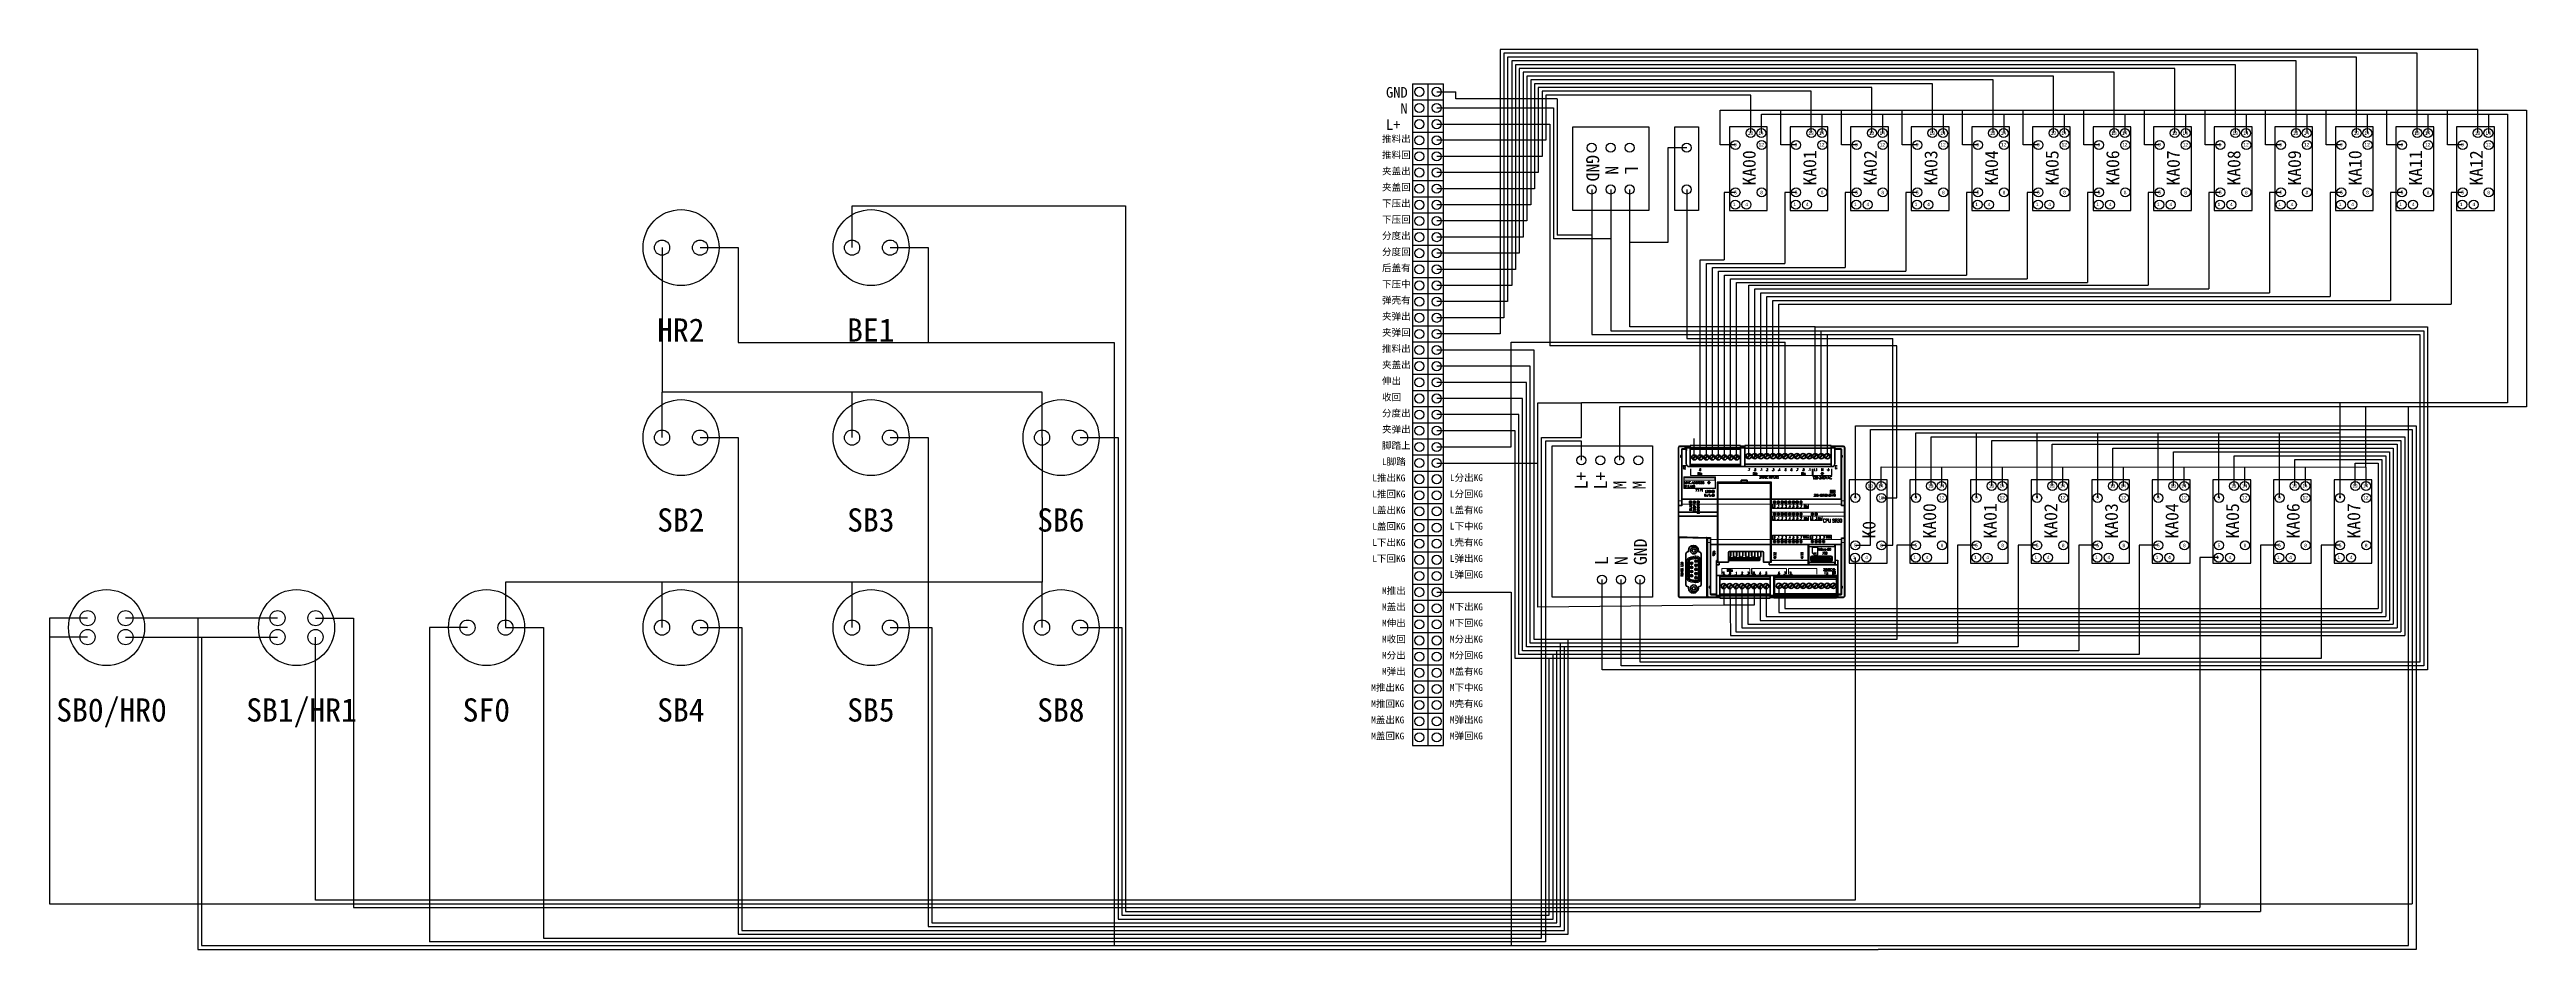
# Model space of a CAD drawing. Header units: millimetres. Extents: x -159 to 71007, y -220 to 29306.
# Drawn here: x 64489 to 71007, y 26938 to 29306 of the extents above.
import ezdxf

# ---------------------------------------------------------------- set-up
doc = ezdxf.new("R2010")
doc.units = ezdxf.units.MM
doc.layers.add('Layer 1', color=7, linetype='Continuous')
doc.styles.get("Standard").update_dxf_attribs({"font": 'arial.ttf'})

msp = doc.modelspace()

# ---------------------------------------------------------------- linework, layer by layer
for p, q in [((70878.5, 29306), (68305.5, 29306)), ((68305.5, 29306), (68305.5, 28557.5)), ((70719, 29296), (68315.5, 29296)), ((68315.5, 29296), (68315.5, 28600)), ((70559.6, 29286), (68325.3, 29286)), ((68325.3, 29286), (68325.3, 28642.5)), ((70400.1, 29276), (68336.2, 29276)), ((68336.2, 29276), (68336.2, 28684.9)), ((70240.7, 29266), (68346.2, 29266)), ((68346.2, 29266), (68346.2, 28727.4)), ((70240.7, 29086), (70240.7, 29266)), ((70400.1, 29086), (70400.1, 29276)), ((70559.6, 29086), (70559.6, 29286)), ((70719, 29086), (70719, 29296)), ((70878.5, 29086), (70878.5, 29306)), ((68075.4, 29215.8), (68156.3, 29215.8)), ((68075.4, 29215.8), (68075.4, 29173.3)), ((68115.9, 29215.8), (68115.9, 29173.3)), ((68156.3, 29173.3), (68156.3, 29215.8)), ((70081.2, 29256), (68356.2, 29256)), ((68356.2, 29256), (68356.2, 28769.9)), ((69921.8, 29246), (68366.2, 29246)), ((68366.2, 29246), (68366.2, 28812.3)), ((69762.3, 29236), (68376.2, 29236)), ((68376.2, 29236), (68376.2, 28854.8)), ((69602.9, 29226), (68386.2, 29226)), ((68386.2, 29226), (68386.2, 28897.3)), ((69443.4, 29216), (68396.2, 29216)), ((68396.2, 29216), (68396.2, 28939.7)), ((69284, 29206), (68406.2, 29206)), ((68406.2, 29206), (68406.2, 28982.2)), ((69284, 29086), (69284, 29206)), ((69443.4, 29086), (69443.4, 29216)), ((69602.9, 29086), (69602.9, 29226)), ((69762.3, 29086), (69762.3, 29236)), ((69921.8, 29086), (69921.8, 29246)), ((70081.2, 29086), (70081.2, 29256)), ((68075.4, 29173.3), (68156.3, 29173.3)), ((68075.4, 29173.3), (68156.3, 29173.3)), ((68075.4, 29173.3), (68075.4, 29130.9)), ((68115.9, 29173.3), (68115.9, 29130.9)), ((68156.3, 29130.9), (68156.3, 29173.3)), ((69124.5, 29196), (68416.2, 29196)), ((68416.2, 29196), (68416.2, 29024.7)), ((68965.1, 29186), (68426.2, 29186)), ((68426.2, 29186), (68426.2, 29067.2)), ((68965.1, 29086), (68965.1, 29186)), ((69124.5, 29086), (69124.5, 29196)), ((68075.4, 29130.9), (68156.3, 29130.9)), ((68075.4, 29130.9), (68156.3, 29130.9)), ((68075.4, 29130.9), (68075.4, 29088.4)), ((68075.4, 29088.4), (68156.3, 29088.4)), ((68075.4, 29088.4), (68075.4, 29045.9)), ((68115.9, 29130.9), (68115.9, 29088.4)), ((68115.9, 29088.4), (68115.9, 29045.9)), ((68156.3, 29088.4), (68156.3, 29130.9)), ((68156.3, 29045.9), (68156.3, 29088.4)), ((68075.4, 29045.9), (68156.3, 29045.9)), ((68075.4, 29045.9), (68156.3, 29045.9)), ((68075.4, 29045.9), (68075.4, 29003.5)), ((68115.9, 29045.9), (68115.9, 29003.5)), ((68426.2, 29067.2), (68138.9, 29067.2)), ((68416.2, 29024.7), (68138.9, 29024.7)), ((68156.3, 29003.5), (68156.3, 29045.9)), ((68075.4, 29003.5), (68156.3, 29003.5)), ((68075.4, 29003.5), (68156.3, 29003.5)), ((68075.4, 29003.5), (68075.4, 28961)), ((68075.4, 28961), (68156.3, 28961)), ((68075.4, 28961), (68156.3, 28961)), ((68075.4, 28961), (68075.4, 28918.5)), ((68115.9, 29003.5), (68115.9, 28961)), ((68115.9, 28961), (68115.9, 28918.5)), ((68406.2, 28982.2), (68138.9, 28982.2)), ((68156.3, 28961), (68156.3, 29003.5)), ((68156.3, 28918.5), (68156.3, 28961)), ((66600.3, 28784.6), (66600.3, 28894.6)), ((66600.3, 28894.6), (67320.3, 28894.6)), ((67320.3, 28894.6), (67320.3, 27037.6)), ((68075.4, 28918.5), (68156.3, 28918.5)), ((68075.4, 28918.5), (68156.3, 28918.5)), ((68075.4, 28918.5), (68075.4, 28876)), ((68075.4, 28876), (68156.3, 28876)), ((68075.4, 28876), (68075.4, 28833.6)), ((68115.9, 28918.5), (68115.9, 28876)), ((68115.9, 28876), (68115.9, 28833.6)), ((68396.2, 28939.7), (68138.9, 28939.7)), ((68386.2, 28897.3), (68138.9, 28897.3)), ((68156.3, 28876), (68156.3, 28918.5)), ((68156.3, 28833.6), (68156.3, 28876)), ((68925.1, 28930), (68895.1, 28930)), ((68895.1, 28930), (68895.1, 28752.5)), ((69084.6, 28930), (69054.6, 28930)), ((69054.6, 28930), (69054.6, 28742.5)), ((69244, 28930), (69214, 28930)), ((69214, 28930), (69214, 28732.5)), ((69403.5, 28930), (69373.5, 28930)), ((69373.5, 28930), (69373.5, 28722.5)), ((69562.9, 28930), (69532.9, 28930)), ((69532.9, 28930), (69532.9, 28712.5)), ((69722.4, 28930), (69692.4, 28930)), ((69692.4, 28930), (69692.4, 28702.5)), ((69881.8, 28930), (69851.8, 28930)), ((69851.8, 28930), (69851.8, 28692.5)), ((70041.3, 28930), (70011.3, 28930)), ((70011.3, 28930), (70011.3, 28685.8)), ((70200.7, 28930), (70170.7, 28930)), ((70170.7, 28930), (70170.7, 28675.8)), ((70360.2, 28930), (70330.2, 28930)), ((70330.2, 28930), (70330.2, 28665.8)), ((70519.6, 28930), (70489.6, 28930)), ((70489.6, 28930), (70489.6, 28655.8)), ((70679.1, 28930), (70649.1, 28930)), ((70649.1, 28930), (70649.1, 28645.8)), ((70838.5, 28930), (70808.5, 28930)), ((70808.5, 28930), (70808.5, 28635.8)), ((68075.4, 28833.6), (68156.3, 28833.6)), ((68075.4, 28833.6), (68156.3, 28833.6)), ((68075.4, 28833.6), (68075.4, 28791.1)), ((68115.9, 28833.6), (68115.9, 28791.1)), ((68376.2, 28854.8), (68138.9, 28854.8)), ((68366.2, 28812.3), (68138.9, 28812.3)), ((68156.3, 28791.1), (68156.3, 28833.6)), ((68075.4, 28791.1), (68156.3, 28791.1)), ((68075.4, 28791.1), (68156.3, 28791.1)), ((68075.4, 28791.1), (68075.4, 28748.6)), ((68075.4, 28748.6), (68156.3, 28748.6)), ((68075.4, 28748.6), (68156.3, 28748.6)), ((68075.4, 28748.6), (68075.4, 28706.2)), ((68115.9, 28791.1), (68115.9, 28748.6)), ((68115.9, 28748.6), (68115.9, 28706.2)), ((68356.2, 28769.9), (68138.9, 28769.9)), ((68156.3, 28748.6), (68156.3, 28791.1)), ((68156.3, 28706.2), (68156.3, 28748.6)), ((68832.5, 28232.5), (68832.5, 28752.5)), ((68832.5, 28752.5), (68895.1, 28752.5)), ((68075.4, 28706.2), (68156.3, 28706.2)), ((68075.4, 28706.2), (68156.3, 28706.2)), ((68075.4, 28706.2), (68075.4, 28663.7)), ((68115.9, 28706.2), (68115.9, 28663.7)), ((68346.2, 28727.4), (68138.9, 28727.4)), ((68336.2, 28684.9), (68138.9, 28684.9)), ((68156.3, 28663.7), (68156.3, 28706.2)), ((68848.5, 28232.5), (68848.5, 28742.5)), ((68848.5, 28742.5), (69054.6, 28742.5)), ((68864.4, 28232.5), (68864.4, 28732.5)), ((68864.4, 28732.5), (69214, 28732.5)), ((68880.3, 28232.5), (68880.3, 28722.5)), ((68880.3, 28722.5), (69373.5, 28722.5)), ((68896.2, 28232.5), (68896.2, 28712.5)), ((68896.2, 28712.5), (69532.9, 28712.5)), ((68912.1, 28232.5), (68912.1, 28702.5)), ((68912.1, 28702.5), (69692.4, 28702.5)), ((68928, 28232.5), (68928, 28692.5)), ((68928, 28692.5), (69851.8, 28692.5)), ((68959.9, 28235.8), (68959.9, 28685.8)), ((68959.9, 28685.8), (70011.3, 28685.8)), ((68075.4, 28663.7), (68156.3, 28663.7)), ((68075.4, 28663.7), (68075.4, 28621.2)), ((68075.4, 28621.2), (68156.3, 28621.2)), ((68075.4, 28621.2), (68156.3, 28621.2)), ((68075.4, 28621.2), (68075.4, 28578.8)), ((68115.9, 28663.7), (68115.9, 28621.2)), ((68115.9, 28621.2), (68115.9, 28578.8)), ((68325.3, 28642.5), (68138.9, 28642.5)), ((68156.3, 28621.2), (68156.3, 28663.7)), ((68156.3, 28578.8), (68156.3, 28621.2)), ((68975.8, 28235.8), (68975.8, 28675.8)), ((68975.8, 28675.8), (70170.7, 28675.8)), ((68991.7, 28235.8), (68991.7, 28665.8)), ((68991.7, 28665.8), (70330.2, 28665.8)), ((69007.6, 28235.8), (69007.6, 28655.8)), ((69007.6, 28655.8), (70489.6, 28655.8)), ((69023.5, 28235.8), (69023.5, 28645.8)), ((69023.5, 28645.8), (70649.1, 28645.8)), ((69039.5, 28235.8), (69039.5, 28635.8)), ((69039.5, 28635.8), (70808.5, 28635.8)), ((68075.4, 28578.8), (68156.3, 28578.8)), ((68075.4, 28578.8), (68156.3, 28578.8)), ((68075.4, 28578.8), (68075.4, 28536.3)), ((68115.9, 28578.8), (68115.9, 28536.3)), ((68315.5, 28600), (68138.9, 28600)), ((68305.5, 28557.5), (68138.9, 28557.5)), ((68156.3, 28536.3), (68156.3, 28578.8)), ((68075.4, 28536.3), (68156.3, 28536.3)), ((68075.4, 28536.3), (68156.3, 28536.3)), ((68075.4, 28536.3), (68156.3, 28536.3)), ((68075.4, 28536.3), (68075.4, 28493.8)), ((68075.4, 28493.8), (68156.3, 28493.8)), ((68075.4, 28493.8), (68156.3, 28493.8)), ((68075.4, 28493.8), (68075.4, 28451.3)), ((68115.9, 28536.3), (68115.9, 28493.8)), ((68115.9, 28493.8), (68115.9, 28451.3)), ((68394.9, 28515), (68138.9, 28515)), ((68156.3, 28493.8), (68156.3, 28536.3)), ((68156.3, 28451.3), (68156.3, 28493.8)), ((68334.9, 28260.2), (68334.9, 28535.8)), ((68334.9, 28535.8), (69055.4, 28535.8)), ((68394.9, 27753.7), (68394.9, 28515)), ((69055.4, 28235.8), (69055.4, 28535.8)), ((68075.4, 28451.3), (68156.3, 28451.3)), ((68075.4, 28451.3), (68075.4, 28408.9)), ((68115.9, 28451.3), (68115.9, 28408.9)), ((68384.9, 28472.6), (68138.9, 28472.6)), ((68374.9, 28430.1), (68138.9, 28430.1)), ((68156.3, 28408.9), (68156.3, 28451.3)), ((68374.9, 27733.7), (68374.9, 28430.1)), ((68384.9, 27743.7), (68384.9, 28472.6)), ((68075.4, 28408.9), (68156.3, 28408.9)), ((68075.4, 28408.9), (68156.3, 28408.9)), ((68075.4, 28408.9), (68075.4, 28366.4)), ((68075.4, 28366.4), (68156.3, 28366.4)), ((68075.4, 28366.4), (68156.3, 28366.4)), ((68075.4, 28366.4), (68075.4, 28323.9)), ((68115.9, 28408.9), (68115.9, 28366.4)), ((68115.9, 28366.4), (68115.9, 28323.9)), ((68364.9, 28387.6), (68138.9, 28387.6)), ((68156.3, 28366.4), (68156.3, 28408.9)), ((68156.3, 28323.9), (68156.3, 28366.4)), ((68364.9, 27723.7), (68364.9, 28387.6)), ((68075.4, 28323.9), (68156.3, 28323.9)), ((68075.4, 28323.9), (68156.3, 28323.9)), ((68075.4, 28323.9), (68075.4, 28281.5)), ((68115.9, 28323.9), (68115.9, 28281.5)), ((68354.9, 28345.2), (68138.9, 28345.2)), ((68344.9, 28302.7), (68138.9, 28302.7)), ((68156.3, 28281.5), (68156.3, 28323.9)), ((68344.9, 27703.7), (68344.9, 28302.7)), ((68354.9, 27713.7), (68354.9, 28345.2)), ((69240.5, 28126), (69240.5, 28316)), ((69240.5, 28316), (70716.1, 28316)), ((69280.5, 28157.1), (69280.5, 28306)), ((69280.5, 28306), (70706.1, 28306)), ((70706.1, 28306), (70706.1, 27057.6)), ((70716.1, 28316), (70716.1, 26937.6)), ((66200.3, 28284.6), (66300.3, 28284.6)), ((66300.3, 28284.6), (66300.3, 26977.6)), ((66700.3, 28284.6), (66800.3, 28284.6)), ((66800.3, 28284.6), (66800.3, 26997.6)), ((67200.3, 28284.6), (67300.3, 28284.6)), ((67300.3, 28284.6), (67300.3, 27017.6)), ((68075.4, 28281.5), (68156.3, 28281.5)), ((68075.4, 28281.5), (68156.3, 28281.5)), ((68075.4, 28281.5), (68156.3, 28281.5)), ((68075.4, 28281.5), (68075.4, 28239)), ((68075.4, 28239), (68156.3, 28239)), ((68075.4, 28239), (68075.4, 28196.5)), ((68115.9, 28281.5), (68115.9, 28239)), ((68138.9, 28260.2), (68334.9, 28260.2)), ((68156.3, 28239), (68156.3, 28281.5)), ((68156.3, 28196.5), (68156.3, 28239)), ((68519.6, 28275), (68424.9, 28275)), ((68424.9, 28275), (68424.9, 26957.6)), ((68519.6, 28225), (68519.6, 28275)), ((68816.6, 28232.5), (68816.6, 28282.5)), ((69439.9, 28157.1), (69439.9, 28287.1)), ((69439.9, 28287.1), (70686.1, 28287.1)), ((69599.4, 28157.1), (69599.4, 28277.1)), ((69599.4, 28277.1), (70676.1, 28277.1)), ((69758.8, 28157.1), (69758.8, 28267.1)), ((69758.8, 28267.1), (70666.1, 28267.1)), ((69918.3, 28157.1), (69918.3, 28257.1)), ((69918.3, 28257.1), (70656.1, 28257.1)), ((70077.7, 28157.1), (70077.7, 28247.1)), ((70077.7, 28247.1), (70646.1, 28247.1)), ((70237.2, 28157.1), (70237.2, 28237.1)), ((70237.2, 28237.1), (70636.1, 28237.1)), ((70396.6, 28157.1), (70396.6, 28227.1)), ((70396.6, 28227.1), (70626.1, 28227.1)), ((70626.1, 28227.1), (70626.1, 27824.6)), ((70636.1, 28237.1), (70636.1, 27813.7)), ((70646.1, 28247.1), (70646.1, 27803.7)), ((70656.1, 28257.1), (70656.1, 27793.7)), ((70666.1, 28267.1), (70666.1, 27783.7)), ((70676.1, 28277.1), (70676.1, 27773.7)), ((70686.1, 28287.1), (70686.1, 27763.7)), ((68075.4, 28196.5), (68156.3, 28196.5)), ((68075.4, 28196.5), (68156.3, 28196.5)), ((68075.4, 28196.5), (68075.4, 28154.1)), ((68156.3, 28154.1), (68156.3, 28196.5)), ((70556.1, 28157.1), (70556.1, 28217.1)), ((70556.1, 28217.1), (70616.1, 28217.1)), ((70616.1, 28217.1), (70616.1, 27834.6)), ((68075.4, 28154.1), (68156.3, 28154.1)), ((68075.4, 28154.1), (68156.3, 28154.1)), ((68075.4, 28154.1), (68075.4, 28111.6)), ((68075.4, 28111.6), (68156.3, 28111.6)), ((68075.4, 28111.6), (68156.3, 28111.6)), ((68075.4, 28111.6), (68075.4, 28069.1)), ((68156.3, 28111.6), (68156.3, 28154.1)), ((68156.3, 28069.1), (68156.3, 28111.6)), ((68075.4, 28069.1), (68156.3, 28069.1)), ((68075.4, 28069.1), (68156.3, 28069.1)), ((68075.4, 28069.1), (68075.4, 28026.6)), ((68156.3, 28026.6), (68156.3, 28069.1)), ((68075.4, 28026.6), (68156.3, 28026.6)), ((68075.4, 28026.6), (68075.4, 27984.2)), ((68075.4, 27984.2), (68156.3, 27984.2)), ((68075.4, 27984.2), (68156.3, 27984.2)), ((68075.4, 27984.2), (68075.4, 27941.7)), ((68156.3, 27984.2), (68156.3, 28026.6)), ((68156.3, 27941.7), (68156.3, 27984.2)), ((69239.7, 27969), (69239.7, 27067.6)), ((69400, 28001.2), (69350, 28001.2)), ((69350, 28001.2), (69350, 27753.7)), ((69559.4, 28001.2), (69509.4, 28001.2)), ((69509.4, 28001.2), (69509.4, 27743.7)), ((69718.9, 28001.2), (69668.9, 28001.2)), ((69668.9, 28001.2), (69668.9, 27733.7)), ((69878.3, 28001.2), (69828.3, 28001.2)), ((69828.3, 28001.2), (69828.3, 27723.7)), ((70037.8, 28001.2), (69987.8, 28001.2)), ((69987.8, 28001.2), (69987.8, 27713.7)), ((70196.4, 27969), (70147.2, 27969)), ((70147.2, 27969), (70147.2, 27047.6)), ((70356.7, 28001.2), (70306.7, 28001.2)), ((70306.7, 28001.2), (70306.7, 27037.6)), ((70516.1, 28001.2), (70466.1, 28001.2)), ((70466.1, 28001.2), (70466.1, 27703.7)), ((68075.4, 27941.7), (68156.3, 27941.7)), ((68075.4, 27941.7), (68156.3, 27941.7)), ((68075.4, 27941.7), (68075.4, 27899.2)), ((68075.4, 27899.2), (68156.3, 27899.2)), ((68075.4, 27899.2), (68156.3, 27899.2)), ((68075.4, 27899.2), (68075.4, 27856.8)), ((68156.3, 27899.2), (68156.3, 27941.7)), ((68156.3, 27856.8), (68156.3, 27899.2)), ((68075.4, 27856.8), (68156.3, 27856.8)), ((68075.4, 27856.8), (68156.3, 27856.8)), ((68075.4, 27856.8), (68075.4, 27814.3)), ((68156.3, 27814.3), (68156.3, 27856.8)), ((68910.1, 27893.7), (68911.6, 27763.7)), ((68926.1, 27893.7), (68926.1, 27773.7)), ((68942, 27893.7), (68942, 27783.7)), ((68957.9, 27893.7), (68957.9, 27793.7)), ((68989.7, 27893.7), (68989.7, 27803.7)), ((69005.6, 27893.7), (69005.6, 27813.7)), ((69039.4, 27894.6), (69039.4, 27824.6)), ((69055.3, 27894.6), (69055.3, 27834.6)), ((69055.3, 27834.6), (70616.1, 27834.6)), ((64588.5, 27809.6), (64488.5, 27809.6)), ((64488.5, 27809.6), (64488.5, 27057.6)), ((65088.5, 27809.6), (64688.5, 27809.6)), ((64878.5, 27809.6), (64878.5, 26937.6)), ((65188.5, 27809.6), (65288.5, 27809.6)), ((65288.5, 27809.6), (65288.5, 27047.6)), ((65588.5, 27784.6), (65488.5, 27784.6)), ((65488.5, 27784.6), (65488.5, 26957.6)), ((66200.3, 27784.6), (66310.3, 27784.6)), ((66310.3, 27784.6), (66310.3, 26987.6)), ((66700.3, 27784.6), (66810.3, 27784.6)), ((66810.3, 27784.6), (66810.3, 27007.6)), ((67200.3, 27784.6), (67310.3, 27784.6)), ((67310.3, 27784.6), (67310.3, 27027.6)), ((68075.4, 27814.3), (68156.3, 27814.3)), ((68075.4, 27814.3), (68075.4, 27771.8)), ((68075.4, 27771.8), (68156.3, 27771.8)), ((68075.4, 27771.8), (68156.3, 27771.8)), ((68075.4, 27771.8), (68075.4, 27729.4)), ((68156.3, 27771.8), (68156.3, 27814.3)), ((68156.3, 27729.4), (68156.3, 27771.8)), ((68926.1, 27773.7), (70676.1, 27773.7)), ((68942, 27783.7), (70666.1, 27783.7)), ((68957.9, 27793.7), (70656.1, 27793.7)), ((68989.7, 27803.7), (70646.1, 27803.7)), ((69005.6, 27813.7), (70636.1, 27813.7)), ((69039.4, 27824.6), (70626.1, 27824.6)), ((64588.5, 27759.6), (64488.5, 27759.6)), ((65188.5, 27067.6), (65188.5, 27759.6)), ((68075.4, 27729.4), (68156.3, 27729.4)), ((68075.4, 27729.4), (68156.3, 27729.4)), ((68075.4, 27729.4), (68075.4, 27686.9)), ((68156.3, 27686.9), (68156.3, 27729.4)), ((70466.1, 27703.7), (68344.9, 27703.7)), ((69987.8, 27713.7), (68354.9, 27713.7)), ((69828.3, 27723.7), (68364.9, 27723.7)), ((69668.9, 27733.7), (68374.9, 27733.7)), ((69509.4, 27743.7), (68384.9, 27743.7)), ((69350, 27753.7), (68394.9, 27753.7)), ((68434.9, 27027.6), (68434.9, 27703.7)), ((68444.9, 27017.6), (68444.9, 27713.7)), ((68454.9, 27007.6), (68454.9, 27723.7)), ((68464.9, 26997.6), (68464.9, 27743.7)), ((68474.9, 26987.6), (68474.9, 27733.7)), ((68484.9, 26977.6), (68484.9, 27753.7)), ((68911.6, 27763.7), (70686.1, 27763.7)), ((68075.4, 27686.9), (68156.3, 27686.9)), ((68075.4, 27686.9), (68156.3, 27686.9)), ((68075.4, 27686.9), (68075.4, 27644.4)), ((68075.4, 27644.4), (68156.3, 27644.4)), ((68075.4, 27644.4), (68156.3, 27644.4)), ((68075.4, 27644.4), (68075.4, 27601.9)), ((68156.3, 27644.4), (68156.3, 27686.9)), ((68156.3, 27601.9), (68156.3, 27644.4)), ((68075.4, 27601.9), (68156.3, 27601.9)), ((68075.4, 27601.9), (68075.4, 27559.5)), ((68156.3, 27559.5), (68156.3, 27601.9)), ((68075.4, 27559.5), (68156.3, 27559.5)), ((68075.4, 27559.5), (68156.3, 27559.5)), ((68075.4, 27559.5), (68075.4, 27517)), ((68075.4, 27517), (68156.3, 27517)), ((68075.4, 27517), (68156.3, 27517)), ((68075.4, 27517), (68075.4, 27474.5)), ((68156.3, 27517), (68156.3, 27559.5)), ((68156.3, 27474.5), (68156.3, 27517)), ((68075.4, 27474.5), (68156.3, 27474.5)), ((68075.4, 27474.5), (68156.3, 27474.5)), ((64488.5, 27057.6), (70706.1, 27057.6)), ((69239.7, 27067.6), (65188.5, 27067.6)), ((65288.5, 27047.6), (70147.2, 27047.6)), ((66310.3, 26987.6), (68474.9, 26987.6)), ((66800.3, 26997.6), (68464.9, 26997.6)), ((66810.3, 27007.6), (68454.9, 27007.6)), ((67300.3, 27017.6), (68444.9, 27017.6)), ((67310.3, 27027.6), (68434.9, 27027.6)), ((67320.3, 27037.6), (70306.7, 27037.6)), ((64878.5, 26937.6), (69300.4, 26937.6)), ((68424.9, 26957.6), (65488.5, 26957.6)), ((66300.3, 26977.6), (68484.9, 26977.6)), ((70716.1, 26937.6), (69300.4, 26937.6))]:
    msp.add_line(p, q)
at = {"color": 8}
for p, q in [((68138.9, 29194.6), (68188.9, 29194.6)), ((68188.9, 29176), (68188.9, 29194.6)), ((68456.2, 29176), (68188.9, 29176)), ((68456.2, 29176), (68456.2, 28817.7)), ((68546.8, 28937.7), (68546.8, 28555.8)), ((68546.8, 28817.7), (68456.2, 28817.7)), ((68546.8, 28555.8), (69166.8, 28555.8)), ((69166.8, 28235.8), (69166.8, 28555.8)), ((69166.8, 28555.8), (70726.1, 28555.8)), ((70726.1, 28555.8), (70726.1, 27693.7)), ((68673.9, 27693.7), (68673.9, 27910.9)), ((70726.1, 27693.7), (68673.9, 27693.7))]:
    msp.add_line(p, q, dxfattribs=at)
at = {"color": 5}
for p, q in [((68138.9, 29152.1), (68446.2, 29152.1)), ((68446.2, 29152.1), (68446.2, 28807.7)), ((68596.8, 28937.7), (68596.8, 28565.8)), ((68596.8, 28807.7), (68446.2, 28807.7)), ((68596.8, 28565.8), (69150.9, 28565.8)), ((69150.9, 28235.8), (69150.9, 28565.8)), ((69150.9, 28565.8), (70736.1, 28565.8)), ((70736.1, 28565.8), (70736.1, 27683.7)), ((68623.9, 27683.7), (68623.9, 27910.9)), ((70736.1, 27683.7), (68623.9, 27683.7))]:
    msp.add_line(p, q, dxfattribs=at)
at = {"color": 4}
for p, q in [((68885.1, 29146), (71006.5, 29146)), ((68885.1, 29054.8), (68885.1, 29146)), ((69044.6, 29054.8), (69044.6, 29146)), ((69204, 29054.8), (69204, 29146)), ((69363.5, 29054.8), (69363.5, 29146)), ((69522.9, 29054.8), (69522.9, 29146)), ((69682.4, 29054.8), (69682.4, 29146)), ((69841.8, 29054.8), (69841.8, 29146)), ((70001.3, 29054.8), (70001.3, 29146)), ((70160.7, 29054.8), (70160.7, 29146)), ((70320.2, 29054.8), (70320.2, 29146)), ((70479.6, 29054.8), (70479.6, 29146)), ((70639.1, 29054.8), (70639.1, 29146)), ((70798.5, 29054.8), (70798.5, 29146)), ((71006.5, 29146), (71006.5, 28365.8)), ((68925.1, 29054.8), (68885.1, 29054.8)), ((69084.6, 29054.8), (69044.6, 29054.8)), ((69244, 29054.8), (69204, 29054.8)), ((69403.5, 29054.8), (69363.5, 29054.8)), ((69562.9, 29054.8), (69522.9, 29054.8)), ((69722.4, 29054.8), (69682.4, 29054.8)), ((69881.8, 29054.8), (69841.8, 29054.8)), ((70041.3, 29054.8), (70001.3, 29054.8)), ((70200.7, 29054.8), (70160.7, 29054.8)), ((70360.2, 29054.8), (70320.2, 29054.8)), ((70519.6, 29054.8), (70479.6, 29054.8)), ((70679.1, 29054.8), (70639.1, 29054.8)), ((70838.5, 29054.8), (70798.5, 29054.8)), ((66200.3, 28784.6), (66300.3, 28784.6)), ((66300.3, 28784.6), (66300.3, 28534.6)), ((66700.3, 28784.6), (66800.3, 28784.6)), ((66800.3, 28784.6), (66800.3, 28534.6)), ((66300.3, 28534.6), (67290.3, 28534.6)), ((67290.3, 28534.6), (67290.3, 26947.6)), ((68619.6, 28365.8), (68619.6, 28225)), ((71006.5, 28365.8), (68619.6, 28365.8)), ((70584.1, 28207.1), (70584.1, 28365.8)), ((70696.1, 26947.6), (70696.1, 28365.8)), ((69308.5, 28207.5), (70584.1, 28207.1)), ((69308.5, 28157.1), (69308.5, 28207.5)), ((69468, 28157.1), (69468, 28207.1)), ((69627.4, 28157.1), (69627.4, 28207.1)), ((69786.9, 28157.1), (69786.9, 28207.1)), ((69946.3, 28157.1), (69946.3, 28207.1)), ((70105.8, 28157.1), (70105.8, 28207.1)), ((70265.2, 28157.1), (70265.2, 28207.1)), ((70424.7, 28157.1), (70424.7, 28207.1)), ((70584.1, 28207.1), (70584.1, 28157.1)), ((68115.9, 27899.2), (68115.9, 27856.8)), ((68115.9, 27856.8), (68115.9, 27814.3)), ((68138.9, 27878), (68334.9, 27878)), ((68334.9, 27878), (68334.9, 26947.6)), ((68115.9, 27814.3), (68115.9, 27771.8)), ((68115.9, 27771.8), (68115.9, 27729.4)), ((64688.5, 27759.6), (65088.5, 27759.6)), ((64888.5, 27759.6), (64888.5, 26947.6)), ((68115.9, 27729.4), (68115.9, 27686.9)), ((68115.9, 27686.9), (68115.9, 27644.4)), ((68115.9, 27644.4), (68115.9, 27601.9)), ((68115.9, 27601.9), (68115.9, 27559.5)), ((68115.9, 27559.5), (68115.9, 27517)), ((68115.9, 27517), (68115.9, 27474.5)), ((64888.5, 26947.6), (67290.3, 26947.6)), ((67290.3, 26947.6), (70696.1, 26947.6))]:
    msp.add_line(p, q, dxfattribs=at)
at = {"color": 1}
for p, q in [((68993.1, 29086), (68993.1, 29136)), ((68993.1, 29136), (70956.5, 29136)), ((69152.6, 29136), (69152.6, 29086)), ((69312, 29136), (69312, 29086)), ((69471.5, 29136), (69471.5, 29086)), ((69630.9, 29136), (69630.9, 29086)), ((69790.4, 29136), (69790.4, 29086)), ((69949.8, 29136), (69949.8, 29086)), ((70109.3, 29136), (70109.3, 29086)), ((70268.7, 29136), (70268.7, 29086)), ((70428.2, 29136), (70428.2, 29086)), ((70587.6, 29136), (70587.6, 29086)), ((70747.1, 29136), (70747.1, 29086)), ((70906.5, 29136), (70906.5, 29086)), ((70956.5, 29136), (70956.5, 28375.8)), ((66100.3, 28784.6), (66100.3, 28404.6)), ((67100.3, 28404.6), (66100.3, 28404.6)), ((66100.3, 28284.6), (66100.3, 28404.6)), ((66600.3, 28284.6), (66600.3, 28404.6)), ((67100.3, 28284.6), (67100.3, 28404.6)), ((68404.9, 27838.7), (68404.9, 28375.8)), ((68404.9, 28375.8), (68519.6, 28375.8)), ((70956.5, 28375.8), (68519.6, 28375.8)), ((68519.6, 28285), (68519.6, 28375.8)), ((70516.1, 28126), (70516.1, 28375.8)), ((69400, 28126), (69400, 28297.1)), ((69400, 28297.1), (70516.1, 28297.1)), ((69559.4, 28126), (69559.4, 28297.1)), ((69718.9, 28126), (69718.9, 28297.1)), ((69878.3, 28126), (69878.3, 28297.1)), ((70037.8, 28126), (70037.8, 28297.1)), ((70197.2, 28126), (70197.2, 28297.1)), ((70356.7, 28126), (70356.7, 28297.1)), ((67100.3, 28284.6), (67100.3, 27904.6)), ((68115.9, 28239), (68115.9, 28196.5)), ((68414.9, 26967.6), (68414.9, 28285)), ((68414.9, 28285), (68519.6, 28285)), ((68115.9, 28196.5), (68115.9, 28154.1)), ((68138.9, 28217.8), (68404.9, 28217.8)), ((68115.9, 28154.1), (68115.9, 28111.6)), ((68115.9, 28111.6), (68115.9, 28069.1)), ((68115.9, 28069.1), (68115.9, 28026.6)), ((68115.9, 28026.6), (68115.9, 27984.2)), ((68115.9, 27984.2), (68115.9, 27941.7)), ((67100.3, 27904.6), (65688.5, 27904.6)), ((65688.5, 27904.6), (65688.5, 27784.6)), ((66100.3, 27784.6), (66100.3, 27904.6)), ((66600.3, 27784.6), (66600.3, 27904.6)), ((67100.3, 27784.6), (67100.3, 27904.6)), ((68115.9, 27941.7), (68115.9, 27899.2)), ((68894.2, 27843.7), (68404.9, 27838.7)), ((68894.2, 27893.7), (68894.2, 27843.7)), ((68973.8, 27843.7), (68894.2, 27843.7)), ((68973.8, 27893.7), (68973.8, 27843.7)), ((65688.5, 27784.6), (65788.5, 27784.6)), ((65788.5, 27784.6), (65788.5, 26967.6)), ((65788.5, 26967.6), (68414.9, 26967.6))]:
    msp.add_line(p, q, dxfattribs=at)
at = {"color": 241, "true_color": 0xf7abae}
for p, q in [((68138.9, 29109.6), (68436.2, 29109.6)), ((68436.2, 29109.6), (68436.2, 28525.8)), ((68796.7, 29047.7), (68746.7, 29047.7)), ((68746.7, 29047.7), (68746.7, 28797.7)), ((68646.8, 28575.8), (68646.8, 28937.7)), ((68796.7, 28937.7), (68796.7, 28545.8)), ((68746.7, 28797.7), (68646.7, 28797.7)), ((69134.9, 28575.8), (68646.8, 28575.8)), ((69134.9, 28235.8), (69134.9, 28575.8)), ((69134.9, 28575.8), (70746.1, 28575.8)), ((70746.1, 28575.8), (70746.1, 27673.7)), ((69349.3, 28525.8), (68436.2, 28525.8)), ((68796.7, 28545.8), (69339.3, 28545.8)), ((69339.3, 28001.2), (69339.3, 28545.8)), ((69349.3, 28126), (69349.3, 28525.8)), ((69309.3, 28126), (69349.3, 28126)), ((69309.3, 28001.2), (69339.3, 28001.2)), ((68573.9, 27673.7), (68573.9, 27910.9)), ((70746.1, 27673.7), (68573.9, 27673.7))]:
    msp.add_line(p, q, dxfattribs=at)
at = {"color": 3}
for p, q in [((68075.4, 29003.5), (68156.3, 29003.5)), ((68075.4, 28791.1), (68156.3, 28791.1)), ((68075.4, 28578.8), (68156.3, 28578.8)), ((68075.4, 28366.4), (68156.3, 28366.4)), ((68075.4, 28154.1), (68156.3, 28154.1)), ((68075.4, 27941.7), (68156.3, 27941.7)), ((68075.4, 27729.4), (68156.3, 27729.4)), ((68075.4, 27517), (68156.3, 27517))]:
    msp.add_line(p, q, dxfattribs=at)
at = {"color": 6}
for p, q in [((69280.5, 28001.2), (69280.5, 28157.1)), ((69240.5, 28001.2), (69280.5, 28001.2))]:
    msp.add_line(p, q, dxfattribs=at)
for points in [[(68496.8, 29102.7), (68696.8, 29102.7), (68696.8, 28882.7), (68496.8, 28882.7)], [(68765.8, 29102.7), (68827.6, 29102.7), (68827.6, 28882.7), (68765.8, 28882.7)], [(69008.7, 29102.7), (68909.2, 29102.7), (68909.2, 28882.7), (69008.7, 28882.7)], [(69168.1, 29102.7), (69068.7, 29102.7), (69068.7, 28882.7), (69168.1, 28882.7)], [(69327.6, 29102.7), (69228.1, 29102.7), (69228.1, 28882.7), (69327.6, 28882.7)], [(69487, 29102.7), (69387.6, 29102.7), (69387.6, 28882.7), (69487, 28882.7)], [(69646.5, 29102.7), (69547, 29102.7), (69547, 28882.7), (69646.5, 28882.7)], [(69805.9, 29102.7), (69706.5, 29102.7), (69706.5, 28882.7), (69805.9, 28882.7)], [(69965.4, 29102.7), (69865.9, 29102.7), (69865.9, 28882.7), (69965.4, 28882.7)], [(70124.8, 29102.7), (70025.4, 29102.7), (70025.4, 28882.7), (70124.8, 28882.7)], [(70284.3, 29102.7), (70184.8, 29102.7), (70184.8, 28882.7), (70284.3, 28882.7)], [(70443.7, 29102.7), (70344.3, 29102.7), (70344.3, 28882.7), (70443.7, 28882.7)], [(70603.2, 29102.7), (70503.7, 29102.7), (70503.7, 28882.7), (70603.2, 28882.7)], [(70762.6, 29102.7), (70663.2, 29102.7), (70663.2, 28882.7), (70762.6, 28882.7)], [(70922.1, 29102.7), (70822.6, 29102.7), (70822.6, 28882.7), (70922.1, 28882.7)], [(68443, 28262.9), (68706.6, 28262.9), (68706.6, 27864.8), (68443, 27864.8)], [(69324.1, 28173.8), (69224.6, 28173.8), (69224.6, 27953.8), (69324.1, 27953.8)], [(69483.5, 28173.8), (69384.1, 28173.8), (69384.1, 27953.8), (69483.5, 27953.8)], [(69643, 28173.8), (69543.5, 28173.8), (69543.5, 27953.8), (69643, 27953.8)], [(69802.4, 28173.8), (69703, 28173.8), (69703, 27953.8), (69802.4, 27953.8)], [(69961.9, 28173.8), (69862.4, 28173.8), (69862.4, 27953.8), (69961.9, 27953.8)], [(70121.3, 28173.8), (70021.9, 28173.8), (70021.9, 27953.8), (70121.3, 27953.8)], [(70280.8, 28173.8), (70181.3, 28173.8), (70181.3, 27953.8), (70280.8, 27953.8)], [(70440.2, 28173.8), (70340.8, 28173.8), (70340.8, 27953.8), (70440.2, 27953.8)], [(70599.7, 28173.8), (70500.2, 28173.8), (70500.2, 27953.8), (70599.7, 27953.8)]]:
    msp.add_lwpolyline(points, close=True)
for centre, radius in [((68092.9, 29194.6), 12), ((68138.9, 29194.6), 12), ((68092.9, 29152.1), 12), ((68138.9, 29152.1), 12), ((68092.9, 29109.6), 12), ((68092.9, 29067.2), 12), ((68138.9, 29109.6), 12), ((68138.9, 29067.2), 12), ((68092.9, 29024.7), 12), ((68138.9, 29024.7), 12), ((68546.8, 29047.7), 12), ((68596.8, 29047.7), 12), ((68646.8, 29047.7), 12), ((68796.7, 29047.7), 12), ((68993.9, 29054.8), 11.9), ((69153.3, 29054.8), 11.9), ((69312.8, 29054.8), 11.9), ((69472.2, 29054.8), 11.9), ((69631.7, 29054.8), 11.9), ((69791.1, 29054.8), 11.9), ((69950.6, 29054.8), 11.9), ((70110, 29054.8), 11.9), ((70269.5, 29054.8), 11.9), ((70428.9, 29054.8), 11.9), ((70588.4, 29054.8), 11.9), ((70747.8, 29054.8), 11.9), ((70907.3, 29054.8), 11.9), ((68092.9, 28982.2), 12), ((68092.9, 28939.7), 12), ((68138.9, 28982.2), 12), ((68138.9, 28939.7), 12), ((68546.8, 28937.7), 12), ((68596.8, 28937.7), 12), ((68646.8, 28937.7), 12), ((68796.7, 28937.7), 12), ((68993.9, 28930), 11.9), ((69153.3, 28930), 11.9), ((69312.8, 28930), 11.9), ((69472.2, 28930), 11.9), ((69631.7, 28930), 11.9), ((69791.1, 28930), 11.9), ((69950.6, 28930), 11.9), ((70110, 28930), 11.9), ((70269.5, 28930), 11.9), ((70428.9, 28930), 11.9), ((70588.4, 28930), 11.9), ((70747.8, 28930), 11.9), ((70907.3, 28930), 11.9), ((66150.3, 28784.6), 100), ((66650.3, 28784.6), 100), ((68092.9, 28897.3), 12), ((68138.9, 28897.3), 12), ((68924.3, 28897.8), 11.9), ((68954, 28897.8), 11.9), ((69083.7, 28897.8), 11.9), ((69113.5, 28897.8), 11.9), ((69243.2, 28897.8), 11.9), ((69272.9, 28897.8), 11.9), ((69402.6, 28897.8), 11.9), ((69432.4, 28897.8), 11.9), ((69562.1, 28897.8), 11.9), ((69591.8, 28897.8), 11.9), ((69721.5, 28897.8), 11.9), ((69751.3, 28897.8), 11.9), ((69881, 28897.8), 11.9), ((69910.7, 28897.8), 11.9), ((70040.4, 28897.8), 11.9), ((70070.2, 28897.8), 11.9), ((70199.9, 28897.8), 11.9), ((70229.6, 28897.8), 11.9), ((70359.3, 28897.8), 11.9), ((70389.1, 28897.8), 11.9), ((70518.8, 28897.8), 11.9), ((70548.5, 28897.8), 11.9), ((70678.2, 28897.8), 11.9), ((70708, 28897.8), 11.9), ((70837.7, 28897.8), 11.9), ((70867.4, 28897.8), 11.9), ((68092.9, 28854.8), 12), ((68092.9, 28812.3), 12), ((68138.9, 28854.8), 12), ((68138.9, 28812.3), 12), ((66100.3, 28784.6), 20), ((66200.3, 28784.6), 20), ((66600.3, 28784.6), 20), ((66700.3, 28784.6), 20), ((68092.9, 28769.9), 12), ((68138.9, 28769.9), 12), ((68092.9, 28727.4), 12), ((68092.9, 28684.9), 12), ((68138.9, 28727.4), 12), ((68138.9, 28684.9), 12), ((68092.9, 28642.5), 12), ((68138.9, 28642.5), 12), ((68092.9, 28600), 12), ((68092.9, 28557.5), 12), ((68138.9, 28600), 12), ((68138.9, 28557.5), 12), ((68092.9, 28515), 12), ((68092.9, 28472.6), 12), ((68138.9, 28515), 12), ((68138.9, 28472.6), 12), ((68092.9, 28430.1), 12), ((68138.9, 28430.1), 12), ((66150.3, 28284.6), 100), ((66650.3, 28284.6), 100), ((67150.3, 28284.6), 100), ((68092.9, 28387.6), 12), ((68092.9, 28345.2), 12), ((68138.9, 28387.6), 12), ((68138.9, 28345.2), 12), ((66100.3, 28284.6), 20), ((66200.3, 28284.6), 20), ((66600.3, 28284.6), 20), ((66700.3, 28284.6), 20), ((67100.3, 28284.6), 20), ((67200.3, 28284.6), 20), ((68092.9, 28302.7), 12), ((68138.9, 28302.7), 12), ((68092.9, 28260.2), 12), ((68092.9, 28217.8), 12), ((68138.9, 28260.2), 12), ((68138.9, 28217.8), 12), ((68519.6, 28225), 12), ((68569.6, 28225), 12), ((68619.6, 28225), 12), ((68669.6, 28225), 12), ((68092.9, 28175.3), 12), ((68138.9, 28175.3), 12), ((68092.9, 28132.8), 12), ((68092.9, 28090.4), 12), ((68138.9, 28132.8), 12), ((68138.9, 28090.4), 12), ((69468.7, 28126), 11.9), ((69628.2, 28126), 11.9), ((69787.6, 28126), 11.9), ((69947.1, 28126), 11.9), ((70106.5, 28126), 11.9), ((70266, 28126), 11.9), ((70425.4, 28126), 11.9), ((70584.9, 28126), 11.9), ((68092.9, 28047.9), 12), ((68138.9, 28047.9), 12), ((68092.9, 28005.4), 12), ((68092.9, 27962.9), 12), ((68138.9, 28005.4), 12), ((68138.9, 27962.9), 12), ((69269.4, 27969), 11.9), ((69399.1, 27969), 11.9), ((69428.9, 27969), 11.9), ((69468.7, 28001.2), 11.9), ((69558.6, 27969), 11.9), ((69588.3, 27969), 11.9), ((69628.2, 28001.2), 11.9), ((69718, 27969), 11.9), ((69747.8, 27969), 11.9), ((69787.6, 28001.2), 11.9), ((69877.5, 27969), 11.9), ((69907.2, 27969), 11.9), ((69947.1, 28001.2), 11.9), ((70036.9, 27969), 11.9), ((70066.7, 27969), 11.9), ((70106.5, 28001.2), 11.9), ((70197.2, 28001.2), 11.9), ((70226.1, 27969), 11.9), ((70266, 28001.2), 11.9), ((70355.8, 27969), 11.9), ((70385.6, 27969), 11.9), ((70425.4, 28001.2), 11.9), ((70515.3, 27969), 11.9), ((70545, 27969), 11.9), ((70584.9, 28001.2), 11.9), ((68092.9, 27920.5), 12), ((68138.9, 27920.5), 12), ((68573.9, 27910.9), 12), ((68623.9, 27910.9), 12), ((68673.9, 27910.9), 12), ((64638.5, 27784.6), 100), ((65138.5, 27784.6), 100), ((65638.5, 27784.6), 100), ((66150.3, 27784.6), 100), ((66650.3, 27784.6), 100), ((67150.3, 27784.6), 100), ((68092.9, 27878), 12), ((68092.9, 27835.5), 12), ((68138.9, 27878), 12), ((68138.9, 27835.5), 12), ((64588.5, 27809.6), 20), ((64588.5, 27759.6), 20), ((64688.5, 27809.6), 20), ((64688.5, 27759.6), 20), ((65088.5, 27809.6), 20), ((65088.5, 27759.6), 20), ((65188.5, 27809.6), 20), ((65188.5, 27759.6), 20), ((65588.5, 27784.6), 20), ((65688.5, 27784.6), 20), ((66100.3, 27784.6), 20), ((66200.3, 27784.6), 20), ((66600.3, 27784.6), 20), ((66700.3, 27784.6), 20), ((67100.3, 27784.6), 20), ((67200.3, 27784.6), 20), ((68092.9, 27793.1), 12), ((68138.9, 27793.1), 12), ((68092.9, 27750.6), 12), ((68092.9, 27708.1), 12), ((68138.9, 27750.6), 12), ((68138.9, 27708.1), 12), ((68092.9, 27665.7), 12), ((68138.9, 27665.7), 12), ((68092.9, 27623.2), 12), ((68092.9, 27580.7), 12), ((68138.9, 27623.2), 12), ((68138.9, 27580.7), 12), ((68092.9, 27538.2), 12), ((68092.9, 27495.8), 12), ((68138.9, 27538.2), 12), ((68138.9, 27495.8), 12)]:
    msp.add_circle(centre, radius)
at = {"color": 3}
for centre in [(68965.1, 29086), (68993.1, 29086), (69124.5, 29086), (69152.6, 29086), (69284, 29086), (69312, 29086), (69443.4, 29086), (69471.5, 29086), (69602.9, 29086), (69630.9, 29086), (69762.3, 29086), (69790.4, 29086), (69921.8, 29086), (69949.8, 29086), (70081.2, 29086), (70109.3, 29086), (70240.7, 29086), (70268.7, 29086), (70400.1, 29086), (70428.2, 29086), (70559.6, 29086), (70587.6, 29086), (70719, 29086), (70747.1, 29086), (70878.5, 29086), (70906.5, 29086), (68925.1, 29054.8), (69084.6, 29054.8), (69244, 29054.8), (69403.5, 29054.8), (69562.9, 29054.8), (69722.4, 29054.8), (69881.8, 29054.8), (70041.3, 29054.8), (70200.7, 29054.8), (70360.2, 29054.8), (70519.6, 29054.8), (70679.1, 29054.8), (70838.5, 29054.8), (68925.1, 28930), (69084.6, 28930), (69244, 28930), (69403.5, 28930), (69562.9, 28930), (69722.4, 28930), (69881.8, 28930), (70041.3, 28930), (70200.7, 28930), (70360.2, 28930), (70519.6, 28930), (70679.1, 28930), (70838.5, 28930), (69280.5, 28157.1), (69308.5, 28157.1), (69439.9, 28157.1), (69468, 28157.1), (69599.4, 28157.1), (69627.4, 28157.1), (69758.8, 28157.1), (69786.9, 28157.1), (69918.3, 28157.1), (69946.3, 28157.1), (70077.7, 28157.1), (70105.8, 28157.1), (70237.2, 28157.1), (70265.2, 28157.1), (70396.6, 28157.1), (70424.7, 28157.1), (70556.1, 28157.1), (70584.1, 28157.1), (69240.5, 28126), (69309.3, 28126), (69400, 28126), (69559.4, 28126), (69718.9, 28126), (69878.3, 28126), (70037.8, 28126), (70197.2, 28126), (70356.7, 28126), (70516.1, 28126), (69239.7, 27969), (69240.5, 28001.2), (69309.3, 28001.2), (69400, 28001.2), (69559.4, 28001.2), (69718.9, 28001.2), (69878.3, 28001.2), (70037.8, 28001.2), (70196.4, 27969), (70356.7, 28001.2), (70516.1, 28001.2)]:
    msp.add_circle(centre, 11.9, dxfattribs=at)
at = {"layer": 'Layer 1', "color": 7, "lineweight": 18}
for points in [[(68774.9, 28258.1), (68776.4, 28258.1)], [(68776.4, 28023.7), (68776.4, 28258.1)], [(68778.8, 28262.1), (68778.8, 28260.5)], [(68778.8, 28260.5), (68792.8, 28260.5)], [(68783.6, 28252.5), (68783.6, 28252.8), (68783.6, 28252.8), (68783.7, 28253), (68783.7, 28253.1), (68783.8, 28253.3), (68783.8, 28253.4), (68784, 28253.6), (68784, 28253.6), (68784.2, 28253.8), (68784.3, 28253.9), (68784.5, 28254), (68784.6, 28254), (68784.9, 28254.1), (68785, 28254.1), (68785.2, 28254.1)], [(68783.6, 28252.5), (68783.7, 28252.6), (68783.7, 28252.6), (68783.9, 28252.6), (68784, 28252.6), (68784, 28252.6), (68784.1, 28252.6), (68784.2, 28252.6), (68784.3, 28252.6), (68784.4, 28252.6), (68784.6, 28252.6), (68784.7, 28252.6), (68784.8, 28252.6)], [(68784.8, 28252.6), (68784.8, 28252.7), (68784.8, 28252.7), (68784.8, 28252.8), (68784.8, 28252.8), (68784.9, 28252.8), (68784.9, 28252.8), (68784.9, 28252.9), (68784.9, 28252.9), (68785, 28253), (68785, 28253), (68785, 28253), (68785.1, 28253), (68785.1, 28253), (68785.1, 28253), (68785.2, 28253)], [(68784.8, 28252.6), (68784.8, 28122.8)], [(68785.2, 28253), (68785.2, 28255.3)], [(68785.2, 28254.1), (68795.5, 28254.1)], [(68785.2, 28253), (68795.5, 28253)], [(69208.6, 28260.5), (69186.7, 28260.5)], [(69202.2, 28254.1), (69186.7, 28254.1)], [(69202.2, 28253), (69186.7, 28253)], [(69202.2, 28253), (69202.2, 28255.3)], [(69203.8, 28252.5), (69203.8, 28252.8), (69203.8, 28252.8), (69203.7, 28253), (69203.7, 28253.1), (69203.6, 28253.3), (69203.5, 28253.4), (69203.4, 28253.6), (69203.4, 28253.6), (69203.2, 28253.8), (69203.1, 28253.8), (69202.9, 28254), (69202.8, 28254), (69202.5, 28254.1), (69202.4, 28254.1), (69202.2, 28254.1)], [(69202.6, 28252.6), (69202.6, 28252.7), (69202.6, 28252.7), (69202.6, 28252.8), (69202.6, 28252.8), (69202.5, 28252.8), (69202.5, 28252.8), (69202.5, 28252.9), (69202.5, 28252.9), (69202.4, 28253), (69202.4, 28253), (69202.4, 28253), (69202.3, 28253), (69202.3, 28253), (69202.3, 28253), (69202.2, 28253)], [(69202.6, 28122.8), (69202.6, 28252.6)], [(69202.6, 28252.6), (69202.7, 28252.6), (69202.8, 28252.6), (69202.9, 28252.6), (69203, 28252.6), (69203.1, 28252.6), (69203.2, 28252.6), (69203.3, 28252.6), (69203.4, 28252.6), (69203.5, 28252.6), (69203.6, 28252.6), (69203.7, 28252.6), (69203.8, 28252.5)], [(69208.6, 28260.5), (69208.6, 28262.1)], [(69210.9, 28258.1), (69212.5, 28258.1)], [(69210.9, 27868.2), (69210.9, 28258.1)], [(68787.5, 28204.3), (68787.7, 28204.6)], [(68789.9, 28202.9), (68787.5, 28204.3)], [(68787.5, 28201.5), (68789.9, 28202.9)], [(68787.7, 28201.2), (68787.5, 28201.5)], [(68790.3, 28211.6), (68790.1, 28211.6), (68789.8, 28211.6), (68789.6, 28211.6), (68789.3, 28211.6), (68789.1, 28211.6), (68788.9, 28211.6), (68788.7, 28211.5), (68788.5, 28211.5), (68788.3, 28211.4), (68788.2, 28211.3), (68788, 28211.2), (68787.9, 28211.1), (68787.7, 28210.9), (68787.6, 28210.6), (68787.6, 28210.2), (68787.6, 28209.9), (68787.7, 28209.6), (68787.9, 28209.3), (68788, 28209.2), (68788.2, 28209.1), (68788.3, 28209), (68788.5, 28208.9), (68788.7, 28208.9), (68788.9, 28208.8), (68789.1, 28208.8), (68789.3, 28208.8), (68789.6, 28208.8), (68789.8, 28208.8), (68790.1, 28208.8), (68790.3, 28208.8)], [(68787.6, 28207), (68787.6, 28207.5)], [(68787.6, 28207.5), (68793.2, 28207.5)], [(68787.7, 28206.9), (68787.6, 28207)], [(68787.7, 28206.9), (68787.7, 28206.9), (68787.8, 28206.9), (68787.8, 28206.8), (68787.9, 28206.8), (68787.9, 28206.7), (68788, 28206.7), (68788, 28206.7), (68788.1, 28206.6), (68788.1, 28206.6), (68788.2, 28206.5), (68788.3, 28206.4), (68788.4, 28206.3), (68788.4, 28206.2), (68788.5, 28206.2), (68788.6, 28206.1), (68788.6, 28206), (68788.6, 28206)], [(68787.7, 28204.6), (68790.3, 28203.1)], [(68790.3, 28202.7), (68787.7, 28201.2)], [(68790.3, 28209.2), (68790.1, 28209.2), (68789.9, 28209.2), (68789.6, 28209.2), (68789.4, 28209.2), (68789.2, 28209.2), (68789, 28209.2), (68788.9, 28209.3), (68788.7, 28209.3), (68788.5, 28209.3), (68788.4, 28209.4), (68788.3, 28209.5), (68788.2, 28209.6), (68788.1, 28209.7), (68788, 28210), (68788, 28210.2), (68788, 28210.5), (68788.1, 28210.7), (68788.2, 28210.8), (68788.3, 28210.9), (68788.4, 28211), (68788.5, 28211.1), (68788.7, 28211.1), (68788.9, 28211.2), (68789, 28211.2), (68789.2, 28211.2), (68789.4, 28211.2), (68789.6, 28211.2), (68789.9, 28211.2), (68790.1, 28211.2), (68790.3, 28211.2)], [(68793.2, 28207.1), (68788.1, 28207.1)], [(68789, 28206.1), (68789, 28206.1), (68789, 28206.1), (68789, 28206.2), (68789, 28206.2), (68788.9, 28206.3), (68788.9, 28206.3), (68788.8, 28206.4), (68788.7, 28206.5), (68788.7, 28206.5), (68788.6, 28206.6), (68788.6, 28206.7), (68788.5, 28206.7), (68788.4, 28206.8), (68788.3, 28206.9), (68788.3, 28206.9), (68788.2, 28207), (68788.1, 28207.1)], [(68789, 28206.1), (68788.6, 28206.1)], [(68790.3, 28211.6), (68790.4, 28211.6)], [(68790.4, 28211.2), (68790.3, 28211.2)], [(68790.3, 28209.2), (68790.4, 28209.2)], [(68790.4, 28208.8), (68790.3, 28208.8)], [(68790.3, 28203.1), (68793.1, 28204.7)], [(68793.1, 28201.1), (68790.3, 28202.7)], [(68790.4, 28208.8), (68790.7, 28208.8), (68790.9, 28208.8), (68791.2, 28208.8), (68791.4, 28208.8), (68791.6, 28208.8), (68791.8, 28208.8), (68792, 28208.9), (68792.2, 28208.9), (68792.4, 28209), (68792.6, 28209.1), (68792.7, 28209.2), (68792.9, 28209.3), (68793, 28209.6), (68793.2, 28209.9), (68793.2, 28210.2), (68793.2, 28210.6), (68793, 28210.9), (68792.9, 28211.1), (68792.7, 28211.2), (68792.6, 28211.3), (68792.4, 28211.4), (68792.2, 28211.5), (68792, 28211.5), (68791.8, 28211.6), (68791.6, 28211.6), (68791.4, 28211.6), (68791.2, 28211.6), (68790.9, 28211.6), (68790.7, 28211.6), (68790.4, 28211.6)], [(68790.4, 28211.2), (68790.7, 28211.2), (68790.9, 28211.2), (68791.1, 28211.2), (68791.3, 28211.2), (68791.5, 28211.2), (68791.7, 28211.2), (68791.9, 28211.2), (68792.1, 28211.1), (68792.2, 28211.1), (68792.3, 28211), (68792.5, 28210.9), (68792.6, 28210.8), (68792.7, 28210.7), (68792.8, 28210.5), (68792.8, 28210.2), (68792.8, 28210), (68792.7, 28209.8), (68792.6, 28209.6), (68792.5, 28209.5), (68792.3, 28209.4), (68792.2, 28209.4), (68792.1, 28209.3), (68791.9, 28209.3), (68791.7, 28209.2), (68791.5, 28209.2), (68791.3, 28209.2), (68791.1, 28209.2), (68790.9, 28209.2), (68790.7, 28209.2), (68790.4, 28209.2)], [(68793.3, 28204.4), (68790.7, 28202.9)], [(68790.7, 28202.9), (68793.3, 28201.4)], [(68791.2, 28163), (68791.2, 28169.4)], [(68791.2, 28169.4), (68791.7, 28169.4)], [(68791.6, 28163), (68791.2, 28163)], [(68791.2, 28153.1), (68791.2, 28159.4)], [(68791.2, 28159.4), (68791.6, 28159.4)], [(68791.6, 28168.4), (68791.6, 28163)], [(68791.6, 28168.4), (68791.7, 28168.2), (68791.7, 28168), (68791.8, 28167.8), (68791.9, 28167.6), (68792, 28167.4), (68792.1, 28167.1), (68792.2, 28166.8), (68792.3, 28166.5), (68792.4, 28166.2), (68792.5, 28165.9), (68792.6, 28165.6), (68792.8, 28165.3), (68792.8, 28165.1), (68793, 28164.6), (68793.1, 28164.3), (68793.3, 28163.8), (68793.4, 28163.5), (68793.6, 28163)], [(68791.6, 28159.4), (68791.6, 28153.1)], [(68793.9, 28163.4), (68793.9, 28163.5), (68793.9, 28163.6), (68793.8, 28163.8), (68793.7, 28164), (68793.6, 28164.2), (68793.5, 28164.5), (68793.4, 28164.8), (68793.3, 28165.1), (68793.2, 28165.4), (68793, 28165.8), (68792.9, 28166.2), (68792.8, 28166.5), (68792.7, 28166.8), (68792.5, 28167.4), (68792.3, 28167.7), (68792.1, 28168.3), (68791.9, 28168.8), (68791.7, 28169.4)], [(68793.1, 28204.7), (68793.3, 28204.4)], [(68793.3, 28201.4), (68793.1, 28201.1)], [(68793.2, 28207.5), (68793.2, 28207.1)], [(68793.3, 28153.1), (68793.3, 28159.4)], [(68793.3, 28159.4), (68796.4, 28159.4)], [(68794.2, 28163), (68793.6, 28163)], [(68793.7, 28159), (68793.7, 28156.6)], [(68796.4, 28159), (68793.7, 28159)], [(68796.1, 28169.4), (68796, 28168.9), (68795.7, 28168.3), (68795.6, 28168), (68795.4, 28167.4), (68795.3, 28167.1), (68795.1, 28166.5), (68794.9, 28166.2), (68794.8, 28165.8), (68794.7, 28165.4), (68794.5, 28165.1), (68794.4, 28164.8), (68794.3, 28164.5), (68794.2, 28164.2), (68794.1, 28164), (68794, 28163.8), (68794, 28163.6), (68793.9, 28163.5), (68793.9, 28163.4)], [(68794.2, 28163), (68794.3, 28163.3), (68794.5, 28163.8), (68794.6, 28164), (68794.8, 28164.6), (68794.9, 28164.8), (68795.1, 28165.3), (68795.2, 28165.6), (68795.3, 28165.9), (68795.4, 28166.2), (68795.5, 28166.5), (68795.7, 28166.8), (68795.8, 28167.1), (68795.9, 28167.4), (68795.9, 28167.6), (68796, 28167.9), (68796.1, 28168.1), (68796.2, 28168.2), (68796.2, 28168.4)], [(68796.1, 28169.4), (68796.7, 28169.4)], [(68796.2, 28163), (68796.2, 28168.4)], [(68796.7, 28163), (68796.2, 28163)], [(68796.4, 28159.4), (68796.4, 28159)], [(68796.7, 28169.4), (68796.7, 28163)], [(68797.9, 28163.1), (68800, 28169.4)], [(68798.3, 28163), (68797.9, 28163.1)], [(68798.9, 28164.7), (68798.3, 28163)], [(68801.6, 28164.7), (68798.9, 28164.7)], [(68799, 28165.1), (68799.1, 28165.1), (68799.2, 28165.5), (68799.2, 28165.5), (68799.3, 28165.9), (68799.3, 28165.9), (68799.4, 28166.3), (68799.5, 28166.3), (68799.6, 28166.7), (68799.6, 28166.7), (68799.7, 28167.1), (68799.8, 28167.4), (68799.9, 28167.8), (68800, 28168.1), (68800.1, 28168.3), (68800.2, 28168.5), (68800.2, 28168.7), (68800.3, 28168.8)], [(68799, 28165.1), (68801.5, 28165.1)], [(68800.2, 28159.8), (68800.1, 28159.5), (68800, 28159.1), (68799.9, 28158.8), (68799.8, 28158.5), (68799.7, 28158.1), (68799.6, 28157.8), (68799.5, 28157.5), (68799.5, 28157.1), (68799.4, 28156.8), (68799.4, 28156.4), (68799.4, 28156.1), (68799.3, 28155.7), (68799.4, 28155.4), (68799.4, 28155), (68799.4, 28154.7), (68799.5, 28154.4), (68799.5, 28154), (68799.6, 28153.7), (68799.7, 28153.4), (68799.8, 28153), (68799.9, 28152.7), (68800, 28152.4), (68800.1, 28152.1), (68800.2, 28151.8)], [(68800.6, 28151.9), (68800.5, 28152.2), (68800.4, 28152.5), (68800.3, 28152.8), (68800.2, 28153.2), (68800.1, 28153.5), (68800, 28153.8), (68800, 28154.1), (68799.9, 28154.4), (68799.9, 28154.8), (68799.8, 28155.1), (68799.8, 28155.4), (68799.8, 28155.7), (68799.8, 28156.1), (68799.8, 28156.4), (68799.9, 28156.7), (68799.9, 28157.1), (68800, 28157.4), (68800, 28157.7), (68800.1, 28158), (68800.2, 28158.4), (68800.3, 28158.7), (68800.4, 28159), (68800.5, 28159.3), (68800.6, 28159.7)], [(68800, 28169.4), (68800.6, 28169.4)], [(68800.2, 28159.8), (68800.6, 28159.7)], [(68800.3, 28168.8), (68800.3, 28168.7), (68800.4, 28168.6), (68800.4, 28168.3), (68800.5, 28168.1), (68800.6, 28167.8), (68800.7, 28167.4), (68800.8, 28167.1), (68800.8, 28167.1), (68801, 28166.7), (68801, 28166.7), (68801.1, 28166.3), (68801.1, 28166.3), (68801.2, 28165.9), (68801.2, 28165.9), (68801.3, 28165.5), (68801.4, 28165.5), (68801.5, 28165.1)], [(68800.6, 28169.4), (68802.6, 28163.1)], [(68801.6, 28164.7), (68801.6, 28164.6), (68801.7, 28164.4), (68801.7, 28164.4), (68801.8, 28164.2), (68801.8, 28164.2), (68801.8, 28164), (68801.8, 28164), (68801.9, 28163.8), (68801.9, 28163.8), (68802, 28163.6), (68802, 28163.5), (68802, 28163.4), (68802.1, 28163.3), (68802.1, 28163.1), (68802.2, 28163)], [(68801.8, 28153.1), (68801.8, 28159.4)], [(68801.8, 28159.4), (68802.3, 28159.4)], [(68802.6, 28163.1), (68802.2, 28163)], [(68802.3, 28159.4), (68802.3, 28153.5)], [(68807, 28168.3), (68807, 28168.4), (68806.7, 28168.9), (68806.7, 28169), (68806.2, 28169.3), (68806, 28169.3), (68805.4, 28169.4), (68805.3, 28169.4), (68804.8, 28169.3), (68804.3, 28169.2), (68803.9, 28168.9), (68803.6, 28168.4), (68803.6, 28168.4), (68803.5, 28167.8), (68803.4, 28167.7), (68803.4, 28167.1)], [(68803.4, 28165.4), (68803.4, 28167.1)], [(68803.4, 28165.4), (68803.4, 28165), (68803.5, 28164.7), (68803.5, 28164.4), (68803.6, 28164.1), (68803.7, 28163.9), (68803.8, 28163.7), (68803.9, 28163.5), (68804, 28163.4), (68804.1, 28163.3), (68804.3, 28163.2), (68804.4, 28163.1), (68804.5, 28163.1), (68804.7, 28163), (68804.8, 28163), (68805, 28163), (68805.1, 28163), (68805.3, 28163), (68805.4, 28163), (68805.6, 28163), (68806.1, 28163.1), (68806.2, 28163.1), (68806.7, 28163.4), (68806.7, 28163.5), (68807, 28164)], [(68803.9, 28167.1), (68803.9, 28167.5), (68803.9, 28167.8), (68804, 28168.1), (68804.1, 28168.3), (68804.2, 28168.5), (68804.3, 28168.6), (68804.4, 28168.7), (68804.6, 28168.8), (68804.8, 28168.9), (68805, 28168.9), (68805.2, 28168.9), (68805.4, 28168.9), (68805.7, 28168.9), (68806, 28168.9), (68806.2, 28168.8), (68806.4, 28168.6), (68806.5, 28168.4), (68806.6, 28168.2)], [(68803.9, 28167.1), (68803.9, 28165.4)], [(68806.6, 28164.2), (68806.5, 28164), (68806.4, 28163.9), (68806.4, 28163.7), (68806.3, 28163.7), (68806.2, 28163.6), (68806.1, 28163.5), (68805.9, 28163.5), (68805.8, 28163.4), (68805.7, 28163.4), (68805.6, 28163.4), (68805.5, 28163.4), (68805.4, 28163.4), (68805.2, 28163.4), (68805, 28163.4), (68804.9, 28163.4), (68804.7, 28163.5), (68804.5, 28163.5), (68804.4, 28163.7), (68804.2, 28163.8), (68804.1, 28164), (68804, 28164.3), (68803.9, 28164.6), (68803.9, 28165), (68803.9, 28165), (68803.9, 28165.4)], [(68805.3, 28153.1), (68807.4, 28159.4)], [(68806.4, 28155.2), (68806.4, 28155.2), (68806.6, 28155.6), (68806.6, 28155.6), (68806.7, 28156), (68806.7, 28156), (68806.8, 28156.4), (68806.8, 28156.4), (68807, 28156.8), (68807, 28156.8), (68807.1, 28157.1), (68807.2, 28157.5), (68807.3, 28157.8), (68807.4, 28158.1), (68807.5, 28158.4), (68807.6, 28158.6), (68807.6, 28158.8), (68807.7, 28158.9)], [(68807, 28168.3), (68806.6, 28168.2)], [(68806.6, 28164.2), (68807, 28164)], [(68807.4, 28159.4), (68808, 28159.4)], [(68807.7, 28158.9), (68807.7, 28158.8), (68807.8, 28158.6), (68807.8, 28158.4), (68807.9, 28158.1), (68808, 28157.8), (68808.1, 28157.5), (68808.2, 28157.1), (68808.2, 28157.1), (68808.3, 28156.8), (68808.4, 28156.7), (68808.5, 28156.4), (68808.5, 28156.3), (68808.6, 28156), (68808.6, 28155.9), (68808.7, 28155.6), (68808.7, 28155.5), (68808.9, 28155.2)], [(68808, 28159.4), (68810, 28153.1)], [(68809.6, 28163.1), (68811.7, 28169.4)], [(68810, 28163), (68809.6, 28163.1)], [(68810.6, 28164.7), (68810, 28163)], [(68813.3, 28164.7), (68810.6, 28164.7)], [(68810.7, 28165.1), (68810.8, 28165.1), (68810.9, 28165.5), (68810.9, 28165.5), (68811, 28165.9), (68811, 28165.9), (68811.1, 28166.3), (68811.1, 28166.3), (68811.3, 28166.7), (68811.3, 28166.7), (68811.4, 28167.1), (68811.5, 28167.4), (68811.6, 28167.8), (68811.7, 28168.1), (68811.8, 28168.3), (68811.9, 28168.5), (68811.9, 28168.7), (68812, 28168.8)], [(68810.7, 28165.1), (68813.2, 28165.1)], [(68810.9, 28153.1), (68810.9, 28159.4)], [(68810.9, 28159.4), (68811.5, 28159.4)], [(68811.4, 28158.7), (68811.4, 28153.1)], [(68811.4, 28158.7), (68811.4, 28158.6), (68811.5, 28158.5), (68811.6, 28158.3), (68811.7, 28158.1), (68811.9, 28157.8), (68812, 28157.6), (68812.2, 28157.3), (68812.3, 28157), (68812.5, 28156.6), (68812.7, 28156.3), (68812.9, 28156), (68813.1, 28155.6), (68813.2, 28155.4), (68813.5, 28154.8), (68813.7, 28154.5), (68814, 28154), (68814.2, 28153.6), (68814.5, 28153.1)], [(68814.6, 28153.8), (68814.6, 28153.9), (68814.5, 28154), (68814.4, 28154.2), (68814.2, 28154.4), (68814.1, 28154.7), (68814, 28155), (68813.8, 28155.2), (68813.6, 28155.5), (68813.5, 28155.9), (68813.3, 28156.2), (68813.1, 28156.5), (68812.9, 28156.9), (68812.8, 28157.1), (68812.5, 28157.7), (68812.3, 28158), (68812, 28158.5), (68811.8, 28158.9), (68811.5, 28159.4)], [(68811.7, 28169.4), (68812.3, 28169.4)], [(68812, 28168.8), (68812, 28168.7), (68812.1, 28168.6), (68812.1, 28168.3), (68812.2, 28168.1), (68812.3, 28167.8), (68812.4, 28167.4), (68812.5, 28167.1), (68812.5, 28167.1), (68812.7, 28166.7), (68812.7, 28166.7), (68812.8, 28166.3), (68812.8, 28166.3), (68812.9, 28165.9), (68812.9, 28165.9), (68813, 28165.5), (68813.1, 28165.5), (68813.2, 28165.1)], [(68812.3, 28169.4), (68814.3, 28163.1)], [(68813.3, 28164.7), (68813.3, 28164.6), (68813.4, 28164.4), (68813.4, 28164.4), (68813.5, 28164.2), (68813.5, 28164.2), (68813.5, 28164), (68813.5, 28164), (68813.6, 28163.8), (68813.6, 28163.8), (68813.7, 28163.6), (68813.7, 28163.5), (68813.7, 28163.4), (68813.8, 28163.3), (68813.8, 28163.1), (68813.9, 28163)], [(68814.3, 28163.1), (68813.9, 28163)], [(68814.6, 28153.8), (68814.6, 28159.4)], [(68814.6, 28159.4), (68815.1, 28159.4)], [(68815.1, 28159.4), (68815.1, 28153.1)], [(68815.4, 28163), (68815.4, 28169.4)], [(68815.4, 28169.4), (68816.4, 28169.4)], [(68815.4, 28163), (68815.5, 28163), (68815.7, 28163), (68815.8, 28163), (68815.9, 28163), (68816.1, 28163), (68816.3, 28163), (68816.4, 28163), (68816.5, 28163), (68816.6, 28163), (68816.8, 28163), (68816.9, 28163), (68817.1, 28163), (68817.2, 28163.1), (68817.3, 28163.1), (68817.5, 28163.1), (68817.6, 28163.2), (68817.8, 28163.2), (68817.9, 28163.3), (68818.1, 28163.4), (68818.3, 28163.5), (68818.4, 28163.7), (68818.6, 28163.9), (68818.7, 28164.2), (68818.8, 28164.4), (68818.9, 28164.7), (68818.9, 28165), (68819, 28165.2), (68819, 28165.5), (68819.1, 28165.8), (68819.1, 28166.1), (68819.1, 28166.2), (68819.1, 28166.4), (68819, 28166.6), (68819, 28166.7), (68819, 28166.9), (68819, 28167.1), (68819, 28167.3), (68818.9, 28167.6), (68818.9, 28167.8), (68818.8, 28168), (68818.7, 28168.2), (68818.6, 28168.4), (68818.5, 28168.6), (68818.4, 28168.7), (68818.2, 28168.9), (68818, 28169), (68817.8, 28169.2), (68817.6, 28169.3), (68817.4, 28169.3), (68817.2, 28169.3), (68817, 28169.4)], [(68815.9, 28168.9), (68815.9, 28163.5)], [(68816.6, 28168.9), (68815.9, 28168.9)], [(68816.1, 28163.4), (68816.1, 28163.4), (68816, 28163.4), (68816, 28163.5), (68816, 28163.5), (68816, 28163.5), (68816, 28163.5), (68816, 28163.5), (68815.9, 28163.5), (68815.9, 28163.5), (68815.9, 28163.5), (68815.9, 28163.5)], [(68816.6, 28168.9), (68816.7, 28168.9), (68816.9, 28168.9), (68817, 28168.9), (68817.2, 28168.9), (68817.3, 28168.9), (68817.4, 28168.8), (68817.7, 28168.7), (68817.9, 28168.6), (68818.1, 28168.4), (68818.2, 28168.2), (68818.3, 28168), (68818.4, 28167.7), (68818.5, 28167.5), (68818.6, 28167.2), (68818.6, 28166.9), (68818.6, 28166.6), (68818.6, 28166.3), (68818.6, 28166.1), (68818.6, 28165.8), (68818.6, 28165.6), (68818.6, 28165.3), (68818.5, 28165.1), (68818.5, 28164.8), (68818.4, 28164.6), (68818.3, 28164.4), (68818.2, 28164.2), (68818.1, 28164), (68818, 28163.9), (68817.9, 28163.8), (68817.7, 28163.7), (68817.6, 28163.6), (68817.5, 28163.6), (68817.4, 28163.6), (68817.2, 28163.5), (68817.1, 28163.5), (68817, 28163.5), (68816.9, 28163.5), (68816.8, 28163.5), (68816.6, 28163.5), (68816.5, 28163.5), (68816.4, 28163.4), (68816.3, 28163.4), (68816.2, 28163.4), (68816.1, 28163.4), (68816.1, 28163.4)], [(68817, 28169.4), (68817, 28169.4), (68816.9, 28169.4), (68816.9, 28169.4), (68816.8, 28169.4), (68816.8, 28169.4), (68816.7, 28169.4), (68816.7, 28169.4), (68816.6, 28169.4), (68816.6, 28169.4), (68816.5, 28169.4), (68816.5, 28169.4), (68816.4, 28169.4)], [(68816.5, 28159.7), (68817, 28159.9)], [(68816.5, 28159.7), (68816.6, 28159.4), (68816.7, 28159), (68816.8, 28158.7), (68816.9, 28158.4), (68817, 28158.1), (68817.1, 28157.7), (68817.2, 28157.4), (68817.2, 28157.1), (68817.3, 28156.8), (68817.3, 28156.4), (68817.3, 28156.1), (68817.3, 28155.8), (68817.3, 28155.5), (68817.3, 28155.1), (68817.3, 28154.8), (68817.2, 28154.5), (68817.2, 28154.2), (68817.1, 28153.9), (68817, 28153.6), (68817, 28153.3), (68816.9, 28153), (68816.8, 28152.7), (68816.7, 28152.4), (68816.6, 28152.1)], [(68817, 28151.8), (68817.1, 28152.1), (68817.2, 28152.4), (68817.3, 28152.8), (68817.4, 28153.1), (68817.4, 28153.4), (68817.5, 28153.7), (68817.6, 28154.1), (68817.7, 28154.4), (68817.7, 28154.7), (68817.7, 28155.1), (68817.8, 28155.4), (68817.8, 28155.8), (68817.8, 28156.1), (68817.7, 28156.5), (68817.7, 28156.8), (68817.7, 28157.2), (68817.6, 28157.5), (68817.5, 28157.9), (68817.4, 28158.2), (68817.4, 28158.5), (68817.3, 28158.9), (68817.2, 28159.2), (68817.1, 28159.5), (68817, 28159.8)], [(68820.4, 28163), (68820.4, 28169.4)], [(68820.4, 28169.4), (68821.4, 28169.4)], [(68820.4, 28163), (68820.6, 28163), (68820.7, 28163), (68820.8, 28163), (68821, 28163), (68821.1, 28163), (68821.3, 28163), (68821.4, 28163), (68821.5, 28163), (68821.7, 28163), (68821.8, 28163), (68821.9, 28163), (68822.1, 28163), (68822.2, 28163.1), (68822.4, 28163.1), (68822.5, 28163.1), (68822.6, 28163.2), (68822.8, 28163.2), (68822.9, 28163.3), (68823.1, 28163.4), (68823.3, 28163.5), (68823.5, 28163.7), (68823.6, 28163.9), (68823.7, 28164.2), (68823.8, 28164.4), (68823.9, 28164.7), (68824, 28165), (68824, 28165.2), (68824, 28165.5), (68824.1, 28165.8), (68824.1, 28166.1), (68824.1, 28166.2), (68824.1, 28166.4), (68824.1, 28166.6), (68824.1, 28166.7), (68824, 28166.9), (68824, 28167.1), (68824, 28167.3), (68823.9, 28167.6), (68823.9, 28167.8), (68823.8, 28168), (68823.7, 28168.2), (68823.6, 28168.4), (68823.5, 28168.6), (68823.4, 28168.7), (68823.2, 28168.9), (68823, 28169), (68822.8, 28169.2), (68822.6, 28169.3), (68822.4, 28169.3), (68822.2, 28169.3), (68822, 28169.4)], [(68820.9, 28168.9), (68820.9, 28163.5)], [(68821.6, 28168.9), (68820.9, 28168.9)], [(68821.1, 28163.4), (68821.1, 28163.4), (68821, 28163.4), (68821, 28163.5), (68821, 28163.5), (68821, 28163.5), (68821, 28163.5), (68821, 28163.5), (68820.9, 28163.5), (68820.9, 28163.5), (68820.9, 28163.5), (68820.9, 28163.5)], [(68821.6, 28168.9), (68821.7, 28168.9), (68821.9, 28168.9), (68822.1, 28168.9), (68822.2, 28168.9), (68822.3, 28168.9), (68822.5, 28168.8), (68822.7, 28168.7), (68822.9, 28168.6), (68823.1, 28168.4), (68823.2, 28168.2), (68823.3, 28168), (68823.4, 28167.7), (68823.5, 28167.5), (68823.6, 28167.2), (68823.6, 28166.9), (68823.6, 28166.6), (68823.6, 28166.3), (68823.6, 28166.1), (68823.6, 28165.8), (68823.6, 28165.6), (68823.6, 28165.3), (68823.5, 28165.1), (68823.5, 28164.8), (68823.4, 28164.6), (68823.3, 28164.4), (68823.2, 28164.2), (68823.1, 28164), (68823, 28163.9), (68822.9, 28163.8), (68822.7, 28163.7), (68822.6, 28163.6), (68822.5, 28163.6), (68822.4, 28163.6), (68822.3, 28163.5), (68822.1, 28163.5), (68822, 28163.5), (68821.9, 28163.5), (68821.8, 28163.5), (68821.7, 28163.5), (68821.5, 28163.5), (68821.4, 28163.4), (68821.3, 28163.4), (68821.2, 28163.4), (68821.2, 28163.4), (68821.1, 28163.4)], [(68822, 28169.4), (68822, 28169.4), (68822, 28169.4), (68821.9, 28169.4), (68821.8, 28169.4), (68821.8, 28169.4), (68821.7, 28169.4), (68821.7, 28169.4), (68821.6, 28169.4), (68821.6, 28169.4), (68821.5, 28169.4), (68821.5, 28169.4), (68821.4, 28169.4)], [(68825.3, 28163), (68825.3, 28169.4)], [(68825.3, 28169.4), (68826.8, 28169.4)], [(68825.7, 28163), (68825.3, 28163)], [(68825.7, 28168.9), (68825.7, 28166.6)], [(68826.8, 28168.9), (68825.7, 28168.9)], [(68825.7, 28166.6), (68826.8, 28166.6)], [(68825.7, 28166.1), (68825.7, 28163)], [(68826.8, 28166.1), (68825.7, 28166.1)], [(68826.2, 28186.9), (68826.2, 28193.2)], [(68826.2, 28193.2), (68827.9, 28193.2)], [(68828, 28186.9), (68826.2, 28186.9)], [(68827.7, 28166.4), (68828, 28166.5), (68828.2, 28166.7), (68828.4, 28166.9), (68828.5, 28167.2), (68828.5, 28167.5), (68828.6, 28167.7), (68828.5, 28167.9), (68828.5, 28168.1), (68828.4, 28168.3), (68828.4, 28168.5), (68828.2, 28168.7), (68828.1, 28168.8), (68827.9, 28169), (68827.8, 28169.1), (68827.5, 28169.2), (68827.3, 28169.3), (68827, 28169.3), (68826.8, 28169.4)], [(68826.8, 28168.9), (68827, 28168.9), (68827.2, 28168.9), (68827.3, 28168.8), (68827.5, 28168.7), (68827.6, 28168.6), (68827.8, 28168.5), (68827.9, 28168.4), (68828, 28168.3), (68828, 28168.2), (68828.1, 28168), (68828.1, 28167.9), (68828.1, 28167.7), (68828.1, 28167.6), (68828.1, 28167.4), (68828, 28167.3), (68828, 28167.2), (68827.9, 28167.1), (68827.8, 28166.9), (68827.7, 28166.8), (68827.6, 28166.8), (68827.4, 28166.7), (68827.2, 28166.6), (68827, 28166.6), (68826.8, 28166.6)], [(68826.8, 28166.1), (68827, 28166.1), (68827.2, 28166.1), (68827.3, 28166.1), (68827.5, 28166), (68827.6, 28165.9), (68827.8, 28165.7), (68827.8, 28165.6), (68828, 28165.4), (68828, 28165.3), (68828.1, 28165), (68828.1, 28165), (68828.1, 28164.8), (68828.1, 28164.5)], [(68826.9, 28192.5), (68826.9, 28187.6)], [(68827.9, 28192.5), (68826.9, 28192.5)], [(68826.9, 28187.6), (68828, 28187.6)], [(68828.6, 28164.5), (68828.6, 28164.5), (68828.5, 28164.7), (68828.5, 28165), (68828.5, 28165.2), (68828.5, 28165.4), (68828.4, 28165.5), (68828.3, 28165.7), (68828.3, 28165.8), (68828.2, 28166), (68828.1, 28166), (68828, 28166.2), (68827.9, 28166.2), (68827.7, 28166.4)], [(68828, 28186.9), (68828.6, 28186.9), (68829.3, 28187.2), (68829.9, 28187.8), (68830.2, 28188.2), (68830.4, 28189), (68830.4, 28190), (68830.4, 28190), (68830.4, 28190.9), (68830.1, 28191.8), (68829.9, 28192.3), (68829.3, 28192.9), (68828.5, 28193.2), (68827.9, 28193.2)], [(68827.9, 28192.5), (68828.2, 28192.5), (68828.9, 28192.2), (68829.1, 28192), (68829.5, 28191.4), (68829.7, 28190.8), (68829.7, 28190.1), (68829.7, 28190), (68829.7, 28189.3), (68829.6, 28188.7), (68829.4, 28188.3), (68829, 28187.9), (68828.6, 28187.7), (68828, 28187.6)], [(68828.1, 28164), (68828.1, 28164.5)], [(68828.1, 28163.9), (68828.1, 28164)], [(68828.1, 28163.9), (68828.1, 28163.9), (68828.1, 28163.8), (68828.1, 28163.7), (68828.1, 28163.6), (68828.1, 28163.6), (68828.1, 28163.5), (68828.2, 28163.4), (68828.2, 28163.3), (68828.2, 28163.2), (68828.2, 28163.1), (68828.2, 28163), (68828.3, 28163)], [(68828.7, 28163.1), (68828.3, 28163)], [(68828.7, 28163.1), (68828.7, 28163.2), (68828.6, 28163.3), (68828.6, 28163.3), (68828.6, 28163.4), (68828.6, 28163.5), (68828.6, 28163.6), (68828.6, 28163.6), (68828.6, 28163.7), (68828.6, 28163.7), (68828.5, 28163.8), (68828.5, 28163.9), (68828.5, 28164), (68828.5, 28164), (68828.5, 28164.1), (68828.5, 28164.1), (68828.5, 28164.2), (68828.6, 28164.2), (68828.6, 28164.3)], [(68828.6, 28164.5), (68828.6, 28164.3)], [(68829.4, 28196.8), (68829.4, 28197.7)], [(68829.4, 28197.7), (68829.9, 28197.7)], [(68829.9, 28196.8), (68829.4, 28196.8)], [(68829.9, 28197.7), (68829.9, 28196.8)], [(68829.9, 28163), (68829.9, 28169.4)], [(68829.9, 28169.4), (68833, 28169.4)], [(68833, 28163), (68829.9, 28163)], [(68830.3, 28168.9), (68830.3, 28166.6)], [(68833, 28168.9), (68830.3, 28168.9)], [(68830.3, 28166.6), (68832.9, 28166.6)], [(68830.3, 28166.1), (68830.3, 28163.5)], [(68832.9, 28166.1), (68830.3, 28166.1)], [(68830.3, 28163.5), (68833, 28163.5)], [(68834.1, 28200), (68834.1, 28200.3), (68834.1, 28200.6), (68834.1, 28200.9), (68834.1, 28201.2), (68834.1, 28201.4), (68834, 28201.7), (68834, 28201.9), (68833.9, 28202.1), (68833.9, 28202.3), (68833.8, 28202.5), (68833.7, 28202.7), (68833.5, 28202.8), (68833.2, 28203), (68832.9, 28203.2), (68832.5, 28203.2), (68832.1, 28203.2), (68831.7, 28203), (68831.4, 28202.8), (68831.3, 28202.7), (68831.2, 28202.5), (68831.1, 28202.3), (68831, 28202.1), (68831, 28201.9), (68830.9, 28201.7), (68830.9, 28201.4), (68830.9, 28201.2), (68830.9, 28200.9), (68830.8, 28200.6), (68830.8, 28200.3), (68830.8, 28200)], [(68830.8, 28199.9), (68830.8, 28200)], [(68830.8, 28199.9), (68830.8, 28199.6), (68830.8, 28199.4), (68830.9, 28199.1), (68830.9, 28198.8), (68830.9, 28198.6), (68830.9, 28198.3), (68831, 28198.1), (68831, 28197.9), (68831.1, 28197.7), (68831.2, 28197.5), (68831.3, 28197.3), (68831.4, 28197.2), (68831.7, 28196.9), (68832.1, 28196.8), (68832.5, 28196.8), (68832.9, 28196.8), (68833.2, 28196.9), (68833.5, 28197.2), (68833.6, 28197.3), (68833.8, 28197.5), (68833.8, 28197.7), (68833.9, 28197.9), (68834, 28198.1), (68834, 28198.3), (68834.1, 28198.6), (68834.1, 28198.8), (68834.1, 28199.1), (68834.1, 28199.4), (68834.1, 28199.6), (68834.1, 28199.9)], [(68831.3, 28200), (68831.3, 28200.3), (68831.3, 28200.6), (68831.3, 28200.8), (68831.3, 28201.1), (68831.3, 28201.3), (68831.4, 28201.5), (68831.4, 28201.7), (68831.4, 28201.9), (68831.5, 28202.1), (68831.6, 28202.2), (68831.6, 28202.4), (68831.8, 28202.5), (68831.9, 28202.7), (68832.2, 28202.7), (68832.5, 28202.8), (68832.8, 28202.7), (68833, 28202.7), (68833.2, 28202.5), (68833.3, 28202.4), (68833.4, 28202.2), (68833.5, 28202.1), (68833.5, 28201.9), (68833.6, 28201.7), (68833.6, 28201.5), (68833.6, 28201.3), (68833.6, 28201.1), (68833.7, 28200.8), (68833.7, 28200.6), (68833.7, 28200.3), (68833.7, 28200)], [(68831.3, 28200), (68831.3, 28199.9)], [(68833.7, 28199.9), (68833.7, 28199.7), (68833.7, 28199.4), (68833.7, 28199.2), (68833.6, 28198.9), (68833.6, 28198.7), (68833.6, 28198.5), (68833.6, 28198.3), (68833.5, 28198.1), (68833.5, 28197.9), (68833.4, 28197.7), (68833.3, 28197.6), (68833.2, 28197.5), (68833, 28197.3), (68832.8, 28197.3), (68832.5, 28197.2), (68832.2, 28197.3), (68832, 28197.3), (68831.8, 28197.5), (68831.7, 28197.6), (68831.6, 28197.7), (68831.5, 28197.9), (68831.4, 28198.1), (68831.4, 28198.3), (68831.4, 28198.5), (68831.3, 28198.7), (68831.3, 28198.9), (68831.3, 28199.2), (68831.3, 28199.4), (68831.3, 28199.7), (68831.3, 28199.9)], [(68831.6, 28186.9), (68831.6, 28193.2)], [(68831.6, 28193.2), (68832.3, 28193.2)], [(68832.3, 28186.9), (68831.6, 28186.9)], [(68832.3, 28193.2), (68832.3, 28186.9)], [(68832.9, 28166.6), (68832.9, 28166.1)], [(68833, 28169.4), (68833, 28168.9)], [(68833, 28163.5), (68833, 28163)], [(68835.1, 28189.6), (68834.7, 28189.6), (68834.3, 28189.5), (68833.9, 28189.3), (68833.6, 28189), (68833.4, 28188.6), (68833.4, 28188.6), (68833.3, 28188.1), (68833.4, 28187.7), (68833.5, 28187.4), (68833.7, 28187.1), (68834, 28186.9), (68834.3, 28186.8), (68834.6, 28186.7)], [(68836.4, 28190), (68836.4, 28190), (68836.3, 28190.4), (68836.2, 28190.8), (68835.9, 28191.1), (68835.6, 28191.3), (68835.3, 28191.4), (68834.9, 28191.4), (68834.6, 28191.4), (68834.2, 28191.3), (68834, 28191.2), (68833.7, 28190.9), (68833.6, 28190.6), (68833.5, 28190.2)], [(68834.2, 28190.1), (68833.5, 28190.1)], [(68833.7, 28199.9), (68833.7, 28200)], [(68834, 28188.1), (68834, 28188.2), (68834, 28188.3), (68834.1, 28188.5), (68834.1, 28188.6), (68834.2, 28188.7), (68834.4, 28188.9), (68834.5, 28188.9), (68834.6, 28189), (68834.8, 28189), (68835, 28189), (68835.1, 28189)], [(68835.7, 28188.7), (68835.7, 28188.6), (68835.7, 28188.3), (68835.6, 28188), (68835.5, 28187.7), (68835.3, 28187.5), (68835.1, 28187.4), (68834.8, 28187.4), (68834.6, 28187.4), (68834.3, 28187.4), (68834.3, 28187.5), (68834.1, 28187.7), (68834, 28187.8), (68834, 28188.1)], [(68834.1, 28200), (68834.1, 28199.9)], [(68834.2, 28190.1), (68834.2, 28190.3), (68834.3, 28190.5), (68834.4, 28190.6), (68834.5, 28190.7), (68834.7, 28190.8), (68834.9, 28190.8), (68834.9, 28190.8), (68835.1, 28190.8), (68835.4, 28190.7), (68835.5, 28190.6), (68835.6, 28190.5), (68835.7, 28190.3), (68835.7, 28190.1)], [(68837.5, 28168.2), (68837.4, 28168.6), (68837.2, 28168.9), (68836.9, 28169.1), (68836.7, 28169.3), (68836.4, 28169.4), (68836, 28169.4), (68835.8, 28169.4), (68835.5, 28169.4), (68835.3, 28169.3), (68835.1, 28169.2), (68834.9, 28169.1), (68834.7, 28169), (68834.6, 28168.8), (68834.5, 28168.6), (68834.4, 28168.4), (68834.3, 28168.2), (68834.3, 28168), (68834.2, 28167.7), (68834.3, 28167.5), (68834.3, 28167.3)], [(68834.2, 28164.2), (68834.4, 28163.8), (68834.6, 28163.5), (68834.8, 28163.3), (68835.1, 28163.1), (68835.4, 28163), (68835.8, 28162.9), (68836.1, 28163), (68836.4, 28163), (68836.6, 28163.1), (68836.8, 28163.2), (68837, 28163.4), (68837.2, 28163.5), (68837.3, 28163.7), (68837.4, 28163.9), (68837.5, 28164.1), (68837.6, 28164.4), (68837.7, 28164.6), (68837.7, 28164.8), (68837.7, 28165), (68837.6, 28165.3)], [(68834.2, 28164.2), (68834.7, 28164.3)], [(68834.3, 28167.3), (68834.4, 28167.1), (68834.5, 28167), (68834.6, 28166.9), (68834.7, 28166.7), (68834.9, 28166.6), (68835.1, 28166.5), (68835.2, 28166.4), (68835.4, 28166.3), (68835.6, 28166.2), (68835.8, 28166.1), (68836, 28166), (68836.2, 28165.9), (68836.3, 28165.8), (68836.5, 28165.8), (68836.7, 28165.7), (68836.8, 28165.6), (68836.9, 28165.5), (68837, 28165.4), (68837.1, 28165.3), (68837.2, 28165.1), (68837.2, 28165), (68837.2, 28164.8), (68837.2, 28164.7), (68837.2, 28164.5), (68837.2, 28164.4), (68837.1, 28164.2), (68837, 28164), (68836.9, 28163.9), (68836.8, 28163.8), (68836.6, 28163.6), (68836.5, 28163.5), (68836.3, 28163.5), (68836.1, 28163.4), (68835.8, 28163.4), (68835.3, 28163.5)], [(68834.6, 28186.7), (68834.7, 28186.7), (68834.9, 28186.8), (68835, 28186.8), (68835.1, 28186.8), (68835.2, 28186.9), (68835.3, 28187), (68835.4, 28187), (68835.5, 28187.2), (68835.6, 28187.3), (68835.7, 28187.3), (68835.7, 28187.4), (68835.8, 28187.5)], [(68837.6, 28165.3), (68837.5, 28165.4), (68837.4, 28165.6), (68837.3, 28165.7), (68837.1, 28165.9), (68837, 28166), (68836.8, 28166.1), (68836.6, 28166.2), (68836.4, 28166.3), (68836.2, 28166.4), (68836, 28166.5), (68835.8, 28166.6), (68835.7, 28166.7), (68835.5, 28166.8), (68835.4, 28166.9), (68835.2, 28166.9), (68835.1, 28167), (68835, 28167.1), (68834.9, 28167.2), (68834.8, 28167.3), (68834.7, 28167.4), (68834.7, 28167.6), (68834.7, 28167.7), (68834.7, 28168), (68834.8, 28168.2), (68834.8, 28168.4), (68835, 28168.5), (68835.1, 28168.7), (68835.2, 28168.8), (68835.4, 28168.8), (68835.5, 28168.9), (68835.6, 28168.9), (68835.8, 28169), (68835.9, 28169), (68836, 28169), (68836.2, 28169), (68836.3, 28168.9), (68836.5, 28168.9)], [(68835.3, 28163.5), (68835.2, 28163.5), (68835.1, 28163.6), (68835, 28163.6), (68835, 28163.7), (68834.9, 28163.8), (68834.9, 28163.8), (68834.8, 28163.9), (68834.8, 28164), (68834.7, 28164.1), (68834.7, 28164.2), (68834.7, 28164.3)], [(68835.1, 28189.6), (68835.7, 28189.6)], [(68835.7, 28189), (68835.1, 28189)], [(68835.7, 28190.1), (68835.7, 28190.1), (68835.7, 28190.1), (68835.7, 28190.1), (68835.7, 28190.1), (68835.7, 28190), (68835.7, 28190), (68835.7, 28190), (68835.7, 28190), (68835.7, 28190), (68835.7, 28190)], [(68835.7, 28189.6), (68835.7, 28190)], [(68835.7, 28188.7), (68835.7, 28189)], [(68835.8, 28187.5), (68835.8, 28187.5), (68835.8, 28187.4), (68835.8, 28187.4), (68835.8, 28187.3), (68835.8, 28187.2), (68835.8, 28187.2), (68835.8, 28187.1), (68835.8, 28187.1), (68835.8, 28187), (68835.8, 28186.9), (68835.8, 28186.9)], [(68836.5, 28186.9), (68835.8, 28186.9)], [(68836.4, 28190), (68836.4, 28188.5)], [(68836.5, 28186.9), (68836.4, 28187), (68836.4, 28187.2), (68836.4, 28187.2), (68836.4, 28187.4), (68836.4, 28187.5), (68836.4, 28187.7), (68836.4, 28187.8), (68836.4, 28188), (68836.4, 28188.1), (68836.4, 28188.3), (68836.4, 28188.5)], [(68836.5, 28168.9), (68836.5, 28168.9), (68836.6, 28168.8), (68836.6, 28168.8), (68836.7, 28168.7), (68836.7, 28168.7), (68836.8, 28168.6), (68836.8, 28168.6), (68836.8, 28168.6), (68836.9, 28168.5), (68836.9, 28168.5), (68836.9, 28168.4), (68837, 28168.4), (68837, 28168.3), (68837, 28168.3), (68837, 28168.2), (68837.1, 28168.1)], [(68837.5, 28168.2), (68837.1, 28168.1)], [(68842.3, 28168.2), (68842.1, 28168.6), (68841.9, 28168.9), (68841.7, 28169.1), (68841.4, 28169.3), (68841.1, 28169.4), (68840.8, 28169.4), (68840.5, 28169.4), (68840.3, 28169.4), (68840, 28169.3), (68839.8, 28169.2), (68839.7, 28169.1), (68839.5, 28169), (68839.3, 28168.8), (68839.2, 28168.6), (68839.1, 28168.4), (68839.1, 28168.2), (68839, 28168), (68839, 28167.7), (68839, 28167.5), (68839.1, 28167.3)], [(68839, 28164.2), (68839.1, 28163.8), (68839.3, 28163.5), (68839.6, 28163.3), (68839.8, 28163.1), (68840.2, 28163), (68840.6, 28162.9), (68840.8, 28163), (68841.1, 28163), (68841.3, 28163.1), (68841.6, 28163.2), (68841.8, 28163.4), (68841.9, 28163.5), (68842.1, 28163.7), (68842.2, 28163.9), (68842.3, 28164.1), (68842.4, 28164.4), (68842.4, 28164.6), (68842.4, 28164.8), (68842.4, 28165), (68842.4, 28165.3)], [(68839, 28164.2), (68839.4, 28164.3)], [(68839.1, 28167.3), (68839.1, 28167.1), (68839.2, 28167), (68839.4, 28166.9), (68839.5, 28166.7), (68839.6, 28166.6), (68839.8, 28166.5), (68840, 28166.4), (68840.2, 28166.3), (68840.4, 28166.2), (68840.6, 28166.1), (68840.7, 28166), (68840.9, 28165.9), (68841.1, 28165.8), (68841.2, 28165.8), (68841.4, 28165.7), (68841.5, 28165.6), (68841.7, 28165.5), (68841.8, 28165.4), (68841.9, 28165.3), (68841.9, 28165.1), (68842, 28165), (68842, 28164.8), (68842, 28164.7), (68841.9, 28164.5), (68841.9, 28164.4), (68841.8, 28164.2), (68841.8, 28164), (68841.7, 28163.9), (68841.5, 28163.8), (68841.4, 28163.6), (68841.2, 28163.5), (68841, 28163.5), (68840.8, 28163.4), (68840.6, 28163.4), (68840, 28163.5)], [(68842.4, 28165.3), (68842.3, 28165.4), (68842.2, 28165.6), (68842, 28165.7), (68841.9, 28165.9), (68841.7, 28166), (68841.5, 28166.1), (68841.4, 28166.2), (68841.2, 28166.3), (68841, 28166.4), (68840.8, 28166.5), (68840.6, 28166.6), (68840.4, 28166.7), (68840.3, 28166.8), (68840.1, 28166.9), (68840, 28166.9), (68839.8, 28167), (68839.7, 28167.1), (68839.6, 28167.2), (68839.6, 28167.3), (68839.5, 28167.4), (68839.5, 28167.6), (68839.4, 28167.7), (68839.5, 28168), (68839.5, 28168.2), (68839.6, 28168.4), (68839.7, 28168.5), (68839.8, 28168.7), (68840, 28168.8), (68840.1, 28168.8), (68840.2, 28168.9), (68840.4, 28168.9), (68840.5, 28169), (68840.7, 28169), (68840.8, 28169), (68840.9, 28169), (68841.1, 28168.9), (68841.2, 28168.9)], [(68840, 28163.5), (68840, 28163.5), (68839.9, 28163.6), (68839.8, 28163.6), (68839.7, 28163.7), (68839.6, 28163.8), (68839.6, 28163.8), (68839.6, 28163.9), (68839.5, 28164), (68839.5, 28164.1), (68839.4, 28164.2), (68839.4, 28164.3)], [(68841.2, 28168.9), (68841.2, 28168.9), (68841.3, 28168.8), (68841.3, 28168.8), (68841.4, 28168.7), (68841.4, 28168.7), (68841.5, 28168.6), (68841.5, 28168.6), (68841.6, 28168.6), (68841.6, 28168.5), (68841.7, 28168.5), (68841.7, 28168.4), (68841.7, 28168.4), (68841.7, 28168.3), (68841.8, 28168.3), (68841.8, 28168.2), (68841.8, 28168.1)], [(68842.3, 28168.2), (68841.8, 28168.1)], [(68876.7, 27961.2), (68876.7, 28167)], [(68881.1, 28165.8), (68877.5, 28165.8)], [(68879.1, 28163.8), (68879.1, 28163.8), (68879, 28163.8), (68878.9, 28163.8), (68878.9, 28163.8), (68878.8, 28163.8), (68878.7, 28163.8), (68878.7, 28163.8), (68878.6, 28163.8), (68878.5, 28163.8), (68878.4, 28163.8), (68878.4, 28163.8), (68878.3, 28163.8)], [(68879.1, 27956.9), (68879.1, 28164.6)], [(69016.8, 28163.8), (68879.1, 28163.8)], [(68881.1, 28167), (68881.1, 28164.6)], [(68883.1, 28167), (68883, 28167), (68882.9, 28167), (68882.7, 28167), (68882.7, 28167), (68882.5, 28167), (68882.3, 28167), (68882.1, 28167), (68881.9, 28167), (68881.7, 28167), (68881.7, 28167), (68881.5, 28167), (68881.3, 28167), (68881.1, 28167)], [(68881.9, 28165.8), (68881.8, 28165.8), (68881.8, 28165.8), (68881.7, 28165.8), (68881.7, 28165.8), (68881.6, 28165.8), (68881.6, 28165.8), (68881.5, 28165.8), (68881.4, 28165.8), (68881.3, 28165.8), (68881.3, 28165.8), (68881.2, 28165.8), (68881.2, 28165.8), (68881.1, 28165.8)], [(68882.3, 28165.4), (68881.9, 28165.8)], [(68881.9, 28165.8), (68881.9, 28165.7), (68881.9, 28165.5), (68881.9, 28165.4), (68881.9, 28165.3), (68881.9, 28165.2), (68881.9, 28165.1), (68881.9, 28164.9), (68881.9, 28164.8), (68881.9, 28164.7), (68881.9, 28164.6)], [(68883.5, 28166.6), (68883.1, 28167)], [(68939.2, 28167), (68939.2, 28167), (68939.2, 28167), (68939.3, 28167), (68939.4, 28167), (68939.5, 28167), (68939.6, 28167), (68939.7, 28167), (68939.9, 28167), (68940, 28167), (68940.2, 28167), (68940.2, 28167), (68940.3, 28167), (68940.4, 28167), (68940.5, 28167), (68940.6, 28167), (68940.8, 28167)], [(68940, 28167.8), (68940, 28167.7), (68940, 28167.6), (68940, 28167.6), (68940.1, 28167.5), (68940.1, 28167.4), (68940.2, 28167.4), (68940.3, 28167.3), (68940.3, 28167.3), (68940.4, 28167.3), (68940.5, 28167.3), (68940.6, 28167.2), (68940.7, 28167.2), (68940.7, 28167.2), (68940.8, 28167.2)], [(68940.8, 28172.6), (68940.8, 28167)], [(68955.1, 28167.2), (68940.8, 28167.2)], [(68955.1, 28167), (68955.1, 28172.6)], [(68955.1, 28167.2), (68955.1, 28167.2), (68955.2, 28167.2), (68955.2, 28167.2), (68955.2, 28167.2), (68955.3, 28167.2), (68955.3, 28167.2), (68955.3, 28167.2), (68955.4, 28167.2), (68955.4, 28167.3), (68955.4, 28167.3), (68955.5, 28167.3)], [(68955.1, 28167), (68955.2, 28167), (68955.3, 28167), (68955.4, 28167), (68955.6, 28167), (68955.6, 28167), (68955.8, 28167), (68955.8, 28167), (68956, 28167), (68956, 28167), (68956.2, 28167), (68956.2, 28167), (68956.3, 28167), (68956.5, 28167), (68956.6, 28167), (68956.7, 28167), (68956.7, 28167)], [(68955.5, 28167.3), (68955.5, 28167.3), (68955.5, 28167.3), (68955.6, 28167.3), (68955.6, 28167.4), (68955.7, 28167.4), (68955.7, 28167.4), (68955.7, 28167.4), (68955.8, 28167.5), (68955.8, 28167.5), (68955.8, 28167.6), (68955.9, 28167.6), (68955.9, 28167.7), (68955.9, 28167.7), (68955.9, 28167.8)], [(68958.3, 28196.8), (68958.3, 28197.7)], [(68958.3, 28197.7), (68958.8, 28197.7)], [(68958.8, 28196.8), (68958.3, 28196.8)], [(68958.8, 28197.7), (68958.8, 28196.8)], [(68959.8, 28202.7), (68959.8, 28203.2)], [(68959.8, 28203.2), (68963, 28203.2)], [(68962.6, 28202.7), (68959.8, 28202.7)], [(68962.6, 28202.6), (68962.5, 28202.6), (68962.5, 28202.5), (68962.5, 28202.4), (68962.4, 28202.2), (68962.3, 28202), (68962.3, 28201.7), (68962.2, 28201.4), (68962.1, 28201.1), (68962, 28200.8), (68961.9, 28200.4), (68961.8, 28200.1), (68961.6, 28199.8), (68961.6, 28199.5), (68961.4, 28198.9), (68961.3, 28198.5), (68961.1, 28197.9), (68960.9, 28197.5), (68960.8, 28196.9)], [(68961.2, 28196.8), (68960.8, 28196.9)], [(68963, 28202.5), (68961.2, 28196.8)], [(68962.6, 28202.6), (68962.6, 28202.7)], [(68963, 28203.2), (68963, 28202.5)], [(68971.3, 28186.9), (68971.3, 28193.2)], [(68971.3, 28193.2), (68972.9, 28193.2)], [(68973.1, 28186.9), (68971.3, 28186.9)], [(68972, 28192.5), (68972, 28187.6)], [(68972.9, 28192.5), (68972, 28192.5)], [(68972, 28187.6), (68973.1, 28187.6)], [(68973.1, 28186.9), (68973.6, 28186.9), (68974.4, 28187.2), (68975, 28187.8), (68975.2, 28188.2), (68975.4, 28189), (68975.5, 28190), (68975.5, 28190), (68975.4, 28190.9), (68975.2, 28191.8), (68974.9, 28192.3), (68974.4, 28192.9), (68973.6, 28193.2), (68972.9, 28193.2)], [(68972.9, 28192.5), (68973.3, 28192.5), (68974, 28192.2), (68974.2, 28192), (68974.6, 28191.4), (68974.8, 28190.8), (68974.8, 28190.1), (68974.8, 28190), (68974.8, 28189.3), (68974.6, 28188.7), (68974.4, 28188.3), (68974.1, 28187.9), (68973.6, 28187.7), (68973.1, 28187.6)], [(68974.2, 28196.8), (68974.2, 28197.7)], [(68974.2, 28197.7), (68974.7, 28197.7)], [(68974.7, 28196.8), (68974.2, 28196.8)], [(68974.7, 28197.7), (68974.7, 28196.8)], [(68978.9, 28200), (68978.9, 28200.3), (68978.9, 28200.6), (68978.9, 28200.9), (68978.9, 28201.2), (68978.9, 28201.4), (68978.9, 28201.7), (68978.8, 28201.9), (68978.8, 28202.1), (68978.7, 28202.3), (68978.6, 28202.5), (68978.5, 28202.7), (68978.4, 28202.8), (68978.1, 28203), (68977.7, 28203.2), (68977.3, 28203.2), (68976.9, 28203.2), (68976.6, 28203), (68976.3, 28202.8), (68976.1, 28202.7), (68976, 28202.5), (68975.9, 28202.3), (68975.9, 28202.1), (68975.8, 28201.9), (68975.8, 28201.7), (68975.7, 28201.4), (68975.7, 28201.2), (68975.7, 28200.9), (68975.7, 28200.6), (68975.7, 28200.3), (68975.7, 28200)], [(68975.7, 28199.9), (68975.7, 28200)], [(68975.7, 28199.9), (68975.7, 28199.6), (68975.7, 28199.4), (68975.7, 28199.1), (68975.7, 28198.8), (68975.7, 28198.6), (68975.8, 28198.3), (68975.8, 28198.1), (68975.9, 28197.9), (68975.9, 28197.7), (68976, 28197.5), (68976.1, 28197.3), (68976.3, 28197.2), (68976.6, 28196.9), (68976.9, 28196.8), (68977.3, 28196.8), (68977.7, 28196.8), (68978.1, 28196.9), (68978.3, 28197.2), (68978.5, 28197.3), (68978.6, 28197.5), (68978.7, 28197.7), (68978.8, 28197.9), (68978.8, 28198.1), (68978.9, 28198.3), (68978.9, 28198.6), (68978.9, 28198.8), (68978.9, 28199.1), (68978.9, 28199.4), (68978.9, 28199.6), (68978.9, 28199.9)], [(68976.1, 28200), (68976.1, 28200.3), (68976.1, 28200.6), (68976.1, 28200.8), (68976.1, 28201.1), (68976.2, 28201.3), (68976.2, 28201.5), (68976.2, 28201.7), (68976.3, 28201.9), (68976.3, 28202.1), (68976.4, 28202.2), (68976.5, 28202.4), (68976.6, 28202.5), (68976.8, 28202.7), (68977, 28202.7), (68977.3, 28202.8), (68977.6, 28202.7), (68977.8, 28202.7), (68978, 28202.5), (68978.1, 28202.4), (68978.2, 28202.2), (68978.3, 28202.1), (68978.4, 28201.9), (68978.4, 28201.7), (68978.4, 28201.5), (68978.5, 28201.3), (68978.5, 28201.1), (68978.5, 28200.8), (68978.5, 28200.6), (68978.5, 28200.3), (68978.5, 28200)], [(68976.1, 28200), (68976.1, 28199.9)], [(68978.5, 28199.9), (68978.5, 28199.7), (68978.5, 28199.4), (68978.5, 28199.2), (68978.5, 28198.9), (68978.5, 28198.7), (68978.4, 28198.5), (68978.4, 28198.3), (68978.3, 28198.1), (68978.3, 28197.9), (68978.2, 28197.7), (68978.1, 28197.6), (68978, 28197.5), (68977.8, 28197.3), (68977.6, 28197.3), (68977.3, 28197.2), (68977, 28197.3), (68976.8, 28197.3), (68976.6, 28197.5), (68976.5, 28197.6), (68976.4, 28197.7), (68976.3, 28197.9), (68976.3, 28198.1), (68976.2, 28198.3), (68976.2, 28198.5), (68976.2, 28198.7), (68976.1, 28198.9), (68976.1, 28199.2), (68976.1, 28199.4), (68976.1, 28199.7), (68976.1, 28199.9)], [(68976.6, 28186.9), (68976.6, 28193.2)], [(68976.6, 28193.2), (68977.3, 28193.2)], [(68977.3, 28186.9), (68976.6, 28186.9)], [(68977.3, 28193.2), (68977.3, 28186.9)], [(68978.5, 28199.9), (68978.5, 28200)], [(68978.6, 28186.9), (68978.6, 28193.2)], [(68978.6, 28193.2), (68979.2, 28193.2)], [(68979.2, 28186.9), (68978.6, 28186.9)], [(68978.9, 28200), (68978.9, 28199.9)], [(68979.2, 28193.2), (68979.2, 28190.7)], [(68979.2, 28190.7), (68979.3, 28190.8)], [(68979.4, 28187.9), (68979.3, 28188.2), (68979.2, 28188.6), (68979.2, 28188.6), (68979.2, 28189.1), (68979.2, 28189.1), (68979.2, 28189.5), (68979.3, 28189.9), (68979.4, 28190.3), (68979.6, 28190.6), (68979.9, 28190.8), (68980.2, 28190.8), (68980.5, 28190.8), (68980.8, 28190.6), (68981, 28190.3), (68981, 28190.3)], [(68979.2, 28187.4), (68979.5, 28187), (68979.9, 28186.8), (68980.3, 28186.7), (68980.8, 28186.8), (68981.2, 28187.1), (68981.5, 28187.5), (68981.7, 28187.9), (68981.8, 28188.5), (68981.8, 28188.5), (68981.9, 28189.1), (68981.8, 28189.7), (68981.7, 28190.3), (68981.5, 28190.7), (68981.5, 28190.8)], [(68979.2, 28187.4), (68979.2, 28186.9)], [(68981.4, 28190.8), (68981.4, 28190.9), (68981.2, 28191.1), (68981.1, 28191.2), (68980.8, 28191.4), (68980.6, 28191.4), (68980.4, 28191.4), (68980.2, 28191.4), (68979.9, 28191.4), (68979.8, 28191.3), (68979.6, 28191.2), (68979.4, 28191), (68979.3, 28190.8)], [(68981, 28190.3), (68981.1, 28189.9), (68981.2, 28189.6), (68981.2, 28189.6), (68981.2, 28189.1), (68981.2, 28189.1), (68981.2, 28188.7), (68981.1, 28188.3), (68981, 28187.9), (68980.8, 28187.6), (68980.5, 28187.4), (68980.2, 28187.4), (68979.9, 28187.4), (68979.6, 28187.6), (68979.4, 28187.9)], [(68990.9, 28180.9), (68990.9, 28180.8), (68990.8, 28180.6), (68990.7, 28180.4), (68990.5, 28180.2), (68990.4, 28180), (68990.2, 28179.8), (68990.1, 28179.6), (68989.9, 28179.4), (68989.7, 28179.2), (68989.6, 28179), (68989.4, 28178.8), (68989.2, 28178.6), (68989.1, 28178.4), (68988.9, 28178.3), (68988.8, 28178.1), (68988.6, 28177.9), (68988.5, 28177.8)], [(68988.5, 28177.7), (68988.5, 28177.8)], [(68988.5, 28176.9), (68988.5, 28177.7)], [(68991.9, 28176.9), (68988.5, 28176.9)], [(68988.9, 28182.8), (68988.9, 28182.8), (68988.9, 28182.8), (68988.8, 28182.7), (68988.8, 28182.7), (68988.8, 28182.7), (68988.8, 28182.6), (68988.8, 28182.6), (68988.7, 28182.6), (68988.7, 28182.5), (68988.7, 28182.5)], [(68989.1, 28182.3), (68988.7, 28182.5)], [(68988.9, 28177.6), (68989.2, 28177.9), (68989.5, 28178.2), (68989.8, 28178.6), (68990, 28178.9), (68990.3, 28179.2), (68990.5, 28179.5), (68990.7, 28179.8), (68990.9, 28180), (68991.1, 28180.3), (68991.2, 28180.5), (68991.4, 28180.7), (68991.4, 28180.9), (68991.5, 28181.1), (68991.5, 28181.2), (68991.6, 28181.3), (68991.6, 28181.5), (68991.6, 28181.6), (68991.6, 28181.8), (68991.6, 28182), (68991.6, 28182.1), (68991.5, 28182.3), (68991.5, 28182.5), (68991.4, 28182.6), (68991.3, 28182.8), (68991.3, 28182.8), (68991.2, 28182.9), (68991.1, 28183), (68991.1, 28183), (68991, 28183.1), (68990.9, 28183.1), (68990.8, 28183.2), (68990.6, 28183.2), (68990.5, 28183.3), (68990.4, 28183.3), (68990.2, 28183.3), (68990.1, 28183.3), (68989.5, 28183.2), (68989, 28183), (68988.9, 28182.8)], [(68988.9, 28177.6), (68988.9, 28177.4)], [(68988.9, 28177.4), (68991.9, 28177.4)], [(68989.1, 28182.3), (68989.1, 28182.3), (68989.3, 28182.6), (68989.7, 28182.8), (68989.7, 28182.8), (68990.1, 28182.9), (68990.4, 28182.8), (68990.7, 28182.7), (68990.9, 28182.5), (68991, 28182.4), (68991.1, 28182.3), (68991.1, 28182.2), (68991.1, 28182), (68991.1, 28181.9), (68991.1, 28181.8), (68991.1, 28181.7), (68991.1, 28181.5), (68991.1, 28181.4), (68991.1, 28181.3), (68991.1, 28181.2), (68991, 28181.1), (68991, 28180.9), (68990.9, 28180.9)], [(68990.5, 28196.8), (68990.5, 28197.7)], [(68990.5, 28197.7), (68991, 28197.7)], [(68991, 28196.8), (68990.5, 28196.8)], [(68991, 28197.7), (68991, 28196.8)], [(68991.9, 28177.4), (68991.9, 28176.9)], [(68992.3, 28179.3), (68994.1, 28183.3)], [(68992.3, 28178.6), (68992.3, 28179.3)], [(68994.7, 28178.6), (68992.3, 28178.6)], [(68993.8, 28203.1), (68993.8, 28203.1), (68993.7, 28203), (68993.7, 28203), (68993.6, 28202.8), (68993.6, 28202.8), (68993.5, 28202.7), (68993.5, 28202.7), (68993.4, 28202.6), (68993.4, 28202.6), (68993.3, 28202.5), (68993.2, 28202.4), (68993.1, 28202.3), (68993, 28202.2), (68992.9, 28202.1), (68992.9, 28202.1), (68992.8, 28202), (68992.8, 28202)], [(68992.8, 28202), (68992.8, 28202)], [(68992.9, 28201.6), (68992.8, 28202)], [(68992.8, 28179.2), (68992.8, 28179.2), (68992.8, 28179.3), (68992.9, 28179.5), (68993, 28179.6), (68993.1, 28179.9), (68993.2, 28180.1), (68993.3, 28180.4), (68993.4, 28180.7), (68993.6, 28180.9), (68993.7, 28181.2), (68993.8, 28181.5), (68993.9, 28181.8), (68994, 28182.1), (68994.1, 28182.3), (68994.2, 28182.5), (68994.3, 28182.7), (68994.4, 28182.8), (68994.4, 28182.9)], [(68992.8, 28179.2), (68992.8, 28179.1)], [(68992.8, 28179.1), (68994.7, 28179.1)], [(68992.9, 28201.6), (68992.9, 28201.6), (68992.9, 28201.6), (68992.9, 28201.6), (68993, 28201.6), (68993.1, 28201.7), (68993.1, 28201.7), (68993.2, 28201.8), (68993.3, 28201.9), (68993.3, 28201.9), (68993.5, 28202), (68993.5, 28202.1), (68993.6, 28202.2), (68993.7, 28202.3), (68993.8, 28202.4), (68993.9, 28202.5), (68994, 28202.6)], [(68993.8, 28203.1), (68993.9, 28203.2)], [(68993.9, 28203.2), (68994.5, 28203.2)], [(68994, 28196.8), (68994, 28202.6)], [(68994.5, 28196.8), (68994, 28196.8)], [(68994.1, 28183.3), (68995.1, 28183.3)], [(68994.7, 28182.8), (68994.4, 28182.8)], [(68994.5, 28203.2), (68994.5, 28196.8)], [(68994.7, 28179.1), (68994.7, 28182.8)], [(68994.7, 28176.9), (68994.7, 28178.6)], [(68995.1, 28176.9), (68994.7, 28176.9)], [(68995.1, 28183.3), (68995.1, 28179.1)], [(68995.1, 28179.1), (68996.1, 28179.1)], [(68995.1, 28178.6), (68995.1, 28176.9)], [(68996.1, 28178.6), (68995.1, 28178.6)], [(68996.1, 28179.1), (68996.1, 28178.6)], [(68996.4, 28183.2), (68996.9, 28183.3)], [(68998.3, 28176.9), (68996.4, 28183.2)], [(68998.6, 28177.5), (68998.6, 28177.5), (68998.5, 28177.7), (68998.5, 28177.8), (68998.4, 28178), (68998.3, 28178.3), (68998.3, 28178.6), (68998.2, 28178.9), (68998.1, 28179.2), (68998, 28179.5), (68997.9, 28179.9), (68997.8, 28180.2), (68997.7, 28180.6), (68997.6, 28180.8), (68997.4, 28181.4), (68997.3, 28181.8), (68997.2, 28182.3), (68997, 28182.7), (68996.9, 28183.3)], [(68998.9, 28176.9), (68998.3, 28176.9)], [(69000.3, 28183.3), (69000.2, 28182.9), (69000, 28182.3), (68999.9, 28182), (68999.7, 28181.4), (68999.7, 28181.2), (68999.5, 28180.6), (68999.4, 28180.2), (68999.3, 28179.9), (68999.2, 28179.5), (68999.1, 28179.2), (68999, 28178.9), (68998.9, 28178.6), (68998.8, 28178.3), (68998.8, 28178.1), (68998.7, 28177.8), (68998.6, 28177.7), (68998.6, 28177.5), (68998.6, 28177.5)], [(69000.7, 28183.2), (68998.9, 28176.9)], [(69000.3, 28183.3), (69000.7, 28183.2)], [(69001.9, 28177), (69001.9, 28183.3)], [(69001.9, 28183.3), (69002.8, 28183.3)], [(69001.9, 28177), (69002, 28177), (69002.1, 28176.9), (69002.3, 28176.9), (69002.4, 28176.9), (69002.5, 28176.9), (69002.7, 28176.9), (69002.8, 28176.9), (69003, 28176.9), (69003.1, 28176.9), (69003.2, 28176.9), (69003.4, 28177), (69003.5, 28177), (69003.7, 28177), (69003.8, 28177), (69003.9, 28177.1), (69004.1, 28177.1), (69004.2, 28177.1), (69004.3, 28177.2), (69004.5, 28177.3), (69004.7, 28177.5), (69004.9, 28177.7), (69005, 28177.9), (69005.1, 28178.1), (69005.3, 28178.3), (69005.3, 28178.6), (69005.4, 28178.9), (69005.4, 28179.2), (69005.5, 28179.4), (69005.5, 28179.7), (69005.5, 28180), (69005.5, 28180.1), (69005.5, 28180.3), (69005.5, 28180.5), (69005.5, 28180.7), (69005.5, 28180.9), (69005.5, 28181.1), (69005.4, 28181.3), (69005.4, 28181.5), (69005.3, 28181.7), (69005.3, 28181.9), (69005.2, 28182.1), (69005.1, 28182.3), (69005, 28182.5), (69004.8, 28182.7), (69004.7, 28182.8), (69004.5, 28183), (69004.3, 28183.1), (69004, 28183.2), (69003.9, 28183.2), (69003.7, 28183.3), (69003.5, 28183.3)], [(69002.3, 28182.9), (69002.3, 28177.4)], [(69003, 28182.9), (69002.3, 28182.9)], [(69002.5, 28177.4), (69002.5, 28177.4), (69002.5, 28177.4), (69002.5, 28177.4), (69002.4, 28177.4), (69002.4, 28177.4), (69002.4, 28177.4), (69002.4, 28177.4), (69002.4, 28177.4), (69002.4, 28177.4), (69002.3, 28177.4), (69002.3, 28177.4)], [(69003, 28182.9), (69003.2, 28182.9), (69003.3, 28182.8), (69003.5, 28182.8), (69003.6, 28182.8), (69003.8, 28182.8), (69003.9, 28182.8), (69004.1, 28182.6), (69004.4, 28182.5), (69004.5, 28182.3), (69004.7, 28182.1), (69004.8, 28181.9), (69004.9, 28181.7), (69005, 28181.4), (69005, 28181.1), (69005, 28180.8), (69005.1, 28180.5), (69005.1, 28180.3), (69005.1, 28180), (69005.1, 28179.7), (69005, 28179.5), (69005, 28179.2), (69005, 28179), (69004.9, 28178.8), (69004.9, 28178.5), (69004.8, 28178.3), (69004.7, 28178.1), (69004.6, 28178), (69004.4, 28177.8), (69004.3, 28177.7), (69004.2, 28177.6), (69004.1, 28177.6), (69003.9, 28177.5), (69003.8, 28177.5), (69003.7, 28177.5), (69003.6, 28177.4), (69003.5, 28177.4), (69003.3, 28177.4), (69003.2, 28177.4), (69003.1, 28177.4), (69003, 28177.4), (69002.9, 28177.4), (69002.8, 28177.4), (69002.7, 28177.4), (69002.6, 28177.4), (69002.5, 28177.4)], [(69003.5, 28183.3), (69003.4, 28183.3), (69003.4, 28183.3), (69003.3, 28183.3), (69003.3, 28183.3), (69003.2, 28183.3), (69003.2, 28183.3), (69003.1, 28183.3), (69003.1, 28183.3), (69003, 28183.3), (69003, 28183.3), (69002.9, 28183.3), (69002.8, 28183.3)], [(69006, 28196.8), (69006, 28197.7)], [(69006, 28197.7), (69006.5, 28197.7)], [(69006.5, 28196.8), (69006, 28196.8)], [(69006.5, 28197.7), (69006.5, 28196.8)], [(69010.2, 28182.2), (69010.2, 28182.3), (69009.9, 28182.8), (69009.8, 28182.9), (69009.3, 28183.2), (69009.1, 28183.3), (69008.6, 28183.3), (69008.5, 28183.3), (69008, 28183.3), (69007.5, 28183.1), (69007.1, 28182.8), (69006.8, 28182.4), (69006.8, 28182.3), (69006.6, 28181.8), (69006.6, 28181.6), (69006.6, 28181)], [(69006.6, 28179.4), (69006.6, 28181)], [(69006.6, 28179.4), (69006.6, 28179), (69006.6, 28178.6), (69006.7, 28178.3), (69006.7, 28178.1), (69006.8, 28177.8), (69006.9, 28177.6), (69007, 28177.4), (69007.2, 28177.3), (69007.3, 28177.2), (69007.4, 28177.1), (69007.6, 28177), (69007.7, 28177), (69007.9, 28176.9), (69008, 28176.9), (69008.1, 28176.9), (69008.3, 28176.9), (69008.4, 28176.9), (69008.5, 28176.9), (69008.7, 28176.9), (69009.3, 28177), (69009.3, 28177), (69009.8, 28177.4), (69009.9, 28177.4), (69010.2, 28177.9)], [(69007, 28181), (69007, 28181.4), (69007.1, 28181.7), (69007.1, 28182), (69007.2, 28182.2), (69007.3, 28182.4), (69007.5, 28182.6), (69007.6, 28182.7), (69007.8, 28182.8), (69007.9, 28182.8), (69008.1, 28182.8), (69008.3, 28182.9), (69008.6, 28182.9), (69008.9, 28182.9), (69009.2, 28182.8), (69009.4, 28182.7), (69009.5, 28182.5), (69009.7, 28182.3), (69009.7, 28182.1)], [(69007, 28181), (69007, 28179.4)], [(69009.8, 28178.1), (69009.7, 28177.9), (69009.6, 28177.8), (69009.5, 28177.7), (69009.4, 28177.6), (69009.3, 28177.5), (69009.2, 28177.4), (69009.1, 28177.4), (69009, 28177.4), (69008.9, 28177.3), (69008.8, 28177.3), (69008.7, 28177.3), (69008.5, 28177.3), (69008.4, 28177.3), (69008.2, 28177.3), (69008, 28177.4), (69007.8, 28177.4), (69007.7, 28177.5), (69007.5, 28177.6), (69007.4, 28177.7), (69007.3, 28177.9), (69007.2, 28178.2), (69007.1, 28178.5), (69007, 28178.9), (69007, 28178.9), (69007, 28179.4)], [(69007.4, 28197.6), (69007.5, 28197.7)], [(69007.4, 28196.8), (69007.4, 28197.6)], [(69010.8, 28196.8), (69007.4, 28196.8)], [(69009.9, 28200.8), (69009.8, 28200.7), (69009.7, 28200.5), (69009.6, 28200.3), (69009.5, 28200.1), (69009.3, 28199.9), (69009.2, 28199.7), (69009, 28199.5), (69008.8, 28199.3), (69008.7, 28199.1), (69008.5, 28198.9), (69008.3, 28198.7), (69008.2, 28198.5), (69008, 28198.3), (69007.9, 28198.2), (69007.7, 28198), (69007.6, 28197.8), (69007.5, 28197.7)], [(69007.9, 28202.7), (69007.8, 28202.7), (69007.8, 28202.7), (69007.8, 28202.6), (69007.8, 28202.6), (69007.7, 28202.6), (69007.7, 28202.5), (69007.7, 28202.5), (69007.7, 28202.5), (69007.7, 28202.4), (69007.6, 28202.4)], [(69008, 28202.2), (69007.6, 28202.4)], [(69007.8, 28197.5), (69008.1, 28197.8), (69008.4, 28198.1), (69008.7, 28198.5), (69009, 28198.8), (69009.2, 28199.1), (69009.4, 28199.4), (69009.7, 28199.7), (69009.9, 28199.9), (69010, 28200.2), (69010.2, 28200.4), (69010.3, 28200.6), (69010.4, 28200.8), (69010.4, 28201), (69010.5, 28201.1), (69010.5, 28201.2), (69010.5, 28201.4), (69010.5, 28201.5), (69010.5, 28201.7), (69010.5, 28201.9), (69010.5, 28202), (69010.5, 28202.2), (69010.4, 28202.4), (69010.3, 28202.5), (69010.3, 28202.7), (69010.2, 28202.7), (69010.1, 28202.8), (69010.1, 28202.9), (69010, 28202.9), (69009.9, 28203), (69009.8, 28203), (69009.7, 28203.1), (69009.6, 28203.1), (69009.5, 28203.2), (69009.3, 28203.2), (69009.2, 28203.2), (69009, 28203.2), (69008.4, 28203.1), (69008, 28202.9), (69007.9, 28202.7)], [(69007.8, 28197.5), (69007.8, 28197.3)], [(69007.8, 28197.3), (69010.8, 28197.3)], [(69008, 28202.2), (69008, 28202.2), (69008.3, 28202.5), (69008.6, 28202.7), (69008.6, 28202.7), (69009, 28202.8), (69009.4, 28202.7), (69009.7, 28202.6), (69009.9, 28202.4), (69010, 28202.3), (69010, 28202.2), (69010, 28202.1), (69010.1, 28201.9), (69010.1, 28201.8), (69010.1, 28201.7), (69010.1, 28201.6), (69010.1, 28201.4), (69010, 28201.3), (69010, 28201.2), (69010, 28201.1), (69010, 28201), (69009.9, 28200.8), (69009.9, 28200.8)], [(69010.2, 28182.2), (69009.7, 28182.1)], [(69009.8, 28178.1), (69010.2, 28177.9)], [(69010.8, 28197.3), (69010.8, 28196.8)], [(69012.8, 28167), (69012.4, 28166.6)], [(69014.8, 28167), (69014.8, 28167), (69014.6, 28167), (69014.4, 28167), (69014.2, 28167), (69014, 28167), (69013.8, 28167), (69013.6, 28167), (69013.6, 28167), (69013.4, 28167), (69013.2, 28167), (69013.1, 28167), (69012.9, 28167), (69012.8, 28167)], [(69013.3, 28176.9), (69013.3, 28183.3)], [(69013.3, 28183.3), (69013.8, 28183.3)], [(69013.8, 28176.9), (69013.3, 28176.9)], [(69014, 28165.8), (69013.6, 28165.4)], [(69013.8, 28183.3), (69013.8, 28176.9)], [(69014.8, 28165.8), (69014.8, 28165.8), (69014.7, 28165.8), (69014.6, 28165.8), (69014.5, 28165.8), (69014.5, 28165.8), (69014.4, 28165.8), (69014.3, 28165.8), (69014.3, 28165.8), (69014.2, 28165.8), (69014.1, 28165.8), (69014.1, 28165.8), (69014, 28165.8), (69014, 28165.8)], [(69014, 28164.6), (69014, 28164.7), (69014, 28164.8), (69014, 28164.9), (69014, 28165.1), (69014, 28165.2), (69014, 28165.3), (69014, 28165.4), (69014, 28165.5), (69014, 28165.7), (69014, 28165.8)], [(69014.8, 28167), (69014.8, 28164.6)], [(69018.4, 28165.8), (69014.8, 28165.8)], [(69015.6, 28176.9), (69015.6, 28183.3)], [(69015.6, 28183.3), (69016.1, 28183.3)], [(69016, 28176.9), (69015.6, 28176.9)], [(69016, 28182.6), (69016, 28176.9)], [(69016, 28182.6), (69016.1, 28182.5), (69016.1, 28182.3), (69016.2, 28182.1), (69016.4, 28181.9), (69016.5, 28181.7), (69016.6, 28181.4), (69016.8, 28181.1), (69017, 28180.8), (69017.1, 28180.5), (69017.3, 28180.2), (69017.5, 28179.8), (69017.7, 28179.5), (69017.8, 28179.3), (69018.2, 28178.7), (69018.3, 28178.4), (69018.6, 28177.8), (69018.8, 28177.5), (69019.1, 28176.9)], [(69019.2, 28177.7), (69019.2, 28177.8), (69019.1, 28177.9), (69019, 28178.1), (69018.9, 28178.3), (69018.7, 28178.6), (69018.6, 28178.8), (69018.4, 28179.1), (69018.3, 28179.4), (69018.1, 28179.7), (69017.9, 28180.1), (69017.7, 28180.4), (69017.5, 28180.7), (69017.4, 28181), (69017.1, 28181.5), (69016.9, 28181.8), (69016.6, 28182.4), (69016.4, 28182.7), (69016.1, 28183.3)], [(69016.8, 27956.9), (69016.8, 28164.6)], [(69016.8, 28163.8), (69016.8, 28163.8), (69016.9, 28163.8), (69016.9, 28163.8), (69017, 28163.8), (69017.1, 28163.8), (69017.2, 28163.8), (69017.2, 28163.8), (69017.3, 28163.8), (69017.4, 28163.8), (69017.5, 28163.8), (69017.5, 28163.8), (69017.6, 28163.8)], [(69019.7, 28176.9), (69019.1, 28176.9)], [(69019.2, 28177.7), (69019.2, 28183.3)], [(69019.2, 28183.3), (69019.7, 28183.3)], [(69019.6, 28167), (69019.6, 27956.5)], [(69019.7, 28183.3), (69019.7, 28176.9)], [(69021.4, 28176.9), (69021.4, 28183.3)], [(69021.4, 28183.3), (69022.8, 28183.3)], [(69021.8, 28176.9), (69021.4, 28176.9)], [(69021.8, 28182.8), (69021.8, 28180.5)], [(69022.8, 28182.8), (69021.8, 28182.8)], [(69021.8, 28180.5), (69022.8, 28180.5)], [(69021.8, 28180.1), (69021.8, 28176.9)], [(69022.8, 28180.1), (69021.8, 28180.1)], [(69022, 28196.8), (69022, 28197.7)], [(69022, 28197.7), (69022.5, 28197.7)], [(69022.5, 28196.8), (69022, 28196.8)], [(69022.5, 28197.7), (69022.5, 28196.8)], [(69022.8, 28180.1), (69023.4, 28180.1), (69023.8, 28180.3), (69024.2, 28180.5), (69024.3, 28180.7), (69024.4, 28180.9), (69024.5, 28181), (69024.6, 28181.2), (69024.6, 28181.4), (69024.7, 28181.6), (69024.6, 28181.8), (69024.6, 28182), (69024.5, 28182.2), (69024.4, 28182.4), (69024.3, 28182.6), (69024.2, 28182.8), (69024, 28182.9), (69023.8, 28183), (69023.6, 28183.1), (69023.4, 28183.2), (69023.1, 28183.3), (69022.8, 28183.3)], [(69022.8, 28182.8), (69023.1, 28182.8), (69023.3, 28182.8), (69023.4, 28182.7), (69023.6, 28182.7), (69023.7, 28182.6), (69023.9, 28182.5), (69024, 28182.3), (69024, 28182.2), (69024.1, 28182.1), (69024.2, 28181.9), (69024.2, 28181.8), (69024.2, 28181.6), (69024.2, 28181.5), (69024.2, 28181.4), (69024.1, 28181.2), (69024.1, 28181.1), (69024, 28181), (69023.9, 28180.9), (69023.7, 28180.8), (69023.6, 28180.7), (69023.5, 28180.6), (69023.3, 28180.5), (69023.1, 28180.5), (69022.8, 28180.5)], [(69024.2, 28203.1), (69024.1, 28203), (69024.1, 28203), (69024, 28202.9), (69023.9, 28202.9), (69023.9, 28202.9), (69023.8, 28202.8), (69023.8, 28202.7), (69023.7, 28202.7), (69023.7, 28202.6), (69023.6, 28202.5), (69023.6, 28202.4)], [(69024, 28202.2), (69023.6, 28202.4)], [(69023.6, 28197.6), (69023.6, 28197.5), (69023.7, 28197.4), (69023.7, 28197.3), (69023.8, 28197.2), (69023.9, 28197.1), (69024, 28197), (69024.1, 28197), (69024.2, 28196.9), (69024.4, 28196.8), (69024.5, 28196.8), (69024.7, 28196.8), (69024.9, 28196.8), (69025.4, 28196.8), (69025.9, 28197), (69026.2, 28197.3), (69026.4, 28197.7), (69026.6, 28198.2), (69026.6, 28198.2), (69026.6, 28198.8), (69026.6, 28198.9), (69026.6, 28199.1), (69026.6, 28199.2), (69026.5, 28199.4)], [(69023.6, 28197.6), (69024, 28197.8)], [(69024, 28202.2), (69024, 28202.4), (69024.1, 28202.4), (69024.2, 28202.5), (69024.3, 28202.6), (69024.4, 28202.7), (69024.4, 28202.7), (69024.5, 28202.7), (69024.6, 28202.8), (69024.7, 28202.8), (69024.8, 28202.8), (69024.9, 28202.8), (69025, 28202.8), (69025.3, 28202.8), (69025.6, 28202.6), (69025.8, 28202.5), (69026, 28202.2), (69026, 28202.2), (69026.1, 28201.8), (69026.1, 28201.4), (69026.1, 28201.2), (69026.1, 28201.1), (69026, 28201)], [(69024.6, 28197.2), (69024.6, 28197.3), (69024.5, 28197.3), (69024.5, 28197.3), (69024.4, 28197.3), (69024.3, 28197.4), (69024.3, 28197.4), (69024.2, 28197.5), (69024.2, 28197.5), (69024.1, 28197.5), (69024.1, 28197.6), (69024.1, 28197.6), (69024, 28197.7), (69024, 28197.8)], [(69025.7, 28200.1), (69025.8, 28200.2), (69025.9, 28200.2), (69026, 28200.3), (69026.1, 28200.4), (69026.2, 28200.5), (69026.3, 28200.6), (69026.4, 28200.7), (69026.5, 28200.8), (69026.5, 28200.9), (69026.6, 28201.1), (69026.6, 28201.2), (69026.6, 28201.4), (69026.6, 28201.4), (69026.5, 28202), (69026.4, 28202.4), (69026.2, 28202.8), (69025.9, 28203), (69025.5, 28203.2), (69025, 28203.2), (69024.9, 28203.2), (69024.4, 28203.1), (69024.2, 28203.1)], [(69025, 28199.9), (69025.1, 28199.9), (69025.2, 28199.8), (69025.4, 28199.8), (69025.5, 28199.7), (69025.7, 28199.7), (69025.8, 28199.6), (69025.9, 28199.5), (69026, 28199.4), (69026.1, 28199.2), (69026.1, 28199.1), (69026.2, 28199), (69026.2, 28198.8), (69026.2, 28198.7), (69026.2, 28198.3), (69026.1, 28197.9), (69025.9, 28197.6), (69025.6, 28197.4), (69025.3, 28197.3), (69024.9, 28197.2), (69024.7, 28197.2), (69024.6, 28197.2)], [(69026, 28201), (69026, 28201), (69026, 28200.9), (69026, 28200.8), (69025.9, 28200.8), (69025.9, 28200.7), (69025.9, 28200.7), (69025.7, 28200.6), (69025.7, 28200.6), (69025.6, 28200.6), (69025.6, 28200.6), (69025.5, 28200.5), (69025.5, 28200.5), (69025.4, 28200.5), (69025.3, 28200.5), (69025.2, 28200.4), (69025.2, 28200.4), (69025.1, 28200.4), (69025.1, 28200.4), (69024.9, 28200.3)], [(69025, 28199.9), (69024.9, 28200.3)], [(69026.5, 28199.4), (69026.5, 28199.4), (69026.5, 28199.5), (69026.5, 28199.5), (69026.4, 28199.6), (69026.4, 28199.6), (69026.3, 28199.7), (69026.3, 28199.7), (69026.2, 28199.8), (69026.2, 28199.8), (69026.1, 28199.9), (69026.1, 28199.9), (69026, 28200), (69025.9, 28200), (69025.8, 28200), (69025.8, 28200.1), (69025.7, 28200.1)], [(69025.8, 28178.8), (69025.8, 28183.3)], [(69025.8, 28183.3), (69026.3, 28183.3)], [(69025.8, 28178.8), (69025.9, 28178.5), (69025.9, 28178.2), (69026, 28178), (69026.1, 28177.8), (69026.3, 28177.6), (69026.4, 28177.4), (69026.6, 28177.2), (69026.8, 28177.1), (69027, 28177), (69027.2, 28176.9), (69027.5, 28176.9), (69027.7, 28176.9), (69027.9, 28176.9), (69028.2, 28176.9), (69028.4, 28177), (69028.6, 28177.1), (69028.8, 28177.2), (69029, 28177.4), (69029.1, 28177.6), (69029.3, 28177.8), (69029.4, 28178), (69029.5, 28178.2), (69029.5, 28178.5), (69029.5, 28178.8)], [(69026.3, 28183.3), (69026.3, 28178.8)], [(69029.1, 28178.8), (69029.1, 28178.6), (69029, 28178.4), (69029, 28178.2), (69028.9, 28178), (69028.8, 28177.8), (69028.6, 28177.7), (69028.5, 28177.6), (69028.4, 28177.5), (69028.2, 28177.4), (69028, 28177.4), (69027.9, 28177.4), (69027.7, 28177.3), (69027.5, 28177.4), (69027.4, 28177.4), (69027.2, 28177.4), (69027, 28177.5), (69026.9, 28177.6), (69026.7, 28177.7), (69026.6, 28177.8), (69026.5, 28178), (69026.4, 28178.2), (69026.3, 28178.4), (69026.3, 28178.6), (69026.3, 28178.8)], [(69029.1, 28178.8), (69029.1, 28183.3)], [(69029.1, 28183.3), (69029.5, 28183.3)], [(69029.5, 28183.3), (69029.5, 28178.8)], [(69030.4, 28182.8), (69030.4, 28183.3)], [(69030.4, 28183.3), (69034.6, 28183.3)], [(69032.3, 28182.8), (69030.4, 28182.8)], [(69032.3, 28176.9), (69032.3, 28182.8)], [(69032.7, 28176.9), (69032.3, 28176.9)], [(69032.7, 28182.8), (69032.7, 28176.9)], [(69034.6, 28182.8), (69032.7, 28182.8)], [(69034.6, 28183.3), (69034.6, 28182.8)], [(69038.5, 28182.1), (69038.4, 28182.5), (69038.2, 28182.8), (69038, 28183), (69037.7, 28183.2), (69037.4, 28183.3), (69037.1, 28183.3), (69036.8, 28183.3), (69036.6, 28183.3), (69036.3, 28183.2), (69036.1, 28183.1), (69035.9, 28183), (69035.8, 28182.9), (69035.6, 28182.7), (69035.5, 28182.5), (69035.4, 28182.3), (69035.3, 28182.1), (69035.3, 28181.9), (69035.3, 28181.6), (69035.3, 28181.4), (69035.3, 28181.2)], [(69035.3, 28181.2), (69035.4, 28181.1), (69035.5, 28180.9), (69035.6, 28180.8), (69035.8, 28180.7), (69035.9, 28180.5), (69036.1, 28180.4), (69036.3, 28180.3), (69036.5, 28180.2), (69036.7, 28180.1), (69036.8, 28180), (69037, 28179.9), (69037.2, 28179.9), (69037.4, 28179.8), (69037.5, 28179.7), (69037.7, 28179.6), (69037.8, 28179.5), (69038, 28179.4), (69038.1, 28179.3), (69038.1, 28179.2), (69038.2, 28179.1), (69038.3, 28178.9), (69038.3, 28178.7), (69038.3, 28178.6), (69038.2, 28178.4), (69038.2, 28178.3), (69038.1, 28178.1), (69038, 28178), (69037.9, 28177.8), (69037.8, 28177.7), (69037.7, 28177.6), (69037.5, 28177.5), (69037.3, 28177.4), (69037.1, 28177.3), (69036.9, 28177.3), (69036.3, 28177.4)], [(69035.3, 28178.1), (69035.4, 28177.7), (69035.6, 28177.4), (69035.8, 28177.2), (69036.1, 28177), (69036.5, 28176.9), (69036.9, 28176.9), (69037.1, 28176.9), (69037.4, 28176.9), (69037.6, 28177), (69037.9, 28177.2), (69038, 28177.3), (69038.2, 28177.5), (69038.4, 28177.6), (69038.5, 28177.8), (69038.6, 28178.1), (69038.7, 28178.3), (69038.7, 28178.5), (69038.7, 28178.7), (69038.7, 28179), (69038.6, 28179.2)], [(69035.3, 28178.1), (69035.7, 28178.2)], [(69038.6, 28179.2), (69038.6, 28179.4), (69038.5, 28179.5), (69038.3, 28179.7), (69038.2, 28179.8), (69038, 28179.9), (69037.8, 28180), (69037.6, 28180.1), (69037.4, 28180.2), (69037.2, 28180.3), (69037.1, 28180.4), (69036.9, 28180.5), (69036.7, 28180.6), (69036.6, 28180.7), (69036.4, 28180.8), (69036.3, 28180.9), (69036.1, 28181), (69036, 28181), (69035.9, 28181.1), (69035.8, 28181.2), (69035.8, 28181.4), (69035.7, 28181.5), (69035.7, 28181.6), (69035.8, 28181.9), (69035.8, 28182.1), (69035.9, 28182.3), (69036, 28182.5), (69036.1, 28182.6), (69036.2, 28182.7), (69036.4, 28182.8), (69036.5, 28182.8), (69036.7, 28182.9), (69036.8, 28182.9), (69037, 28182.9), (69037.1, 28182.9), (69037.2, 28182.9), (69037.4, 28182.9), (69037.5, 28182.8)], [(69036.3, 28177.4), (69036.3, 28177.5), (69036.2, 28177.5), (69036.1, 28177.6), (69036, 28177.6), (69035.9, 28177.7), (69035.9, 28177.7), (69035.9, 28177.8), (69035.8, 28177.9), (69035.8, 28178), (69035.7, 28178.1), (69035.7, 28178.2)], [(69037.5, 28182.8), (69037.5, 28182.8), (69037.6, 28182.7), (69037.6, 28182.7), (69037.7, 28182.7), (69037.7, 28182.6), (69037.8, 28182.6), (69037.8, 28182.6), (69037.9, 28182.5), (69037.9, 28182.5), (69037.9, 28182.4), (69038, 28182.4), (69038, 28182.3), (69038, 28182.3), (69038, 28182.2), (69038.1, 28182.1), (69038.1, 28182)], [(69037.7, 28196.8), (69037.7, 28197.7)], [(69037.7, 28197.7), (69038.2, 28197.7)], [(69038.2, 28196.8), (69037.7, 28196.8)], [(69038.5, 28182.1), (69038.1, 28182)], [(69038.2, 28197.7), (69038.2, 28196.8)], [(69039, 28199.2), (69040.8, 28203.2)], [(69039, 28198.5), (69039, 28199.2)], [(69041.4, 28198.5), (69039, 28198.5)], [(69039.4, 28199.1), (69039.5, 28199.1), (69039.5, 28199.2), (69039.6, 28199.3), (69039.7, 28199.5), (69039.8, 28199.8), (69039.9, 28200), (69040, 28200.3), (69040.1, 28200.5), (69040.2, 28200.8), (69040.4, 28201.1), (69040.5, 28201.4), (69040.6, 28201.7), (69040.7, 28202), (69040.8, 28202.2), (69040.9, 28202.4), (69041, 28202.6), (69041, 28202.7), (69041.1, 28202.7)], [(69039.4, 28199.1), (69039.4, 28198.9)], [(69039.4, 28198.9), (69041.4, 28198.9)], [(69040.8, 28203.2), (69041.8, 28203.2)], [(69041.4, 28202.7), (69041.1, 28202.7)], [(69041.4, 28198.9), (69041.4, 28202.7)], [(69041.4, 28196.8), (69041.4, 28198.5)], [(69041.8, 28196.8), (69041.4, 28196.8)], [(69041.8, 28203.2), (69041.8, 28198.9)], [(69041.8, 28198.9), (69042.8, 28198.9)], [(69041.8, 28198.5), (69041.8, 28196.8)], [(69042.8, 28198.5), (69041.8, 28198.5)], [(69042.8, 28198.9), (69042.8, 28198.5)], [(69053.9, 28196.8), (69053.9, 28197.7)], [(69053.9, 28197.7), (69054.3, 28197.7)], [(69054.3, 28196.8), (69053.9, 28196.8)], [(69054.3, 28197.7), (69054.3, 28196.8)], [(69055.4, 28199.7), (69055.4, 28203.2)], [(69055.4, 28203.2), (69058.4, 28203.2)], [(69055.4, 28197.6), (69055.5, 28197.4), (69055.7, 28197.2), (69055.8, 28197.1), (69055.9, 28197), (69056, 28196.9), (69056.2, 28196.9), (69056.3, 28196.8), (69056.5, 28196.8), (69056.6, 28196.8), (69056.7, 28196.8), (69056.8, 28196.8), (69056.9, 28196.8), (69057.1, 28196.8), (69057.3, 28196.8), (69057.5, 28196.9), (69057.7, 28197), (69057.9, 28197.2), (69058, 28197.3), (69058.1, 28197.5), (69058.2, 28197.7), (69058.3, 28198), (69058.4, 28198.2), (69058.4, 28198.5), (69058.5, 28198.8), (69058.5, 28198.9), (69058.4, 28199.5), (69058.3, 28200), (69058.2, 28200.3)], [(69056.1, 28199.7), (69055.4, 28199.7)], [(69055.4, 28197.6), (69055.8, 28197.8)], [(69058, 28198.6), (69058, 28198.4), (69057.9, 28198.2), (69057.9, 28198), (69057.8, 28197.9), (69057.7, 28197.7), (69057.6, 28197.6), (69057.5, 28197.5), (69057.4, 28197.4), (69057.2, 28197.3), (69057, 28197.2), (69056.9, 28197.2), (69056.8, 28197.2), (69056.7, 28197.2), (69056.6, 28197.2), (69056.5, 28197.3), (69056.4, 28197.3), (69056.3, 28197.3), (69056.2, 28197.4), (69056.1, 28197.4), (69056, 28197.5), (69056, 28197.6), (69055.9, 28197.7), (69055.8, 28197.8)], [(69055.9, 28202.7), (69055.9, 28200.4)], [(69058.4, 28202.7), (69055.9, 28202.7)], [(69058.2, 28200.3), (69058.1, 28200.4), (69058, 28200.5), (69057.8, 28200.7), (69057.8, 28200.8), (69057.5, 28200.9), (69057.4, 28201), (69057.1, 28201), (69057, 28201), (69056.8, 28201), (69056.7, 28200.9), (69056.5, 28200.9), (69056.4, 28200.9), (69056.3, 28200.8), (69056.2, 28200.7), (69056.1, 28200.7), (69056.1, 28200.6), (69056, 28200.5), (69055.9, 28200.5), (69055.9, 28200.4)], [(69056.1, 28199.9), (69056.1, 28199.9), (69056.1, 28200), (69056.2, 28200), (69056.2, 28200.1), (69056.2, 28200.2), (69056.3, 28200.2), (69056.4, 28200.3), (69056.5, 28200.4), (69056.6, 28200.4), (69056.8, 28200.5), (69056.9, 28200.5), (69057.1, 28200.5), (69057.3, 28200.5), (69057.5, 28200.5), (69057.6, 28200.3), (69057.7, 28200.2), (69057.8, 28200), (69057.9, 28199.9), (69057.9, 28199.7), (69058, 28199.5), (69058, 28199.3), (69058, 28199.1), (69058, 28199), (69058, 28198.8), (69058, 28198.6), (69058, 28198.6)], [(69056.1, 28199.9), (69056.1, 28199.7)], [(69058.4, 28203.2), (69058.4, 28202.7)], [(69069.7, 28196.8), (69069.7, 28197.7)], [(69069.7, 28197.7), (69070.2, 28197.7)], [(69070.2, 28196.8), (69069.7, 28196.8)], [(69070.2, 28197.7), (69070.2, 28196.8)], [(69074.2, 28202.4), (69074, 28202.7), (69073.8, 28202.9), (69073.6, 28203), (69073.3, 28203.1), (69073.1, 28203.2), (69072.8, 28203.2), (69072.5, 28203.2), (69072.3, 28203.2), (69072, 28203.1), (69071.9, 28203), (69071.7, 28202.9), (69071.6, 28202.7), (69071.5, 28202.6), (69071.4, 28202.4), (69071.3, 28202.2), (69071.2, 28202), (69071.2, 28201.8), (69071.1, 28201.5), (69071.1, 28201.3), (69071.1, 28201), (69071.1, 28200.8), (69071.1, 28200.5), (69071.1, 28200.2), (69071.1, 28200), (69071.1, 28199.8), (69071.1, 28199.5), (69071.1, 28199.3), (69071.1, 28199.1), (69071.1, 28198.8), (69071.1, 28198.6), (69071.2, 28198.3), (69071.2, 28198.1), (69071.3, 28197.9), (69071.4, 28197.7), (69071.4, 28197.6)], [(69071.4, 28197.6), (69071.5, 28197.5), (69071.6, 28197.3), (69071.7, 28197.2), (69071.9, 28197), (69072.1, 28196.9), (69072.3, 28196.8), (69072.6, 28196.8), (69072.8, 28196.8), (69073.3, 28196.8), (69073.7, 28197), (69074, 28197.3), (69074.3, 28197.7), (69074.4, 28198.2), (69074.4, 28198.3), (69074.5, 28198.9), (69074.5, 28199), (69074.4, 28199.6), (69074.2, 28200.1), (69074.2, 28200.2)], [(69071.5, 28200), (69071.5, 28200.4), (69071.5, 28200.8), (69071.6, 28201.2), (69071.6, 28201.5), (69071.6, 28201.8), (69071.7, 28202.1), (69071.8, 28202.3), (69071.9, 28202.5), (69072.1, 28202.6), (69072.3, 28202.7), (69072.5, 28202.8), (69072.8, 28202.8), (69073, 28202.8), (69073.2, 28202.7), (69073.4, 28202.6), (69073.5, 28202.5), (69073.7, 28202.4), (69073.8, 28202.2)], [(69072.8, 28200.9), (69072.7, 28200.9), (69072.6, 28200.8), (69072.4, 28200.8), (69072.4, 28200.8), (69072.2, 28200.7), (69072.1, 28200.6), (69072, 28200.5), (69071.9, 28200.4), (69071.8, 28200.3), (69071.7, 28200.2), (69071.6, 28200.1), (69071.5, 28200)], [(69072.9, 28197.2), (69072.8, 28197.2), (69072.7, 28197.2), (69072.5, 28197.3), (69072.3, 28197.4), (69072.2, 28197.5), (69072.1, 28197.6), (69072, 28197.7), (69071.9, 28197.8), (69071.8, 28198), (69071.7, 28198.2), (69071.7, 28198.3), (69071.6, 28198.5), (69071.6, 28198.7), (69071.6, 28198.8), (69071.7, 28199), (69071.7, 28199.1), (69071.7, 28199.3), (69071.7, 28199.4), (69071.8, 28199.5), (69071.8, 28199.6), (69071.9, 28199.7), (69071.9, 28199.8), (69072, 28199.9), (69072, 28199.9), (69072.1, 28200), (69072.3, 28200.2), (69072.6, 28200.4), (69072.9, 28200.4)], [(69072.8, 28200.9), (69073, 28200.9)], [(69073, 28200.4), (69072.9, 28200.4)], [(69073, 28200.4), (69073.2, 28200.4), (69073.5, 28200.3), (69073.6, 28200.2), (69073.8, 28199.9), (69073.8, 28199.9), (69074, 28199.5), (69074, 28199.3), (69074, 28198.9), (69074, 28198.7), (69074, 28198.6), (69074, 28198.4), (69073.9, 28198.2), (69073.9, 28198), (69073.8, 28197.8), (69073.7, 28197.7), (69073.6, 28197.5), (69073.5, 28197.4), (69073.3, 28197.3), (69073.1, 28197.2), (69072.9, 28197.2)], [(69074.2, 28200.2), (69074.1, 28200.3), (69074, 28200.4), (69073.9, 28200.5), (69073.9, 28200.6), (69073.8, 28200.6), (69073.7, 28200.7), (69073.6, 28200.7), (69073.5, 28200.8), (69073.4, 28200.8), (69073.3, 28200.9), (69073.1, 28200.9), (69073, 28200.9)], [(69074.2, 28202.4), (69073.8, 28202.2)], [(69085.7, 28196.8), (69085.7, 28197.7)], [(69085.7, 28197.7), (69086.1, 28197.7)], [(69086.1, 28196.8), (69085.7, 28196.8)], [(69086.1, 28197.7), (69086.1, 28196.8)], [(69087.1, 28202.7), (69087.1, 28203.2)], [(69087.1, 28203.2), (69090.3, 28203.2)], [(69089.9, 28202.7), (69087.1, 28202.7)], [(69089.9, 28202.6), (69089.9, 28202.6), (69089.8, 28202.5), (69089.8, 28202.4), (69089.7, 28202.2), (69089.7, 28202), (69089.6, 28201.7), (69089.5, 28201.4), (69089.4, 28201.1), (69089.3, 28200.8), (69089.2, 28200.4), (69089.1, 28200.1), (69089, 28199.8), (69088.9, 28199.5), (69088.7, 28198.9), (69088.6, 28198.5), (69088.4, 28197.9), (69088.3, 28197.5), (69088.1, 28196.9)], [(69088.5, 28196.8), (69088.1, 28196.9)], [(69090.3, 28202.5), (69088.5, 28196.8)], [(69089.9, 28202.6), (69089.9, 28202.7)], [(69090.3, 28203.2), (69090.3, 28202.5)], [(69098.8, 28186.9), (69098.8, 28193.2)], [(69098.8, 28193.2), (69100.4, 28193.2)], [(69100.5, 28186.9), (69098.8, 28186.9)], [(69099.5, 28192.5), (69099.5, 28187.6)], [(69100.4, 28192.5), (69099.5, 28192.5)], [(69099.5, 28187.6), (69100.5, 28187.6)], [(69100.5, 28186.9), (69101.1, 28186.9), (69101.9, 28187.2), (69102.5, 28187.8), (69102.7, 28188.2), (69102.9, 28189), (69103, 28190), (69103, 28190), (69102.9, 28190.9), (69102.7, 28191.8), (69102.4, 28192.3), (69101.8, 28192.9), (69101, 28193.2), (69100.4, 28193.2)], [(69100.4, 28192.5), (69100.8, 28192.5), (69101.4, 28192.2), (69101.7, 28192), (69102.1, 28191.4), (69102.2, 28190.8), (69102.3, 28190.1), (69102.3, 28190), (69102.2, 28189.3), (69102.1, 28188.7), (69101.9, 28188.3), (69101.6, 28187.9), (69101.1, 28187.7), (69100.5, 28187.6)], [(69101.6, 28196.8), (69101.6, 28197.7)], [(69101.6, 28197.7), (69102, 28197.7)], [(69102, 28196.8), (69101.6, 28196.8)], [(69102, 28197.7), (69102, 28196.8)], [(69106.3, 28200), (69106.3, 28200.3), (69106.3, 28200.6), (69106.2, 28200.9), (69106.2, 28201.2), (69106.2, 28201.4), (69106.2, 28201.7), (69106.1, 28201.9), (69106.1, 28202.1), (69106, 28202.3), (69105.9, 28202.5), (69105.8, 28202.7), (69105.7, 28202.8), (69105.4, 28203), (69105, 28203.2), (69104.6, 28203.2), (69104.2, 28203.2), (69103.9, 28203), (69103.6, 28202.8), (69103.5, 28202.7), (69103.3, 28202.5), (69103.3, 28202.3), (69103.2, 28202.1), (69103.1, 28201.9), (69103.1, 28201.7), (69103, 28201.4), (69103, 28201.2), (69103, 28200.9), (69103, 28200.6), (69103, 28200.3), (69103, 28200)], [(69103, 28199.9), (69103, 28200)], [(69103, 28199.9), (69103, 28199.6), (69103, 28199.4), (69103, 28199.1), (69103, 28198.8), (69103, 28198.6), (69103.1, 28198.3), (69103.1, 28198.1), (69103.2, 28197.9), (69103.3, 28197.7), (69103.3, 28197.5), (69103.5, 28197.3), (69103.6, 28197.2), (69103.9, 28196.9), (69104.2, 28196.8), (69104.6, 28196.8), (69105, 28196.8), (69105.4, 28196.9), (69105.7, 28197.2), (69105.8, 28197.3), (69105.9, 28197.5), (69106, 28197.7), (69106.1, 28197.9), (69106.1, 28198.1), (69106.2, 28198.3), (69106.2, 28198.6), (69106.2, 28198.8), (69106.3, 28199.1), (69106.3, 28199.4), (69106.3, 28199.6), (69106.3, 28199.9)], [(69103.5, 28200), (69103.5, 28200.3), (69103.5, 28200.6), (69103.5, 28200.8), (69103.5, 28201.1), (69103.5, 28201.3), (69103.5, 28201.5), (69103.5, 28201.7), (69103.6, 28201.9), (69103.6, 28202.1), (69103.7, 28202.2), (69103.8, 28202.4), (69103.9, 28202.5), (69104.1, 28202.7), (69104.3, 28202.7), (69104.6, 28202.8), (69104.9, 28202.7), (69105.2, 28202.7), (69105.4, 28202.5), (69105.5, 28202.4), (69105.6, 28202.2), (69105.6, 28202.1), (69105.7, 28201.9), (69105.7, 28201.7), (69105.8, 28201.5), (69105.8, 28201.3), (69105.8, 28201.1), (69105.8, 28200.8), (69105.8, 28200.6), (69105.8, 28200.3), (69105.8, 28200)], [(69103.5, 28200), (69103.5, 28199.9)], [(69105.8, 28199.9), (69105.8, 28199.7), (69105.8, 28199.4), (69105.8, 28199.2), (69105.8, 28198.9), (69105.8, 28198.7), (69105.8, 28198.5), (69105.7, 28198.3), (69105.7, 28198.1), (69105.6, 28197.9), (69105.5, 28197.7), (69105.4, 28197.6), (69105.3, 28197.5), (69105.2, 28197.3), (69104.9, 28197.3), (69104.6, 28197.2), (69104.3, 28197.3), (69104.1, 28197.3), (69103.9, 28197.5), (69103.8, 28197.6), (69103.7, 28197.7), (69103.6, 28197.9), (69103.6, 28198.1), (69103.5, 28198.3), (69103.5, 28198.5), (69103.5, 28198.7), (69103.5, 28198.9), (69103.5, 28199.2), (69103.5, 28199.4), (69103.5, 28199.7), (69103.5, 28199.9)], [(69104.1, 28186.9), (69104.1, 28193.2)], [(69104.1, 28193.2), (69104.8, 28193.2)], [(69104.8, 28186.9), (69104.1, 28186.9)], [(69104.8, 28193.2), (69104.8, 28186.9)], [(69105.8, 28199.9), (69105.8, 28200)], [(69109, 28189.9), (69108.9, 28190.4), (69108.8, 28190.7), (69108.6, 28191.1), (69108.3, 28191.3), (69108, 28191.4), (69107.6, 28191.4), (69107.1, 28191.4), (69106.6, 28191.1), (69106.3, 28190.8), (69106, 28190.3), (69105.9, 28189.8), (69105.9, 28189.7), (69105.9, 28189.1), (69105.9, 28188.8)], [(69105.9, 28188.8), (69105.9, 28188.3), (69106, 28187.8), (69106.2, 28187.4), (69106.6, 28187), (69107, 28186.8), (69107.6, 28186.7), (69107.8, 28186.8), (69108.3, 28186.9), (69108.5, 28187), (69108.8, 28187.5), (69109, 28187.8), (69109, 28188.4)], [(69106.3, 28200), (69106.3, 28199.9)], [(69106.6, 28189), (69106.6, 28189.1), (69106.6, 28189.3), (69106.6, 28189.7), (69106.7, 28190.1), (69106.8, 28190.3), (69107, 28190.6), (69107.1, 28190.7), (69107.5, 28190.8), (69107.7, 28190.8), (69107.9, 28190.7), (69108.1, 28190.6), (69108.2, 28190.4), (69108.3, 28190.2), (69108.3, 28189.9)], [(69108.4, 28188.4), (69108.4, 28188.2), (69108.3, 28187.8), (69108.2, 28187.7), (69108, 28187.5), (69107.9, 28187.4), (69107.5, 28187.4), (69107.2, 28187.4), (69106.9, 28187.6), (69106.7, 28187.9), (69106.6, 28188.2), (69106.6, 28188.3), (69106.6, 28188.6), (69106.6, 28188.6), (69106.6, 28189)], [(69109, 28189.9), (69108.3, 28189.9)], [(69108.4, 28188.4), (69109, 28188.4)], [(69117.9, 28196.8), (69117.9, 28197.7)], [(69117.9, 28197.7), (69118.3, 28197.7)], [(69118.3, 28196.8), (69117.9, 28196.8)], [(69118.3, 28197.7), (69118.3, 28196.8)], [(69121.2, 28203.1), (69121.2, 28203.1), (69121.1, 28203), (69121, 28203), (69120.9, 28202.8), (69120.9, 28202.8), (69120.8, 28202.7), (69120.8, 28202.7), (69120.7, 28202.6), (69120.7, 28202.6), (69120.6, 28202.5), (69120.5, 28202.4), (69120.4, 28202.3), (69120.3, 28202.2), (69120.3, 28202.1), (69120.2, 28202.1), (69120.1, 28202), (69120.1, 28202)], [(69120.2, 28202), (69120.1, 28202)], [(69120.2, 28201.6), (69120.2, 28201.6), (69120.2, 28201.6), (69120.3, 28201.6), (69120.3, 28201.6), (69120.4, 28201.7), (69120.5, 28201.7), (69120.5, 28201.8), (69120.7, 28201.9), (69120.7, 28201.9), (69120.8, 28202), (69120.8, 28202.1), (69120.9, 28202.2), (69121, 28202.3), (69121.1, 28202.4), (69121.1, 28202.4), (69121.2, 28202.5), (69121.3, 28202.6)], [(69120.2, 28201.6), (69120.2, 28202)], [(69121.2, 28203.1), (69121.2, 28203.2)], [(69121.2, 28203.2), (69121.8, 28203.2)], [(69121.3, 28196.8), (69121.3, 28202.6)], [(69121.8, 28196.8), (69121.3, 28196.8)], [(69121.8, 28203.2), (69121.8, 28196.8)], [(69130.2, 28183.2), (69130.2, 28183.2), (69130.1, 28183), (69130, 28183), (69129.9, 28182.9), (69129.9, 28182.8), (69129.8, 28182.7), (69129.8, 28182.7), (69129.6, 28182.6), (69129.6, 28182.6), (69129.5, 28182.4), (69129.4, 28182.3), (69129.3, 28182.2), (69129.2, 28182.1), (69129.1, 28182), (69129, 28181.9), (69128.9, 28181.9), (69128.9, 28181.8)], [(69128.9, 28181.8), (69128.9, 28181.8)], [(69129, 28181.3), (69128.9, 28181.8)], [(69129, 28181.3), (69129, 28181.3), (69129, 28181.3), (69129.1, 28181.3), (69129.1, 28181.3), (69129.2, 28181.4), (69129.3, 28181.5), (69129.4, 28181.6), (69129.6, 28181.7), (69129.6, 28181.7), (69129.7, 28181.8), (69129.8, 28181.9), (69129.9, 28182), (69130, 28182.1), (69130.1, 28182.3), (69130.1, 28182.3), (69130.3, 28182.4), (69130.4, 28182.6)], [(69130.2, 28183.2), (69130.3, 28183.2)], [(69130.3, 28183.2), (69131, 28183.2)], [(69130.4, 28175.3), (69130.4, 28182.6)], [(69131, 28175.3), (69130.4, 28175.3)], [(69131, 28183.2), (69131, 28175.3)], [(69132.7, 28196.8), (69132.7, 28203.2)], [(69132.7, 28203.2), (69133.2, 28203.2)], [(69135.7, 28196.8), (69132.7, 28196.8)], [(69132.7, 28176.3), (69132.8, 28176.4)], [(69132.7, 28175.3), (69132.7, 28176.3)], [(69137, 28175.3), (69132.7, 28175.3)], [(69135.8, 28180.3), (69135.7, 28180.2), (69135.6, 28179.9), (69135.5, 28179.7), (69135.3, 28179.5), (69135.1, 28179.2), (69134.9, 28179), (69134.7, 28178.7), (69134.5, 28178.5), (69134.3, 28178.2), (69134.1, 28177.9), (69133.9, 28177.7), (69133.7, 28177.5), (69133.5, 28177.2), (69133.3, 28177), (69133.1, 28176.8), (69132.9, 28176.6), (69132.8, 28176.4)], [(69133.3, 28182.7), (69133.3, 28182.7), (69133.2, 28182.7), (69133.2, 28182.6), (69133.2, 28182.6), (69133.2, 28182.5), (69133.1, 28182.5), (69133.1, 28182.4), (69133.1, 28182.4), (69133.1, 28182.4), (69133, 28182.3)], [(69133.5, 28182.1), (69133, 28182.3)], [(69133.2, 28203.2), (69133.2, 28197.3)], [(69133.2, 28197.3), (69135.7, 28197.3)], [(69133.3, 28176.1), (69133.6, 28176.6), (69134, 28177), (69134.3, 28177.4), (69134.7, 28177.8), (69135, 28178.2), (69135.3, 28178.5), (69135.6, 28178.9), (69135.8, 28179.2), (69136, 28179.5), (69136.2, 28179.8), (69136.3, 28180.1), (69136.5, 28180.3), (69136.5, 28180.5), (69136.5, 28180.7), (69136.6, 28180.9), (69136.6, 28181), (69136.6, 28181.2), (69136.6, 28181.4), (69136.6, 28181.6), (69136.6, 28181.8), (69136.6, 28182.1), (69136.5, 28182.3), (69136.4, 28182.4), (69136.3, 28182.6), (69136.2, 28182.7), (69136.2, 28182.8), (69136.1, 28182.9), (69136, 28183), (69135.9, 28183), (69135.7, 28183.1), (69135.6, 28183.2), (69135.5, 28183.2), (69135.3, 28183.3), (69135.1, 28183.3), (69134.9, 28183.3), (69134.7, 28183.3), (69134, 28183.2), (69133.4, 28182.9), (69133.3, 28182.7)], [(69133.3, 28176.1), (69133.3, 28175.9)], [(69133.3, 28175.9), (69137, 28175.9)], [(69133.5, 28182.1), (69133.5, 28182.1), (69133.8, 28182.5), (69134.2, 28182.7), (69134.2, 28182.7), (69134.7, 28182.8), (69135.2, 28182.7), (69135.6, 28182.6), (69135.8, 28182.3), (69135.9, 28182.2), (69136, 28182), (69136, 28181.9), (69136, 28181.7), (69136.1, 28181.6), (69136.1, 28181.4), (69136.1, 28181.3), (69136.1, 28181.1), (69136, 28181), (69136, 28180.8), (69136, 28180.7), (69135.9, 28180.5), (69135.8, 28180.4), (69135.8, 28180.3)], [(69135.7, 28197.3), (69135.7, 28196.8)], [(69137, 28175.9), (69137, 28175.3)], [(69138.1, 28203.1), (69138.1, 28203.1), (69138, 28203), (69138, 28203), (69137.9, 28202.8), (69137.9, 28202.8), (69137.8, 28202.7), (69137.8, 28202.7), (69137.7, 28202.6), (69137.6, 28202.5), (69137.5, 28202.4), (69137.4, 28202.3), (69137.3, 28202.2), (69137.2, 28202.1), (69137.2, 28202.1), (69137.1, 28202), (69137.1, 28202)], [(69137.1, 28202), (69137.1, 28202)], [(69137.2, 28201.6), (69137.1, 28202)], [(69137.2, 28201.6), (69137.2, 28201.6), (69137.2, 28201.6), (69137.2, 28201.6), (69137.3, 28201.6), (69137.4, 28201.7), (69137.4, 28201.7), (69137.5, 28201.8), (69137.6, 28201.9), (69137.6, 28201.9), (69137.8, 28202), (69137.8, 28202.1), (69137.9, 28202.2), (69138, 28202.3), (69138.1, 28202.4), (69138.2, 28202.5), (69138.3, 28202.6)], [(69141.8, 28179.4), (69141.8, 28179.7), (69141.8, 28180.1), (69141.8, 28180.4), (69141.8, 28180.8), (69141.8, 28181.1), (69141.7, 28181.4), (69141.7, 28181.7), (69141.6, 28182), (69141.5, 28182.2), (69141.4, 28182.4), (69141.3, 28182.7), (69141.1, 28182.8), (69140.7, 28183.1), (69140.3, 28183.3), (69139.8, 28183.3), (69139.3, 28183.3), (69138.9, 28183.1), (69138.5, 28182.8), (69138.3, 28182.7), (69138.2, 28182.4), (69138.1, 28182.2), (69138, 28182), (69137.9, 28181.7), (69137.8, 28181.4), (69137.8, 28181.1), (69137.8, 28180.8), (69137.8, 28180.4), (69137.8, 28180.1), (69137.8, 28179.7), (69137.8, 28179.4)], [(69137.8, 28179.2), (69137.8, 28179.4)], [(69137.8, 28179.2), (69137.8, 28178.9), (69137.8, 28178.5), (69137.8, 28178.2), (69137.8, 28177.8), (69137.8, 28177.5), (69137.8, 28177.2), (69137.9, 28176.9), (69138, 28176.7), (69138.1, 28176.4), (69138.2, 28176.2), (69138.3, 28176), (69138.5, 28175.8), (69138.9, 28175.5), (69139.3, 28175.3), (69139.8, 28175.3), (69140.3, 28175.3), (69140.7, 28175.5), (69141.1, 28175.8), (69141.2, 28176), (69141.4, 28176.2), (69141.5, 28176.4), (69141.6, 28176.7), (69141.7, 28176.9), (69141.7, 28177.2), (69141.8, 28177.5), (69141.8, 28177.8), (69141.8, 28178.2), (69141.8, 28178.5), (69141.8, 28178.9), (69141.8, 28179.2)], [(69138.1, 28203.1), (69138.2, 28203.2)], [(69138.2, 28203.2), (69138.8, 28203.2)], [(69138.3, 28196.8), (69138.3, 28202.6)], [(69138.8, 28196.8), (69138.3, 28196.8)], [(69138.3, 28179.4), (69138.3, 28179.7), (69138.3, 28180), (69138.3, 28180.4), (69138.3, 28180.7), (69138.4, 28180.9), (69138.4, 28181.2), (69138.4, 28181.5), (69138.5, 28181.7), (69138.6, 28181.9), (69138.6, 28182.1), (69138.8, 28182.3), (69138.9, 28182.4), (69139.1, 28182.6), (69139.4, 28182.7), (69139.8, 28182.8), (69140.2, 28182.7), (69140.5, 28182.6), (69140.7, 28182.4), (69140.8, 28182.3), (69140.9, 28182.1), (69141, 28181.9), (69141.1, 28181.7), (69141.2, 28181.5), (69141.2, 28181.2), (69141.2, 28180.9), (69141.2, 28180.7), (69141.3, 28180.4), (69141.3, 28180), (69141.3, 28179.7), (69141.3, 28179.4)], [(69138.3, 28179.4), (69138.3, 28179.2)], [(69141.3, 28179.2), (69141.3, 28178.9), (69141.3, 28178.6), (69141.3, 28178.3), (69141.2, 28178), (69141.2, 28177.7), (69141.2, 28177.4), (69141.2, 28177.2), (69141.1, 28176.9), (69141, 28176.7), (69140.9, 28176.5), (69140.8, 28176.3), (69140.7, 28176.1), (69140.4, 28176), (69140.1, 28175.9), (69139.8, 28175.8), (69139.4, 28175.9), (69139.1, 28176), (69138.9, 28176.1), (69138.8, 28176.3), (69138.7, 28176.5), (69138.6, 28176.7), (69138.5, 28176.9), (69138.4, 28177.2), (69138.4, 28177.4), (69138.4, 28177.7), (69138.3, 28178), (69138.3, 28178.3), (69138.3, 28178.6), (69138.3, 28178.9), (69138.3, 28179.2)], [(69138.8, 28203.2), (69138.8, 28196.8)], [(69141.3, 28179.2), (69141.3, 28179.4)], [(69141.8, 28179.4), (69141.8, 28179.2)], [(69142.8, 28178.7), (69145.3, 28178.7)], [(69142.8, 28178.1), (69142.8, 28178.7)], [(69145.3, 28178.1), (69142.8, 28178.1)], [(69145.3, 28178.7), (69145.3, 28178.1)], [(69149.1, 28180.3), (69149.1, 28180.2), (69149, 28179.9), (69148.8, 28179.7), (69148.7, 28179.5), (69148.5, 28179.2), (69148.3, 28179), (69148.1, 28178.7), (69147.9, 28178.5), (69147.7, 28178.2), (69147.4, 28177.9), (69147.2, 28177.7), (69147, 28177.5), (69146.8, 28177.2), (69146.6, 28177), (69146.5, 28176.8), (69146.3, 28176.6), (69146.1, 28176.4)], [(69146.1, 28176.3), (69146.1, 28176.4)], [(69146.1, 28175.3), (69146.1, 28176.3)], [(69150.3, 28175.3), (69146.1, 28175.3)], [(69146.6, 28182.7), (69146.6, 28182.7), (69146.6, 28182.7), (69146.6, 28182.6), (69146.5, 28182.6), (69146.5, 28182.5), (69146.5, 28182.5), (69146.4, 28182.4), (69146.4, 28182.4), (69146.4, 28182.4), (69146.4, 28182.3)], [(69146.9, 28182.1), (69146.4, 28182.3)], [(69146.6, 28176.1), (69147, 28176.6), (69147.3, 28177), (69147.7, 28177.4), (69148, 28177.8), (69148.3, 28178.2), (69148.6, 28178.5), (69148.9, 28178.9), (69149.1, 28179.2), (69149.4, 28179.5), (69149.5, 28179.8), (69149.7, 28180.1), (69149.8, 28180.3), (69149.8, 28180.5), (69149.9, 28180.7), (69149.9, 28180.9), (69150, 28181), (69150, 28181.2), (69150, 28181.4), (69150, 28181.6), (69149.9, 28181.8), (69149.9, 28182.1), (69149.8, 28182.3), (69149.7, 28182.4), (69149.6, 28182.6), (69149.6, 28182.7), (69149.5, 28182.8), (69149.4, 28182.9), (69149.3, 28183), (69149.2, 28183), (69149.1, 28183.1), (69149, 28183.2), (69148.8, 28183.2), (69148.6, 28183.3), (69148.5, 28183.3), (69148.3, 28183.3), (69148.1, 28183.3), (69147.4, 28183.2), (69146.8, 28182.9), (69146.6, 28182.7)], [(69146.6, 28176.1), (69146.6, 28175.9)], [(69146.6, 28175.9), (69150.3, 28175.9)], [(69146.9, 28182.1), (69146.9, 28182.1), (69147.2, 28182.5), (69147.6, 28182.7), (69147.6, 28182.7), (69148.1, 28182.8), (69148.5, 28182.7), (69148.9, 28182.6), (69149.2, 28182.3), (69149.3, 28182.2), (69149.3, 28182), (69149.4, 28181.9), (69149.4, 28181.7), (69149.4, 28181.6), (69149.4, 28181.4), (69149.4, 28181.3), (69149.4, 28181.1), (69149.4, 28181), (69149.3, 28180.8), (69149.3, 28180.7), (69149.3, 28180.5), (69149.2, 28180.4), (69149.1, 28180.3)], [(69150.3, 28175.9), (69150.3, 28175.3)], [(69150.9, 28178.3), (69153.1, 28183.3)], [(69150.9, 28177.4), (69150.9, 28178.3)], [(69153.9, 28177.4), (69150.9, 28177.4)], [(69151.4, 28178.1), (69151.5, 28178.2), (69151.5, 28178.3), (69151.6, 28178.5), (69151.7, 28178.7), (69151.8, 28179), (69152, 28179.3), (69152.1, 28179.6), (69152.3, 28180), (69152.4, 28180.4), (69152.6, 28180.7), (69152.8, 28181.1), (69152.9, 28181.4), (69153, 28181.8), (69153.2, 28182), (69153.3, 28182.3), (69153.4, 28182.5), (69153.4, 28182.7), (69153.5, 28182.7)], [(69151.4, 28178.1), (69151.4, 28178)], [(69151.4, 28178), (69153.9, 28178)], [(69151.6, 28203.2), (69152.1, 28203.2)], [(69151.6, 28196.8), (69151.6, 28203.2)], [(69152, 28196.8), (69151.6, 28196.8)], [(69152, 28202.5), (69152, 28196.8)], [(69152, 28202.5), (69152.1, 28202.4), (69152.1, 28202.2), (69152.3, 28202), (69152.4, 28201.8), (69152.5, 28201.6), (69152.7, 28201.3), (69152.8, 28201), (69153, 28200.7), (69153.2, 28200.4), (69153.3, 28200.1), (69153.5, 28199.7), (69153.7, 28199.4), (69153.9, 28199.2), (69154.2, 28198.6), (69154.3, 28198.3), (69154.7, 28197.7), (69154.8, 28197.4), (69155.2, 28196.8)], [(69155.3, 28197.6), (69155.2, 28197.7), (69155.1, 28197.8), (69155, 28198), (69154.9, 28198.2), (69154.8, 28198.5), (69154.6, 28198.7), (69154.5, 28199), (69154.3, 28199.3), (69154.1, 28199.6), (69153.9, 28200), (69153.7, 28200.3), (69153.6, 28200.6), (69153.4, 28200.9), (69153.1, 28201.4), (69153, 28201.7), (69152.6, 28202.3), (69152.5, 28202.6), (69152.1, 28203.2)], [(69153.1, 28183.3), (69154.4, 28183.3)], [(69153.9, 28182.7), (69153.5, 28182.7)], [(69153.9, 28178), (69153.9, 28182.7)], [(69153.9, 28175.3), (69153.9, 28177.4)], [(69154.4, 28175.3), (69153.9, 28175.3)], [(69154.4, 28183.3), (69154.4, 28178)], [(69154.4, 28178), (69155.6, 28178)], [(69155.6, 28177.4), (69154.4, 28177.4)], [(69154.4, 28177.4), (69154.4, 28175.3)], [(69155.7, 28196.8), (69155.2, 28196.8)], [(69155.3, 28203.2), (69155.7, 28203.2)], [(69155.3, 28197.6), (69155.3, 28203.2)], [(69155.6, 28178), (69155.6, 28177.4)], [(69155.7, 28203.2), (69155.7, 28196.8)], [(69160.3, 28179.4), (69160.3, 28179.7), (69160.3, 28180.1), (69160.3, 28180.4), (69160.3, 28180.8), (69160.3, 28181.1), (69160.2, 28181.4), (69160.2, 28181.7), (69160.1, 28182), (69160, 28182.2), (69159.9, 28182.4), (69159.8, 28182.7), (69159.6, 28182.8), (69159.2, 28183.1), (69158.8, 28183.3), (69158.3, 28183.3), (69157.8, 28183.3), (69157.4, 28183.1), (69157, 28182.8), (69156.8, 28182.7), (69156.7, 28182.4), (69156.6, 28182.2), (69156.5, 28182), (69156.4, 28181.7), (69156.3, 28181.4), (69156.3, 28181.1), (69156.3, 28180.8), (69156.3, 28180.4), (69156.3, 28180.1), (69156.3, 28179.7), (69156.2, 28179.4)], [(69156.3, 28179.2), (69156.3, 28179.4)], [(69156.3, 28179.2), (69156.3, 28178.9), (69156.3, 28178.5), (69156.3, 28178.2), (69156.3, 28177.8), (69156.3, 28177.5), (69156.3, 28177.2), (69156.4, 28176.9), (69156.5, 28176.7), (69156.6, 28176.4), (69156.7, 28176.2), (69156.8, 28176), (69157, 28175.8), (69157.4, 28175.5), (69157.8, 28175.3), (69158.3, 28175.3), (69158.8, 28175.3), (69159.2, 28175.5), (69159.6, 28175.8), (69159.7, 28176), (69159.9, 28176.2), (69160, 28176.4), (69160.1, 28176.7), (69160.2, 28176.9), (69160.2, 28177.2), (69160.3, 28177.5), (69160.3, 28177.8), (69160.3, 28178.2), (69160.3, 28178.5), (69160.3, 28178.9), (69160.3, 28179.2)], [(69156.8, 28179.4), (69156.8, 28179.7), (69156.8, 28180), (69156.8, 28180.4), (69156.8, 28180.7), (69156.9, 28180.9), (69156.9, 28181.2), (69156.9, 28181.5), (69157, 28181.7), (69157.1, 28181.9), (69157.1, 28182.1), (69157.3, 28182.3), (69157.4, 28182.4), (69157.6, 28182.6), (69157.9, 28182.7), (69158.3, 28182.8), (69158.7, 28182.7), (69159, 28182.6), (69159.2, 28182.4), (69159.3, 28182.3), (69159.4, 28182.1), (69159.5, 28181.9), (69159.6, 28181.7), (69159.7, 28181.5), (69159.7, 28181.2), (69159.7, 28180.9), (69159.7, 28180.7), (69159.8, 28180.4), (69159.8, 28180), (69159.8, 28179.7), (69159.8, 28179.4)], [(69156.8, 28179.4), (69156.8, 28179.2)], [(69159.8, 28179.2), (69159.8, 28178.9), (69159.8, 28178.6), (69159.8, 28178.3), (69159.7, 28178), (69159.7, 28177.7), (69159.7, 28177.4), (69159.6, 28177.2), (69159.6, 28176.9), (69159.5, 28176.7), (69159.4, 28176.5), (69159.3, 28176.3), (69159.2, 28176.1), (69158.9, 28176), (69158.6, 28175.9), (69158.3, 28175.8), (69157.9, 28175.9), (69157.6, 28176), (69157.4, 28176.1), (69157.3, 28176.3), (69157.1, 28176.5), (69157.1, 28176.7), (69157, 28176.9), (69156.9, 28177.2), (69156.9, 28177.4), (69156.9, 28177.7), (69156.8, 28178), (69156.8, 28178.3), (69156.8, 28178.6), (69156.8, 28178.9), (69156.8, 28179.2)], [(69159.8, 28179.2), (69159.8, 28179.4)], [(69160.3, 28179.4), (69160.3, 28179.2)], [(69161, 28183.2), (69161.5, 28183.3)], [(69163.3, 28175.3), (69161, 28183.2)], [(69163.7, 28176), (69163.6, 28176.1), (69163.6, 28176.3), (69163.5, 28176.5), (69163.4, 28176.7), (69163.3, 28177), (69163.2, 28177.4), (69163.1, 28177.8), (69163, 28178.1), (69162.9, 28178.6), (69162.8, 28179), (69162.7, 28179.4), (69162.5, 28179.9), (69162.4, 28180.2), (69162.2, 28181), (69162.1, 28181.4), (69161.9, 28182.1), (69161.7, 28182.6), (69161.5, 28183.4)], [(69164, 28175.3), (69163.3, 28175.3)], [(69165.8, 28183.3), (69165.6, 28182.8), (69165.4, 28182.1), (69165.3, 28181.7), (69165.1, 28181), (69165, 28180.6), (69164.8, 28179.9), (69164.7, 28179.4), (69164.5, 28179), (69164.4, 28178.6), (69164.3, 28178.1), (69164.2, 28177.7), (69164.1, 28177.4), (69164, 28177), (69163.9, 28176.7), (69163.8, 28176.5), (69163.7, 28176.2), (69163.7, 28176.1), (69163.7, 28176)], [(69166.3, 28183.2), (69164, 28175.3)], [(69165.8, 28183.3), (69166.3, 28183.2)], [(69167, 28175.5), (69169.7, 28183.3)], [(69167.6, 28175.3), (69167, 28175.5)], [(69168.3, 28177.4), (69167.6, 28175.3)], [(69171.7, 28177.4), (69168.3, 28177.4)], [(69168.5, 28178), (69168.5, 28178), (69168.6, 28178.5), (69168.6, 28178.5), (69168.8, 28179), (69168.8, 28179), (69169, 28179.5), (69169, 28179.5), (69169.1, 28180), (69169.1, 28180), (69169.3, 28180.4), (69169.4, 28180.9), (69169.6, 28181.3), (69169.7, 28181.7), (69169.8, 28182), (69169.9, 28182.3), (69170, 28182.5), (69170, 28182.6)], [(69168.5, 28178), (69171.5, 28178)], [(69169.7, 28183.3), (69170.4, 28183.3)], [(69170, 28182.6), (69170.1, 28182.5), (69170.1, 28182.3), (69170.2, 28182), (69170.3, 28181.7), (69170.4, 28181.3), (69170.6, 28180.9), (69170.7, 28180.4), (69170.7, 28180.4), (69170.9, 28180), (69170.9, 28179.9), (69171, 28179.5), (69171, 28179.4), (69171.2, 28179), (69171.2, 28178.9), (69171.3, 28178.5), (69171.4, 28178.5), (69171.5, 28178)], [(69170.4, 28183.3), (69172.9, 28175.5)], [(69171.7, 28177.4), (69171.7, 28177.3), (69171.8, 28177.1), (69171.8, 28177.1), (69171.9, 28176.8), (69171.9, 28176.8), (69172, 28176.6), (69172, 28176.5), (69172, 28176.3), (69172, 28176.3), (69172.1, 28176.1), (69172.2, 28175.9), (69172.2, 28175.9), (69172.3, 28175.7), (69172.3, 28175.5), (69172.4, 28175.3)], [(69172.9, 28175.5), (69172.4, 28175.3)], [(69178.4, 28181.9), (69178.4, 28182.1), (69178.1, 28182.7), (69178, 28182.8), (69177.4, 28183.2), (69177.1, 28183.3), (69176.4, 28183.3), (69176.3, 28183.3), (69175.6, 28183.3), (69175, 28183), (69174.5, 28182.7), (69174.2, 28182.1), (69174.2, 28182.1), (69174, 28181.4), (69174, 28181.2), (69173.9, 28180.5)], [(69173.9, 28178.4), (69173.9, 28180.5)], [(69173.9, 28178.4), (69173.9, 28177.9), (69174, 28177.5), (69174, 28177.1), (69174.1, 28176.7), (69174.2, 28176.5), (69174.4, 28176.2), (69174.5, 28176), (69174.7, 28175.8), (69174.8, 28175.7), (69175, 28175.6), (69175.2, 28175.5), (69175.3, 28175.4), (69175.5, 28175.3), (69175.7, 28175.3), (69175.9, 28175.3), (69176.1, 28175.3), (69176.2, 28175.3), (69176.4, 28175.3), (69176.6, 28175.3), (69177.3, 28175.4), (69177.4, 28175.5), (69178, 28175.9), (69178.1, 28176), (69178.4, 28176.6)], [(69174.5, 28180.5), (69174.5, 28180.9), (69174.6, 28181.3), (69174.6, 28181.7), (69174.7, 28182), (69174.9, 28182.2), (69175, 28182.4), (69175.2, 28182.5), (69175.4, 28182.6), (69175.6, 28182.7), (69175.9, 28182.7), (69176.1, 28182.8), (69176.4, 28182.8), (69176.8, 28182.7), (69177.1, 28182.7), (69177.4, 28182.5), (69177.6, 28182.3), (69177.8, 28182.1), (69177.9, 28181.8)], [(69174.5, 28180.5), (69174.5, 28178.4)], [(69177.9, 28176.8), (69177.8, 28176.6), (69177.7, 28176.4), (69177.6, 28176.3), (69177.5, 28176.2), (69177.4, 28176.1), (69177.2, 28176), (69177.1, 28175.9), (69176.9, 28175.9), (69176.8, 28175.9), (69176.7, 28175.8), (69176.5, 28175.8), (69176.4, 28175.8), (69176.2, 28175.8), (69175.9, 28175.9), (69175.7, 28175.9), (69175.5, 28175.9), (69175.3, 28176), (69175.1, 28176.2), (69174.9, 28176.3), (69174.8, 28176.6), (69174.7, 28176.9), (69174.6, 28177.3), (69174.5, 28177.8), (69174.5, 28177.8), (69174.5, 28178.4)], [(69178.4, 28181.9), (69177.9, 28181.8)], [(69177.9, 28176.8), (69178.4, 28176.6)], [(69187, 28204.6), (69187.2, 28204.9)], [(69189.4, 28203.2), (69187, 28204.6)], [(69187, 28201.8), (69189.4, 28203.2)], [(69187.2, 28201.5), (69187, 28201.8)], [(69187.1, 28211.3), (69192.6, 28211.3)], [(69187.1, 28210.8), (69187.1, 28211.3)], [(69187.2, 28210.7), (69187.1, 28210.8)], [(69187.1, 28207.8), (69192.6, 28207.8)], [(69187.1, 28207.3), (69187.1, 28207.8)], [(69187.2, 28207.3), (69187.1, 28207.3)], [(69187.2, 28210.7), (69187.2, 28210.7), (69187.3, 28210.7), (69187.3, 28210.6), (69187.4, 28210.6), (69187.4, 28210.5), (69187.5, 28210.5), (69187.5, 28210.5), (69187.6, 28210.4), (69187.6, 28210.4), (69187.7, 28210.3), (69187.8, 28210.2), (69187.9, 28210.1), (69187.9, 28210), (69188, 28210), (69188, 28209.9), (69188.1, 28209.8), (69188.1, 28209.8)], [(69187.2, 28207.3), (69187.2, 28207.3), (69187.3, 28207.2), (69187.3, 28207.2), (69187.4, 28207.1), (69187.4, 28207.1), (69187.5, 28207), (69187.5, 28207), (69187.6, 28206.9), (69187.6, 28206.9), (69187.7, 28206.8), (69187.8, 28206.7), (69187.9, 28206.6), (69187.9, 28206.6), (69188, 28206.5), (69188, 28206.4), (69188.1, 28206.4), (69188.1, 28206.4)], [(69187.2, 28205), (69189.8, 28203.5)], [(69189.8, 28203), (69187.2, 28201.5)], [(69192.6, 28210.9), (69187.6, 28210.9)], [(69188.5, 28209.9), (69188.5, 28209.9), (69188.5, 28209.9), (69188.5, 28210), (69188.4, 28210), (69188.4, 28210.1), (69188.4, 28210.1), (69188.3, 28210.2), (69188.2, 28210.3), (69188.2, 28210.3), (69188.1, 28210.4), (69188, 28210.5), (69187.9, 28210.6), (69187.9, 28210.6), (69187.8, 28210.7), (69187.8, 28210.7), (69187.7, 28210.8), (69187.6, 28210.9)], [(69192.6, 28207.4), (69187.6, 28207.4)], [(69188.5, 28206.4), (69188.5, 28206.5), (69188.5, 28206.5), (69188.5, 28206.5), (69188.4, 28206.6), (69188.4, 28206.6), (69188.4, 28206.7), (69188.3, 28206.8), (69188.2, 28206.9), (69188.2, 28206.9), (69188.1, 28207), (69188, 28207), (69187.9, 28207.1), (69187.9, 28207.2), (69187.8, 28207.3), (69187.8, 28207.3), (69187.7, 28207.4), (69187.6, 28207.4)], [(69188.5, 28209.9), (69188.1, 28209.9)], [(69188.5, 28206.4), (69188.1, 28206.4)], [(69189.8, 28203.5), (69192.5, 28205.1)], [(69192.5, 28201.5), (69189.8, 28203)], [(69192.7, 28204.7), (69190.2, 28203.2)], [(69190.2, 28203.2), (69192.7, 28201.8)], [(69192.5, 28205.1), (69192.7, 28204.7)], [(69192.7, 28201.8), (69192.5, 28201.5)], [(69192.6, 28211.3), (69192.6, 28210.9)], [(69192.6, 28207.8), (69192.6, 28207.4)], [(68774.9, 28118), (68783.6, 28118)], [(68776.4, 28104.9), (68776.3, 28104.9), (68776.1, 28104.9), (68776, 28104.9), (68775.8, 28104.9), (68775.6, 28104.9), (68775.6, 28104.9), (68775.5, 28104.8), (68775.4, 28104.8), (68775.3, 28104.8), (68775.1, 28104.7), (68775, 28104.7), (68774.9, 28104.6), (68774.9, 28104.5)], [(68783.6, 28104.9), (68776.4, 28104.9)], [(68784.8, 28123.6), (68784.7, 28123.6), (68784.6, 28123.6), (68784.5, 28123.6), (68784.4, 28123.6), (68784.3, 28123.6), (68784.2, 28123.6), (68784.2, 28123.6), (68784.1, 28123.6), (68784, 28123.6), (68783.9, 28123.6), (68783.8, 28123.6), (68783.6, 28123.6), (68783.6, 28123.6)], [(68876.7, 28109.9), (68783.6, 28109.9)], [(68876.7, 28109.4), (68783.6, 28109.4)], [(68876.7, 28123.6), (68784.8, 28123.6)], [(68791.6, 28153.1), (68791.2, 28153.1)], [(68796.4, 28153.1), (68793.3, 28153.1)], [(68793.7, 28156.6), (68796.3, 28156.6)], [(68793.7, 28156.2), (68793.7, 28153.5)], [(68796.3, 28156.2), (68793.7, 28156.2)], [(68793.7, 28153.5), (68796.4, 28153.5)], [(68796.3, 28156.6), (68796.3, 28156.2)], [(68796.4, 28153.5), (68796.4, 28153.1)], [(68800.6, 28151.9), (68800.2, 28151.7)], [(68804.8, 28153.1), (68801.8, 28153.1)], [(68802.3, 28153.5), (68804.8, 28153.5)], [(68804.1, 28106.8), (68804.1, 28107.3)], [(68804.1, 28107.3), (68810.5, 28107.3)], [(68809.7, 28106.8), (68804.1, 28106.8)], [(68809.7, 28106.8), (68809.6, 28106.8), (68809.5, 28106.7), (68809.3, 28106.6), (68809.1, 28106.5), (68808.8, 28106.3), (68808.6, 28106.2), (68808.3, 28106), (68808, 28105.9), (68807.7, 28105.7), (68807.3, 28105.5), (68807, 28105.3), (68806.7, 28105.1), (68806.4, 28105), (68805.9, 28104.7), (68805.6, 28104.5), (68805, 28104.2), (68804.7, 28104), (68804.1, 28103.7)], [(68804.1, 28103.2), (68804.1, 28103.7)], [(68810.5, 28103.2), (68804.1, 28103.2)], [(68804.1, 28101.2), (68804.1, 28101.6)], [(68804.1, 28101.6), (68808.6, 28101.6)], [(68808.6, 28101.2), (68804.1, 28101.2)], [(68804.1, 28097.9), (68804.1, 28098.4)], [(68804.1, 28098.4), (68808.6, 28098.4)], [(68808.6, 28097.9), (68804.1, 28097.9)], [(68807.1, 28095.6), (68806.9, 28095.9), (68806.8, 28096.1), (68806.5, 28096.3), (68806.3, 28096.4), (68806, 28096.4), (68805.8, 28096.5), (68805.5, 28096.5), (68805.3, 28096.4), (68805.1, 28096.4), (68805, 28096.3), (68804.8, 28096.2), (68804.6, 28096), (68804.5, 28095.9), (68804.3, 28095.7), (68804.2, 28095.4), (68804.2, 28095.2), (68804.1, 28095), (68804.1, 28094.7)], [(68804.1, 28093.2), (68804.1, 28094.7)], [(68810.5, 28093.2), (68804.1, 28093.2)], [(68804.6, 28094.7), (68804.6, 28094.9), (68804.6, 28095.1), (68804.7, 28095.3), (68804.7, 28095.4), (68804.8, 28095.6), (68804.9, 28095.7), (68805, 28095.8), (68805.2, 28095.9), (68805.3, 28095.9), (68805.5, 28096), (68805.6, 28096), (68805.7, 28096), (68805.9, 28096), (68806, 28096), (68806.2, 28095.9), (68806.3, 28095.9), (68806.4, 28095.8), (68806.5, 28095.7), (68806.6, 28095.6), (68806.7, 28095.5), (68806.8, 28095.3), (68806.8, 28095.1), (68806.9, 28094.9), (68806.9, 28094.7)], [(68804.6, 28094.7), (68804.6, 28093.7)], [(68804.6, 28093.7), (68806.9, 28093.7)], [(68804.7, 28116.3), (68809.1, 28116.3)], [(68804.7, 28112.6), (68809.1, 28112.6)], [(68804.8, 28153.5), (68804.8, 28153.1)], [(68804.8, 28103.6), (68804.9, 28103.6), (68805.1, 28103.7), (68805.2, 28103.8), (68805.5, 28104), (68805.7, 28104.1), (68806, 28104.2), (68806.3, 28104.4), (68806.6, 28104.6), (68806.9, 28104.7), (68807.2, 28104.9), (68807.5, 28105.1), (68807.9, 28105.3), (68808.1, 28105.4), (68808.7, 28105.7), (68809, 28105.9), (68809.5, 28106.2), (68809.9, 28106.4), (68810.5, 28106.7)], [(68804.8, 28103.6), (68810.5, 28103.6)], [(68804.9, 28116.3), (68804.9, 28116.3), (68804.9, 28116.4), (68804.9, 28116.4), (68804.9, 28116.4), (68804.9, 28116.4), (68804.9, 28116.4), (68804.9, 28116.4), (68804.9, 28116.4), (68805, 28116.4), (68805, 28116.4), (68805, 28116.4), (68805, 28116.4)], [(68804.9, 28116.3), (68804.9, 28112.6)], [(68805, 28112.5), (68805, 28112.5), (68805, 28112.5), (68805, 28112.5), (68804.9, 28112.5), (68804.9, 28112.5), (68804.9, 28112.5), (68804.9, 28112.5), (68804.9, 28112.5), (68804.9, 28112.5), (68804.9, 28112.6), (68804.9, 28112.6), (68804.9, 28112.6)], [(68805, 28116.4), (68805, 28112.5)], [(68805.7, 28153), (68805.3, 28153.1)], [(68806.3, 28154.7), (68805.7, 28153)], [(68809, 28154.7), (68806.3, 28154.7)], [(68806.4, 28155.2), (68808.9, 28155.2)], [(68806.9, 28093.7), (68806.9, 28094.7)], [(68809, 28096.5), (68808.9, 28096.5), (68808.7, 28096.5), (68808.5, 28096.4), (68808.3, 28096.4), (68808.1, 28096.4), (68808, 28096.3), (68807.8, 28096.2), (68807.7, 28096.2), (68807.5, 28096.1), (68807.4, 28096), (68807.3, 28095.9), (68807.2, 28095.8), (68807.1, 28095.6)], [(68807.3, 28094.7), (68807.3, 28094.9), (68807.4, 28095.1), (68807.4, 28095.2), (68807.5, 28095.4), (68807.6, 28095.5), (68807.7, 28095.7), (68807.8, 28095.8), (68808, 28095.9), (68808.2, 28095.9), (68808.4, 28096), (68808.5, 28096), (68808.7, 28096), (68808.9, 28096)], [(68807.3, 28094.7), (68807.3, 28093.7)], [(68807.3, 28093.7), (68810.5, 28093.7)], [(68808.6, 28097.9), (68808.9, 28098), (68809.2, 28098), (68809.4, 28098.1), (68809.6, 28098.2), (68809.8, 28098.4), (68810, 28098.5), (68810.2, 28098.7), (68810.3, 28098.9), (68810.4, 28099.1), (68810.4, 28099.3), (68810.5, 28099.6), (68810.5, 28099.8), (68810.5, 28100), (68810.4, 28100.3), (68810.4, 28100.5), (68810.3, 28100.7), (68810.2, 28100.9), (68810, 28101.1), (68809.8, 28101.2), (68809.6, 28101.4), (68809.4, 28101.5), (68809.2, 28101.6), (68808.9, 28101.6), (68808.6, 28101.6)], [(68808.6, 28101.2), (68808.8, 28101.2), (68809, 28101.1), (68809.2, 28101.1), (68809.4, 28101), (68809.6, 28100.9), (68809.7, 28100.7), (68809.8, 28100.6), (68809.9, 28100.5), (68810, 28100.3), (68810, 28100.1), (68810, 28100), (68810.1, 28099.8), (68810, 28099.6), (68810, 28099.5), (68810, 28099.3), (68809.9, 28099.1), (68809.8, 28099), (68809.7, 28098.8), (68809.6, 28098.7), (68809.4, 28098.6), (68809.2, 28098.5), (68809, 28098.4), (68808.8, 28098.4), (68808.6, 28098.4)], [(68808.8, 28112.5), (68808.8, 28116.4)], [(68808.8, 28116.4), (68808.8, 28116.4), (68808.8, 28116.4), (68808.8, 28116.4), (68808.8, 28116.4), (68808.8, 28116.4), (68808.8, 28116.4), (68808.9, 28116.4), (68808.9, 28116.4), (68808.9, 28116.4), (68808.9, 28116.4), (68808.9, 28116.3), (68808.9, 28116.3)], [(68808.9, 28112.6), (68808.9, 28112.6), (68808.9, 28112.6), (68808.9, 28112.5), (68808.9, 28112.5), (68808.9, 28112.5), (68808.9, 28112.5), (68808.8, 28112.5), (68808.8, 28112.5), (68808.8, 28112.5), (68808.8, 28112.5), (68808.8, 28112.5), (68808.8, 28112.5)], [(68808.9, 28116.3), (68808.9, 28112.6)], [(68809.5, 28096), (68808.9, 28096)], [(68809, 28154.7), (68809, 28154.7), (68809.1, 28154.5), (68809.1, 28154.4), (68809.2, 28154.3), (68809.2, 28154.2), (68809.2, 28154), (68809.2, 28154), (68809.3, 28153.9), (68809.3, 28153.8), (68809.4, 28153.7), (68809.4, 28153.5), (68809.4, 28153.5), (68809.5, 28153.3), (68809.5, 28153.2), (68809.6, 28153)], [(68809, 28096.5), (68809.2, 28096.5)], [(68810.4, 28096.6), (68810.3, 28096.6), (68810.2, 28096.5), (68810.1, 28096.5), (68810, 28096.5), (68810, 28096.5), (68809.9, 28096.5), (68809.9, 28096.5), (68809.7, 28096.5), (68809.7, 28096.5), (68809.6, 28096.5), (68809.6, 28096.5), (68809.5, 28096.5), (68809.4, 28096.5), (68809.4, 28096.5), (68809.3, 28096.5), (68809.3, 28096.5), (68809.2, 28096.5), (68809.2, 28096.5)], [(68809.6, 28096), (68809.5, 28096)], [(68810, 28153.1), (68809.6, 28153)], [(68809.6, 28096), (68809.6, 28096), (68809.7, 28096), (68809.7, 28096), (68809.8, 28096), (68809.9, 28096), (68810, 28096), (68810.1, 28096.1), (68810.2, 28096.1), (68810.2, 28096.1), (68810.3, 28096.1), (68810.4, 28096.2), (68810.5, 28096.2)], [(68810.4, 28096.6), (68810.5, 28096.2)], [(68810.5, 28107.3), (68810.5, 28106.7)], [(68810.5, 28103.6), (68810.5, 28103.2)], [(68810.5, 28093.7), (68810.5, 28093.2)], [(68811.4, 28153.1), (68810.9, 28153.1)], [(68817.3, 28105.5), (68817.2, 28106), (68817.1, 28106.5), (68816.8, 28106.8), (68816.7, 28107), (68816.5, 28107.1), (68816.3, 28107.2), (68816.1, 28107.2), (68815.9, 28107.3), (68815.7, 28107.3), (68815.5, 28107.3), (68815.3, 28107.2), (68815.1, 28107.2), (68814.9, 28107.1), (68814.7, 28107), (68814.6, 28106.8), (68814.4, 28106.7), (68814.3, 28106.5), (68814.2, 28106.3), (68814.1, 28106), (68814.1, 28105.8), (68814, 28105.5)], [(68814, 28104), (68814, 28105.5)], [(68820.4, 28104), (68814, 28104)], [(68816, 28102.4), (68815.7, 28102.4), (68815.4, 28102.4), (68815.1, 28102.3), (68814.9, 28102.2), (68814.7, 28102), (68814.5, 28101.9), (68814.4, 28101.7), (68814.2, 28101.5), (68814.1, 28101.3), (68814.1, 28101.1), (68814, 28100.9), (68814, 28100.7), (68814, 28100.4), (68814.1, 28100.2), (68814.1, 28100), (68814.2, 28099.8), (68814.4, 28099.6), (68814.5, 28099.4), (68814.7, 28099.2), (68814.9, 28099.1), (68815.1, 28098.9), (68815.4, 28098.9), (68815.7, 28098.8), (68816, 28098.8)], [(68815.2, 28092.9), (68814.9, 28092.8), (68814.6, 28092.6), (68814.3, 28092.4), (68814.1, 28092.1), (68814, 28091.8), (68814, 28091.5), (68814, 28091.2), (68814, 28090.9), (68814.1, 28090.7), (68814.2, 28090.5), (68814.3, 28090.3), (68814.5, 28090.2), (68814.6, 28090), (68814.8, 28089.9), (68815, 28089.8), (68815.2, 28089.7), (68815.5, 28089.7), (68815.7, 28089.7), (68815.9, 28089.7), (68816.1, 28089.7)], [(68814.1, 28093.8), (68814.1, 28098)], [(68814.1, 28098), (68814.5, 28098)], [(68814.5, 28093.8), (68814.1, 28093.8)], [(68818.2, 28093), (68818, 28092.9), (68817.8, 28092.8), (68817.7, 28092.7), (68817.5, 28092.6), (68817.4, 28092.4), (68817.3, 28092.2), (68817.2, 28092), (68817.1, 28091.8), (68817, 28091.6), (68816.9, 28091.4), (68816.8, 28091.3), (68816.7, 28091.1), (68816.6, 28090.9), (68816.6, 28090.8), (68816.5, 28090.6), (68816.4, 28090.5), (68816.3, 28090.4), (68816.2, 28090.3), (68816.1, 28090.2), (68816, 28090.2), (68815.9, 28090.1), (68815.7, 28090.1), (68815.4, 28090.1), (68815.2, 28090.2), (68815, 28090.3), (68814.9, 28090.4), (68814.7, 28090.5), (68814.6, 28090.6), (68814.6, 28090.8), (68814.5, 28090.9), (68814.5, 28091.1), (68814.5, 28091.2), (68814.4, 28091.3), (68814.4, 28091.5), (68814.5, 28091.6), (68814.5, 28091.8), (68814.5, 28091.9)], [(68815.1, 28153.1), (68814.5, 28153.1)], [(68814.5, 28105.5), (68814.5, 28105.7), (68814.5, 28105.9), (68814.6, 28106.1), (68814.7, 28106.2), (68814.8, 28106.4), (68814.9, 28106.5), (68815, 28106.6), (68815.1, 28106.7), (68815.3, 28106.8), (68815.4, 28106.8), (68815.6, 28106.8), (68815.7, 28106.8), (68815.8, 28106.8), (68816, 28106.8), (68816.1, 28106.8), (68816.3, 28106.7), (68816.4, 28106.6), (68816.5, 28106.5), (68816.6, 28106.4), (68816.7, 28106.3), (68816.7, 28106.1), (68816.8, 28105.9), (68816.8, 28105.7), (68816.8, 28105.5)], [(68814.5, 28105.5), (68814.5, 28104.5)], [(68814.5, 28104.5), (68816.8, 28104.5)], [(68816, 28099.2), (68815.7, 28099.2), (68815.5, 28099.3), (68815.3, 28099.3), (68815.1, 28099.4), (68815, 28099.5), (68814.8, 28099.7), (68814.7, 28099.8), (68814.6, 28100), (68814.6, 28100.1), (68814.5, 28100.3), (68814.5, 28100.5), (68814.5, 28100.7), (68814.5, 28101), (68814.6, 28101.3), (68814.8, 28101.6), (68815.1, 28101.8), (68815.5, 28101.9), (68815.5, 28101.9), (68816, 28102)], [(68814.5, 28098), (68814.5, 28096.1)], [(68814.5, 28096.1), (68820.4, 28096.1)], [(68814.5, 28095.6), (68814.5, 28093.8)], [(68820.4, 28095.6), (68814.5, 28095.6)], [(68815.2, 28092.9), (68815.3, 28092.5)], [(68816, 28102.4), (68818.4, 28102.4)], [(68818.4, 28102), (68816, 28102)], [(68816, 28099.2), (68818.4, 28099.2)], [(68818.4, 28098.8), (68816, 28098.8)], [(68816.1, 28089.7), (68816.3, 28089.8), (68816.4, 28089.9), (68816.6, 28090), (68816.7, 28090.2), (68816.8, 28090.3), (68816.9, 28090.5), (68817, 28090.7), (68817.1, 28090.9), (68817.2, 28091), (68817.3, 28091.2), (68817.4, 28091.4), (68817.5, 28091.6), (68817.6, 28091.8), (68817.6, 28091.9), (68817.7, 28092.1), (68817.8, 28092.2), (68817.9, 28092.3), (68818, 28092.4), (68818.2, 28092.5), (68818.3, 28092.6), (68818.4, 28092.6), (68818.6, 28092.6), (68818.7, 28092.6), (68818.9, 28092.6), (68819.1, 28092.6), (68819.2, 28092.5), (68819.4, 28092.4), (68819.5, 28092.3), (68819.6, 28092.2), (68819.8, 28092.1), (68819.9, 28091.9), (68820, 28091.7), (68820, 28091.5), (68820, 28091.2), (68819.9, 28090.7)], [(68816.5, 28151.9), (68816.6, 28152.1)], [(68817, 28151.8), (68816.5, 28151.9)], [(68816.8, 28104.5), (68816.8, 28105.5)], [(68817.3, 28105.5), (68817.3, 28104.5)], [(68817.3, 28104.5), (68820.4, 28104.5)], [(68819.2, 28089.6), (68819.6, 28089.8), (68819.9, 28090), (68820.2, 28090.2), (68820.3, 28090.5), (68820.4, 28090.9), (68820.5, 28091.2), (68820.4, 28091.5), (68820.4, 28091.8), (68820.3, 28092), (68820.2, 28092.2), (68820, 28092.4), (68819.9, 28092.6), (68819.7, 28092.7), (68819.5, 28092.9), (68819.3, 28093), (68819.1, 28093), (68818.8, 28093.1), (68818.6, 28093.1), (68818.4, 28093.1), (68818.2, 28093)], [(68818.4, 28098.8), (68819, 28098.8), (68819.5, 28099), (68819.9, 28099.3), (68820.2, 28099.7), (68820.4, 28100.1), (68820.5, 28100.5), (68820.5, 28100.8), (68820.4, 28101), (68820.3, 28101.2), (68820.2, 28101.4), (68820.1, 28101.6), (68819.9, 28101.8), (68819.7, 28102), (68819.5, 28102.1), (68819.3, 28102.3), (68819, 28102.3), (68818.7, 28102.4), (68818.4, 28102.4)], [(68818.4, 28102), (68818.7, 28102), (68818.9, 28101.9), (68819.1, 28101.8), (68819.3, 28101.8), (68819.5, 28101.6), (68819.6, 28101.5), (68819.7, 28101.4), (68819.8, 28101.2), (68819.9, 28101.1), (68820, 28100.9), (68820, 28100.7), (68820, 28100.5), (68820, 28100.2), (68819.8, 28099.9), (68819.6, 28099.6), (68819.3, 28099.4), (68818.9, 28099.3), (68818.9, 28099.3), (68818.4, 28099.2)], [(68820.4, 28104.5), (68820.4, 28104)], [(68820.4, 28096.1), (68820.4, 28095.6)], [(68820.5, 28143.2), (68822.3, 28146.4)], [(68820.9, 28143), (68820.5, 28143.2)], [(68820.6, 28149.3), (68821, 28149.6)], [(68822.3, 28146.4), (68820.6, 28149.3)], [(68822.5, 28145.9), (68820.9, 28143)], [(68821, 28149.6), (68822.5, 28146.8)], [(68822.5, 28146.8), (68824.1, 28149.6)], [(68824.2, 28143), (68822.5, 28145.9)], [(68824.5, 28149.3), (68822.8, 28146.4)], [(68822.8, 28146.4), (68824.6, 28143.2)], [(68827, 28106.3), (68826.8, 28106.6), (68826.6, 28106.8), (68826.4, 28107), (68826.2, 28107.1), (68825.9, 28107.1), (68825.6, 28107.2), (68825.4, 28107.2), (68825.2, 28107.1), (68825, 28107), (68824.9, 28107), (68824.7, 28106.8), (68824.5, 28106.7), (68824.4, 28106.5), (68824.2, 28106.4), (68824.1, 28106.1), (68824.1, 28105.9), (68824, 28105.6), (68824, 28105.4)], [(68824, 28103.9), (68824, 28105.4)], [(68830.4, 28103.9), (68824, 28103.9)], [(68825.9, 28102.3), (68825.6, 28102.3), (68825.4, 28102.3), (68825.1, 28102.2), (68824.9, 28102.1), (68824.6, 28102), (68824.5, 28101.8), (68824.3, 28101.6), (68824.2, 28101.5), (68824.1, 28101.3), (68824, 28101), (68824, 28100.8), (68824, 28100.6), (68824, 28100.4), (68824, 28100.1), (68824.1, 28099.9), (68824.2, 28099.7), (68824.3, 28099.5), (68824.5, 28099.3), (68824.6, 28099.1), (68824.8, 28099), (68825.1, 28098.9), (68825.3, 28098.8), (68825.6, 28098.7), (68825.9, 28098.7)], [(68827, 28096.4), (68826.8, 28096.6), (68826.6, 28096.8), (68826.4, 28097), (68826.2, 28097.1), (68825.9, 28097.2), (68825.6, 28097.2), (68825.4, 28097.2), (68825.2, 28097.1), (68825, 28097.1), (68824.9, 28097), (68824.7, 28096.9), (68824.5, 28096.7), (68824.4, 28096.6), (68824.2, 28096.4), (68824.1, 28096.2), (68824.1, 28095.9), (68824, 28095.7), (68824, 28095.4)], [(68824, 28093.9), (68824, 28095.4)], [(68830.4, 28093.9), (68824, 28093.9)], [(68824.1, 28149.6), (68824.5, 28149.3)], [(68824.6, 28143.2), (68824.2, 28143)], [(68824.4, 28105.4), (68824.5, 28105.6), (68824.5, 28105.8), (68824.6, 28105.9), (68824.6, 28106.1), (68824.7, 28106.2), (68824.8, 28106.4), (68824.9, 28106.5), (68825.1, 28106.6), (68825.2, 28106.6), (68825.4, 28106.7), (68825.5, 28106.7), (68825.6, 28106.7), (68825.8, 28106.7), (68825.9, 28106.7), (68826.1, 28106.6), (68826.2, 28106.6), (68826.3, 28106.5), (68826.4, 28106.4), (68826.5, 28106.3), (68826.6, 28106.2), (68826.7, 28106), (68826.7, 28105.8), (68826.8, 28105.6), (68826.8, 28105.4)], [(68824.4, 28105.4), (68824.4, 28104.3)], [(68824.4, 28104.3), (68826.8, 28104.3)], [(68825.9, 28099.2), (68825.7, 28099.2), (68825.5, 28099.2), (68825.3, 28099.3), (68825.1, 28099.4), (68824.9, 28099.5), (68824.8, 28099.6), (68824.7, 28099.7), (68824.6, 28099.9), (68824.5, 28100.1), (68824.5, 28100.2), (68824.4, 28100.4), (68824.4, 28100.6), (68824.4, 28100.9), (68824.6, 28101.2), (68824.8, 28101.5), (68825.1, 28101.7), (68825.5, 28101.9), (68825.5, 28101.9), (68825.9, 28101.9)], [(68824.4, 28095.4), (68824.5, 28095.6), (68824.5, 28095.8), (68824.6, 28096), (68824.6, 28096.1), (68824.7, 28096.3), (68824.8, 28096.4), (68824.9, 28096.5), (68825.1, 28096.6), (68825.2, 28096.6), (68825.4, 28096.7), (68825.5, 28096.7), (68825.6, 28096.7), (68825.8, 28096.7), (68825.9, 28096.7), (68826.1, 28096.6), (68826.2, 28096.6), (68826.3, 28096.5), (68826.4, 28096.4), (68826.5, 28096.3), (68826.6, 28096.2), (68826.7, 28096), (68826.7, 28095.8), (68826.8, 28095.7), (68826.8, 28095.4)], [(68824.4, 28095.4), (68824.4, 28094.4)], [(68824.4, 28094.4), (68826.8, 28094.4)], [(68825.9, 28102.3), (68828.3, 28102.3)], [(68828.3, 28101.9), (68825.9, 28101.9)], [(68825.9, 28099.2), (68828.3, 28099.2)], [(68828.3, 28098.7), (68825.9, 28098.7)], [(68827.2, 28149.4), (68827.2, 28149.4), (68827.1, 28149.2), (68827.1, 28149.2), (68827, 28149.1), (68827, 28149.1), (68826.8, 28149), (68826.8, 28149), (68826.7, 28148.9), (68826.7, 28148.9), (68826.6, 28148.8), (68826.5, 28148.7), (68826.4, 28148.6), (68826.4, 28148.5), (68826.3, 28148.4), (68826.2, 28148.4), (68826.2, 28148.3), (68826.1, 28148.3)], [(68826.2, 28148.3), (68826.1, 28148.3)], [(68826.2, 28147.9), (68826.2, 28147.9), (68826.3, 28147.9), (68826.3, 28147.9), (68826.3, 28147.9), (68826.4, 28147.9), (68826.5, 28148), (68826.6, 28148.1), (68826.7, 28148.2), (68826.7, 28148.2), (68826.8, 28148.3), (68826.8, 28148.4), (68827, 28148.5), (68827, 28148.5), (68827.1, 28148.7), (68827.1, 28148.7), (68827.2, 28148.8), (68827.4, 28148.9)], [(68826.2, 28147.9), (68826.2, 28148.3)], [(68826.8, 28104.3), (68826.8, 28105.4)], [(68826.8, 28094.4), (68826.8, 28095.4)], [(68828.9, 28107.2), (68828.8, 28107.2), (68828.6, 28107.1), (68828.4, 28107.1), (68828.2, 28107.1), (68828, 28107), (68827.8, 28107), (68827.6, 28106.9), (68827.6, 28106.9), (68827.4, 28106.8), (68827.3, 28106.7), (68827.2, 28106.6), (68827.1, 28106.5), (68827, 28106.3)], [(68828.9, 28097.2), (68828.8, 28097.2), (68828.6, 28097.2), (68828.4, 28097.1), (68828.2, 28097.1), (68828, 28097.1), (68827.8, 28097), (68827.6, 28096.9), (68827.6, 28096.9), (68827.4, 28096.8), (68827.3, 28096.7), (68827.2, 28096.6), (68827.1, 28096.5), (68827, 28096.4)], [(68827.2, 28149.4), (68827.2, 28149.4)], [(68827.2, 28149.4), (68827.8, 28149.4)], [(68827.2, 28105.4), (68827.2, 28105.6), (68827.3, 28105.8), (68827.3, 28105.9), (68827.4, 28106.1), (68827.5, 28106.2), (68827.6, 28106.4), (68827.7, 28106.4), (68827.9, 28106.6), (68828.1, 28106.6), (68828.3, 28106.7), (68828.4, 28106.7), (68828.6, 28106.7), (68828.8, 28106.7)], [(68827.2, 28105.4), (68827.2, 28104.3)], [(68827.2, 28104.3), (68830.4, 28104.3)], [(68827.2, 28095.4), (68827.2, 28095.6), (68827.3, 28095.8), (68827.3, 28095.9), (68827.4, 28096.1), (68827.5, 28096.2), (68827.6, 28096.4), (68827.7, 28096.5), (68827.9, 28096.6), (68828.1, 28096.6), (68828.3, 28096.7), (68828.4, 28096.7), (68828.6, 28096.7), (68828.8, 28096.7)], [(68827.2, 28095.4), (68827.2, 28094.4)], [(68827.2, 28094.4), (68830.4, 28094.4)], [(68827.4, 28143.1), (68827.4, 28148.9)], [(68827.8, 28143.1), (68827.4, 28143.1)], [(68827.8, 28149.4), (68827.8, 28143.1)], [(68828.3, 28098.7), (68829, 28098.8), (68829.5, 28098.9), (68829.9, 28099.2), (68830.2, 28099.6), (68830.4, 28100), (68830.4, 28100.5), (68830.4, 28100.7), (68830.4, 28100.9), (68830.3, 28101.1), (68830.2, 28101.4), (68830, 28101.6), (68829.9, 28101.8), (68829.7, 28101.9), (68829.5, 28102.1), (68829.2, 28102.2), (68829, 28102.3), (68828.7, 28102.3), (68828.3, 28102.3)], [(68828.3, 28101.9), (68828.6, 28101.9), (68828.8, 28101.8), (68829, 28101.8), (68829.2, 28101.7), (68829.4, 28101.6), (68829.6, 28101.4), (68829.7, 28101.3), (68829.8, 28101.2), (68829.9, 28101), (68829.9, 28100.8), (68830, 28100.6), (68830, 28100.5), (68829.9, 28100.1), (68829.8, 28099.8), (68829.6, 28099.6), (68829.3, 28099.3), (68828.8, 28099.2), (68828.8, 28099.2), (68828.3, 28099.2)], [(68829.4, 28106.7), (68828.8, 28106.7)], [(68829.4, 28096.7), (68828.8, 28096.7)], [(68828.9, 28107.2), (68829.1, 28107.2)], [(68828.9, 28097.2), (68829.1, 28097.2)], [(68830.2, 28107.3), (68830.2, 28107.3), (68830.1, 28107.2), (68830, 28107.2), (68829.9, 28107.2), (68829.9, 28107.2), (68829.8, 28107.2), (68829.8, 28107.2), (68829.6, 28107.2), (68829.6, 28107.2), (68829.5, 28107.1), (68829.5, 28107.1), (68829.4, 28107.1), (68829.3, 28107.1), (68829.3, 28107.1), (68829.2, 28107.1), (68829.2, 28107.1), (68829.1, 28107.1), (68829.1, 28107.2)], [(68830.2, 28097.3), (68830.2, 28097.3), (68830.1, 28097.3), (68830, 28097.2), (68829.9, 28097.2), (68829.9, 28097.2), (68829.8, 28097.2), (68829.8, 28097.2), (68829.6, 28097.2), (68829.6, 28097.2), (68829.5, 28097.2), (68829.5, 28097.2), (68829.4, 28097.2), (68829.3, 28097.2), (68829.3, 28097.2), (68829.2, 28097.2), (68829.2, 28097.2), (68829.1, 28097.2), (68829.1, 28097.2)], [(68829.5, 28106.7), (68829.4, 28106.7)], [(68829.5, 28096.7), (68829.4, 28096.7)], [(68829.5, 28106.7), (68829.5, 28106.7), (68829.6, 28106.7), (68829.6, 28106.7), (68829.7, 28106.7), (68829.8, 28106.7), (68829.9, 28106.7), (68830, 28106.8), (68830.1, 28106.8), (68830.1, 28106.8), (68830.2, 28106.8), (68830.3, 28106.8), (68830.4, 28106.9)], [(68829.5, 28096.7), (68829.5, 28096.7), (68829.6, 28096.7), (68829.6, 28096.7), (68829.7, 28096.7), (68829.8, 28096.7), (68829.9, 28096.8), (68830, 28096.8), (68830.1, 28096.8), (68830.1, 28096.8), (68830.2, 28096.8), (68830.3, 28096.9), (68830.4, 28096.9)], [(68830.2, 28107.3), (68830.4, 28106.9)], [(68830.2, 28097.3), (68830.4, 28096.9)], [(68830.4, 28104.3), (68830.4, 28103.9)], [(68830.4, 28094.4), (68830.4, 28093.9)], [(68831.7, 28143.1), (68831.7, 28149.5)], [(68831.7, 28149.5), (68833.1, 28149.5)], [(68832.1, 28143.1), (68831.7, 28143.1)], [(68832.1, 28149), (68832.1, 28146.7)], [(68833.1, 28149), (68832.1, 28149)], [(68832.1, 28146.7), (68833.1, 28146.7)], [(68832.1, 28146.2), (68832.1, 28143.1)], [(68833.1, 28146.2), (68832.1, 28146.2)], [(68833.1, 28146.2), (68833.7, 28146.3), (68834.1, 28146.4), (68834.5, 28146.7), (68834.6, 28146.9), (68834.7, 28147), (68834.8, 28147.2), (68834.9, 28147.4), (68834.9, 28147.6), (68834.9, 28147.8), (68834.9, 28148), (68834.9, 28148.2), (68834.8, 28148.4), (68834.7, 28148.6), (68834.6, 28148.8), (68834.5, 28148.9), (68834.3, 28149.1), (68834.1, 28149.2), (68833.9, 28149.3), (68833.7, 28149.4), (68833.4, 28149.5), (68833.1, 28149.5)], [(68833.1, 28149), (68833.3, 28149), (68833.5, 28149), (68833.7, 28148.9), (68833.9, 28148.8), (68834, 28148.7), (68834.1, 28148.6), (68834.2, 28148.5), (68834.3, 28148.4), (68834.4, 28148.2), (68834.4, 28148.1), (68834.5, 28148), (68834.5, 28147.8), (68834.5, 28147.7), (68834.4, 28147.5), (68834.4, 28147.4), (68834.3, 28147.3), (68834.3, 28147.1), (68834.1, 28147), (68834, 28146.9), (68833.9, 28146.9), (68833.7, 28146.8), (68833.6, 28146.7), (68833.3, 28146.7), (68833.1, 28146.7)], [(68837.6, 28149.4), (68837.6, 28149.4), (68837.5, 28149.2), (68837.5, 28149.2), (68837.4, 28149.1), (68837.4, 28149.1), (68837.3, 28149), (68837.3, 28149), (68837.2, 28148.9), (68837.2, 28148.9), (68837.1, 28148.8), (68837, 28148.7), (68836.9, 28148.6), (68836.8, 28148.5), (68836.7, 28148.4), (68836.6, 28148.4), (68836.6, 28148.3), (68836.6, 28148.3)], [(68836.6, 28147.9), (68836.7, 28147.9), (68836.7, 28147.9), (68836.7, 28147.9), (68836.8, 28147.9), (68836.8, 28147.9), (68836.9, 28148), (68837, 28148.1), (68837.1, 28148.2), (68837.1, 28148.2), (68837.2, 28148.3), (68837.3, 28148.4), (68837.4, 28148.5), (68837.5, 28148.5), (68837.6, 28148.7), (68837.6, 28148.7), (68837.7, 28148.8), (68837.8, 28148.9)], [(68836.6, 28147.9), (68836.6, 28148.3)], [(68836.6, 28148.3), (68836.6, 28148.3)], [(68837.6, 28149.4), (68837.7, 28149.4)], [(68837.7, 28149.4), (68838.2, 28149.4)], [(68837.8, 28143.1), (68837.8, 28148.9)], [(68838.2, 28143.1), (68837.8, 28143.1)], [(68838.2, 28149.4), (68838.2, 28143.1)], [(68843.4, 28129.6), (68843.4, 28135.9)], [(68843.4, 28135.9), (68844.9, 28135.9)], [(68843.8, 28129.6), (68843.4, 28129.6)], [(68843.8, 28135.5), (68843.8, 28133.2)], [(68844.9, 28135.5), (68843.8, 28135.5)], [(68843.8, 28133.2), (68844.9, 28133.2)], [(68843.8, 28132.7), (68843.8, 28129.6)], [(68844.9, 28132.7), (68843.8, 28132.7)], [(68845.8, 28132.9), (68846.1, 28133.1), (68846.3, 28133.3), (68846.5, 28133.5), (68846.6, 28133.8), (68846.6, 28134), (68846.7, 28134.3), (68846.6, 28134.5), (68846.6, 28134.7), (68846.5, 28134.9), (68846.5, 28135.1), (68846.3, 28135.3), (68846.2, 28135.4), (68846, 28135.6), (68845.8, 28135.7), (68845.6, 28135.8), (68845.4, 28135.9), (68845.1, 28135.9), (68844.9, 28135.9)], [(68844.9, 28135.5), (68845.1, 28135.5), (68845.3, 28135.4), (68845.4, 28135.4), (68845.6, 28135.3), (68845.7, 28135.2), (68845.9, 28135.1), (68846, 28135), (68846.1, 28134.9), (68846.1, 28134.7), (68846.2, 28134.6), (68846.2, 28134.4), (68846.2, 28134.3), (68846.2, 28134.1), (68846.2, 28134), (68846.1, 28133.9), (68846.1, 28133.7), (68846, 28133.6), (68845.9, 28133.5), (68845.8, 28133.4), (68845.6, 28133.3), (68845.5, 28133.3), (68845.3, 28133.2), (68845.1, 28133.2), (68844.9, 28133.2)], [(68844.9, 28132.7), (68845.1, 28132.7), (68845.3, 28132.7), (68845.4, 28132.6), (68845.6, 28132.5), (68845.7, 28132.5), (68845.9, 28132.3), (68845.9, 28132.2), (68846.1, 28132), (68846.1, 28131.8), (68846.2, 28131.6), (68846.2, 28131.6), (68846.2, 28131.4), (68846.2, 28131.1)], [(68846.6, 28131), (68846.6, 28131.1), (68846.6, 28131.3), (68846.6, 28131.5), (68846.6, 28131.7), (68846.5, 28132), (68846.5, 28132.1), (68846.4, 28132.3), (68846.4, 28132.4), (68846.2, 28132.6), (68846.2, 28132.6), (68846.1, 28132.8), (68846, 28132.8), (68845.8, 28132.9)], [(68845.9, 28139.5), (68845.9, 28145.9)], [(68845.9, 28145.9), (68846.4, 28145.9)], [(68848.9, 28139.5), (68845.9, 28139.5)], [(68846.2, 28130.6), (68846.2, 28131.1)], [(68846.2, 28130.5), (68846.2, 28130.6)], [(68846.2, 28130.5), (68846.2, 28130.4), (68846.2, 28130.3), (68846.2, 28130.3), (68846.2, 28130.2), (68846.2, 28130.1), (68846.2, 28130), (68846.2, 28130), (68846.3, 28129.9), (68846.3, 28129.8), (68846.3, 28129.7), (68846.3, 28129.6), (68846.4, 28129.5)], [(68846.4, 28145.9), (68846.4, 28140)], [(68846.4, 28140), (68848.9, 28140)], [(68846.8, 28129.7), (68846.4, 28129.5)], [(68846.6, 28131), (68846.6, 28130.9)], [(68846.8, 28129.7), (68846.8, 28129.7), (68846.7, 28129.9), (68846.7, 28129.9), (68846.7, 28130), (68846.7, 28130), (68846.7, 28130.2), (68846.7, 28130.2), (68846.6, 28130.3), (68846.6, 28130.3), (68846.6, 28130.4), (68846.6, 28130.4), (68846.6, 28130.5), (68846.6, 28130.6), (68846.6, 28130.7), (68846.6, 28130.7), (68846.6, 28130.8), (68846.6, 28130.8), (68846.6, 28130.9)], [(68847.7, 28129.8), (68849, 28131.9)], [(68848.1, 28129.5), (68847.7, 28129.8)], [(68847.8, 28133.8), (68848.2, 28134.1)], [(68849, 28131.9), (68847.8, 28133.8)], [(68849.3, 28131.4), (68848.1, 28129.5)], [(68848.2, 28134.1), (68849.3, 28132.3)], [(68848.9, 28140), (68848.9, 28139.5)], [(68849.3, 28132.3), (68850.4, 28134)], [(68850.5, 28129.5), (68849.3, 28131.4)], [(68850.8, 28133.8), (68849.6, 28131.9)], [(68849.6, 28131.9), (68850.9, 28129.7)], [(68850, 28139.5), (68850, 28145.9)], [(68850, 28145.9), (68850.4, 28145.9)], [(68850.4, 28139.5), (68850, 28139.5)], [(68850.4, 28145.9), (68850.4, 28139.5)], [(68850.4, 28134), (68850.8, 28133.8)], [(68850.9, 28129.7), (68850.5, 28129.5)], [(68851.1, 28128.8), (68853.2, 28136.3)], [(68851.5, 28128.7), (68851.1, 28128.8)], [(68853.6, 28136.1), (68851.5, 28128.7)], [(68852.2, 28139.5), (68852.2, 28145.9)], [(68852.2, 28145.9), (68852.8, 28145.9)], [(68852.7, 28139.5), (68852.2, 28139.5)], [(68852.7, 28145.2), (68852.7, 28139.5)], [(68852.7, 28145.2), (68852.7, 28145.1), (68852.8, 28144.9), (68852.9, 28144.7), (68853, 28144.5), (68853.1, 28144.3), (68853.3, 28144), (68853.5, 28143.7), (68853.6, 28143.4), (68853.8, 28143.1), (68854, 28142.8), (68854.2, 28142.4), (68854.4, 28142.1), (68854.5, 28141.9), (68854.8, 28141.3), (68855, 28141), (68855.3, 28140.4), (68855.5, 28140.1), (68855.8, 28139.5)], [(68855.9, 28140.3), (68855.8, 28140.4), (68855.8, 28140.5), (68855.7, 28140.7), (68855.5, 28140.9), (68855.4, 28141.2), (68855.3, 28141.4), (68855.1, 28141.7), (68854.9, 28142), (68854.7, 28142.3), (68854.6, 28142.7), (68854.4, 28143), (68854.2, 28143.3), (68854.1, 28143.6), (68853.8, 28144.1), (68853.6, 28144.4), (68853.3, 28145), (68853.1, 28145.3), (68852.8, 28145.9)], [(68853.2, 28136.3), (68853.6, 28136.1)], [(68853.6, 28135.5), (68853.6, 28135.9)], [(68853.6, 28135.9), (68857.7, 28135.9)], [(68855.4, 28135.5), (68853.6, 28135.5)], [(68855.4, 28129.6), (68855.4, 28135.5)], [(68855.8, 28129.6), (68855.4, 28129.6)], [(68856.4, 28139.5), (68855.8, 28139.5)], [(68855.8, 28135.5), (68855.8, 28129.6)], [(68857.7, 28135.5), (68855.8, 28135.5)], [(68855.9, 28140.3), (68855.9, 28145.9)], [(68855.9, 28145.9), (68856.4, 28145.9)], [(68856.4, 28145.9), (68856.4, 28139.5)], [(68857.7, 28135.9), (68857.7, 28135.5)], [(68858, 28129.8), (68859.4, 28131.9)], [(68858.4, 28129.5), (68858, 28129.8)], [(68858.1, 28139.5), (68858.1, 28145.9)], [(68858.1, 28145.9), (68858.6, 28145.9)], [(68858.6, 28139.5), (68858.1, 28139.5)], [(68858.1, 28133.8), (68858.5, 28134.1)], [(68859.4, 28131.9), (68858.1, 28133.8)], [(68859.6, 28131.4), (68858.4, 28129.5)], [(68858.5, 28134.1), (68859.6, 28132.3)], [(68858.6, 28143.2), (68860.7, 28146)], [(68858.6, 28145.9), (68858.6, 28143.2)], [(68858.6, 28142.7), (68858.6, 28139.5)], [(68860.8, 28139.4), (68858.6, 28142.7)], [(68861.1, 28145.7), (68859, 28143)], [(68861.2, 28139.6), (68861, 28139.9), (68860.8, 28140.2), (68860.7, 28140.4), (68860.5, 28140.7), (68860.4, 28140.9), (68860.1, 28141.2), (68860, 28141.4), (68859.9, 28141.6), (68859.7, 28141.8), (68859.6, 28142), (68859.5, 28142.2), (68859.4, 28142.3), (68859.3, 28142.5), (68859.2, 28142.6), (68859.1, 28142.8), (68859, 28142.9), (68859, 28142.9), (68859, 28143)], [(68859.6, 28132.3), (68860.7, 28134)], [(68860.8, 28129.5), (68859.6, 28131.4)], [(68861.1, 28133.8), (68859.9, 28131.9)], [(68859.9, 28131.9), (68861.2, 28129.7)], [(68860.7, 28146), (68861.1, 28145.7)], [(68860.7, 28134), (68861.1, 28133.8)], [(68861.2, 28139.6), (68860.8, 28139.4)], [(68861.2, 28129.7), (68860.8, 28129.5)], [(68864, 28144.6), (68864, 28144.6), (68864, 28144.6), (68864, 28144.6), (68864, 28144.6), (68864, 28144.7), (68864, 28144.7), (68864, 28144.7), (68864, 28144.7), (68864.1, 28144.7), (68864.1, 28144.7), (68864.1, 28144.7), (68864.1, 28144.7)], [(68868, 28144.6), (68864, 28144.6)], [(68864, 28140.8), (68868, 28140.8)], [(68864.1, 28140.7), (68864.1, 28140.7), (68864.1, 28140.7), (68864.1, 28140.7), (68864, 28140.7), (68864, 28140.7), (68864, 28140.7), (68864, 28140.7), (68864, 28140.8), (68864, 28140.8), (68864, 28140.8), (68864, 28140.8), (68864, 28140.8)], [(68864.1, 28140.5), (68864.1, 28144.9)], [(68867.8, 28144.7), (68864.1, 28144.7)], [(68867.8, 28140.7), (68864.1, 28140.7)], [(68867.8, 28140.5), (68867.8, 28144.9)], [(68867.8, 28144.7), (68867.9, 28144.7), (68867.9, 28144.7), (68867.9, 28144.7), (68867.9, 28144.7), (68867.9, 28144.7), (68867.9, 28144.7), (68867.9, 28144.7), (68867.9, 28144.6), (68868, 28144.6), (68868, 28144.6), (68868, 28144.6), (68868, 28144.6)], [(68868, 28140.8), (68868, 28140.8), (68868, 28140.8), (68868, 28140.8), (68867.9, 28140.8), (68867.9, 28140.8), (68867.9, 28140.7), (68867.9, 28140.7), (68867.9, 28140.7), (68867.9, 28140.7), (68867.9, 28140.7), (68867.9, 28140.7), (68867.8, 28140.7)], [(68876.7, 28123.6), (68876.8, 28123.6), (68876.9, 28123.6), (68876.9, 28123.6), (68877, 28123.6), (68877, 28123.6), (68877.1, 28123.6), (68877.2, 28123.6), (68877.3, 28123.6), (68877.3, 28123.6), (68877.4, 28123.6), (68877.5, 28123.6), (68877.5, 28123.6)], [(68876.7, 28109.9), (68876.7, 28109.9), (68876.8, 28109.9), (68876.9, 28109.9), (68877, 28109.9), (68877.1, 28110), (68877.2, 28110), (68877.3, 28110.1), (68877.3, 28110.1), (68877.4, 28110.1), (68877.5, 28110.2), (68877.5, 28110.3), (68877.5, 28110.4)], [(68876.7, 28109.4), (68876.8, 28109.4), (68876.9, 28109.4), (68876.9, 28109.4), (68877, 28109.4), (68877, 28109.4), (68877.1, 28109.4), (68877.2, 28109.4), (68877.3, 28109.4), (68877.3, 28109.4), (68877.4, 28109.4), (68877.5, 28109.4), (68877.5, 28109.4)], [(68878.3, 28118.8), (68877.5, 28118.8)], [(68878.3, 28112.1), (68877.5, 28112.1)], [(68878.3, 28111.4), (68877.5, 28111.4)], [(68879.1, 28123.6), (68879, 28123.6), (68878.9, 28123.6), (68878.9, 28123.6), (68878.8, 28123.6), (68878.7, 28123.6), (68878.7, 28123.6), (68878.6, 28123.6), (68878.5, 28123.6), (68878.4, 28123.6), (68878.4, 28123.6), (68878.3, 28123.6)], [(68879.1, 28109.9), (68879, 28109.9), (68878.9, 28109.9), (68878.8, 28109.9), (68878.7, 28110), (68878.7, 28110), (68878.6, 28110), (68878.5, 28110.1), (68878.4, 28110.2), (68878.4, 28110.2), (68878.3, 28110.3), (68878.3, 28110.4)], [(68879.1, 28109.4), (68879, 28109.4), (68878.9, 28109.4), (68878.9, 28109.4), (68878.8, 28109.4), (68878.7, 28109.4), (68878.7, 28109.4), (68878.6, 28109.4), (68878.5, 28109.4), (68878.4, 28109.4), (68878.4, 28109.4), (68878.3, 28109.4)], [(68879.1, 28123.6), (69016.8, 28123.6)], [(69016.8, 28109.9), (68879.1, 28109.9)], [(69016.8, 28109.4), (68879.1, 28109.4)], [(69016.8, 28123.6), (69016.9, 28123.6), (69016.9, 28123.6), (69017, 28123.6), (69017.1, 28123.6), (69017.2, 28123.6), (69017.2, 28123.6), (69017.3, 28123.6), (69017.4, 28123.6), (69017.5, 28123.6), (69017.5, 28123.6), (69017.6, 28123.6)], [(69016.8, 28109.9), (69016.9, 28109.9), (69017, 28109.9), (69017.1, 28109.9), (69017.2, 28110), (69017.2, 28110), (69017.3, 28110), (69017.4, 28110.1), (69017.5, 28110.2), (69017.5, 28110.2), (69017.6, 28110.3), (69017.6, 28110.4)], [(69016.8, 28109.4), (69016.9, 28109.4), (69016.9, 28109.4), (69017, 28109.4), (69017.1, 28109.4), (69017.2, 28109.4), (69017.2, 28109.4), (69017.3, 28109.4), (69017.4, 28109.4), (69017.5, 28109.4), (69017.5, 28109.4), (69017.6, 28109.4)], [(69018.4, 28118.8), (69017.6, 28118.8)], [(69018.4, 28112.1), (69017.6, 28112.1)], [(69018.4, 28111.4), (69017.6, 28111.4)], [(69019.6, 28123.6), (69019.5, 28123.6), (69019.3, 28123.6), (69019.2, 28123.6), (69019.1, 28123.6), (69019.1, 28123.6), (69018.9, 28123.6), (69018.8, 28123.6), (69018.7, 28123.6), (69018.7, 28123.6), (69018.6, 28123.6), (69018.5, 28123.6), (69018.4, 28123.6)], [(69019.6, 28109.9), (69019.6, 28109.9), (69019.4, 28109.9), (69019.3, 28109.9), (69019.1, 28110), (69019, 28110), (69018.8, 28110.1), (69018.7, 28110.1), (69018.7, 28110.2), (69018.6, 28110.3), (69018.5, 28110.4), (69018.4, 28110.5), (69018.4, 28110.7)], [(69019.6, 28109.4), (69019.5, 28109.4), (69019.3, 28109.4), (69019.2, 28109.4), (69019.1, 28109.4), (69019.1, 28109.4), (69018.9, 28109.4), (69018.8, 28109.4), (69018.7, 28109.4), (69018.7, 28109.4), (69018.6, 28109.4), (69018.5, 28109.4), (69018.4, 28109.4)], [(69202.6, 28123.6), (69019.6, 28123.6)], [(69203.8, 28109.9), (69019.6, 28109.9)], [(69203.8, 28109.4), (69019.6, 28109.4)], [(69025.1, 28100.9), (69025.1, 28101.8)], [(69025.1, 28101.8), (69025.5, 28101.8)], [(69025.5, 28100.9), (69025.1, 28100.9)], [(69025.5, 28116.3), (69029.9, 28116.3)], [(69025.5, 28112.6), (69029.9, 28112.6)], [(69025.5, 28101.8), (69025.5, 28100.9)], [(69025.7, 28116.3), (69025.7, 28116.3), (69025.7, 28116.4), (69025.7, 28116.4), (69025.7, 28116.4), (69025.7, 28116.4), (69025.7, 28116.4), (69025.8, 28116.4), (69025.8, 28116.4), (69025.8, 28116.4), (69025.8, 28116.4), (69025.8, 28116.4), (69025.8, 28116.4)], [(69025.7, 28112.6), (69025.7, 28116.3)], [(69025.8, 28112.5), (69025.8, 28112.5), (69025.8, 28112.5), (69025.8, 28112.5), (69025.8, 28112.5), (69025.8, 28112.5), (69025.8, 28112.5), (69025.7, 28112.5), (69025.7, 28112.5), (69025.7, 28112.5), (69025.7, 28112.6), (69025.7, 28112.6), (69025.7, 28112.6)], [(69025.8, 28112.5), (69025.8, 28116.4)], [(69029.5, 28104), (69029.5, 28104.2), (69029.5, 28104.5), (69029.5, 28104.8), (69029.5, 28105), (69029.5, 28105.3), (69029.5, 28105.5), (69029.4, 28105.7), (69029.4, 28105.9), (69029.3, 28106.1), (69029.2, 28106.3), (69029.1, 28106.4), (69029, 28106.6), (69028.7, 28106.8), (69028.4, 28106.9), (69028, 28106.9), (69027.6, 28106.9), (69027.3, 28106.8), (69027, 28106.6), (69026.9, 28106.4), (69026.8, 28106.3), (69026.7, 28106.1), (69026.6, 28105.9), (69026.6, 28105.7), (69026.6, 28105.5), (69026.5, 28105.3), (69026.5, 28105), (69026.5, 28104.8), (69026.5, 28104.5), (69026.5, 28104.2), (69026.5, 28104)], [(69026.5, 28103.9), (69026.5, 28104)], [(69026.5, 28103.9), (69026.5, 28103.6), (69026.5, 28103.3), (69026.5, 28103), (69026.5, 28102.8), (69026.5, 28102.6), (69026.5, 28102.3), (69026.6, 28102.1), (69026.6, 28101.9), (69026.7, 28101.7), (69026.8, 28101.6), (69026.9, 28101.4), (69027, 28101.3), (69027.3, 28101), (69027.6, 28100.9), (69028, 28100.9), (69028.4, 28100.9), (69028.7, 28101), (69029, 28101.3), (69029.1, 28101.4), (69029.2, 28101.6), (69029.3, 28101.7), (69029.4, 28101.9), (69029.4, 28102.1), (69029.5, 28102.3), (69029.5, 28102.6), (69029.5, 28102.8), (69029.5, 28103), (69029.5, 28103.3), (69029.5, 28103.6), (69029.5, 28103.9)], [(69026.9, 28104), (69026.9, 28104.2), (69026.9, 28104.5), (69026.9, 28104.7), (69026.9, 28104.9), (69026.9, 28105.1), (69027, 28105.3), (69027, 28105.5), (69027, 28105.7), (69027.1, 28105.9), (69027.1, 28106), (69027.2, 28106.2), (69027.3, 28106.3), (69027.5, 28106.4), (69027.7, 28106.5), (69028, 28106.5), (69028.3, 28106.5), (69028.5, 28106.4), (69028.7, 28106.3), (69028.8, 28106.2), (69028.9, 28106), (69028.9, 28105.9), (69029, 28105.7), (69029, 28105.5), (69029.1, 28105.3), (69029.1, 28105.1), (69029.1, 28104.9), (69029.1, 28104.7), (69029.1, 28104.5), (69029.1, 28104.2), (69029.1, 28104)], [(69026.9, 28104), (69026.9, 28103.9)], [(69029.1, 28103.9), (69029.1, 28103.6), (69029.1, 28103.4), (69029.1, 28103.1), (69029.1, 28102.9), (69029.1, 28102.7), (69029.1, 28102.5), (69029, 28102.3), (69029, 28102.1), (69028.9, 28101.9), (69028.9, 28101.8), (69028.8, 28101.7), (69028.7, 28101.5), (69028.5, 28101.4), (69028.3, 28101.3), (69028, 28101.3), (69027.7, 28101.3), (69027.5, 28101.4), (69027.3, 28101.5), (69027.2, 28101.7), (69027.1, 28101.8), (69027.1, 28101.9), (69027, 28102.1), (69027, 28102.3), (69027, 28102.5), (69026.9, 28102.7), (69026.9, 28102.9), (69026.9, 28103.1), (69026.9, 28103.4), (69026.9, 28103.6), (69026.9, 28103.9)], [(69029.1, 28103.9), (69029.1, 28104)], [(69029.5, 28104), (69029.5, 28103.9)], [(69029.6, 28112.5), (69029.6, 28116.4)], [(69029.6, 28116.4), (69029.6, 28116.4), (69029.6, 28116.4), (69029.6, 28116.4), (69029.7, 28116.4), (69029.7, 28116.4), (69029.7, 28116.4), (69029.7, 28116.4), (69029.7, 28116.4), (69029.7, 28116.4), (69029.7, 28116.4), (69029.7, 28116.3), (69029.7, 28116.3)], [(69029.7, 28112.6), (69029.7, 28112.6), (69029.7, 28112.6), (69029.7, 28112.5), (69029.7, 28112.5), (69029.7, 28112.5), (69029.7, 28112.5), (69029.7, 28112.5), (69029.7, 28112.5), (69029.6, 28112.5), (69029.6, 28112.5), (69029.6, 28112.5), (69029.6, 28112.5)], [(69029.7, 28112.6), (69029.7, 28116.3)], [(69035.5, 28116.3), (69039.8, 28116.3)], [(69035.5, 28112.6), (69039.8, 28112.6)], [(69035.7, 28116.3), (69035.7, 28116.3), (69035.7, 28116.4), (69035.7, 28116.4), (69035.7, 28116.4), (69035.7, 28116.4), (69035.7, 28116.4), (69035.7, 28116.4), (69035.7, 28116.4), (69035.7, 28116.4), (69035.7, 28116.4), (69035.8, 28116.4), (69035.8, 28116.4)], [(69035.7, 28112.6), (69035.7, 28116.3)], [(69035.8, 28112.5), (69035.8, 28112.5), (69035.7, 28112.5), (69035.7, 28112.5), (69035.7, 28112.5), (69035.7, 28112.5), (69035.7, 28112.5), (69035.7, 28112.5), (69035.7, 28112.5), (69035.7, 28112.5), (69035.7, 28112.6), (69035.7, 28112.6), (69035.7, 28112.6)], [(69035.8, 28112.5), (69035.8, 28116.4)], [(69035.9, 28100.9), (69035.9, 28101.8)], [(69035.9, 28101.8), (69036.3, 28101.8)], [(69036.3, 28100.9), (69035.9, 28100.9)], [(69036.3, 28101.8), (69036.3, 28100.9)], [(69038.9, 28106.8), (69038.9, 28106.8), (69038.9, 28106.7), (69038.8, 28106.7), (69038.7, 28106.6), (69038.7, 28106.6), (69038.6, 28106.5), (69038.6, 28106.5), (69038.5, 28106.4), (69038.5, 28106.4), (69038.4, 28106.2), (69038.3, 28106.1), (69038.3, 28106.1), (69038.2, 28106), (69038.1, 28105.9), (69038, 28105.9), (69038, 28105.8), (69038, 28105.8)], [(69038, 28105.4), (69038.1, 28105.4), (69038.1, 28105.4), (69038.1, 28105.4), (69038.2, 28105.4), (69038.2, 28105.5), (69038.3, 28105.5), (69038.4, 28105.6), (69038.5, 28105.7), (69038.5, 28105.7), (69038.6, 28105.8), (69038.6, 28105.8), (69038.7, 28106), (69038.8, 28106), (69038.9, 28106.1), (69038.9, 28106.1), (69039, 28106.2), (69039.1, 28106.4)], [(69038, 28105.8), (69038, 28105.8)], [(69038, 28105.4), (69038, 28105.8)], [(69038.9, 28106.8), (69039, 28106.9)], [(69039, 28106.9), (69039.5, 28106.9)], [(69039.1, 28100.9), (69039.1, 28106.4)], [(69039.5, 28100.9), (69039.1, 28100.9)], [(69039.5, 28112.5), (69039.5, 28116.4)], [(69039.5, 28116.4), (69039.6, 28116.4), (69039.6, 28116.4), (69039.6, 28116.4), (69039.6, 28116.4), (69039.6, 28116.4), (69039.6, 28116.4), (69039.6, 28116.4), (69039.6, 28116.4), (69039.7, 28116.4), (69039.7, 28116.4), (69039.7, 28116.3), (69039.7, 28116.3)], [(69039.7, 28112.6), (69039.7, 28112.6), (69039.7, 28112.6), (69039.7, 28112.5), (69039.6, 28112.5), (69039.6, 28112.5), (69039.6, 28112.5), (69039.6, 28112.5), (69039.6, 28112.5), (69039.6, 28112.5), (69039.6, 28112.5), (69039.6, 28112.5), (69039.5, 28112.5)], [(69039.5, 28106.9), (69039.5, 28100.9)], [(69039.7, 28112.6), (69039.7, 28116.3)], [(69045.4, 28116.3), (69049.8, 28116.3)], [(69045.4, 28112.6), (69049.8, 28112.6)], [(69045.4, 28100.9), (69045.4, 28101.8)], [(69045.4, 28101.8), (69045.8, 28101.8)], [(69045.8, 28100.9), (69045.4, 28100.9)], [(69045.6, 28116.3), (69045.6, 28116.3), (69045.6, 28116.4), (69045.6, 28116.4), (69045.6, 28116.4), (69045.6, 28116.4), (69045.6, 28116.4), (69045.7, 28116.4), (69045.7, 28116.4), (69045.7, 28116.4), (69045.7, 28116.4), (69045.7, 28116.4), (69045.7, 28116.4)], [(69045.6, 28112.6), (69045.6, 28116.3)], [(69045.7, 28112.5), (69045.7, 28112.5), (69045.7, 28112.5), (69045.7, 28112.5), (69045.7, 28112.5), (69045.7, 28112.5), (69045.6, 28112.5), (69045.6, 28112.5), (69045.6, 28112.5), (69045.6, 28112.5), (69045.6, 28112.6), (69045.6, 28112.6), (69045.6, 28112.6)], [(69045.7, 28112.5), (69045.7, 28116.4)], [(69045.8, 28101.8), (69045.8, 28100.9)], [(69046.7, 28101.7), (69046.8, 28101.7)], [(69046.7, 28100.9), (69046.7, 28101.7)], [(69049.9, 28100.9), (69046.7, 28100.9)], [(69049, 28104.6), (69049, 28104.5), (69048.9, 28104.4), (69048.8, 28104.2), (69048.6, 28104), (69048.5, 28103.8), (69048.4, 28103.7), (69048.2, 28103.5), (69048.1, 28103.3), (69047.9, 28103.1), (69047.7, 28102.9), (69047.6, 28102.7), (69047.4, 28102.5), (69047.3, 28102.3), (69047.1, 28102.2), (69047, 28102), (69046.9, 28101.9), (69046.8, 28101.7)], [(69047.1, 28106.5), (69047.1, 28106.4), (69047.1, 28106.4), (69047.1, 28106.4), (69047, 28106.4), (69047, 28106.3), (69047, 28106.3), (69047, 28106.3), (69047, 28106.2), (69046.9, 28106.2), (69046.9, 28106.2)], [(69047.3, 28106), (69046.9, 28106.2)], [(69047.1, 28101.5), (69047.4, 28101.9), (69047.6, 28102.2), (69047.9, 28102.5), (69048.2, 28102.8), (69048.4, 28103.1), (69048.6, 28103.3), (69048.8, 28103.6), (69049, 28103.8), (69049.2, 28104.1), (69049.3, 28104.3), (69049.4, 28104.5), (69049.5, 28104.7), (69049.5, 28104.8), (69049.6, 28104.9), (69049.6, 28105.1), (69049.6, 28105.2), (69049.6, 28105.3), (69049.6, 28105.5), (69049.6, 28105.6), (69049.6, 28105.8), (69049.6, 28106), (69049.5, 28106.1), (69049.5, 28106.3), (69049.4, 28106.4), (69049.3, 28106.5), (69049.3, 28106.5), (69049.2, 28106.6), (69049.1, 28106.6), (69049.1, 28106.7), (69049, 28106.8), (69048.9, 28106.8), (69048.8, 28106.8), (69048.6, 28106.9), (69048.5, 28106.9), (69048.4, 28106.9), (69048.2, 28106.9), (69047.7, 28106.8), (69047.2, 28106.6), (69047.1, 28106.5)], [(69047.1, 28101.5), (69047.1, 28101.3)], [(69047.1, 28101.3), (69049.9, 28101.3)], [(69047.3, 28106), (69047.3, 28106), (69047.5, 28106.3), (69047.8, 28106.5), (69047.8, 28106.5), (69048.2, 28106.5), (69048.5, 28106.5), (69048.8, 28106.4), (69049, 28106.2), (69049.1, 28106.1), (69049.1, 28106), (69049.2, 28105.8), (69049.2, 28105.7), (69049.2, 28105.6), (69049.2, 28105.5), (69049.2, 28105.4), (69049.2, 28105.3), (69049.2, 28105.1), (69049.2, 28105), (69049.1, 28104.9), (69049.1, 28104.8), (69049, 28104.7), (69049, 28104.6)], [(69049.5, 28112.5), (69049.5, 28116.4)], [(69049.5, 28116.4), (69049.5, 28116.4), (69049.5, 28116.4), (69049.5, 28116.4), (69049.5, 28116.4), (69049.6, 28116.4), (69049.6, 28116.4), (69049.6, 28116.4), (69049.6, 28116.4), (69049.6, 28116.4), (69049.6, 28116.4), (69049.6, 28116.3), (69049.6, 28116.3)], [(69049.6, 28112.6), (69049.6, 28112.6), (69049.6, 28112.6), (69049.6, 28112.5), (69049.6, 28112.5), (69049.6, 28112.5), (69049.6, 28112.5), (69049.6, 28112.5), (69049.6, 28112.5), (69049.5, 28112.5), (69049.5, 28112.5), (69049.5, 28112.5), (69049.5, 28112.5)], [(69049.6, 28112.6), (69049.6, 28116.3)], [(69049.9, 28101.3), (69049.9, 28100.9)], [(69055.4, 28116.3), (69059.7, 28116.3)], [(69055.4, 28112.6), (69059.7, 28112.6)], [(69055.4, 28101.8), (69055.8, 28101.8)], [(69055.4, 28100.9), (69055.4, 28101.8)], [(69055.8, 28100.9), (69055.4, 28100.9)], [(69055.6, 28116.3), (69055.6, 28116.3), (69055.6, 28116.4), (69055.6, 28116.4), (69055.6, 28116.4), (69055.6, 28116.4), (69055.6, 28116.4), (69055.6, 28116.4), (69055.6, 28116.4), (69055.6, 28116.4), (69055.6, 28116.4), (69055.7, 28116.4), (69055.7, 28116.4)], [(69055.6, 28112.6), (69055.6, 28116.3)], [(69055.7, 28112.5), (69055.7, 28112.5), (69055.6, 28112.5), (69055.6, 28112.5), (69055.6, 28112.5), (69055.6, 28112.5), (69055.6, 28112.5), (69055.6, 28112.5), (69055.6, 28112.5), (69055.6, 28112.5), (69055.6, 28112.6), (69055.6, 28112.6), (69055.6, 28112.6)], [(69055.7, 28112.5), (69055.7, 28116.4)], [(69055.8, 28101.8), (69055.8, 28100.9)], [(69057.4, 28106.8), (69057.4, 28106.8), (69057.3, 28106.7), (69057.2, 28106.7), (69057.1, 28106.6), (69057.1, 28106.6), (69057.1, 28106.5), (69057, 28106.5), (69057, 28106.4), (69056.9, 28106.4), (69056.9, 28106.3), (69056.8, 28106.2)], [(69057.2, 28106), (69056.8, 28106.2)], [(69056.8, 28101.6), (69056.9, 28101.6), (69056.9, 28101.5), (69057, 28101.4), (69057, 28101.3), (69057.1, 28101.2), (69057.2, 28101.1), (69057.3, 28101.1), (69057.4, 28101), (69057.6, 28101), (69057.7, 28100.9), (69057.9, 28100.9), (69058.1, 28100.9), (69058.6, 28100.9), (69059, 28101.1), (69059.3, 28101.4), (69059.5, 28101.7), (69059.7, 28102.2), (69059.7, 28102.3), (69059.7, 28102.8), (69059.7, 28102.9), (69059.7, 28103.1), (69059.6, 28103.2), (69059.6, 28103.3)], [(69056.8, 28101.6), (69057.2, 28101.8)], [(69057.2, 28106), (69057.3, 28106.1), (69057.3, 28106.2), (69057.4, 28106.3), (69057.5, 28106.3), (69057.6, 28106.4), (69057.6, 28106.4), (69057.7, 28106.5), (69057.8, 28106.5), (69057.9, 28106.5), (69058, 28106.5), (69058.1, 28106.5), (69058.2, 28106.5), (69058.4, 28106.5), (69058.8, 28106.4), (69058.9, 28106.3), (69059.1, 28106), (69059.1, 28105.9), (69059.2, 28105.6), (69059.2, 28105.3), (69059.2, 28105.1), (69059.2, 28104.9), (69059.1, 28104.8)], [(69057.8, 28101.3), (69057.8, 28101.3), (69057.7, 28101.4), (69057.7, 28101.4), (69057.6, 28101.4), (69057.5, 28101.4), (69057.5, 28101.5), (69057.4, 28101.5), (69057.4, 28101.5), (69057.3, 28101.6), (69057.3, 28101.7), (69057.3, 28101.7), (69057.2, 28101.7), (69057.2, 28101.8)], [(69058.8, 28104), (69058.9, 28104.1), (69059, 28104.1), (69059.1, 28104.2), (69059.2, 28104.3), (69059.3, 28104.3), (69059.4, 28104.4), (69059.5, 28104.5), (69059.5, 28104.6), (69059.6, 28104.8), (69059.6, 28104.9), (69059.6, 28105.1), (69059.7, 28105.3), (69059.7, 28105.3), (69059.6, 28105.8), (69059.5, 28106.2), (69059.3, 28106.5), (69059, 28106.8), (69058.6, 28106.9), (69058.2, 28107), (69058.1, 28106.9), (69057.6, 28106.9), (69057.4, 28106.8)], [(69058.1, 28103.8), (69058.3, 28103.8), (69058.4, 28103.7), (69058.5, 28103.7), (69058.7, 28103.6), (69058.8, 28103.6), (69058.9, 28103.5), (69059, 28103.4), (69059.1, 28103.3), (69059.2, 28103.2), (69059.2, 28103.1), (69059.3, 28102.9), (69059.3, 28102.8), (69059.3, 28102.7), (69059.2, 28102.3), (69059.1, 28101.9), (69059, 28101.7), (69058.8, 28101.5), (69058.5, 28101.3), (69058.1, 28101.3), (69057.9, 28101.3), (69057.8, 28101.3)], [(69059.1, 28104.8), (69059.1, 28104.8), (69059.1, 28104.8), (69059.1, 28104.7), (69059.1, 28104.7), (69059, 28104.6), (69059, 28104.6), (69058.9, 28104.5), (69058.9, 28104.5), (69058.8, 28104.4), (69058.7, 28104.4), (69058.6, 28104.4), (69058.6, 28104.4), (69058.5, 28104.3), (69058.5, 28104.3), (69058.4, 28104.3), (69058.3, 28104.3), (69058.2, 28104.3), (69058.2, 28104.2), (69058.1, 28104.2)], [(69058.1, 28103.8), (69058.1, 28104.2)], [(69059.6, 28103.3), (69059.6, 28103.3), (69059.5, 28103.4), (69059.5, 28103.4), (69059.5, 28103.5), (69059.5, 28103.5), (69059.4, 28103.6), (69059.4, 28103.6), (69059.3, 28103.7), (69059.3, 28103.7), (69059.2, 28103.8), (69059.2, 28103.8), (69059.1, 28103.9), (69059, 28103.9), (69058.9, 28104), (69058.9, 28104), (69058.8, 28104)], [(69059.4, 28112.5), (69059.4, 28116.4)], [(69059.4, 28116.4), (69059.4, 28116.4), (69059.5, 28116.4), (69059.5, 28116.4), (69059.5, 28116.4), (69059.5, 28116.4), (69059.5, 28116.4), (69059.5, 28116.4), (69059.5, 28116.4), (69059.5, 28116.4), (69059.6, 28116.4), (69059.6, 28116.3), (69059.6, 28116.3)], [(69059.6, 28112.6), (69059.6, 28112.6), (69059.6, 28112.6), (69059.5, 28112.5), (69059.5, 28112.5), (69059.5, 28112.5), (69059.5, 28112.5), (69059.5, 28112.5), (69059.5, 28112.5), (69059.5, 28112.5), (69059.5, 28112.5), (69059.5, 28112.5), (69059.4, 28112.5)], [(69059.6, 28112.6), (69059.6, 28116.3)], [(69065.3, 28116.3), (69069.7, 28116.3)], [(69065.3, 28112.6), (69069.7, 28112.6)], [(69065.3, 28101.8), (69065.7, 28101.8)], [(69065.3, 28100.9), (69065.3, 28101.8)], [(69065.7, 28100.9), (69065.3, 28100.9)], [(69065.5, 28116.3), (69065.5, 28116.3), (69065.5, 28116.4), (69065.5, 28116.4), (69065.5, 28116.4), (69065.5, 28116.4), (69065.5, 28116.4), (69065.5, 28116.4), (69065.6, 28116.4), (69065.6, 28116.4), (69065.6, 28116.4), (69065.6, 28116.4), (69065.6, 28116.4)], [(69065.5, 28112.6), (69065.5, 28116.3)], [(69065.6, 28112.5), (69065.6, 28112.5), (69065.6, 28112.5), (69065.6, 28112.5), (69065.6, 28112.5), (69065.6, 28112.5), (69065.5, 28112.5), (69065.5, 28112.5), (69065.5, 28112.5), (69065.5, 28112.5), (69065.5, 28112.6), (69065.5, 28112.6), (69065.5, 28112.6)], [(69065.6, 28112.5), (69065.6, 28116.4)], [(69065.7, 28101.8), (69065.7, 28100.9)], [(69066.5, 28103.1), (69068.2, 28106.9)], [(69066.5, 28102.5), (69066.5, 28103.1)], [(69068.7, 28102.5), (69066.5, 28102.5)], [(69066.9, 28103), (69066.9, 28103.1), (69067, 28103.2), (69067, 28103.3), (69067.1, 28103.5), (69067.2, 28103.7), (69067.3, 28103.9), (69067.4, 28104.2), (69067.5, 28104.4), (69067.7, 28104.7), (69067.8, 28105), (69067.9, 28105.2), (69068, 28105.5), (69068.1, 28105.7), (69068.2, 28106), (69068.3, 28106.2), (69068.4, 28106.3), (69068.4, 28106.4), (69068.4, 28106.5)], [(69066.9, 28103), (69066.9, 28102.9)], [(69066.9, 28102.9), (69068.7, 28102.9)], [(69068.2, 28106.9), (69069.2, 28106.9)], [(69068.7, 28106.5), (69068.5, 28106.5)], [(69068.7, 28102.9), (69068.7, 28106.5)], [(69068.7, 28100.9), (69068.7, 28102.5)], [(69069.2, 28100.9), (69068.7, 28100.9)], [(69069.2, 28106.9), (69069.2, 28102.9)], [(69069.2, 28102.9), (69070, 28102.9)], [(69070, 28102.5), (69069.2, 28102.5)], [(69069.2, 28102.5), (69069.2, 28100.9)], [(69069.4, 28112.5), (69069.4, 28116.4)], [(69069.4, 28116.4), (69069.4, 28116.4), (69069.4, 28116.4), (69069.4, 28116.4), (69069.4, 28116.4), (69069.5, 28116.4), (69069.5, 28116.4), (69069.5, 28116.4), (69069.5, 28116.4), (69069.5, 28116.4), (69069.5, 28116.4), (69069.5, 28116.3), (69069.5, 28116.3)], [(69069.5, 28112.6), (69069.5, 28112.6), (69069.5, 28112.6), (69069.5, 28112.5), (69069.5, 28112.5), (69069.5, 28112.5), (69069.5, 28112.5), (69069.5, 28112.5), (69069.4, 28112.5), (69069.4, 28112.5), (69069.4, 28112.5), (69069.4, 28112.5), (69069.4, 28112.5)], [(69069.5, 28112.6), (69069.5, 28116.3)], [(69070, 28102.9), (69070, 28102.5)], [(69075.3, 28116.3), (69079.6, 28116.3)], [(69075.3, 28112.6), (69079.6, 28112.6)], [(69075.3, 28101.8), (69075.7, 28101.8)], [(69075.3, 28100.9), (69075.3, 28101.8)], [(69075.7, 28100.9), (69075.3, 28100.9)], [(69075.6, 28112.5), (69075.6, 28112.5), (69075.5, 28112.5), (69075.5, 28112.5), (69075.5, 28112.5), (69075.5, 28112.5), (69075.5, 28112.5), (69075.5, 28112.5), (69075.5, 28112.5), (69075.5, 28112.5), (69075.5, 28112.6), (69075.4, 28112.6), (69075.4, 28112.6)], [(69075.5, 28116.3), (69075.5, 28116.3), (69075.5, 28116.4), (69075.5, 28116.4), (69075.5, 28116.4), (69075.5, 28116.4), (69075.5, 28116.4), (69075.5, 28116.4), (69075.5, 28116.4), (69075.5, 28116.4), (69075.5, 28116.4), (69075.6, 28116.4), (69075.6, 28116.4)], [(69075.5, 28112.6), (69075.5, 28116.3)], [(69075.6, 28112.5), (69075.6, 28116.4)], [(69075.7, 28101.8), (69075.7, 28100.9)], [(69076.7, 28106.9), (69079.5, 28106.9)], [(69076.7, 28103.6), (69076.7, 28106.9)], [(69076.7, 28101.7), (69076.8, 28101.5), (69076.9, 28101.3), (69077.1, 28101.2), (69077.2, 28101.1), (69077.3, 28101), (69077.4, 28101), (69077.6, 28100.9), (69077.7, 28100.9), (69077.8, 28100.9), (69077.9, 28100.9), (69078, 28100.9), (69078.1, 28100.9), (69078.3, 28100.9), (69078.5, 28100.9), (69078.7, 28101), (69078.8, 28101.1), (69079, 28101.2), (69079.1, 28101.4), (69079.3, 28101.6), (69079.4, 28101.8), (69079.4, 28102), (69079.5, 28102.3), (69079.5, 28102.5), (69079.6, 28102.8), (69079.6, 28102.8), (69079.5, 28103.4), (69079.4, 28103.9), (69079.3, 28104.2)], [(69077.3, 28103.6), (69076.7, 28103.6)], [(69076.7, 28101.7), (69077.1, 28101.8)], [(69079.5, 28106.5), (69077.1, 28106.5)], [(69077.1, 28106.5), (69077.1, 28104.3)], [(69079.3, 28104.2), (69079.2, 28104.3), (69079.2, 28104.4), (69079, 28104.6), (69078.9, 28104.7), (69078.7, 28104.8), (69078.6, 28104.8), (69078.3, 28104.8), (69078.2, 28104.8), (69078, 28104.8), (69077.9, 28104.8), (69077.8, 28104.8), (69077.7, 28104.7), (69077.6, 28104.7), (69077.5, 28104.6), (69077.4, 28104.6), (69077.3, 28104.5), (69077.2, 28104.4), (69077.2, 28104.4), (69077.1, 28104.3)], [(69079.1, 28102.6), (69079.1, 28102.4), (69079.1, 28102.2), (69079, 28102.1), (69079, 28101.9), (69078.9, 28101.8), (69078.8, 28101.6), (69078.7, 28101.5), (69078.5, 28101.4), (69078.4, 28101.4), (69078.2, 28101.3), (69078.1, 28101.3), (69078, 28101.3), (69077.9, 28101.3), (69077.8, 28101.3), (69077.7, 28101.3), (69077.6, 28101.4), (69077.5, 28101.4), (69077.5, 28101.4), (69077.4, 28101.5), (69077.3, 28101.6), (69077.2, 28101.6), (69077.2, 28101.7), (69077.1, 28101.8)], [(69077.4, 28103.8), (69077.3, 28103.6)], [(69077.4, 28103.8), (69077.4, 28103.8), (69077.4, 28103.9), (69077.4, 28103.9), (69077.4, 28104), (69077.5, 28104.1), (69077.5, 28104.1), (69077.6, 28104.2), (69077.7, 28104.3), (69077.8, 28104.3), (69078, 28104.4), (69078.1, 28104.4), (69078.3, 28104.4), (69078.5, 28104.4), (69078.6, 28104.3), (69078.8, 28104.2), (69078.9, 28104.1), (69078.9, 28104), (69079, 28103.8), (69079.1, 28103.6), (69079.1, 28103.4), (69079.1, 28103.3), (69079.1, 28103.1), (69079.1, 28102.9), (69079.1, 28102.8), (69079.1, 28102.6), (69079.1, 28102.6)], [(69079.3, 28112.5), (69079.3, 28116.4)], [(69079.3, 28116.4), (69079.3, 28116.4), (69079.4, 28116.4), (69079.4, 28116.4), (69079.4, 28116.4), (69079.4, 28116.4), (69079.4, 28116.4), (69079.4, 28116.4), (69079.4, 28116.4), (69079.4, 28116.4), (69079.4, 28116.4), (69079.5, 28116.3), (69079.5, 28116.3)], [(69079.5, 28112.6), (69079.5, 28112.6), (69079.4, 28112.6), (69079.4, 28112.5), (69079.4, 28112.5), (69079.4, 28112.5), (69079.4, 28112.5), (69079.4, 28112.5), (69079.4, 28112.5), (69079.4, 28112.5), (69079.4, 28112.5), (69079.4, 28112.5), (69079.3, 28112.5)], [(69079.5, 28112.6), (69079.5, 28116.3)], [(69079.5, 28106.9), (69079.5, 28106.5)], [(69085.2, 28116.3), (69089.6, 28116.3)], [(69085.2, 28112.6), (69089.6, 28112.6)], [(69085.2, 28101.8), (69085.6, 28101.8)], [(69085.2, 28100.9), (69085.2, 28101.8)], [(69085.6, 28100.9), (69085.2, 28100.9)], [(69085.4, 28116.3), (69085.4, 28116.3), (69085.4, 28116.4), (69085.4, 28116.4), (69085.4, 28116.4), (69085.4, 28116.4), (69085.4, 28116.4), (69085.4, 28116.4), (69085.5, 28116.4), (69085.5, 28116.4), (69085.5, 28116.4), (69085.5, 28116.4), (69085.5, 28116.4)], [(69085.4, 28112.6), (69085.4, 28116.3)], [(69085.5, 28112.5), (69085.5, 28112.5), (69085.5, 28112.5), (69085.5, 28112.5), (69085.5, 28112.5), (69085.4, 28112.5), (69085.4, 28112.5), (69085.4, 28112.5), (69085.4, 28112.5), (69085.4, 28112.5), (69085.4, 28112.6), (69085.4, 28112.6), (69085.4, 28112.6)], [(69085.5, 28112.5), (69085.5, 28116.4)], [(69085.6, 28101.8), (69085.6, 28100.9)], [(69089.4, 28106.2), (69089.3, 28106.4), (69089.1, 28106.6), (69088.9, 28106.7), (69088.6, 28106.9), (69088.4, 28106.9), (69088.1, 28106.9), (69087.8, 28106.9), (69087.6, 28106.9), (69087.4, 28106.8), (69087.2, 28106.7), (69087.1, 28106.6), (69087, 28106.5), (69086.9, 28106.3), (69086.8, 28106.2), (69086.7, 28106), (69086.6, 28105.8), (69086.6, 28105.6), (69086.6, 28105.3), (69086.5, 28105.1), (69086.5, 28104.9), (69086.5, 28104.6), (69086.5, 28104.4), (69086.5, 28104.1), (69086.5, 28103.9), (69086.5, 28103.7), (69086.5, 28103.5), (69086.5, 28103.3), (69086.5, 28103), (69086.5, 28102.8), (69086.6, 28102.6), (69086.6, 28102.4), (69086.7, 28102.1), (69086.7, 28101.9), (69086.8, 28101.7), (69086.8, 28101.6)], [(69086.8, 28101.6), (69086.9, 28101.6), (69087, 28101.4), (69087.1, 28101.2), (69087.3, 28101.1), (69087.5, 28101), (69087.7, 28100.9), (69087.9, 28100.9), (69088.2, 28100.9), (69088.6, 28100.9), (69089, 28101.1), (69089.3, 28101.4), (69089.5, 28101.7), (69089.6, 28102.2), (69089.6, 28102.3), (69089.7, 28102.9), (69089.7, 28102.9), (69089.6, 28103.5), (69089.4, 28104), (69089.4, 28104.1)], [(69086.9, 28103.9), (69086.9, 28104.3), (69086.9, 28104.7), (69087, 28105), (69087, 28105.3), (69087, 28105.6), (69087.1, 28105.8), (69087.2, 28106), (69087.3, 28106.2), (69087.4, 28106.4), (69087.6, 28106.5), (69087.8, 28106.5), (69088.1, 28106.5), (69088.3, 28106.5), (69088.5, 28106.5), (69088.6, 28106.4), (69088.8, 28106.3), (69088.9, 28106.2), (69089, 28106)], [(69088.1, 28104.7), (69088.1, 28104.7), (69087.9, 28104.7), (69087.8, 28104.6), (69087.7, 28104.6), (69087.6, 28104.6), (69087.4, 28104.5), (69087.4, 28104.4), (69087.2, 28104.3), (69087.1, 28104.2), (69087.1, 28104.1), (69087, 28104), (69086.9, 28103.9)], [(69088.2, 28101.3), (69088.1, 28101.3), (69088, 28101.3), (69087.8, 28101.4), (69087.7, 28101.4), (69087.6, 28101.5), (69087.4, 28101.6), (69087.3, 28101.8), (69087.2, 28101.9), (69087.2, 28102), (69087.1, 28102.2), (69087.1, 28102.3), (69087, 28102.5), (69087, 28102.6), (69087, 28102.8), (69087, 28103), (69087.1, 28103.1), (69087.1, 28103.2), (69087.1, 28103.3), (69087.1, 28103.4), (69087.2, 28103.5), (69087.2, 28103.6), (69087.3, 28103.7), (69087.3, 28103.8), (69087.4, 28103.9), (69087.5, 28103.9), (69087.7, 28104.1), (69087.9, 28104.2), (69088.2, 28104.3)], [(69088.1, 28104.7), (69088.3, 28104.7)], [(69088.3, 28104.3), (69088.2, 28104.3)], [(69088.3, 28104.3), (69088.5, 28104.3), (69088.7, 28104.2), (69088.9, 28104.1), (69089.1, 28103.8), (69089.1, 28103.8), (69089.2, 28103.4), (69089.2, 28103.3), (69089.2, 28102.9), (69089.2, 28102.7), (69089.2, 28102.6), (69089.2, 28102.4), (69089.2, 28102.2), (69089.1, 28102), (69089.1, 28101.9), (69089, 28101.7), (69088.9, 28101.6), (69088.7, 28101.5), (69088.6, 28101.4), (69088.4, 28101.3), (69088.2, 28101.3)], [(69089.4, 28104.1), (69089.3, 28104.2), (69089.3, 28104.3), (69089.2, 28104.4), (69089.1, 28104.4), (69089, 28104.5), (69088.9, 28104.6), (69088.9, 28104.6), (69088.8, 28104.7), (69088.6, 28104.7), (69088.6, 28104.7), (69088.4, 28104.7), (69088.3, 28104.7)], [(69089.4, 28106.2), (69089, 28106)], [(69089.3, 28112.5), (69089.3, 28116.4)], [(69089.3, 28116.4), (69089.3, 28116.4), (69089.3, 28116.4), (69089.3, 28116.4), (69089.3, 28116.4), (69089.3, 28116.4), (69089.4, 28116.4), (69089.4, 28116.4), (69089.4, 28116.4), (69089.4, 28116.4), (69089.4, 28116.4), (69089.4, 28116.3), (69089.4, 28116.3)], [(69089.4, 28112.6), (69089.4, 28112.6), (69089.4, 28112.6), (69089.4, 28112.5), (69089.4, 28112.5), (69089.4, 28112.5), (69089.4, 28112.5), (69089.4, 28112.5), (69089.3, 28112.5), (69089.3, 28112.5), (69089.3, 28112.5), (69089.3, 28112.5), (69089.3, 28112.5)], [(69089.4, 28112.6), (69089.4, 28116.3)], [(69095.2, 28116.3), (69099.5, 28116.3)], [(69095.2, 28112.6), (69099.5, 28112.6)], [(69095.2, 28101.8), (69095.6, 28101.8)], [(69095.2, 28100.9), (69095.2, 28101.8)], [(69095.6, 28100.9), (69095.2, 28100.9)], [(69095.3, 28116.3), (69095.3, 28116.3), (69095.3, 28116.4), (69095.4, 28116.4), (69095.4, 28116.4), (69095.4, 28116.4), (69095.4, 28116.4), (69095.4, 28116.4), (69095.4, 28116.4), (69095.4, 28116.4), (69095.4, 28116.4), (69095.4, 28116.4), (69095.5, 28116.4)], [(69095.3, 28112.6), (69095.3, 28116.3)], [(69095.5, 28112.5), (69095.5, 28112.5), (69095.4, 28112.5), (69095.4, 28112.5), (69095.4, 28112.5), (69095.4, 28112.5), (69095.4, 28112.5), (69095.4, 28112.5), (69095.4, 28112.5), (69095.4, 28112.5), (69095.3, 28112.6), (69095.3, 28112.6), (69095.3, 28112.6)], [(69095.5, 28112.5), (69095.5, 28116.4)], [(69095.6, 28101.8), (69095.6, 28100.9)], [(69096.5, 28106.9), (69099.5, 28106.9)], [(69096.5, 28106.5), (69096.5, 28106.9)], [(69099.1, 28106.5), (69096.5, 28106.5)], [(69099.1, 28106.4), (69099.1, 28106.3), (69099.1, 28106.3), (69099, 28106.1), (69099, 28105.9), (69098.9, 28105.7), (69098.8, 28105.5), (69098.7, 28105.2), (69098.7, 28105), (69098.6, 28104.7), (69098.5, 28104.3), (69098.4, 28104), (69098.3, 28103.7), (69098.2, 28103.4), (69098, 28102.9), (69097.9, 28102.5), (69097.7, 28102), (69097.6, 28101.6), (69097.4, 28101)], [(69097.8, 28100.9), (69097.4, 28101)], [(69099.5, 28106.3), (69097.8, 28100.9)], [(69099.1, 28106.4), (69099.1, 28106.5)], [(69099.2, 28112.5), (69099.2, 28116.4)], [(69099.2, 28116.4), (69099.2, 28116.4), (69099.3, 28116.4), (69099.3, 28116.4), (69099.3, 28116.4), (69099.3, 28116.4), (69099.3, 28116.4), (69099.3, 28116.4), (69099.3, 28116.4), (69099.3, 28116.4), (69099.3, 28116.4), (69099.3, 28116.3), (69099.3, 28116.3)], [(69099.3, 28112.6), (69099.3, 28112.6), (69099.3, 28112.6), (69099.3, 28112.5), (69099.3, 28112.5), (69099.3, 28112.5), (69099.3, 28112.5), (69099.3, 28112.5), (69099.3, 28112.5), (69099.3, 28112.5), (69099.3, 28112.5), (69099.2, 28112.5), (69099.2, 28112.5)], [(69099.3, 28112.6), (69099.3, 28116.3)], [(69099.5, 28106.9), (69099.5, 28106.3)], [(69105.9, 28106.5), (69107.3, 28106.5)], [(69105.9, 28100.9), (69105.9, 28106.5)], [(69107.4, 28100.9), (69105.9, 28100.9)], [(69107.3, 28105.9), (69106.5, 28105.9)], [(69106.5, 28105.9), (69106.5, 28101.6)], [(69106.5, 28101.6), (69107.4, 28101.6)], [(69107.4, 28100.9), (69107.9, 28101), (69108.6, 28101.2), (69109.1, 28101.8), (69109.3, 28102.1), (69109.5, 28102.8), (69109.6, 28103.6), (69109.6, 28103.6), (69109.5, 28104.5), (69109.3, 28105.2), (69109.1, 28105.6), (69108.6, 28106.2), (69107.8, 28106.5), (69107.3, 28106.5)], [(69107.3, 28105.9), (69107.6, 28105.8), (69108.2, 28105.6), (69108.4, 28105.4), (69108.8, 28104.9), (69108.9, 28104.3), (69108.9, 28103.7), (69108.9, 28103.7), (69108.9, 28103.1), (69108.8, 28102.6), (69108.6, 28102.1), (69108.3, 28101.8), (69107.9, 28101.6), (69107.4, 28101.6)], [(69110.6, 28106.5), (69111.2, 28106.5)], [(69110.6, 28100.9), (69110.6, 28106.5)], [(69111.2, 28100.9), (69110.6, 28100.9)], [(69111.2, 28106.5), (69111.2, 28100.9)], [(69113.7, 28103.3), (69113.3, 28103.3), (69112.9, 28103.2), (69112.6, 28103.1), (69112.3, 28102.8), (69112.2, 28102.5), (69112.2, 28102.4), (69112.1, 28102), (69112.2, 28101.7), (69112.3, 28101.3), (69112.4, 28101.1), (69112.7, 28100.9), (69112.9, 28100.8), (69113.3, 28100.8)], [(69114.8, 28103.7), (69114.7, 28104.1), (69114.6, 28104.4), (69114.4, 28104.6), (69114.1, 28104.8), (69113.8, 28104.9), (69113.5, 28104.9), (69113.2, 28104.9), (69112.9, 28104.8), (69112.7, 28104.7), (69112.4, 28104.4), (69112.3, 28104.2), (69112.3, 28103.8)], [(69112.9, 28103.8), (69112.3, 28103.8)], [(69112.7, 28102), (69112.7, 28102.1), (69112.7, 28102.2), (69112.7, 28102.3), (69112.8, 28102.5), (69112.9, 28102.6), (69113, 28102.7), (69113.1, 28102.7), (69113.2, 28102.8), (69113.4, 28102.8), (69113.5, 28102.8), (69113.7, 28102.8)], [(69114.2, 28102.5), (69114.2, 28102.4), (69114.2, 28102.1), (69114.1, 28101.9), (69114, 28101.7), (69113.8, 28101.5), (69113.6, 28101.4), (69113.3, 28101.4), (69113.2, 28101.4), (69113, 28101.4), (69112.9, 28101.5), (69112.8, 28101.7), (69112.7, 28101.8), (69112.7, 28102)], [(69112.9, 28103.8), (69112.9, 28103.9), (69113, 28104.1), (69113, 28104.2), (69113.2, 28104.3), (69113.3, 28104.4), (69113.5, 28104.4), (69113.5, 28104.4), (69113.7, 28104.4), (69113.9, 28104.3), (69114, 28104.2), (69114.1, 28104.1), (69114.2, 28103.9), (69114.2, 28103.7)], [(69113.3, 28100.8), (69113.3, 28100.8), (69113.5, 28100.8), (69113.6, 28100.9), (69113.6, 28100.9), (69113.8, 28101), (69113.9, 28101), (69113.9, 28101.1), (69114, 28101.2), (69114.1, 28101.3), (69114.1, 28101.4), (69114.2, 28101.4), (69114.2, 28101.5)], [(69113.7, 28103.3), (69114.2, 28103.3)], [(69114.2, 28102.8), (69113.7, 28102.8)], [(69114.2, 28103.3), (69114.2, 28103.7)], [(69114.2, 28103.7), (69114.2, 28103.7), (69114.2, 28103.7), (69114.2, 28103.7), (69114.2, 28103.7), (69114.2, 28103.7), (69114.2, 28103.7), (69114.2, 28103.7), (69114.2, 28103.7), (69114.2, 28103.7), (69114.2, 28103.7)], [(69114.2, 28102.5), (69114.2, 28102.8)], [(69114.2, 28101.5), (69114.2, 28101.5), (69114.2, 28101.4), (69114.2, 28101.4), (69114.2, 28101.3), (69114.2, 28101.2), (69114.2, 28101.2), (69114.2, 28101.2), (69114.3, 28101.1), (69114.3, 28101), (69114.3, 28101), (69114.3, 28100.9)], [(69114.8, 28100.9), (69114.3, 28100.9)], [(69114.8, 28103.7), (69114.8, 28102.3)], [(69114.8, 28100.9), (69114.8, 28101), (69114.8, 28101.2), (69114.8, 28101.2), (69114.8, 28101.4), (69114.8, 28101.5), (69114.8, 28101.6), (69114.8, 28101.8), (69114.8, 28101.9), (69114.8, 28102), (69114.8, 28102.2), (69114.8, 28102.3)], [(69134, 28133.5), (69134, 28133.4), (69133.9, 28133.3), (69133.8, 28133.1), (69133.6, 28132.9), (69133.5, 28132.7), (69133.3, 28132.5), (69133.2, 28132.3), (69133, 28132.1), (69132.8, 28131.9), (69132.7, 28131.7), (69132.5, 28131.5), (69132.3, 28131.3), (69132.2, 28131.1), (69132, 28130.9), (69131.9, 28130.7), (69131.7, 28130.6), (69131.6, 28130.4)], [(69131.6, 28130.4), (69131.6, 28130.5)], [(69131.6, 28129.6), (69131.6, 28130.4)], [(69135, 28129.6), (69131.6, 28129.6)], [(69132, 28135.5), (69132, 28135.5), (69132, 28135.4), (69132, 28135.4), (69131.9, 28135.4), (69131.9, 28135.3), (69131.9, 28135.3), (69131.9, 28135.3), (69131.8, 28135.2), (69131.8, 28135.2), (69131.8, 28135.2)], [(69132.2, 28135), (69131.8, 28135.2)], [(69132, 28130.2), (69132.3, 28130.6), (69132.6, 28130.9), (69132.9, 28131.2), (69133.1, 28131.5), (69133.4, 28131.8), (69133.6, 28132.1), (69133.8, 28132.4), (69134, 28132.7), (69134.2, 28132.9), (69134.3, 28133.2), (69134.5, 28133.4), (69134.5, 28133.6), (69134.6, 28133.7), (69134.6, 28133.8), (69134.7, 28134), (69134.7, 28134.1), (69134.7, 28134.3), (69134.7, 28134.4), (69134.7, 28134.6), (69134.7, 28134.8), (69134.6, 28134.9), (69134.6, 28135.1), (69134.5, 28135.3), (69134.4, 28135.4), (69134.4, 28135.5), (69134.3, 28135.5), (69134.2, 28135.6), (69134.2, 28135.7), (69134.1, 28135.7), (69134, 28135.8), (69133.9, 28135.8), (69133.8, 28135.9), (69133.6, 28135.9), (69133.5, 28136), (69133.3, 28136), (69133.2, 28136), (69132.6, 28135.9), (69132.1, 28135.6), (69132, 28135.5)], [(69132, 28130.2), (69132, 28130)], [(69132, 28130), (69135, 28130)], [(69132.2, 28135), (69132.2, 28135), (69132.4, 28135.3), (69132.8, 28135.5), (69132.8, 28135.5), (69133.2, 28135.5), (69133.5, 28135.5), (69133.8, 28135.4), (69134.1, 28135.2), (69134.1, 28135.1), (69134.2, 28134.9), (69134.2, 28134.8), (69134.2, 28134.7), (69134.2, 28134.6), (69134.2, 28134.4), (69134.2, 28134.3), (69134.2, 28134.2), (69134.2, 28134.1), (69134.2, 28134), (69134.2, 28133.8), (69134.1, 28133.7), (69134.1, 28133.6), (69134, 28133.5)], [(69135, 28130), (69135, 28129.6)], [(69136.3, 28135.8), (69136.1, 28135.6), (69136, 28135.6), (69135.8, 28135.3), (69135.8, 28135.2), (69135.7, 28134.9), (69135.7, 28134.7), (69135.6, 28134.4), (69135.6, 28134.2), (69135.7, 28134), (69135.7, 28133.8), (69135.8, 28133.7), (69135.9, 28133.6), (69135.9, 28133.4), (69136, 28133.3), (69136.1, 28133.2), (69136.2, 28133.1), (69136.4, 28133), (69136.5, 28133), (69136.6, 28132.9)], [(69136.6, 28132.9), (69136.4, 28132.8), (69136.3, 28132.8), (69136.2, 28132.7), (69136.1, 28132.6), (69136, 28132.5), (69135.9, 28132.4), (69135.8, 28132.2), (69135.7, 28132.1), (69135.7, 28131.9), (69135.6, 28131.7), (69135.6, 28131.5), (69135.6, 28131.3), (69135.6, 28131.3), (69135.6, 28130.7), (69135.8, 28130.3), (69136, 28129.9), (69136.3, 28129.7), (69136.7, 28129.6), (69137.2, 28129.5), (69137.7, 28129.6), (69138, 28129.7)], [(69136.4, 28130.3), (69136.4, 28130.3), (69136.3, 28130.4), (69136.3, 28130.4), (69136.2, 28130.5), (69136.2, 28130.6), (69136.1, 28130.7), (69136.1, 28130.7), (69136.1, 28130.8), (69136.1, 28130.9), (69136, 28131), (69136, 28131.2), (69136, 28131.3), (69136, 28131.3), (69136.1, 28131.6), (69136.2, 28131.9), (69136.3, 28132.2), (69136.5, 28132.4), (69136.6, 28132.4), (69136.8, 28132.5), (69136.9, 28132.6), (69137.2, 28132.7)], [(69136.1, 28134.4), (69136.1, 28134.4), (69136.1, 28134.8), (69136.2, 28135.1), (69136.4, 28135.3), (69136.6, 28135.4), (69136.9, 28135.5), (69137.2, 28135.5), (69137.5, 28135.5), (69137.8, 28135.4), (69138, 28135.3), (69138.2, 28135), (69138.3, 28134.7), (69138.3, 28134.7), (69138.3, 28134.4)], [(69137.2, 28133.1), (69137.2, 28133.1), (69137, 28133.2), (69136.9, 28133.3), (69136.7, 28133.3), (69136.6, 28133.4), (69136.5, 28133.5), (69136.4, 28133.6), (69136.3, 28133.7), (69136.2, 28133.8), (69136.2, 28133.9), (69136.1, 28134.1), (69136.1, 28134.2), (69136.1, 28134.4)], [(69137.9, 28132.9), (69138.1, 28133.1), (69138.4, 28133.3), (69138.6, 28133.5), (69138.7, 28133.8), (69138.8, 28134.1), (69138.8, 28134.4), (69138.8, 28134.9), (69138.6, 28135.3), (69138.4, 28135.6), (69138.1, 28135.8), (69137.7, 28135.9), (69137.2, 28136), (69136.8, 28135.9), (69136.4, 28135.8), (69136.3, 28135.8)], [(69136.8, 28130), (69136.8, 28130), (69136.8, 28130), (69136.7, 28130.1), (69136.7, 28130.1), (69136.6, 28130.1), (69136.6, 28130.1), (69136.6, 28130.1), (69136.5, 28130.2), (69136.5, 28130.2), (69136.5, 28130.2), (69136.4, 28130.3)], [(69137.2, 28132.7), (69137.6, 28132.5), (69137.9, 28132.4), (69138.1, 28132.2), (69138.3, 28131.9), (69138.4, 28131.6), (69138.4, 28131.3), (69138.4, 28131.3), (69138.4, 28130.9), (69138.3, 28130.5), (69138.1, 28130.3), (69137.9, 28130.1), (69137.6, 28130), (69137.2, 28130), (69136.9, 28130), (69136.8, 28130)], [(69138.4, 28134.4), (69138.3, 28134.3), (69138.3, 28134.1), (69138.3, 28134), (69138.2, 28133.8), (69138.2, 28133.8), (69138, 28133.6), (69138, 28133.5), (69137.8, 28133.4), (69137.7, 28133.3), (69137.6, 28133.3), (69137.4, 28133.2), (69137.2, 28133.1)], [(69138, 28129.7), (69138.1, 28129.7), (69138.1, 28129.7), (69138.4, 28129.9), (69138.4, 28130), (69138.7, 28130.3), (69138.7, 28130.4), (69138.8, 28130.7), (69138.8, 28130.9), (69138.9, 28131.3), (69138.8, 28131.5), (69138.8, 28131.7), (69138.8, 28131.9), (69138.7, 28132.1), (69138.6, 28132.2), (69138.5, 28132.4), (69138.4, 28132.5), (69138.3, 28132.6), (69138.2, 28132.7), (69138.1, 28132.8), (69138, 28132.8), (69137.9, 28132.9)], [(69140.5, 28132.9), (69140.4, 28132.8), (69140.3, 28132.8), (69140.1, 28132.7), (69140, 28132.6), (69139.9, 28132.5), (69139.8, 28132.4), (69139.7, 28132.2), (69139.7, 28132.1), (69139.6, 28131.9), (69139.6, 28131.7), (69139.5, 28131.5), (69139.5, 28131.3), (69139.5, 28131.3), (69139.6, 28130.7), (69139.7, 28130.3), (69140, 28129.9), (69140.3, 28129.7), (69140.7, 28129.6), (69141.2, 28129.5), (69141.6, 28129.6), (69142, 28129.7)], [(69140.3, 28135.8), (69140, 28135.6), (69140, 28135.6), (69139.8, 28135.3), (69139.7, 28135.2), (69139.6, 28134.9), (69139.6, 28134.7), (69139.6, 28134.4), (69139.6, 28134.2), (69139.6, 28134), (69139.7, 28133.8), (69139.7, 28133.7), (69139.8, 28133.6), (69139.9, 28133.4), (69140, 28133.3), (69140.1, 28133.2), (69140.2, 28133.1), (69140.3, 28133), (69140.4, 28133), (69140.5, 28132.9)], [(69140, 28134.4), (69140, 28134.4), (69140.1, 28134.8), (69140.2, 28135.1), (69140.3, 28135.3), (69140.6, 28135.4), (69140.8, 28135.5), (69141.2, 28135.5), (69141.5, 28135.5), (69141.8, 28135.4), (69142, 28135.3), (69142.2, 28135), (69142.3, 28134.7), (69142.3, 28134.7), (69142.3, 28134.4)], [(69141.2, 28133.1), (69141.2, 28133.1), (69141, 28133.2), (69140.8, 28133.3), (69140.7, 28133.3), (69140.5, 28133.4), (69140.5, 28133.5), (69140.3, 28133.6), (69140.3, 28133.7), (69140.2, 28133.8), (69140.1, 28133.9), (69140.1, 28134.1), (69140, 28134.2), (69140, 28134.4)], [(69140.4, 28130.3), (69140.3, 28130.3), (69140.3, 28130.4), (69140.2, 28130.4), (69140.2, 28130.5), (69140.1, 28130.6), (69140.1, 28130.7), (69140, 28130.7), (69140, 28130.8), (69140, 28130.9), (69140, 28131), (69140, 28131.2), (69140, 28131.3), (69140, 28131.3), (69140, 28131.6), (69140.1, 28131.9), (69140.3, 28132.2), (69140.5, 28132.4), (69140.5, 28132.4), (69140.8, 28132.5), (69140.9, 28132.6), (69141.2, 28132.7)], [(69141.8, 28132.9), (69142.1, 28133.1), (69142.3, 28133.3), (69142.5, 28133.5), (69142.6, 28133.8), (69142.7, 28134.1), (69142.7, 28134.4), (69142.7, 28134.9), (69142.6, 28135.3), (69142.3, 28135.6), (69142, 28135.8), (69141.6, 28135.9), (69141.2, 28136), (69140.7, 28135.9), (69140.3, 28135.8), (69140.3, 28135.8)], [(69140.8, 28130), (69140.8, 28130), (69140.7, 28130), (69140.7, 28130.1), (69140.6, 28130.1), (69140.6, 28130.1), (69140.6, 28130.1), (69140.5, 28130.1), (69140.5, 28130.2), (69140.4, 28130.2), (69140.4, 28130.2), (69140.4, 28130.3)], [(69141.2, 28132.7), (69141.6, 28132.5), (69141.9, 28132.4), (69142.1, 28132.2), (69142.2, 28131.9), (69142.3, 28131.6), (69142.4, 28131.3), (69142.4, 28131.3), (69142.3, 28130.9), (69142.2, 28130.5), (69142.1, 28130.3), (69141.8, 28130.1), (69141.5, 28130), (69141.2, 28130), (69140.9, 28130), (69140.8, 28130)], [(69142.3, 28134.4), (69142.3, 28134.3), (69142.3, 28134.1), (69142.2, 28134), (69142.2, 28133.8), (69142.1, 28133.8), (69142, 28133.6), (69141.9, 28133.5), (69141.8, 28133.4), (69141.7, 28133.3), (69141.5, 28133.3), (69141.4, 28133.2), (69141.2, 28133.1)], [(69142, 28129.7), (69142, 28129.7), (69142.1, 28129.7), (69142.4, 28129.9), (69142.4, 28130), (69142.6, 28130.3), (69142.6, 28130.4), (69142.8, 28130.7), (69142.8, 28130.9), (69142.8, 28131.3), (69142.8, 28131.5), (69142.8, 28131.7), (69142.7, 28131.9), (69142.6, 28132.1), (69142.6, 28132.2), (69142.5, 28132.4), (69142.4, 28132.5), (69142.3, 28132.6), (69142.2, 28132.7), (69142, 28132.8), (69141.9, 28132.8), (69141.8, 28132.9)], [(69143.6, 28132.2), (69145.6, 28132.2)], [(69143.6, 28131.8), (69143.6, 28132.2)], [(69145.6, 28131.8), (69143.6, 28131.8)], [(69145.6, 28132.2), (69145.6, 28131.8)], [(69148.1, 28135.8), (69148.1, 28135.8), (69148, 28135.7), (69148, 28135.7), (69147.9, 28135.6), (69147.9, 28135.6), (69147.8, 28135.5), (69147.8, 28135.5), (69147.7, 28135.4), (69147.7, 28135.4), (69147.6, 28135.3), (69147.5, 28135.1), (69147.4, 28135.1), (69147.3, 28135), (69147.2, 28134.9), (69147.1, 28134.8), (69147.1, 28134.8), (69147, 28134.8)], [(69147.1, 28134.8), (69147, 28134.8)], [(69147.1, 28134.3), (69147.2, 28134.3), (69147.2, 28134.3), (69147.2, 28134.4), (69147.3, 28134.4), (69147.3, 28134.4), (69147.4, 28134.5), (69147.5, 28134.6), (69147.6, 28134.7), (69147.6, 28134.7), (69147.7, 28134.8), (69147.8, 28134.8), (69147.9, 28134.9), (69148, 28135), (69148.1, 28135.1), (69148.1, 28135.1), (69148.2, 28135.2), (69148.3, 28135.4)], [(69147.1, 28134.3), (69147.1, 28134.8)], [(69148.1, 28135.8), (69148.2, 28135.9)], [(69148.2, 28135.9), (69148.7, 28135.9)], [(69148.3, 28129.6), (69148.3, 28135.4)], [(69148.7, 28129.6), (69148.3, 28129.6)], [(69148.7, 28135.9), (69148.7, 28129.6)], [(69153.8, 28134.8), (69153.6, 28135.1), (69153.5, 28135.4), (69153.2, 28135.7), (69152.9, 28135.9), (69152.6, 28136), (69152.3, 28136), (69152, 28136), (69151.8, 28135.9), (69151.6, 28135.9), (69151.4, 28135.8), (69151.2, 28135.7), (69151, 28135.5), (69150.9, 28135.4), (69150.7, 28135.2), (69150.6, 28135), (69150.6, 28134.8), (69150.5, 28134.5), (69150.5, 28134.3), (69150.5, 28134.1), (69150.6, 28133.9)], [(69150.5, 28130.8), (69150.6, 28130.4), (69150.8, 28130.1), (69151.1, 28129.8), (69151.4, 28129.7), (69151.7, 28129.6), (69152.1, 28129.5), (69152.4, 28129.5), (69152.6, 28129.6), (69152.9, 28129.7), (69153.1, 28129.8), (69153.3, 28129.9), (69153.5, 28130.1), (69153.6, 28130.3), (69153.7, 28130.5), (69153.8, 28130.7), (69153.9, 28130.9), (69153.9, 28131.2), (69153.9, 28131.4), (69153.9, 28131.6), (69153.9, 28131.8)], [(69150.5, 28130.8), (69150.9, 28130.9)], [(69150.6, 28133.9), (69150.7, 28133.7), (69150.8, 28133.6), (69150.9, 28133.4), (69151, 28133.3), (69151.2, 28133.2), (69151.3, 28133.1), (69151.5, 28133), (69151.7, 28132.9), (69151.9, 28132.8), (69152.1, 28132.7), (69152.3, 28132.6), (69152.4, 28132.5), (69152.6, 28132.4), (69152.8, 28132.3), (69152.9, 28132.3), (69153.1, 28132.2), (69153.2, 28132.1), (69153.3, 28132), (69153.4, 28131.8), (69153.4, 28131.7), (69153.5, 28131.6), (69153.5, 28131.4), (69153.5, 28131.2), (69153.5, 28131.1), (69153.4, 28130.9), (69153.4, 28130.8), (69153.3, 28130.6), (69153.2, 28130.5), (69153.1, 28130.3), (69152.9, 28130.2), (69152.7, 28130.1), (69152.5, 28130), (69152.3, 28130), (69152.1, 28130), (69151.5, 28130.1)], [(69151.5, 28130.1), (69151.5, 28130.1), (69151.4, 28130.2), (69151.3, 28130.2), (69151.2, 28130.3), (69151.2, 28130.4), (69151.1, 28130.4), (69151.1, 28130.5), (69151, 28130.6), (69151, 28130.7), (69151, 28130.8), (69150.9, 28130.9)], [(69153.9, 28131.8), (69153.8, 28132), (69153.7, 28132.2), (69153.6, 28132.3), (69153.4, 28132.5), (69153.2, 28132.6), (69153.1, 28132.7), (69152.9, 28132.8), (69152.7, 28132.9), (69152.5, 28133), (69152.3, 28133.1), (69152.1, 28133.2), (69151.9, 28133.3), (69151.8, 28133.4), (69151.6, 28133.4), (69151.5, 28133.5), (69151.4, 28133.6), (69151.3, 28133.7), (69151.2, 28133.8), (69151.1, 28133.9), (69151, 28134), (69151, 28134.1), (69151, 28134.3), (69151, 28134.5), (69151, 28134.8), (69151.1, 28135), (69151.2, 28135.1), (69151.3, 28135.2), (69151.5, 28135.3), (69151.6, 28135.4), (69151.8, 28135.5), (69151.9, 28135.5), (69152.1, 28135.5), (69152.2, 28135.5), (69152.3, 28135.5), (69152.5, 28135.5), (69152.6, 28135.5), (69152.7, 28135.5)], [(69152.7, 28135.5), (69152.8, 28135.4), (69152.8, 28135.4), (69152.9, 28135.4), (69152.9, 28135.3), (69153, 28135.3), (69153, 28135.2), (69153, 28135.2), (69153.1, 28135.1), (69153.1, 28135.1), (69153.2, 28135), (69153.2, 28135), (69153.2, 28134.9), (69153.2, 28134.9), (69153.3, 28134.8), (69153.3, 28134.7), (69153.3, 28134.7)], [(69153.8, 28134.8), (69153.3, 28134.7)], [(69155.3, 28135.9), (69156.8, 28135.9)], [(69155.3, 28129.6), (69155.3, 28135.9)], [(69155.8, 28129.6), (69155.3, 28129.6)], [(69156.8, 28135.5), (69155.8, 28135.5)], [(69155.8, 28135.5), (69155.8, 28133.2)], [(69155.8, 28133.2), (69156.9, 28133.2)], [(69156.8, 28132.7), (69155.8, 28132.7)], [(69155.8, 28132.7), (69155.8, 28129.6)], [(69157.8, 28132.9), (69158, 28133.1), (69158.2, 28133.3), (69158.4, 28133.5), (69158.5, 28133.8), (69158.6, 28134), (69158.6, 28134.3), (69158.6, 28134.5), (69158.5, 28134.7), (69158.5, 28134.9), (69158.4, 28135.1), (69158.3, 28135.3), (69158.1, 28135.4), (69158, 28135.6), (69157.8, 28135.7), (69157.6, 28135.8), (69157.3, 28135.9), (69157.1, 28135.9), (69156.8, 28135.9)], [(69156.8, 28135.5), (69157, 28135.5), (69157.2, 28135.4), (69157.4, 28135.4), (69157.5, 28135.3), (69157.7, 28135.2), (69157.8, 28135.1), (69157.9, 28135), (69158, 28134.9), (69158.1, 28134.7), (69158.1, 28134.6), (69158.1, 28134.4), (69158.1, 28134.3), (69158.1, 28134.1), (69158.1, 28134), (69158.1, 28133.9), (69158, 28133.7), (69157.9, 28133.6), (69157.8, 28133.5), (69157.7, 28133.4), (69157.6, 28133.3), (69157.4, 28133.3), (69157.3, 28133.2), (69157.1, 28133.2), (69156.9, 28133.2)], [(69156.8, 28132.7), (69157, 28132.7), (69157.2, 28132.7), (69157.3, 28132.6), (69157.5, 28132.5), (69157.6, 28132.5), (69157.8, 28132.3), (69157.9, 28132.2), (69158, 28132), (69158.1, 28131.8), (69158.1, 28131.6), (69158.1, 28131.6), (69158.1, 28131.4), (69158.1, 28131.1)], [(69158.6, 28131), (69158.6, 28131.1), (69158.6, 28131.3), (69158.6, 28131.5), (69158.5, 28131.7), (69158.5, 28132), (69158.4, 28132.1), (69158.3, 28132.3), (69158.3, 28132.4), (69158.2, 28132.6), (69158.1, 28132.6), (69158, 28132.8), (69157.9, 28132.8), (69157.8, 28132.9)], [(69158.1, 28130.6), (69158.1, 28131.1)], [(69158.1, 28130.5), (69158.1, 28130.6)], [(69158.1, 28130.5), (69158.1, 28130.4), (69158.1, 28130.3), (69158.1, 28130.3), (69158.1, 28130.2), (69158.2, 28130.1), (69158.2, 28130), (69158.2, 28130), (69158.2, 28129.9), (69158.2, 28129.8), (69158.2, 28129.7), (69158.3, 28129.6), (69158.3, 28129.5)], [(69158.7, 28129.7), (69158.3, 28129.5)], [(69158.6, 28131), (69158.6, 28130.9)], [(69158.7, 28129.7), (69158.7, 28129.7), (69158.7, 28129.9), (69158.7, 28129.9), (69158.6, 28130), (69158.6, 28130), (69158.6, 28130.2), (69158.6, 28130.2), (69158.6, 28130.3), (69158.6, 28130.3), (69158.6, 28130.4), (69158.6, 28130.4), (69158.6, 28130.5), (69158.6, 28130.6), (69158.6, 28130.7), (69158.6, 28130.7), (69158.6, 28130.8), (69158.6, 28130.8), (69158.6, 28130.9)], [(69160.5, 28135.8), (69160.4, 28135.8), (69160.3, 28135.7), (69160.2, 28135.7), (69160.2, 28135.6), (69160.2, 28135.6), (69160.1, 28135.6), (69160, 28135.5), (69160, 28135.4), (69159.9, 28135.4), (69159.9, 28135.3), (69159.8, 28135.2)], [(69160.2, 28135), (69159.8, 28135.2)], [(69159.8, 28130.3), (69159.9, 28130.2), (69159.9, 28130.1), (69160, 28130), (69160.1, 28130), (69160.2, 28129.9), (69160.3, 28129.8), (69160.4, 28129.7), (69160.5, 28129.7), (69160.6, 28129.6), (69160.8, 28129.6), (69161, 28129.5), (69161.2, 28129.5), (69161.7, 28129.6), (69162.1, 28129.8), (69162.5, 28130), (69162.7, 28130.4), (69162.8, 28130.9), (69162.9, 28131), (69162.9, 28131.5), (69162.9, 28131.7), (69162.9, 28131.8), (69162.8, 28132), (69162.8, 28132.1)], [(69159.8, 28130.3), (69160.2, 28130.5)], [(69160.2, 28135), (69160.3, 28135.1), (69160.4, 28135.2), (69160.4, 28135.3), (69160.5, 28135.4), (69160.6, 28135.4), (69160.7, 28135.5), (69160.8, 28135.5), (69160.9, 28135.5), (69161, 28135.5), (69161.1, 28135.5), (69161.2, 28135.5), (69161.2, 28135.6), (69161.5, 28135.5), (69161.9, 28135.4), (69162.1, 28135.3), (69162.3, 28134.9), (69162.3, 28134.9), (69162.4, 28134.6), (69162.4, 28134.2), (69162.4, 28134), (69162.3, 28133.8), (69162.3, 28133.7)], [(69160.9, 28130), (69160.8, 28130), (69160.7, 28130), (69160.7, 28130), (69160.7, 28130.1), (69160.6, 28130.1), (69160.5, 28130.2), (69160.4, 28130.2), (69160.4, 28130.2), (69160.4, 28130.3), (69160.3, 28130.3), (69160.3, 28130.4), (69160.3, 28130.4), (69160.2, 28130.5)], [(69161.9, 28132.9), (69162, 28132.9), (69162.2, 28133), (69162.3, 28133.1), (69162.4, 28133.1), (69162.5, 28133.2), (69162.6, 28133.3), (69162.6, 28133.4), (69162.7, 28133.5), (69162.8, 28133.7), (69162.8, 28133.8), (69162.8, 28134), (69162.8, 28134.2), (69162.8, 28134.2), (69162.8, 28134.7), (69162.7, 28135.2), (69162.4, 28135.5), (69162.1, 28135.8), (69161.7, 28135.9), (69161.2, 28136), (69161.2, 28136), (69160.6, 28135.9), (69160.4, 28135.8)], [(69161.2, 28132.6), (69161.4, 28132.6), (69161.5, 28132.6), (69161.6, 28132.5), (69161.8, 28132.5), (69161.9, 28132.4), (69162, 28132.3), (69162.2, 28132.2), (69162.3, 28132.1), (69162.3, 28132), (69162.4, 28131.9), (69162.4, 28131.7), (69162.5, 28131.5), (69162.5, 28131.5), (69162.4, 28131.1), (69162.3, 28130.7), (69162.1, 28130.4), (69161.9, 28130.2), (69161.6, 28130), (69161.2, 28130), (69160.9, 28130), (69160.9, 28130)], [(69162.3, 28133.7), (69162.3, 28133.7), (69162.3, 28133.7), (69162.2, 28133.6), (69162.2, 28133.6), (69162.1, 28133.5), (69162.1, 28133.5), (69162, 28133.4), (69162, 28133.4), (69161.9, 28133.3), (69161.9, 28133.3), (69161.8, 28133.3), (69161.7, 28133.3), (69161.6, 28133.2), (69161.6, 28133.2), (69161.5, 28133.2), (69161.5, 28133.2), (69161.3, 28133.1), (69161.3, 28133.1), (69161.2, 28133.1)], [(69161.2, 28132.6), (69161.2, 28133.1)], [(69162.8, 28132.1), (69162.8, 28132.1), (69162.7, 28132.2), (69162.7, 28132.3), (69162.6, 28132.4), (69162.6, 28132.4), (69162.6, 28132.5), (69162.5, 28132.5), (69162.5, 28132.6), (69162.4, 28132.6), (69162.3, 28132.6), (69162.3, 28132.7), (69162.2, 28132.7), (69162.2, 28132.7), (69162.1, 28132.8), (69162, 28132.8), (69161.9, 28132.9)], [(69166.9, 28132.8), (69166.9, 28133.1), (69166.9, 28133.4), (69166.9, 28133.7), (69166.9, 28133.9), (69166.9, 28134.2), (69166.8, 28134.4), (69166.8, 28134.7), (69166.7, 28134.9), (69166.7, 28135.1), (69166.6, 28135.3), (69166.5, 28135.4), (69166.3, 28135.6), (69166, 28135.8), (69165.7, 28135.9), (69165.3, 28136), (69164.9, 28135.9), (69164.5, 28135.8), (69164.2, 28135.6), (69164.1, 28135.4), (69164, 28135.3), (69163.9, 28135.1), (69163.8, 28134.9), (69163.8, 28134.7), (69163.7, 28134.4), (69163.7, 28134.2), (69163.7, 28133.9), (69163.7, 28133.7), (69163.7, 28133.4), (69163.7, 28133.1), (69163.7, 28132.8)], [(69163.7, 28132.7), (69163.7, 28132.8)], [(69163.7, 28132.7), (69163.7, 28132.4), (69163.7, 28132.1), (69163.7, 28131.8), (69163.7, 28131.6), (69163.7, 28131.3), (69163.7, 28131.1), (69163.8, 28130.8), (69163.8, 28130.6), (69163.9, 28130.4), (69164, 28130.2), (69164.1, 28130.1), (69164.3, 28129.9), (69164.5, 28129.7), (69164.9, 28129.6), (69165.3, 28129.5), (69165.7, 28129.6), (69166, 28129.7), (69166.3, 28129.9), (69166.5, 28130.1), (69166.6, 28130.2), (69166.7, 28130.4), (69166.7, 28130.6), (69166.8, 28130.8), (69166.8, 28131.1), (69166.9, 28131.3), (69166.9, 28131.6), (69166.9, 28131.8), (69166.9, 28132.1), (69166.9, 28132.4), (69166.9, 28132.7)], [(69164.1, 28132.8), (69164.1, 28133.1), (69164.1, 28133.3), (69164.1, 28133.6), (69164.1, 28133.8), (69164.1, 28134.1), (69164.2, 28134.3), (69164.2, 28134.5), (69164.2, 28134.7), (69164.3, 28134.8), (69164.4, 28135), (69164.5, 28135.1), (69164.6, 28135.3), (69164.8, 28135.4), (69165, 28135.5), (69165.3, 28135.5), (69165.6, 28135.5), (69165.8, 28135.4), (69166, 28135.3), (69166.1, 28135.1), (69166.2, 28135), (69166.3, 28134.8), (69166.3, 28134.7), (69166.4, 28134.5), (69166.4, 28134.3), (69166.4, 28134.1), (69166.5, 28133.8), (69166.5, 28133.6), (69166.5, 28133.3), (69166.5, 28133.1), (69166.5, 28132.8)], [(69164.1, 28132.8), (69164.1, 28132.7)], [(69166.5, 28132.7), (69166.5, 28132.4), (69166.5, 28132.2), (69166.5, 28131.9), (69166.5, 28131.7), (69166.4, 28131.5), (69166.4, 28131.2), (69166.4, 28131), (69166.3, 28130.8), (69166.3, 28130.7), (69166.2, 28130.5), (69166.1, 28130.4), (69166, 28130.2), (69165.8, 28130.1), (69165.6, 28130), (69165.3, 28130), (69165, 28130), (69164.8, 28130.1), (69164.6, 28130.2), (69164.5, 28130.4), (69164.4, 28130.5), (69164.3, 28130.7), (69164.2, 28130.8), (69164.2, 28131), (69164.2, 28131.2), (69164.1, 28131.5), (69164.1, 28131.7), (69164.1, 28131.9), (69164.1, 28132.2), (69164.1, 28132.4), (69164.1, 28132.7)], [(69166.5, 28132.7), (69166.5, 28132.8)], [(69166.9, 28132.8), (69166.9, 28132.7)], [(69167.7, 28132.2), (69169.7, 28132.2)], [(69167.7, 28131.8), (69167.7, 28132.2)], [(69169.7, 28131.8), (69167.7, 28131.8)], [(69169.7, 28132.2), (69169.7, 28131.8)], [(69173.6, 28132.8), (69173.6, 28133.1), (69173.6, 28133.4), (69173.6, 28133.7), (69173.6, 28133.9), (69173.6, 28134.2), (69173.6, 28134.4), (69173.5, 28134.7), (69173.5, 28134.9), (69173.4, 28135.1), (69173.3, 28135.3), (69173.2, 28135.4), (69173.1, 28135.6), (69172.8, 28135.8), (69172.4, 28135.9), (69172, 28136), (69171.6, 28135.9), (69171.3, 28135.8), (69171, 28135.6), (69170.8, 28135.4), (69170.7, 28135.3), (69170.6, 28135.1), (69170.6, 28134.9), (69170.5, 28134.7), (69170.5, 28134.4), (69170.4, 28134.2), (69170.4, 28133.9), (69170.4, 28133.7), (69170.4, 28133.4), (69170.4, 28133.1), (69170.4, 28132.8)], [(69170.4, 28132.7), (69170.4, 28132.8)], [(69170.4, 28132.7), (69170.4, 28132.4), (69170.4, 28132.1), (69170.4, 28131.8), (69170.4, 28131.6), (69170.4, 28131.3), (69170.5, 28131.1), (69170.5, 28130.8), (69170.6, 28130.6), (69170.6, 28130.4), (69170.7, 28130.2), (69170.8, 28130.1), (69171, 28129.9), (69171.3, 28129.7), (69171.6, 28129.6), (69172, 28129.5), (69172.4, 28129.6), (69172.8, 28129.7), (69173, 28129.9), (69173.2, 28130.1), (69173.3, 28130.2), (69173.4, 28130.4), (69173.5, 28130.6), (69173.5, 28130.8), (69173.6, 28131.1), (69173.6, 28131.3), (69173.6, 28131.6), (69173.6, 28131.8), (69173.6, 28132.1), (69173.6, 28132.4), (69173.6, 28132.7)], [(69170.8, 28132.8), (69170.8, 28133.1), (69170.8, 28133.3), (69170.8, 28133.6), (69170.9, 28133.8), (69170.9, 28134.1), (69170.9, 28134.3), (69170.9, 28134.5), (69171, 28134.7), (69171, 28134.8), (69171.1, 28135), (69171.2, 28135.1), (69171.3, 28135.3), (69171.5, 28135.4), (69171.7, 28135.5), (69172, 28135.5), (69172.3, 28135.5), (69172.6, 28135.4), (69172.7, 28135.3), (69172.9, 28135.1), (69172.9, 28135), (69173, 28134.8), (69173.1, 28134.7), (69173.1, 28134.5), (69173.1, 28134.3), (69173.2, 28134.1), (69173.2, 28133.8), (69173.2, 28133.6), (69173.2, 28133.3), (69173.2, 28133.1), (69173.2, 28132.8)], [(69170.8, 28132.8), (69170.8, 28132.7)], [(69173.2, 28132.7), (69173.2, 28132.4), (69173.2, 28132.2), (69173.2, 28131.9), (69173.2, 28131.7), (69173.2, 28131.5), (69173.1, 28131.2), (69173.1, 28131), (69173.1, 28130.8), (69173, 28130.7), (69172.9, 28130.5), (69172.8, 28130.4), (69172.7, 28130.2), (69172.5, 28130.1), (69172.3, 28130), (69172, 28130), (69171.7, 28130), (69171.5, 28130.1), (69171.3, 28130.2), (69171.2, 28130.4), (69171.1, 28130.5), (69171, 28130.7), (69171, 28130.8), (69170.9, 28131), (69170.9, 28131.2), (69170.9, 28131.5), (69170.9, 28131.7), (69170.8, 28131.9), (69170.8, 28132.2), (69170.8, 28132.4), (69170.8, 28132.7)], [(69173.2, 28132.7), (69173.2, 28132.8)], [(69173.6, 28132.8), (69173.6, 28132.7)], [(69174.3, 28129.7), (69176.4, 28136)], [(69174.7, 28129.5), (69174.3, 28129.7)], [(69175.3, 28131.3), (69174.7, 28129.5)], [(69178, 28131.3), (69175.3, 28131.3)], [(69175.4, 28131.7), (69175.4, 28131.7), (69175.5, 28132.1), (69175.6, 28132.1), (69175.7, 28132.5), (69175.7, 28132.5), (69175.8, 28132.9), (69175.8, 28132.9), (69175.9, 28133.3), (69175.9, 28133.3), (69176.1, 28133.7), (69176.2, 28134), (69176.3, 28134.3), (69176.4, 28134.6), (69176.5, 28134.9), (69176.6, 28135.1), (69176.6, 28135.3), (69176.6, 28135.4)], [(69175.4, 28131.7), (69177.8, 28131.7)], [(69176.4, 28135.9), (69176.9, 28135.9)], [(69176.6, 28135.4), (69176.7, 28135.3), (69176.7, 28135.1), (69176.8, 28134.9), (69176.9, 28134.6), (69177, 28134.3), (69177.1, 28134), (69177.2, 28133.7), (69177.2, 28133.7), (69177.3, 28133.3), (69177.3, 28133.3), (69177.5, 28132.9), (69177.5, 28132.9), (69177.6, 28132.5), (69177.6, 28132.5), (69177.7, 28132.1), (69177.7, 28132.1), (69177.8, 28131.7)], [(69176.9, 28135.9), (69179, 28129.7)], [(69178, 28131.3), (69178, 28131.2), (69178.1, 28131), (69178.1, 28131), (69178.1, 28130.8), (69178.1, 28130.7), (69178.2, 28130.6), (69178.2, 28130.5), (69178.3, 28130.4), (69178.3, 28130.4), (69178.3, 28130.2), (69178.4, 28130), (69178.4, 28130), (69178.4, 28129.9), (69178.5, 28129.7), (69178.6, 28129.5)], [(69179, 28129.7), (69178.6, 28129.5)], [(69179.5, 28129.7), (69181.6, 28136)], [(69179.9, 28129.5), (69179.5, 28129.7)], [(69180.5, 28131.3), (69179.9, 28129.5)], [(69183.2, 28131.3), (69180.5, 28131.3)], [(69180.6, 28131.7), (69180.7, 28131.7), (69180.8, 28132.1), (69180.8, 28132.1), (69180.9, 28132.5), (69180.9, 28132.5), (69181, 28132.9), (69181, 28132.9), (69181.2, 28133.3), (69181.2, 28133.3), (69181.3, 28133.7), (69181.4, 28134), (69181.5, 28134.3), (69181.6, 28134.6), (69181.7, 28134.9), (69181.8, 28135.1), (69181.8, 28135.3), (69181.9, 28135.4)], [(69180.6, 28131.7), (69183.1, 28131.7)], [(69181.6, 28135.9), (69182.2, 28135.9)], [(69181.9, 28135.4), (69181.9, 28135.3), (69182, 28135.1), (69182, 28134.9), (69182.1, 28134.6), (69182.2, 28134.3), (69182.3, 28134), (69182.4, 28133.7), (69182.4, 28133.7), (69182.6, 28133.3), (69182.6, 28133.3), (69182.7, 28132.9), (69182.7, 28132.9), (69182.8, 28132.5), (69182.8, 28132.5), (69182.9, 28132.1), (69183, 28132.1), (69183.1, 28131.7)], [(69182.2, 28135.9), (69184.2, 28129.7)], [(69183.2, 28131.3), (69183.2, 28131.2), (69183.3, 28131), (69183.3, 28131), (69183.4, 28130.8), (69183.4, 28130.7), (69183.4, 28130.6), (69183.4, 28130.5), (69183.5, 28130.4), (69183.5, 28130.4), (69183.6, 28130.2), (69183.6, 28130), (69183.6, 28130), (69183.7, 28129.9), (69183.7, 28129.7), (69183.8, 28129.5)], [(69184.2, 28129.7), (69183.8, 28129.5)], [(69188.1, 28132.8), (69188.1, 28133.1), (69188.1, 28133.4), (69188.1, 28133.7), (69188, 28133.9), (69188, 28134.2), (69188, 28134.4), (69187.9, 28134.7), (69187.9, 28134.9), (69187.8, 28135.1), (69187.7, 28135.3), (69187.6, 28135.4), (69187.5, 28135.6), (69187.2, 28135.8), (69186.8, 28135.9), (69186.4, 28136), (69186, 28135.9), (69185.7, 28135.8), (69185.4, 28135.6), (69185.3, 28135.4), (69185.1, 28135.3), (69185.1, 28135.1), (69185, 28134.9), (69184.9, 28134.7), (69184.9, 28134.4), (69184.8, 28134.2), (69184.8, 28133.9), (69184.8, 28133.7), (69184.8, 28133.4), (69184.8, 28133.1), (69184.8, 28132.8)], [(69184.8, 28132.7), (69184.8, 28132.8)], [(69184.8, 28132.7), (69184.8, 28132.4), (69184.8, 28132.1), (69184.8, 28131.8), (69184.8, 28131.6), (69184.8, 28131.3), (69184.9, 28131.1), (69184.9, 28130.8), (69185, 28130.6), (69185.1, 28130.4), (69185.1, 28130.2), (69185.3, 28130.1), (69185.4, 28129.9), (69185.7, 28129.7), (69186, 28129.6), (69186.4, 28129.5), (69186.8, 28129.6), (69187.2, 28129.7), (69187.5, 28129.9), (69187.6, 28130.1), (69187.7, 28130.2), (69187.8, 28130.4), (69187.9, 28130.6), (69187.9, 28130.8), (69188, 28131.1), (69188, 28131.3), (69188, 28131.6), (69188.1, 28131.8), (69188.1, 28132.1), (69188.1, 28132.4), (69188.1, 28132.7)], [(69185.3, 28132.8), (69185.3, 28133.1), (69185.3, 28133.3), (69185.3, 28133.6), (69185.3, 28133.8), (69185.3, 28134.1), (69185.3, 28134.3), (69185.3, 28134.5), (69185.4, 28134.7), (69185.4, 28134.8), (69185.5, 28135), (69185.6, 28135.1), (69185.7, 28135.3), (69185.9, 28135.4), (69186.1, 28135.5), (69186.4, 28135.5), (69186.7, 28135.5), (69187, 28135.4), (69187.2, 28135.3), (69187.3, 28135.1), (69187.4, 28135), (69187.4, 28134.8), (69187.5, 28134.7), (69187.5, 28134.5), (69187.6, 28134.3), (69187.6, 28134.1), (69187.6, 28133.8), (69187.6, 28133.6), (69187.6, 28133.3), (69187.6, 28133.1), (69187.6, 28132.8)], [(69185.3, 28132.8), (69185.3, 28132.7)], [(69187.6, 28132.7), (69187.6, 28132.4), (69187.6, 28132.2), (69187.6, 28131.9), (69187.6, 28131.7), (69187.6, 28131.5), (69187.6, 28131.2), (69187.5, 28131), (69187.5, 28130.8), (69187.4, 28130.7), (69187.3, 28130.5), (69187.3, 28130.4), (69187.1, 28130.2), (69187, 28130.1), (69186.7, 28130), (69186.4, 28130), (69186.2, 28130), (69185.9, 28130.1), (69185.7, 28130.2), (69185.6, 28130.4), (69185.5, 28130.5), (69185.5, 28130.7), (69185.4, 28130.8), (69185.3, 28131), (69185.3, 28131.2), (69185.3, 28131.5), (69185.3, 28131.7), (69185.3, 28131.9), (69185.3, 28132.2), (69185.3, 28132.4), (69185.3, 28132.7)], [(69187.6, 28132.7), (69187.6, 28132.8)], [(69188.1, 28132.8), (69188.1, 28132.7)], [(69203.8, 28123.6), (69203.7, 28123.6), (69203.6, 28123.6), (69203.6, 28123.6), (69203.4, 28123.6), (69203.4, 28123.6), (69203.3, 28123.6), (69203.2, 28123.6), (69203.1, 28123.6), (69203, 28123.6), (69202.9, 28123.6), (69202.8, 28123.6), (69202.7, 28123.6), (69202.6, 28123.6)], [(69203.8, 28118), (69212.5, 28118)], [(69210.9, 28104.9), (69203.8, 28104.9)], [(69212.5, 28104.5), (69212.5, 28104.6), (69212.4, 28104.7), (69212.3, 28104.7), (69212.1, 28104.8), (69212.1, 28104.8), (69211.9, 28104.8), (69211.8, 28104.9), (69211.6, 28104.9), (69211.4, 28104.9), (69211.3, 28104.9), (69211.1, 28104.9), (69210.9, 28104.9)], [(68814.5, 28091.9), (68814.6, 28091.9), (68814.6, 28092), (68814.6, 28092), (68814.7, 28092.1), (68814.7, 28092.1), (68814.8, 28092.2), (68814.8, 28092.2), (68814.9, 28092.3), (68814.9, 28092.3), (68815, 28092.3), (68815, 28092.3), (68815.1, 28092.4), (68815.1, 28092.4), (68815.2, 28092.4), (68815.3, 28092.5), (68815.3, 28092.5)], [(68819.9, 28090.7), (68819.9, 28090.6), (68819.8, 28090.5), (68819.8, 28090.5), (68819.7, 28090.4), (68819.6, 28090.3), (68819.6, 28090.3), (68819.5, 28090.2), (68819.4, 28090.2), (68819.3, 28090.1), (68819.2, 28090.1), (68819.1, 28090.1)], [(68819.2, 28089.6), (68819.1, 28090.1)], [(68827, 28091.6), (68826.8, 28091.9), (68826.6, 28092.1), (68826.4, 28092.2), (68826.2, 28092.3), (68825.9, 28092.4), (68825.6, 28092.4), (68825.4, 28092.4), (68825.2, 28092.4), (68825, 28092.3), (68824.9, 28092.2), (68824.7, 28092.1), (68824.5, 28092), (68824.4, 28091.8), (68824.2, 28091.6), (68824.1, 28091.4), (68824.1, 28091.2), (68824, 28090.9), (68824, 28090.6)], [(68824, 28089.2), (68824, 28090.6)], [(68830.4, 28089.2), (68824, 28089.2)], [(68824, 28084.7), (68824, 28087.9)], [(68824, 28087.9), (68824.4, 28087.9)], [(68830.3, 28084.7), (68824, 28084.7)], [(68824.4, 28090.6), (68824.5, 28090.8), (68824.5, 28091), (68824.6, 28091.2), (68824.6, 28091.4), (68824.7, 28091.5), (68824.8, 28091.6), (68824.9, 28091.7), (68825.1, 28091.8), (68825.2, 28091.9), (68825.4, 28091.9), (68825.5, 28092), (68825.6, 28092), (68825.8, 28092), (68825.9, 28091.9), (68826.1, 28091.9), (68826.2, 28091.8), (68826.3, 28091.8), (68826.4, 28091.7), (68826.5, 28091.5), (68826.6, 28091.4), (68826.7, 28091.3), (68826.7, 28091.1), (68826.8, 28090.9), (68826.8, 28090.7)], [(68824.4, 28090.6), (68824.4, 28089.6)], [(68824.4, 28089.6), (68826.8, 28089.6)], [(68824.4, 28087.9), (68824.4, 28085.2)], [(68824.4, 28085.2), (68826.8, 28085.2)], [(68826.8, 28089.6), (68826.8, 28090.7)], [(68826.8, 28085.2), (68826.8, 28087.7)], [(68826.8, 28087.7), (68827.2, 28087.7)], [(68828.9, 28092.4), (68828.8, 28092.4), (68828.6, 28092.4), (68828.4, 28092.4), (68828.2, 28092.4), (68828, 28092.3), (68827.8, 28092.3), (68827.6, 28092.2), (68827.6, 28092.1), (68827.4, 28092), (68827.3, 28092), (68827.2, 28091.8), (68827.1, 28091.8), (68827, 28091.6)], [(68827.2, 28090.7), (68827.2, 28090.8), (68827.3, 28091.1), (68827.3, 28091.2), (68827.4, 28091.4), (68827.5, 28091.5), (68827.6, 28091.6), (68827.7, 28091.7), (68827.9, 28091.8), (68828.1, 28091.9), (68828.3, 28091.9), (68828.4, 28091.9), (68828.6, 28092), (68828.8, 28092)], [(68827.2, 28090.7), (68827.2, 28089.6)], [(68827.2, 28089.6), (68830.4, 28089.6)], [(68827.2, 28087.7), (68827.2, 28085.2)], [(68827.2, 28085.2), (68829.9, 28085.2)], [(68829.4, 28092), (68828.8, 28092)], [(68828.9, 28092.4), (68829.1, 28092.4)], [(68830.2, 28092.6), (68830.2, 28092.5), (68830.1, 28092.5), (68830, 28092.5), (68829.9, 28092.5), (68829.9, 28092.5), (68829.8, 28092.4), (68829.8, 28092.4), (68829.6, 28092.4), (68829.6, 28092.4), (68829.5, 28092.4), (68829.5, 28092.4), (68829.4, 28092.4), (68829.3, 28092.4), (68829.3, 28092.4), (68829.2, 28092.4), (68829.2, 28092.4), (68829.1, 28092.4), (68829.1, 28092.4)], [(68829.5, 28092), (68829.4, 28092)], [(68829.5, 28092), (68829.5, 28092), (68829.6, 28092), (68829.6, 28092), (68829.7, 28092), (68829.8, 28092), (68829.9, 28092), (68830, 28092), (68830.1, 28092), (68830.1, 28092.1), (68830.2, 28092.1), (68830.3, 28092.1), (68830.4, 28092.1)], [(68829.9, 28085.2), (68829.9, 28087.9)], [(68829.9, 28087.9), (68830.3, 28087.9)], [(68830.2, 28092.6), (68830.4, 28092.1)], [(68830.3, 28087.9), (68830.3, 28084.7)], [(68830.4, 28089.6), (68830.4, 28089.2)], [(69019.6, 28088.6), (69019.5, 28088.6), (69019.3, 28088.6), (69019.2, 28088.6), (69019.1, 28088.6), (69019.1, 28088.6), (69018.9, 28088.6), (69018.8, 28088.6), (69018.7, 28088.6), (69018.7, 28088.6), (69018.6, 28088.6), (69018.5, 28088.6), (69018.4, 28088.6)], [(69019.6, 28088.1), (69019.4, 28088.1), (69019.3, 28088.1), (69019.1, 28088.1), (69019, 28088), (69018.9, 28088), (69018.7, 28087.9), (69018.7, 28087.9), (69018.6, 28087.8), (69018.5, 28087.7), (69018.4, 28087.5), (69018.4, 28087.4)], [(69019.6, 28078), (69019.4, 28078), (69019.3, 28078), (69019.1, 28078.1), (69019, 28078.1), (69018.9, 28078.2), (69018.7, 28078.2), (69018.7, 28078.3), (69018.6, 28078.4), (69018.5, 28078.5), (69018.4, 28078.6), (69018.4, 28078.8)], [(69019.6, 28077.5), (69019.5, 28077.5), (69019.3, 28077.5), (69019.2, 28077.5), (69019.1, 28077.5), (69019.1, 28077.5), (69018.9, 28077.5), (69018.8, 28077.5), (69018.7, 28077.5), (69018.7, 28077.5), (69018.6, 28077.5), (69018.5, 28077.5), (69018.4, 28077.5)], [(69210.9, 28088.6), (69019.6, 28088.6)], [(69210.9, 28088.1), (69019.6, 28088.1)], [(69210.9, 28078), (69019.6, 28078)], [(69210.9, 28077.5), (69019.6, 28077.5)], [(69025.1, 28070), (69025.5, 28070)], [(69025.1, 28069.1), (69025.1, 28070)], [(69025.5, 28069.1), (69025.1, 28069.1)], [(69025.5, 28084.5), (69029.9, 28084.5)], [(69025.5, 28080.8), (69029.9, 28080.8)], [(69025.5, 28070), (69025.5, 28069.1)], [(69025.7, 28084.5), (69025.7, 28084.5), (69025.7, 28084.5), (69025.7, 28084.5), (69025.7, 28084.6), (69025.7, 28084.6), (69025.7, 28084.6), (69025.8, 28084.6), (69025.8, 28084.6), (69025.8, 28084.6), (69025.8, 28084.6), (69025.8, 28084.6), (69025.8, 28084.6)], [(69025.7, 28084.5), (69025.7, 28080.8)], [(69025.8, 28080.6), (69025.8, 28080.6), (69025.8, 28080.6), (69025.8, 28080.6), (69025.8, 28080.7), (69025.8, 28080.7), (69025.8, 28080.7), (69025.7, 28080.7), (69025.7, 28080.7), (69025.7, 28080.7), (69025.7, 28080.7), (69025.7, 28080.7), (69025.7, 28080.8)], [(69025.8, 28084.6), (69025.8, 28080.6)], [(69029.5, 28072.1), (69029.5, 28072.4), (69029.5, 28072.7), (69029.5, 28072.9), (69029.5, 28073.2), (69029.5, 28073.4), (69029.5, 28073.6), (69029.4, 28073.9), (69029.4, 28074.1), (69029.3, 28074.3), (69029.2, 28074.4), (69029.1, 28074.6), (69029, 28074.7), (69028.7, 28074.9), (69028.4, 28075.1), (69028, 28075.1), (69027.6, 28075.1), (69027.3, 28074.9), (69027, 28074.7), (69026.9, 28074.6), (69026.8, 28074.4), (69026.7, 28074.3), (69026.6, 28074.1), (69026.6, 28073.9), (69026.6, 28073.6), (69026.5, 28073.4), (69026.5, 28073.2), (69026.5, 28072.9), (69026.5, 28072.7), (69026.5, 28072.4), (69026.5, 28072.1)], [(69026.5, 28072), (69026.5, 28072.1)], [(69026.5, 28072), (69026.5, 28071.7), (69026.5, 28071.5), (69026.5, 28071.2), (69026.5, 28071), (69026.5, 28070.7), (69026.5, 28070.5), (69026.6, 28070.3), (69026.6, 28070.1), (69026.7, 28069.9), (69026.8, 28069.7), (69026.9, 28069.6), (69027, 28069.4), (69027.3, 28069.2), (69027.6, 28069.1), (69028, 28069.1), (69028.4, 28069.1), (69028.7, 28069.2), (69029, 28069.4), (69029.1, 28069.6), (69029.2, 28069.7), (69029.3, 28069.9), (69029.4, 28070.1), (69029.4, 28070.3), (69029.5, 28070.5), (69029.5, 28070.7), (69029.5, 28071), (69029.5, 28071.2), (69029.5, 28071.5), (69029.5, 28071.7), (69029.5, 28072)], [(69026.9, 28072.1), (69026.9, 28072.4), (69026.9, 28072.6), (69026.9, 28072.9), (69026.9, 28073.1), (69026.9, 28073.3), (69027, 28073.5), (69027, 28073.7), (69027, 28073.9), (69027.1, 28074), (69027.1, 28074.2), (69027.2, 28074.3), (69027.3, 28074.4), (69027.5, 28074.6), (69027.7, 28074.6), (69028, 28074.7), (69028.3, 28074.6), (69028.5, 28074.6), (69028.7, 28074.4), (69028.8, 28074.3), (69028.9, 28074.2), (69028.9, 28074), (69029, 28073.9), (69029, 28073.7), (69029.1, 28073.5), (69029.1, 28073.3), (69029.1, 28073.1), (69029.1, 28072.9), (69029.1, 28072.6), (69029.1, 28072.4), (69029.1, 28072.1)], [(69026.9, 28072.1), (69026.9, 28072)], [(69029.1, 28072), (69029.1, 28071.8), (69029.1, 28071.5), (69029.1, 28071.3), (69029.1, 28071.1), (69029.1, 28070.9), (69029.1, 28070.7), (69029, 28070.5), (69029, 28070.3), (69028.9, 28070.1), (69028.9, 28070), (69028.8, 28069.8), (69028.7, 28069.7), (69028.5, 28069.6), (69028.3, 28069.5), (69028, 28069.5), (69027.7, 28069.5), (69027.5, 28069.6), (69027.3, 28069.7), (69027.2, 28069.8), (69027.1, 28070), (69027.1, 28070.1), (69027, 28070.3), (69027, 28070.5), (69027, 28070.7), (69026.9, 28070.9), (69026.9, 28071.1), (69026.9, 28071.3), (69026.9, 28071.5), (69026.9, 28071.8), (69026.9, 28072)], [(69029.1, 28072), (69029.1, 28072.1)], [(69029.5, 28072.1), (69029.5, 28072)], [(69029.6, 28080.6), (69029.6, 28084.6)], [(69029.6, 28084.6), (69029.6, 28084.6), (69029.6, 28084.6), (69029.6, 28084.6), (69029.7, 28084.6), (69029.7, 28084.6), (69029.7, 28084.6), (69029.7, 28084.6), (69029.7, 28084.6), (69029.7, 28084.5), (69029.7, 28084.5), (69029.7, 28084.5), (69029.7, 28084.5)], [(69029.7, 28080.8), (69029.7, 28080.7), (69029.7, 28080.7), (69029.7, 28080.7), (69029.7, 28080.7), (69029.7, 28080.7), (69029.7, 28080.7), (69029.7, 28080.7), (69029.7, 28080.6), (69029.6, 28080.6), (69029.6, 28080.6), (69029.6, 28080.6), (69029.6, 28080.6)], [(69029.7, 28084.5), (69029.7, 28080.8)], [(69035.5, 28084.5), (69039.8, 28084.5)], [(69035.5, 28080.8), (69039.8, 28080.8)], [(69035.7, 28084.5), (69035.7, 28084.5), (69035.7, 28084.5), (69035.7, 28084.5), (69035.7, 28084.6), (69035.7, 28084.6), (69035.7, 28084.6), (69035.7, 28084.6), (69035.7, 28084.6), (69035.7, 28084.6), (69035.7, 28084.6), (69035.8, 28084.6), (69035.8, 28084.6)], [(69035.7, 28084.5), (69035.7, 28080.8)], [(69035.8, 28080.6), (69035.8, 28080.6), (69035.7, 28080.6), (69035.7, 28080.6), (69035.7, 28080.7), (69035.7, 28080.7), (69035.7, 28080.7), (69035.7, 28080.7), (69035.7, 28080.7), (69035.7, 28080.7), (69035.7, 28080.7), (69035.7, 28080.7), (69035.7, 28080.8)], [(69035.8, 28084.6), (69035.8, 28080.6)], [(69035.9, 28070), (69036.3, 28070)], [(69035.9, 28069.1), (69035.9, 28070)], [(69036.3, 28069.1), (69035.9, 28069.1)], [(69036.3, 28070), (69036.3, 28069.1)], [(69038.9, 28075), (69038.9, 28075), (69038.9, 28074.9), (69038.8, 28074.8), (69038.7, 28074.7), (69038.7, 28074.7), (69038.6, 28074.6), (69038.6, 28074.6), (69038.5, 28074.5), (69038.5, 28074.5), (69038.4, 28074.4), (69038.3, 28074.3), (69038.3, 28074.2), (69038.2, 28074.2), (69038.1, 28074.1), (69038, 28074), (69038, 28074), (69038, 28074)], [(69038, 28073.6), (69038.1, 28073.6), (69038.1, 28073.6), (69038.1, 28073.6), (69038.2, 28073.6), (69038.2, 28073.6), (69038.3, 28073.7), (69038.4, 28073.8), (69038.5, 28073.9), (69038.5, 28073.9), (69038.6, 28074), (69038.6, 28074), (69038.7, 28074.1), (69038.8, 28074.2), (69038.9, 28074.3), (69038.9, 28074.3), (69039, 28074.4), (69039.1, 28074.5)], [(69038, 28074), (69038, 28074)], [(69038, 28073.6), (69038, 28074)], [(69038.9, 28075), (69039, 28075)], [(69039, 28075), (69039.5, 28075)], [(69039.1, 28069.1), (69039.1, 28074.5)], [(69039.5, 28069.1), (69039.1, 28069.1)], [(69039.5, 28080.6), (69039.5, 28084.6)], [(69039.5, 28084.6), (69039.6, 28084.6), (69039.6, 28084.6), (69039.6, 28084.6), (69039.6, 28084.6), (69039.6, 28084.6), (69039.6, 28084.6), (69039.6, 28084.6), (69039.6, 28084.6), (69039.7, 28084.5), (69039.7, 28084.5), (69039.7, 28084.5), (69039.7, 28084.5)], [(69039.7, 28080.8), (69039.7, 28080.7), (69039.7, 28080.7), (69039.7, 28080.7), (69039.6, 28080.7), (69039.6, 28080.7), (69039.6, 28080.7), (69039.6, 28080.7), (69039.6, 28080.6), (69039.6, 28080.6), (69039.6, 28080.6), (69039.6, 28080.6), (69039.5, 28080.6)], [(69039.5, 28075), (69039.5, 28069.1)], [(69039.7, 28084.5), (69039.7, 28080.8)], [(69045.4, 28084.5), (69049.8, 28084.5)], [(69045.4, 28080.8), (69049.8, 28080.8)], [(69045.4, 28070), (69045.8, 28070)], [(69045.4, 28069.1), (69045.4, 28070)], [(69045.8, 28069.1), (69045.4, 28069.1)], [(69045.6, 28084.5), (69045.6, 28084.5), (69045.6, 28084.5), (69045.6, 28084.5), (69045.6, 28084.6), (69045.6, 28084.6), (69045.6, 28084.6), (69045.7, 28084.6), (69045.7, 28084.6), (69045.7, 28084.6), (69045.7, 28084.6), (69045.7, 28084.6), (69045.7, 28084.6)], [(69045.6, 28084.5), (69045.6, 28080.8)], [(69045.7, 28080.6), (69045.7, 28080.6), (69045.7, 28080.6), (69045.7, 28080.6), (69045.7, 28080.7), (69045.7, 28080.7), (69045.6, 28080.7), (69045.6, 28080.7), (69045.6, 28080.7), (69045.6, 28080.7), (69045.6, 28080.7), (69045.6, 28080.7), (69045.6, 28080.8)], [(69045.7, 28084.6), (69045.7, 28080.6)], [(69045.8, 28070), (69045.8, 28069.1)], [(69046.7, 28069.1), (69046.7, 28069.9)], [(69046.7, 28069.9), (69046.8, 28069.9)], [(69049.9, 28069.1), (69046.7, 28069.1)], [(69049, 28072.8), (69049, 28072.7), (69048.9, 28072.6), (69048.8, 28072.4), (69048.6, 28072.2), (69048.5, 28072), (69048.4, 28071.8), (69048.2, 28071.6), (69048.1, 28071.4), (69047.9, 28071.3), (69047.7, 28071.1), (69047.6, 28070.9), (69047.4, 28070.7), (69047.3, 28070.5), (69047.1, 28070.3), (69047, 28070.2), (69046.9, 28070), (69046.8, 28069.9)], [(69047.1, 28074.6), (69047.1, 28074.6), (69047.1, 28074.6), (69047.1, 28074.6), (69047, 28074.5), (69047, 28074.5), (69047, 28074.5), (69047, 28074.4), (69047, 28074.4), (69046.9, 28074.4), (69046.9, 28074.3)], [(69047.3, 28074.1), (69046.9, 28074.3)], [(69047.1, 28069.7), (69047.4, 28070), (69047.6, 28070.3), (69047.9, 28070.6), (69048.2, 28070.9), (69048.4, 28071.2), (69048.6, 28071.5), (69048.8, 28071.8), (69049, 28072), (69049.2, 28072.2), (69049.3, 28072.5), (69049.4, 28072.7), (69049.5, 28072.9), (69049.5, 28073), (69049.6, 28073.1), (69049.6, 28073.2), (69049.6, 28073.4), (69049.6, 28073.5), (69049.6, 28073.7), (69049.6, 28073.8), (69049.6, 28074), (69049.6, 28074.1), (69049.5, 28074.3), (69049.5, 28074.4), (69049.4, 28074.6), (69049.3, 28074.6), (69049.3, 28074.7), (69049.2, 28074.8), (69049.1, 28074.8), (69049.1, 28074.9), (69049, 28074.9), (69048.9, 28075), (69048.8, 28075), (69048.6, 28075.1), (69048.5, 28075.1), (69048.4, 28075.1), (69048.2, 28075.1), (69047.7, 28075), (69047.2, 28074.8), (69047.1, 28074.7)], [(69047.1, 28069.7), (69047.1, 28069.5)], [(69047.1, 28069.5), (69049.9, 28069.5)], [(69047.3, 28074.1), (69047.3, 28074.1), (69047.5, 28074.4), (69047.8, 28074.6), (69047.8, 28074.6), (69048.2, 28074.7), (69048.5, 28074.6), (69048.8, 28074.5), (69049, 28074.3), (69049.1, 28074.2), (69049.1, 28074.1), (69049.2, 28074), (69049.2, 28073.9), (69049.2, 28073.8), (69049.2, 28073.7), (69049.2, 28073.5), (69049.2, 28073.4), (69049.2, 28073.3), (69049.2, 28073.2), (69049.1, 28073.1), (69049.1, 28073), (69049, 28072.9), (69049, 28072.8)], [(69049.5, 28080.6), (69049.5, 28084.6)], [(69049.5, 28084.6), (69049.5, 28084.6), (69049.5, 28084.6), (69049.5, 28084.6), (69049.5, 28084.6), (69049.6, 28084.6), (69049.6, 28084.6), (69049.6, 28084.6), (69049.6, 28084.6), (69049.6, 28084.5), (69049.6, 28084.5), (69049.6, 28084.5), (69049.6, 28084.5)], [(69049.6, 28080.8), (69049.6, 28080.7), (69049.6, 28080.7), (69049.6, 28080.7), (69049.6, 28080.7), (69049.6, 28080.7), (69049.6, 28080.7), (69049.6, 28080.7), (69049.6, 28080.6), (69049.5, 28080.6), (69049.5, 28080.6), (69049.5, 28080.6), (69049.5, 28080.6)], [(69049.6, 28084.5), (69049.6, 28080.8)], [(69049.9, 28069.5), (69049.9, 28069.1)], [(69055.4, 28084.5), (69059.7, 28084.5)], [(69055.4, 28080.8), (69059.7, 28080.8)], [(69055.4, 28070), (69055.8, 28070)], [(69055.4, 28069.1), (69055.4, 28070)], [(69055.8, 28069.1), (69055.4, 28069.1)], [(69055.6, 28084.5), (69055.6, 28084.5), (69055.6, 28084.5), (69055.6, 28084.5), (69055.6, 28084.6), (69055.6, 28084.6), (69055.6, 28084.6), (69055.6, 28084.6), (69055.6, 28084.6), (69055.6, 28084.6), (69055.6, 28084.6), (69055.7, 28084.6), (69055.7, 28084.6)], [(69055.6, 28084.5), (69055.6, 28080.8)], [(69055.7, 28080.6), (69055.7, 28080.6), (69055.6, 28080.6), (69055.6, 28080.6), (69055.6, 28080.7), (69055.6, 28080.7), (69055.6, 28080.7), (69055.6, 28080.7), (69055.6, 28080.7), (69055.6, 28080.7), (69055.6, 28080.7), (69055.6, 28080.7), (69055.6, 28080.8)], [(69055.7, 28084.6), (69055.7, 28080.6)], [(69055.8, 28070), (69055.8, 28069.1)], [(69057.4, 28075), (69057.4, 28074.9), (69057.3, 28074.9), (69057.2, 28074.8), (69057.1, 28074.8), (69057.1, 28074.8), (69057.1, 28074.7), (69057, 28074.7), (69057, 28074.6), (69056.9, 28074.5), (69056.9, 28074.4), (69056.8, 28074.4)], [(69057.2, 28074.2), (69056.8, 28074.4)], [(69056.8, 28069.8), (69056.9, 28069.7), (69056.9, 28069.6), (69057, 28069.5), (69057, 28069.5), (69057.1, 28069.4), (69057.2, 28069.3), (69057.3, 28069.2), (69057.4, 28069.2), (69057.6, 28069.1), (69057.7, 28069.1), (69057.9, 28069.1), (69058.1, 28069.1), (69058.6, 28069.1), (69059, 28069.3), (69059.3, 28069.5), (69059.5, 28069.9), (69059.7, 28070.4), (69059.7, 28070.4), (69059.7, 28070.9), (69059.7, 28071.1), (69059.7, 28071.2), (69059.6, 28071.4), (69059.6, 28071.5)], [(69056.8, 28069.8), (69057.2, 28070)], [(69057.2, 28074.2), (69057.3, 28074.3), (69057.3, 28074.4), (69057.4, 28074.4), (69057.5, 28074.5), (69057.6, 28074.6), (69057.6, 28074.6), (69057.7, 28074.6), (69057.8, 28074.7), (69057.9, 28074.7), (69058, 28074.7), (69058.1, 28074.7), (69058.2, 28074.7), (69058.4, 28074.7), (69058.8, 28074.6), (69058.9, 28074.4), (69059.1, 28074.1), (69059.1, 28074.1), (69059.2, 28073.8), (69059.2, 28073.4), (69059.2, 28073.2), (69059.2, 28073.1), (69059.1, 28073)], [(69057.8, 28069.5), (69057.8, 28069.5), (69057.7, 28069.5), (69057.7, 28069.5), (69057.6, 28069.6), (69057.5, 28069.6), (69057.5, 28069.6), (69057.4, 28069.7), (69057.4, 28069.7), (69057.3, 28069.8), (69057.3, 28069.8), (69057.3, 28069.8), (69057.2, 28069.9), (69057.2, 28070)], [(69058.8, 28072.2), (69058.9, 28072.2), (69059, 28072.3), (69059.1, 28072.4), (69059.2, 28072.4), (69059.3, 28072.5), (69059.4, 28072.6), (69059.5, 28072.7), (69059.5, 28072.8), (69059.6, 28072.9), (69059.6, 28073.1), (69059.6, 28073.2), (69059.7, 28073.4), (69059.7, 28073.4), (69059.6, 28073.9), (69059.5, 28074.3), (69059.3, 28074.7), (69059, 28074.9), (69058.6, 28075.1), (69058.2, 28075.1), (69058.1, 28075.1), (69057.6, 28075), (69057.4, 28075)], [(69058.1, 28072), (69058.3, 28071.9), (69058.4, 28071.9), (69058.5, 28071.9), (69058.7, 28071.8), (69058.8, 28071.8), (69058.9, 28071.7), (69059, 28071.6), (69059.1, 28071.5), (69059.2, 28071.4), (69059.2, 28071.2), (69059.3, 28071.1), (69059.3, 28070.9), (69059.3, 28070.9), (69059.2, 28070.5), (69059.1, 28070.1), (69059, 28069.8), (69058.8, 28069.6), (69058.5, 28069.5), (69058.1, 28069.5), (69057.9, 28069.5), (69057.8, 28069.5)], [(69059.1, 28073), (69059.1, 28073), (69059.1, 28073), (69059.1, 28072.9), (69059.1, 28072.9), (69059, 28072.8), (69059, 28072.8), (69058.9, 28072.7), (69058.9, 28072.7), (69058.8, 28072.6), (69058.7, 28072.6), (69058.6, 28072.6), (69058.6, 28072.6), (69058.5, 28072.5), (69058.5, 28072.5), (69058.4, 28072.5), (69058.3, 28072.5), (69058.2, 28072.4), (69058.2, 28072.4), (69058.1, 28072.4)], [(69058.1, 28072), (69058.1, 28072.4)], [(69059.6, 28071.5), (69059.6, 28071.5), (69059.5, 28071.6), (69059.5, 28071.6), (69059.5, 28071.7), (69059.5, 28071.7), (69059.4, 28071.8), (69059.4, 28071.8), (69059.3, 28071.9), (69059.3, 28071.9), (69059.2, 28072), (69059.2, 28072), (69059.1, 28072), (69059, 28072.1), (69058.9, 28072.1), (69058.9, 28072.1), (69058.8, 28072.2)], [(69059.4, 28080.6), (69059.4, 28084.6)], [(69059.4, 28084.6), (69059.4, 28084.6), (69059.5, 28084.6), (69059.5, 28084.6), (69059.5, 28084.6), (69059.5, 28084.6), (69059.5, 28084.6), (69059.5, 28084.6), (69059.5, 28084.6), (69059.5, 28084.5), (69059.6, 28084.5), (69059.6, 28084.5), (69059.6, 28084.5)], [(69059.6, 28080.8), (69059.6, 28080.7), (69059.6, 28080.7), (69059.5, 28080.7), (69059.5, 28080.7), (69059.5, 28080.7), (69059.5, 28080.7), (69059.5, 28080.7), (69059.5, 28080.6), (69059.5, 28080.6), (69059.5, 28080.6), (69059.5, 28080.6), (69059.4, 28080.6)], [(69059.6, 28084.5), (69059.6, 28080.8)], [(69065.3, 28084.5), (69069.7, 28084.5)], [(69065.3, 28080.8), (69069.7, 28080.8)], [(69065.3, 28070), (69065.7, 28070)], [(69065.3, 28069.1), (69065.3, 28070)], [(69065.7, 28069.1), (69065.3, 28069.1)], [(69065.5, 28084.5), (69065.5, 28084.5), (69065.5, 28084.5), (69065.5, 28084.5), (69065.5, 28084.6), (69065.5, 28084.6), (69065.5, 28084.6), (69065.5, 28084.6), (69065.6, 28084.6), (69065.6, 28084.6), (69065.6, 28084.6), (69065.6, 28084.6), (69065.6, 28084.6)], [(69065.5, 28084.5), (69065.5, 28080.8)], [(69065.6, 28080.6), (69065.6, 28080.6), (69065.6, 28080.6), (69065.6, 28080.6), (69065.6, 28080.7), (69065.6, 28080.7), (69065.5, 28080.7), (69065.5, 28080.7), (69065.5, 28080.7), (69065.5, 28080.7), (69065.5, 28080.7), (69065.5, 28080.7), (69065.5, 28080.8)], [(69065.6, 28084.6), (69065.6, 28080.6)], [(69065.7, 28070), (69065.7, 28069.1)], [(69066.5, 28071.3), (69068.2, 28075.1)], [(69066.5, 28070.7), (69066.5, 28071.3)], [(69068.7, 28070.7), (69066.5, 28070.7)], [(69066.9, 28071.2), (69066.9, 28071.2), (69067, 28071.3), (69067, 28071.5), (69067.1, 28071.6), (69067.2, 28071.8), (69067.3, 28072.1), (69067.4, 28072.3), (69067.5, 28072.6), (69067.7, 28072.9), (69067.8, 28073.1), (69067.9, 28073.4), (69068, 28073.7), (69068.1, 28073.9), (69068.2, 28074.1), (69068.3, 28074.3), (69068.4, 28074.5), (69068.4, 28074.6), (69068.4, 28074.6)], [(69066.9, 28071.2), (69066.9, 28071.1)], [(69066.9, 28071.1), (69068.7, 28071.1)], [(69068.2, 28075.1), (69069.2, 28075.1)], [(69068.7, 28074.7), (69068.5, 28074.7)], [(69068.7, 28071.1), (69068.7, 28074.7)], [(69068.7, 28069.1), (69068.7, 28070.7)], [(69069.2, 28069.1), (69068.7, 28069.1)], [(69069.2, 28075.1), (69069.2, 28071.1)], [(69069.2, 28071.1), (69070, 28071.1)], [(69070, 28070.7), (69069.2, 28070.7)], [(69069.2, 28070.7), (69069.2, 28069.1)], [(69069.4, 28080.6), (69069.4, 28084.6)], [(69069.4, 28084.6), (69069.4, 28084.6), (69069.4, 28084.6), (69069.4, 28084.6), (69069.4, 28084.6), (69069.5, 28084.6), (69069.5, 28084.6), (69069.5, 28084.6), (69069.5, 28084.6), (69069.5, 28084.5), (69069.5, 28084.5), (69069.5, 28084.5), (69069.5, 28084.5)], [(69069.5, 28080.8), (69069.5, 28080.7), (69069.5, 28080.7), (69069.5, 28080.7), (69069.5, 28080.7), (69069.5, 28080.7), (69069.5, 28080.7), (69069.5, 28080.7), (69069.4, 28080.6), (69069.4, 28080.6), (69069.4, 28080.6), (69069.4, 28080.6), (69069.4, 28080.6)], [(69069.5, 28084.5), (69069.5, 28080.8)], [(69070, 28071.1), (69070, 28070.7)], [(69075.3, 28084.5), (69079.6, 28084.5)], [(69075.3, 28080.8), (69079.6, 28080.8)], [(69075.3, 28070), (69075.7, 28070)], [(69075.3, 28069.1), (69075.3, 28070)], [(69075.7, 28069.1), (69075.3, 28069.1)], [(69075.6, 28080.6), (69075.6, 28080.6), (69075.5, 28080.6), (69075.5, 28080.6), (69075.5, 28080.7), (69075.5, 28080.7), (69075.5, 28080.7), (69075.5, 28080.7), (69075.5, 28080.7), (69075.5, 28080.7), (69075.5, 28080.7), (69075.4, 28080.7), (69075.4, 28080.8)], [(69075.5, 28084.5), (69075.5, 28084.5), (69075.5, 28084.5), (69075.5, 28084.5), (69075.5, 28084.6), (69075.5, 28084.6), (69075.5, 28084.6), (69075.5, 28084.6), (69075.5, 28084.6), (69075.5, 28084.6), (69075.5, 28084.6), (69075.6, 28084.6), (69075.6, 28084.6)], [(69075.5, 28084.5), (69075.5, 28080.8)], [(69075.6, 28084.6), (69075.6, 28080.6)], [(69075.7, 28070), (69075.7, 28069.1)], [(69076.7, 28075.1), (69079.5, 28075.1)], [(69076.7, 28071.8), (69076.7, 28075.1)], [(69076.7, 28069.8), (69076.8, 28069.6), (69076.9, 28069.5), (69077.1, 28069.4), (69077.2, 28069.3), (69077.3, 28069.2), (69077.4, 28069.2), (69077.6, 28069.1), (69077.7, 28069.1), (69077.8, 28069.1), (69077.9, 28069.1), (69078, 28069.1), (69078.1, 28069.1), (69078.3, 28069.1), (69078.5, 28069.1), (69078.7, 28069.2), (69078.8, 28069.3), (69079, 28069.4), (69079.1, 28069.6), (69079.3, 28069.8), (69079.4, 28070), (69079.4, 28070.2), (69079.5, 28070.4), (69079.5, 28070.7), (69079.6, 28071), (69079.6, 28071), (69079.5, 28071.6), (69079.4, 28072.1), (69079.3, 28072.4)], [(69077.3, 28071.8), (69076.7, 28071.8)], [(69076.7, 28069.8), (69077.1, 28070)], [(69079.5, 28074.7), (69077.1, 28074.7)], [(69077.1, 28074.7), (69077.1, 28072.4)], [(69079.3, 28072.4), (69079.2, 28072.5), (69079.2, 28072.6), (69079, 28072.8), (69078.9, 28072.8), (69078.7, 28072.9), (69078.6, 28073), (69078.3, 28073), (69078.2, 28073), (69078, 28073), (69077.9, 28073), (69077.8, 28072.9), (69077.7, 28072.9), (69077.6, 28072.8), (69077.5, 28072.8), (69077.4, 28072.7), (69077.3, 28072.7), (69077.2, 28072.6), (69077.2, 28072.5), (69077.1, 28072.4)], [(69079.1, 28070.7), (69079.1, 28070.6), (69079.1, 28070.4), (69079, 28070.2), (69079, 28070.1), (69078.9, 28069.9), (69078.8, 28069.8), (69078.7, 28069.7), (69078.5, 28069.6), (69078.4, 28069.5), (69078.2, 28069.5), (69078.1, 28069.5), (69078, 28069.5), (69077.9, 28069.5), (69077.8, 28069.5), (69077.7, 28069.5), (69077.6, 28069.5), (69077.5, 28069.6), (69077.5, 28069.6), (69077.4, 28069.7), (69077.3, 28069.7), (69077.2, 28069.8), (69077.2, 28069.9), (69077.1, 28070)], [(69077.4, 28072), (69077.3, 28071.8)], [(69077.4, 28072), (69077.4, 28072), (69077.4, 28072), (69077.4, 28072.1), (69077.4, 28072.2), (69077.5, 28072.2), (69077.5, 28072.3), (69077.6, 28072.4), (69077.7, 28072.4), (69077.8, 28072.5), (69078, 28072.5), (69078.1, 28072.6), (69078.3, 28072.6), (69078.5, 28072.6), (69078.6, 28072.5), (69078.8, 28072.4), (69078.9, 28072.3), (69078.9, 28072.1), (69079, 28072), (69079.1, 28071.8), (69079.1, 28071.6), (69079.1, 28071.4), (69079.1, 28071.3), (69079.1, 28071.1), (69079.1, 28071), (69079.1, 28070.8), (69079.1, 28070.7)], [(69079.3, 28080.6), (69079.3, 28084.6)], [(69079.3, 28084.6), (69079.3, 28084.6), (69079.4, 28084.6), (69079.4, 28084.6), (69079.4, 28084.6), (69079.4, 28084.6), (69079.4, 28084.6), (69079.4, 28084.6), (69079.4, 28084.6), (69079.4, 28084.5), (69079.4, 28084.5), (69079.5, 28084.5), (69079.5, 28084.5)], [(69079.5, 28080.8), (69079.5, 28080.7), (69079.4, 28080.7), (69079.4, 28080.7), (69079.4, 28080.7), (69079.4, 28080.7), (69079.4, 28080.7), (69079.4, 28080.7), (69079.4, 28080.6), (69079.4, 28080.6), (69079.4, 28080.6), (69079.4, 28080.6), (69079.3, 28080.6)], [(69079.5, 28084.5), (69079.5, 28080.8)], [(69079.5, 28075.1), (69079.5, 28074.7)], [(69085.2, 28084.5), (69089.6, 28084.5)], [(69085.2, 28080.8), (69089.6, 28080.8)], [(69085.2, 28070), (69085.6, 28070)], [(69085.2, 28069.1), (69085.2, 28070)], [(69085.6, 28069.1), (69085.2, 28069.1)], [(69085.4, 28084.5), (69085.4, 28084.5), (69085.4, 28084.5), (69085.4, 28084.5), (69085.4, 28084.6), (69085.4, 28084.6), (69085.4, 28084.6), (69085.4, 28084.6), (69085.5, 28084.6), (69085.5, 28084.6), (69085.5, 28084.6), (69085.5, 28084.6), (69085.5, 28084.6)], [(69085.4, 28084.5), (69085.4, 28080.8)], [(69085.5, 28080.6), (69085.5, 28080.6), (69085.5, 28080.6), (69085.5, 28080.6), (69085.5, 28080.7), (69085.4, 28080.7), (69085.4, 28080.7), (69085.4, 28080.7), (69085.4, 28080.7), (69085.4, 28080.7), (69085.4, 28080.7), (69085.4, 28080.7), (69085.4, 28080.8)], [(69085.5, 28084.6), (69085.5, 28080.6)], [(69085.6, 28070), (69085.6, 28069.1)], [(69089.4, 28074.4), (69089.3, 28074.6), (69089.1, 28074.8), (69088.9, 28074.9), (69088.6, 28075), (69088.4, 28075.1), (69088.1, 28075.1), (69087.8, 28075.1), (69087.6, 28075.1), (69087.4, 28075), (69087.2, 28074.9), (69087.1, 28074.8), (69087, 28074.7), (69086.9, 28074.5), (69086.8, 28074.3), (69086.7, 28074.1), (69086.6, 28073.9), (69086.6, 28073.7), (69086.6, 28073.5), (69086.5, 28073.3), (69086.5, 28073), (69086.5, 28072.8), (69086.5, 28072.6), (69086.5, 28072.3), (69086.5, 28072.1), (69086.5, 28071.9), (69086.5, 28071.6), (69086.5, 28071.4), (69086.5, 28071.2), (69086.5, 28071), (69086.6, 28070.7), (69086.6, 28070.5), (69086.7, 28070.3), (69086.7, 28070.1), (69086.8, 28069.9), (69086.8, 28069.8)], [(69086.8, 28069.8), (69086.9, 28069.7), (69087, 28069.6), (69087.1, 28069.4), (69087.3, 28069.3), (69087.5, 28069.2), (69087.7, 28069.1), (69087.9, 28069.1), (69088.2, 28069), (69088.6, 28069.1), (69089, 28069.3), (69089.3, 28069.5), (69089.5, 28069.9), (69089.6, 28070.4), (69089.6, 28070.5), (69089.7, 28071), (69089.7, 28071.1), (69089.6, 28071.7), (69089.4, 28072.2), (69089.4, 28072.3)], [(69086.9, 28072.1), (69086.9, 28072.5), (69086.9, 28072.8), (69087, 28073.2), (69087, 28073.5), (69087, 28073.8), (69087.1, 28074), (69087.2, 28074.2), (69087.3, 28074.4), (69087.4, 28074.5), (69087.6, 28074.6), (69087.8, 28074.7), (69088.1, 28074.7), (69088.3, 28074.7), (69088.5, 28074.6), (69088.6, 28074.6), (69088.8, 28074.5), (69088.9, 28074.3), (69089, 28074.2)], [(69088.1, 28072.9), (69088.1, 28072.9), (69087.9, 28072.9), (69087.8, 28072.8), (69087.7, 28072.8), (69087.6, 28072.7), (69087.4, 28072.6), (69087.4, 28072.6), (69087.2, 28072.5), (69087.1, 28072.4), (69087.1, 28072.3), (69087, 28072.2), (69086.9, 28072.1)], [(69088.2, 28069.5), (69088.1, 28069.5), (69088, 28069.5), (69087.8, 28069.5), (69087.7, 28069.6), (69087.6, 28069.7), (69087.4, 28069.8), (69087.3, 28069.9), (69087.2, 28070.1), (69087.2, 28070.2), (69087.1, 28070.4), (69087.1, 28070.5), (69087, 28070.7), (69087, 28070.8), (69087, 28071), (69087, 28071.1), (69087.1, 28071.3), (69087.1, 28071.4), (69087.1, 28071.5), (69087.1, 28071.6), (69087.2, 28071.7), (69087.2, 28071.8), (69087.3, 28071.9), (69087.3, 28071.9), (69087.4, 28072), (69087.5, 28072.1), (69087.7, 28072.3), (69087.9, 28072.4), (69088.2, 28072.5)], [(69088.1, 28072.9), (69088.3, 28072.9)], [(69088.3, 28072.5), (69088.2, 28072.5)], [(69088.3, 28072.5), (69088.5, 28072.5), (69088.7, 28072.4), (69088.9, 28072.3), (69089.1, 28072), (69089.1, 28072), (69089.2, 28071.6), (69089.2, 28071.4), (69089.2, 28071), (69089.2, 28070.9), (69089.2, 28070.7), (69089.2, 28070.6), (69089.2, 28070.4), (69089.1, 28070.2), (69089.1, 28070), (69089, 28069.9), (69088.9, 28069.8), (69088.7, 28069.6), (69088.6, 28069.5), (69088.4, 28069.5), (69088.2, 28069.5)], [(69089.4, 28072.3), (69089.3, 28072.4), (69089.3, 28072.5), (69089.2, 28072.6), (69089.1, 28072.6), (69089, 28072.7), (69088.9, 28072.8), (69088.9, 28072.8), (69088.8, 28072.8), (69088.6, 28072.9), (69088.6, 28072.9), (69088.4, 28072.9), (69088.3, 28072.9)], [(69089.4, 28074.4), (69089, 28074.2)], [(69089.3, 28080.6), (69089.3, 28084.6)], [(69089.3, 28084.6), (69089.3, 28084.6), (69089.3, 28084.6), (69089.3, 28084.6), (69089.3, 28084.6), (69089.3, 28084.6), (69089.4, 28084.6), (69089.4, 28084.6), (69089.4, 28084.6), (69089.4, 28084.5), (69089.4, 28084.5), (69089.4, 28084.5), (69089.4, 28084.5)], [(69089.4, 28080.8), (69089.4, 28080.7), (69089.4, 28080.7), (69089.4, 28080.7), (69089.4, 28080.7), (69089.4, 28080.7), (69089.4, 28080.7), (69089.4, 28080.7), (69089.3, 28080.6), (69089.3, 28080.6), (69089.3, 28080.6), (69089.3, 28080.6), (69089.3, 28080.6)], [(69089.4, 28084.5), (69089.4, 28080.8)], [(69095.2, 28084.5), (69099.5, 28084.5)], [(69095.2, 28080.8), (69099.5, 28080.8)], [(69095.2, 28070), (69095.6, 28070)], [(69095.2, 28069.1), (69095.2, 28070)], [(69095.6, 28069.1), (69095.2, 28069.1)], [(69095.3, 28084.5), (69095.3, 28084.5), (69095.3, 28084.5), (69095.4, 28084.5), (69095.4, 28084.6), (69095.4, 28084.6), (69095.4, 28084.6), (69095.4, 28084.6), (69095.4, 28084.6), (69095.4, 28084.6), (69095.4, 28084.6), (69095.4, 28084.6), (69095.5, 28084.6)], [(69095.3, 28084.5), (69095.3, 28080.8)], [(69095.5, 28080.6), (69095.5, 28080.6), (69095.4, 28080.6), (69095.4, 28080.6), (69095.4, 28080.7), (69095.4, 28080.7), (69095.4, 28080.7), (69095.4, 28080.7), (69095.4, 28080.7), (69095.4, 28080.7), (69095.3, 28080.7), (69095.3, 28080.7), (69095.3, 28080.8)], [(69095.5, 28084.6), (69095.5, 28080.6)], [(69095.6, 28070), (69095.6, 28069.1)], [(69096.5, 28075.1), (69099.5, 28075.1)], [(69096.5, 28074.7), (69096.5, 28075.1)], [(69099.1, 28074.7), (69096.5, 28074.7)], [(69099.1, 28074.5), (69099.1, 28074.5), (69099.1, 28074.4), (69099, 28074.3), (69099, 28074.1), (69098.9, 28073.9), (69098.8, 28073.7), (69098.7, 28073.4), (69098.7, 28073.1), (69098.6, 28072.8), (69098.5, 28072.5), (69098.4, 28072.2), (69098.3, 28071.8), (69098.2, 28071.6), (69098, 28071), (69097.9, 28070.7), (69097.7, 28070.2), (69097.6, 28069.7), (69097.4, 28069.2)], [(69097.8, 28069.1), (69097.4, 28069.2)], [(69099.5, 28074.5), (69097.8, 28069.1)], [(69099.1, 28074.5), (69099.1, 28074.7)], [(69099.2, 28080.6), (69099.2, 28084.6)], [(69099.2, 28084.6), (69099.2, 28084.6), (69099.3, 28084.6), (69099.3, 28084.6), (69099.3, 28084.6), (69099.3, 28084.6), (69099.3, 28084.6), (69099.3, 28084.6), (69099.3, 28084.6), (69099.3, 28084.5), (69099.3, 28084.5), (69099.3, 28084.5), (69099.3, 28084.5)], [(69099.3, 28080.8), (69099.3, 28080.7), (69099.3, 28080.7), (69099.3, 28080.7), (69099.3, 28080.7), (69099.3, 28080.7), (69099.3, 28080.7), (69099.3, 28080.7), (69099.3, 28080.6), (69099.3, 28080.6), (69099.3, 28080.6), (69099.2, 28080.6), (69099.2, 28080.6)], [(69099.3, 28084.5), (69099.3, 28080.8)], [(69099.5, 28075.1), (69099.5, 28074.5)], [(69105.9, 28074.7), (69107.3, 28074.7)], [(69105.9, 28069.1), (69105.9, 28074.7)], [(69107.4, 28069.1), (69105.9, 28069.1)], [(69107.3, 28074), (69106.5, 28074)], [(69106.5, 28074), (69106.5, 28069.7)], [(69106.5, 28069.7), (69107.4, 28069.7)], [(69107.4, 28069.1), (69107.9, 28069.1), (69108.6, 28069.4), (69109.1, 28070), (69109.3, 28070.3), (69109.5, 28071), (69109.6, 28071.8), (69109.6, 28071.8), (69109.5, 28072.6), (69109.3, 28073.4), (69109.1, 28073.8), (69108.6, 28074.4), (69107.8, 28074.6), (69107.3, 28074.7)], [(69107.3, 28074), (69107.6, 28074), (69108.2, 28073.8), (69108.4, 28073.6), (69108.8, 28073.1), (69108.9, 28072.5), (69108.9, 28071.9), (69108.9, 28071.9), (69108.9, 28071.3), (69108.8, 28070.7), (69108.6, 28070.3), (69108.3, 28070), (69107.9, 28069.8), (69107.4, 28069.7)], [(69110.6, 28074.7), (69111.2, 28074.7)], [(69110.6, 28069.1), (69110.6, 28074.7)], [(69111.2, 28069.1), (69110.6, 28069.1)], [(69111.2, 28074.7), (69111.2, 28069.1)], [(69112.2, 28074.7), (69112.8, 28074.7)], [(69112.2, 28069.1), (69112.2, 28074.7)], [(69112.8, 28069.1), (69112.2, 28069.1)], [(69112.8, 28074.7), (69112.8, 28072.5)], [(69113, 28070), (69112.9, 28070.3), (69112.8, 28070.6), (69112.8, 28070.6), (69112.8, 28071), (69112.8, 28071), (69112.8, 28071.4), (69112.9, 28071.8), (69113, 28072.1), (69113.2, 28072.3), (69113.4, 28072.5), (69113.7, 28072.6), (69114, 28072.5), (69114.2, 28072.3), (69114.4, 28072.1), (69114.4, 28072.1)], [(69112.8, 28069.5), (69113.1, 28069.2), (69113.4, 28069), (69113.8, 28069), (69114.2, 28069.1), (69114.6, 28069.3), (69114.8, 28069.6), (69115, 28070), (69115.1, 28070.5), (69115.1, 28070.5), (69115.1, 28071.1), (69115.1, 28071.6), (69115, 28072.1), (69114.8, 28072.5), (69114.8, 28072.6)], [(69112.8, 28072.5), (69112.9, 28072.5)], [(69112.8, 28069.5), (69112.8, 28069.1)], [(69114.8, 28072.6), (69114.7, 28072.6), (69114.6, 28072.8), (69114.4, 28072.9), (69114.2, 28073), (69114, 28073.1), (69113.8, 28073.1), (69113.7, 28073.1), (69113.4, 28073), (69113.3, 28073), (69113.1, 28072.8), (69113, 28072.7), (69112.9, 28072.5)], [(69114.4, 28072.1), (69114.5, 28071.8), (69114.5, 28071.4), (69114.5, 28071.4), (69114.5, 28071.1), (69114.5, 28071), (69114.5, 28070.7), (69114.5, 28070.3), (69114.4, 28070), (69114.2, 28069.7), (69114, 28069.6), (69113.7, 28069.5), (69113.4, 28069.6), (69113.2, 28069.7), (69113, 28070)], [(69124.6, 28070), (69125, 28070)], [(69124.6, 28069.1), (69124.6, 28070)], [(69125, 28069.1), (69124.6, 28069.1)], [(69125, 28084.5), (69129.4, 28084.5)], [(69125, 28080.8), (69129.4, 28080.8)], [(69125, 28070), (69125, 28069.1)], [(69125.2, 28084.5), (69125.2, 28084.5), (69125.2, 28084.5), (69125.2, 28084.5), (69125.2, 28084.6), (69125.2, 28084.6), (69125.2, 28084.6), (69125.2, 28084.6), (69125.2, 28084.6), (69125.3, 28084.6), (69125.3, 28084.6), (69125.3, 28084.6), (69125.3, 28084.6)], [(69125.2, 28084.5), (69125.2, 28080.8)], [(69125.3, 28080.6), (69125.3, 28080.6), (69125.3, 28080.6), (69125.3, 28080.6), (69125.2, 28080.7), (69125.2, 28080.7), (69125.2, 28080.7), (69125.2, 28080.7), (69125.2, 28080.7), (69125.2, 28080.7), (69125.2, 28080.7), (69125.2, 28080.7), (69125.2, 28080.8)], [(69125.3, 28084.6), (69125.3, 28080.6)], [(69129, 28072.1), (69129, 28072.4), (69129, 28072.7), (69129, 28072.9), (69129, 28073.2), (69129, 28073.4), (69128.9, 28073.6), (69128.9, 28073.9), (69128.8, 28074.1), (69128.8, 28074.3), (69128.7, 28074.4), (69128.6, 28074.6), (69128.5, 28074.7), (69128.2, 28074.9), (69127.9, 28075.1), (69127.5, 28075.1), (69127.1, 28075.1), (69126.8, 28074.9), (69126.5, 28074.7), (69126.4, 28074.6), (69126.3, 28074.4), (69126.2, 28074.3), (69126.1, 28074.1), (69126.1, 28073.9), (69126, 28073.6), (69126, 28073.4), (69126, 28073.2), (69126, 28072.9), (69126, 28072.7), (69126, 28072.4), (69125.9, 28072.1)], [(69125.9, 28072), (69125.9, 28072.1)], [(69125.9, 28072), (69126, 28071.7), (69126, 28071.5), (69126, 28071.2), (69126, 28071), (69126, 28070.7), (69126, 28070.5), (69126.1, 28070.3), (69126.1, 28070.1), (69126.2, 28069.9), (69126.3, 28069.7), (69126.4, 28069.6), (69126.5, 28069.4), (69126.8, 28069.2), (69127.1, 28069.1), (69127.5, 28069.1), (69127.9, 28069.1), (69128.2, 28069.2), (69128.4, 28069.4), (69128.6, 28069.6), (69128.7, 28069.7), (69128.8, 28069.9), (69128.8, 28070.1), (69128.9, 28070.3), (69128.9, 28070.5), (69129, 28070.7), (69129, 28071), (69129, 28071.2), (69129, 28071.5), (69129, 28071.7), (69129, 28072)], [(69126.4, 28072.1), (69126.4, 28072.4), (69126.4, 28072.6), (69126.4, 28072.9), (69126.4, 28073.1), (69126.4, 28073.3), (69126.4, 28073.5), (69126.5, 28073.7), (69126.5, 28073.9), (69126.6, 28074), (69126.6, 28074.2), (69126.7, 28074.3), (69126.8, 28074.4), (69127, 28074.6), (69127.2, 28074.6), (69127.5, 28074.7), (69127.8, 28074.6), (69128, 28074.6), (69128.2, 28074.4), (69128.3, 28074.3), (69128.3, 28074.2), (69128.4, 28074), (69128.5, 28073.9), (69128.5, 28073.7), (69128.5, 28073.5), (69128.6, 28073.3), (69128.6, 28073.1), (69128.6, 28072.9), (69128.6, 28072.6), (69128.6, 28072.4), (69128.6, 28072.1)], [(69126.4, 28072.1), (69126.4, 28072)], [(69128.6, 28072), (69128.6, 28071.8), (69128.6, 28071.5), (69128.6, 28071.3), (69128.6, 28071.1), (69128.6, 28070.9), (69128.5, 28070.7), (69128.5, 28070.5), (69128.5, 28070.3), (69128.4, 28070.1), (69128.3, 28070), (69128.2, 28069.8), (69128.1, 28069.7), (69128, 28069.6), (69127.7, 28069.5), (69127.5, 28069.5), (69127.2, 28069.5), (69127, 28069.6), (69126.8, 28069.7), (69126.7, 28069.8), (69126.6, 28070), (69126.6, 28070.1), (69126.5, 28070.3), (69126.5, 28070.5), (69126.4, 28070.7), (69126.4, 28070.9), (69126.4, 28071.1), (69126.4, 28071.3), (69126.4, 28071.5), (69126.4, 28071.8), (69126.4, 28072)], [(69128.6, 28072), (69128.6, 28072.1)], [(69129, 28072.1), (69129, 28072)], [(69129.1, 28080.6), (69129.1, 28084.6)], [(69129.1, 28084.6), (69129.1, 28084.6), (69129.1, 28084.6), (69129.1, 28084.6), (69129.1, 28084.6), (69129.1, 28084.6), (69129.2, 28084.6), (69129.2, 28084.6), (69129.2, 28084.6), (69129.2, 28084.5), (69129.2, 28084.5), (69129.2, 28084.5), (69129.2, 28084.5)], [(69129.2, 28080.8), (69129.2, 28080.7), (69129.2, 28080.7), (69129.2, 28080.7), (69129.2, 28080.7), (69129.2, 28080.7), (69129.2, 28080.7), (69129.1, 28080.7), (69129.1, 28080.6), (69129.1, 28080.6), (69129.1, 28080.6), (69129.1, 28080.6), (69129.1, 28080.6)], [(69129.2, 28084.5), (69129.2, 28080.8)], [(69134.9, 28084.5), (69139.3, 28084.5)], [(69134.9, 28080.8), (69139.3, 28080.8)], [(69135.1, 28084.5), (69135.1, 28084.5), (69135.1, 28084.5), (69135.1, 28084.5), (69135.2, 28084.6), (69135.2, 28084.6), (69135.2, 28084.6), (69135.2, 28084.6), (69135.2, 28084.6), (69135.2, 28084.6), (69135.2, 28084.6), (69135.2, 28084.6), (69135.3, 28084.6)], [(69135.1, 28084.5), (69135.1, 28080.8)], [(69135.3, 28080.6), (69135.2, 28080.6), (69135.2, 28080.6), (69135.2, 28080.6), (69135.2, 28080.7), (69135.2, 28080.7), (69135.2, 28080.7), (69135.2, 28080.7), (69135.1, 28080.7), (69135.1, 28080.7), (69135.1, 28080.7), (69135.1, 28080.7), (69135.1, 28080.8)], [(69135.3, 28084.6), (69135.3, 28080.6)], [(69135.3, 28070), (69135.8, 28070)], [(69135.3, 28069.1), (69135.3, 28070)], [(69135.8, 28069.1), (69135.3, 28069.1)], [(69135.8, 28070), (69135.8, 28069.1)], [(69138.4, 28075), (69138.4, 28075), (69138.3, 28074.9), (69138.3, 28074.8), (69138.2, 28074.7), (69138.2, 28074.7), (69138.1, 28074.6), (69138.1, 28074.6), (69138, 28074.5), (69138, 28074.5), (69137.9, 28074.4), (69137.8, 28074.3), (69137.7, 28074.2), (69137.6, 28074.2), (69137.6, 28074.1), (69137.5, 28074), (69137.5, 28074), (69137.4, 28074)], [(69137.5, 28074), (69137.4, 28074)], [(69137.5, 28073.6), (69137.5, 28073.6), (69137.6, 28073.6), (69137.6, 28073.6), (69137.6, 28073.6), (69137.7, 28073.6), (69137.8, 28073.7), (69137.8, 28073.8), (69137.9, 28073.9), (69138, 28073.9), (69138.1, 28074), (69138.1, 28074), (69138.2, 28074.1), (69138.3, 28074.2), (69138.4, 28074.3), (69138.4, 28074.3), (69138.5, 28074.4), (69138.6, 28074.5)], [(69137.5, 28073.6), (69137.5, 28074)], [(69138.4, 28075), (69138.5, 28075)], [(69138.5, 28075), (69139, 28075)], [(69138.6, 28069.1), (69138.6, 28074.5)], [(69139, 28069.1), (69138.6, 28069.1)], [(69139, 28080.6), (69139, 28084.6)], [(69139, 28084.6), (69139, 28084.6), (69139, 28084.6), (69139.1, 28084.6), (69139.1, 28084.6), (69139.1, 28084.6), (69139.1, 28084.6), (69139.1, 28084.6), (69139.1, 28084.6), (69139.1, 28084.5), (69139.1, 28084.5), (69139.1, 28084.5), (69139.1, 28084.5)], [(69139.1, 28080.8), (69139.1, 28080.7), (69139.1, 28080.7), (69139.1, 28080.7), (69139.1, 28080.7), (69139.1, 28080.7), (69139.1, 28080.7), (69139.1, 28080.7), (69139.1, 28080.6), (69139.1, 28080.6), (69139, 28080.6), (69139, 28080.6), (69139, 28080.6)], [(69139, 28075), (69139, 28069.1)], [(69139.1, 28084.5), (69139.1, 28080.8)], [(69142.5, 28074.7), (69143.9, 28074.7)], [(69142.5, 28069.1), (69142.5, 28074.7)], [(69144, 28069.1), (69142.5, 28069.1)], [(69143.9, 28074), (69143.1, 28074)], [(69143.1, 28074), (69143.1, 28069.7)], [(69143.1, 28069.7), (69144, 28069.7)], [(69144, 28069.1), (69144.5, 28069.1), (69145.2, 28069.4), (69145.7, 28070), (69145.9, 28070.3), (69146.1, 28071), (69146.2, 28071.8), (69146.2, 28071.8), (69146.1, 28072.6), (69145.9, 28073.4), (69145.7, 28073.8), (69145.2, 28074.4), (69144.4, 28074.6), (69143.9, 28074.7)], [(69143.9, 28074), (69144.3, 28074), (69144.8, 28073.8), (69145, 28073.6), (69145.4, 28073.1), (69145.5, 28072.5), (69145.6, 28071.9), (69145.6, 28071.9), (69145.5, 28071.3), (69145.4, 28070.7), (69145.2, 28070.3), (69144.9, 28070), (69144.5, 28069.8), (69144, 28069.7)], [(69147.2, 28074.7), (69147.8, 28074.7)], [(69147.2, 28069.1), (69147.2, 28074.7)], [(69147.8, 28069.1), (69147.2, 28069.1)], [(69147.8, 28074.7), (69147.8, 28069.1)], [(69151.4, 28071.7), (69151.4, 28072.1), (69151.3, 28072.5), (69151.1, 28072.8), (69150.8, 28072.9), (69150.5, 28073.1), (69150.2, 28073.1), (69149.7, 28073), (69149.4, 28072.8), (69149.1, 28072.5), (69148.9, 28072.1), (69148.7, 28071.6), (69148.7, 28071.6), (69148.7, 28071.1), (69148.7, 28070.8)], [(69148.7, 28070.8), (69148.7, 28070.4), (69148.9, 28069.9), (69149, 28069.6), (69149.4, 28069.2), (69149.7, 28069.1), (69150.2, 28069), (69150.4, 28069), (69150.9, 28069.1), (69151, 28069.2), (69151.3, 28069.6), (69151.4, 28069.9), (69151.5, 28070.4)], [(69149.3, 28070.9), (69149.3, 28071.1), (69149.3, 28071.2), (69149.3, 28071.6), (69149.4, 28071.9), (69149.5, 28072.1), (69149.7, 28072.4), (69149.8, 28072.5), (69150.1, 28072.6), (69150.3, 28072.5), (69150.5, 28072.5), (69150.6, 28072.3), (69150.8, 28072.2), (69150.8, 28072), (69150.9, 28071.7)], [(69150.9, 28070.4), (69150.9, 28070.2), (69150.8, 28069.9), (69150.8, 28069.9), (69150.5, 28069.6), (69150.4, 28069.6), (69150.1, 28069.5), (69149.8, 28069.6), (69149.6, 28069.7), (69149.4, 28070), (69149.4, 28070.3), (69149.4, 28070.3), (69149.3, 28070.6), (69149.3, 28070.6), (69149.3, 28070.9)], [(69151.4, 28071.7), (69150.9, 28071.7)], [(69150.9, 28070.4), (69151.5, 28070.4)], [(69161.7, 28069.4), (69161.5, 28070.1), (69161.3, 28070.4), (69161.2, 28070.5), (69160.5, 28070.9), (69160.2, 28071), (69159.3, 28071.1), (69159.3, 28071.1), (69158.4, 28071.1), (69157.7, 28070.8), (69157.1, 28070.3), (69156.7, 28069.6), (69156.7, 28069.5), (69156.5, 28068.7), (69156.4, 28068.4), (69156.4, 28067.6)], [(69156.4, 28064.9), (69156.4, 28067.6)], [(69156.4, 28064.9), (69156.4, 28064.3), (69156.5, 28063.8), (69156.5, 28063.3), (69156.6, 28062.9), (69156.8, 28062.5), (69156.9, 28062.2), (69157.1, 28062), (69157.3, 28061.7), (69157.5, 28061.6), (69157.7, 28061.4), (69157.9, 28061.3), (69158.1, 28061.2), (69158.3, 28061.2), (69158.5, 28061.1), (69158.7, 28061.1), (69158.9, 28061.1), (69159.1, 28061.1), (69159.3, 28061.1), (69159.5, 28061.1), (69160.4, 28061.3), (69160.5, 28061.3), (69161.2, 28061.8), (69161.3, 28061.9), (69161.7, 28062.7)], [(69157.1, 28067.6), (69157.1, 28068.2), (69157.1, 28068.7), (69157.2, 28069.1), (69157.4, 28069.4), (69157.5, 28069.7), (69157.7, 28069.9), (69157.9, 28070.1), (69158.2, 28070.3), (69158.4, 28070.3), (69158.7, 28070.4), (69159, 28070.4), (69159.3, 28070.4), (69159.8, 28070.4), (69160.2, 28070.3), (69160.5, 28070.1), (69160.8, 28069.9), (69161, 28069.6), (69161.1, 28069.2)], [(69157.1, 28067.6), (69157.1, 28064.9)], [(69161.1, 28062.9), (69161, 28062.7), (69160.9, 28062.5), (69160.8, 28062.3), (69160.6, 28062.2), (69160.5, 28062), (69160.3, 28062), (69160.1, 28061.9), (69160, 28061.8), (69159.8, 28061.8), (69159.6, 28061.8), (69159.5, 28061.8), (69159.3, 28061.8), (69159.1, 28061.8), (69158.8, 28061.8), (69158.5, 28061.8), (69158.3, 28061.9), (69158, 28062), (69157.8, 28062.2), (69157.6, 28062.4), (69157.4, 28062.7), (69157.3, 28063.1), (69157.2, 28063.6), (69157.1, 28064.2), (69157.1, 28064.3), (69157.1, 28065)], [(69161.7, 28069.4), (69161.1, 28069.2)], [(69161.1, 28062.9), (69161.7, 28062.7)], [(69163.4, 28071.1), (69165.6, 28071.1)], [(69163.4, 28061.1), (69163.4, 28071.1)], [(69164.1, 28061.1), (69163.4, 28061.1)], [(69165.6, 28070.4), (69164.1, 28070.4)], [(69164.1, 28070.4), (69164.1, 28066.7)], [(69164.1, 28066.7), (69165.6, 28066.7)], [(69165.6, 28066), (69164.1, 28066)], [(69164.1, 28066), (69164.1, 28061.1)], [(69165.6, 28066), (69166.4, 28066.1), (69167, 28066.4), (69167.6, 28066.8), (69167.8, 28067), (69167.9, 28067.3), (69168.1, 28067.6), (69168.2, 28067.9), (69168.2, 28068.2), (69168.3, 28068.5), (69168.2, 28068.8), (69168.2, 28069.1), (69168.1, 28069.4), (69167.9, 28069.7), (69167.8, 28070), (69167.6, 28070.3), (69167.3, 28070.5), (69167.1, 28070.7), (69166.7, 28070.9), (69166.4, 28071), (69166, 28071.1), (69165.6, 28071.1)], [(69165.6, 28070.4), (69165.9, 28070.4), (69166.2, 28070.3), (69166.4, 28070.2), (69166.7, 28070.1), (69166.9, 28070), (69167.1, 28069.8), (69167.2, 28069.6), (69167.4, 28069.4), (69167.5, 28069.2), (69167.5, 28069), (69167.6, 28068.7), (69167.6, 28068.5), (69167.6, 28068.3), (69167.5, 28068.1), (69167.5, 28067.8), (69167.4, 28067.6), (69167.2, 28067.5), (69167.1, 28067.3), (69166.9, 28067.1), (69166.7, 28067), (69166.5, 28066.9), (69166.2, 28066.8), (69165.9, 28066.7), (69165.6, 28066.7)], [(69170, 28071.1), (69170.7, 28071.1)], [(69170, 28064.1), (69170, 28071.1)], [(69170, 28064.1), (69170, 28063.6), (69170.1, 28063.2), (69170.3, 28062.8), (69170.4, 28062.4), (69170.6, 28062.1), (69170.9, 28061.9), (69171.2, 28061.6), (69171.5, 28061.4), (69171.8, 28061.3), (69172.1, 28061.2), (69172.4, 28061.1), (69172.8, 28061.1), (69173.1, 28061.1), (69173.4, 28061.2), (69173.8, 28061.3), (69174.1, 28061.4), (69174.4, 28061.6), (69174.7, 28061.9), (69174.9, 28062.1), (69175.1, 28062.4), (69175.3, 28062.8), (69175.4, 28063.2), (69175.5, 28063.6), (69175.5, 28064.1)], [(69170.7, 28071.1), (69170.7, 28064.1)], [(69174.8, 28064.1), (69174.8, 28063.7), (69174.8, 28063.4), (69174.7, 28063.1), (69174.5, 28062.8), (69174.4, 28062.6), (69174.2, 28062.3), (69174, 28062.2), (69173.8, 28062), (69173.5, 28061.9), (69173.3, 28061.9), (69173, 28061.8), (69172.8, 28061.8), (69172.5, 28061.8), (69172.3, 28061.9), (69172, 28061.9), (69171.8, 28062), (69171.6, 28062.2), (69171.3, 28062.3), (69171.2, 28062.6), (69171, 28062.8), (69170.9, 28063.1), (69170.8, 28063.4), (69170.7, 28063.7), (69170.7, 28064.1)], [(69174.8, 28071.1), (69175.5, 28071.1)], [(69174.8, 28064.1), (69174.8, 28071.1)], [(69175.5, 28071.1), (69175.5, 28064.1)], [(69185.5, 28069.3), (69185.3, 28069.8), (69185, 28070.3), (69184.6, 28070.7), (69184.2, 28070.9), (69183.8, 28071.1), (69183.3, 28071.2), (69182.9, 28071.1), (69182.5, 28071.1), (69182.2, 28071), (69181.9, 28070.8), (69181.6, 28070.7), (69181.4, 28070.4), (69181.1, 28070.2), (69181, 28069.9), (69180.8, 28069.6), (69180.7, 28069.3), (69180.7, 28068.9), (69180.6, 28068.5), (69180.7, 28068.2), (69180.7, 28067.9)], [(69180.6, 28063), (69180.8, 28062.4), (69181.1, 28061.9), (69181.5, 28061.5), (69181.9, 28061.3), (69182.4, 28061.1), (69183, 28061.1), (69183.4, 28061.1), (69183.8, 28061.2), (69184.1, 28061.3), (69184.4, 28061.5), (69184.7, 28061.7), (69185, 28062), (69185.2, 28062.3), (69185.4, 28062.6), (69185.5, 28062.9), (69185.6, 28063.3), (69185.7, 28063.6), (69185.7, 28064), (69185.7, 28064.3), (69185.6, 28064.7)], [(69180.6, 28063), (69181.2, 28063.2)], [(69180.7, 28067.9), (69180.8, 28067.6), (69181, 28067.4), (69181.2, 28067.2), (69181.4, 28067), (69181.6, 28066.8), (69181.8, 28066.6), (69182.1, 28066.5), (69182.4, 28066.3), (69182.7, 28066.2), (69182.9, 28066), (69183.2, 28065.9), (69183.5, 28065.7), (69183.7, 28065.6), (69184, 28065.5), (69184.2, 28065.3), (69184.4, 28065.2), (69184.6, 28065), (69184.7, 28064.9), (69184.9, 28064.7), (69185, 28064.5), (69185, 28064.2), (69185.1, 28064), (69185, 28063.8), (69185, 28063.5), (69184.9, 28063.3), (69184.9, 28063), (69184.7, 28062.8), (69184.6, 28062.5), (69184.4, 28062.3), (69184.2, 28062.2), (69183.9, 28062), (69183.6, 28061.9), (69183.3, 28061.8), (69183, 28061.8), (69182.9, 28061.8), (69182.2, 28061.9)], [(69182.2, 28061.9), (69182.1, 28062), (69181.9, 28062), (69181.8, 28062.1), (69181.7, 28062.3), (69181.6, 28062.4), (69181.6, 28062.4), (69181.5, 28062.6), (69181.4, 28062.7), (69181.3, 28062.9), (69181.3, 28063), (69181.2, 28063.2)], [(69185.6, 28064.7), (69185.5, 28064.9), (69185.3, 28065.2), (69185.1, 28065.4), (69184.9, 28065.6), (69184.7, 28065.8), (69184.4, 28066), (69184.1, 28066.2), (69183.8, 28066.3), (69183.5, 28066.5), (69183.3, 28066.6), (69183, 28066.8), (69182.7, 28066.9), (69182.5, 28067), (69182.3, 28067.2), (69182.1, 28067.3), (69181.9, 28067.4), (69181.7, 28067.6), (69181.6, 28067.7), (69181.5, 28067.9), (69181.4, 28068.1), (69181.3, 28068.3), (69181.3, 28068.5), (69181.3, 28068.9), (69181.4, 28069.3), (69181.5, 28069.5), (69181.7, 28069.8), (69181.9, 28070), (69182.1, 28070.1), (69182.3, 28070.3), (69182.5, 28070.4), (69182.7, 28070.4), (69182.9, 28070.4), (69183.1, 28070.5), (69183.3, 28070.5), (69183.5, 28070.4), (69183.7, 28070.4), (69183.9, 28070.3)], [(69183.9, 28070.3), (69184, 28070.3), (69184.1, 28070.2), (69184.1, 28070.2), (69184.2, 28070.1), (69184.3, 28070.1), (69184.4, 28070), (69184.4, 28069.9), (69184.5, 28069.8), (69184.5, 28069.8), (69184.6, 28069.7), (69184.6, 28069.7), (69184.7, 28069.5), (69184.7, 28069.5), (69184.7, 28069.4), (69184.8, 28069.2), (69184.8, 28069.1)], [(69185.5, 28069.3), (69184.8, 28069.1)], [(69187.8, 28071.1), (69189.9, 28071.1)], [(69187.8, 28061.1), (69187.8, 28071.1)], [(69188.4, 28061.1), (69187.8, 28061.1)], [(69189.9, 28070.4), (69188.4, 28070.4)], [(69188.4, 28070.4), (69188.4, 28066.7)], [(69188.4, 28066.7), (69190, 28066.7)], [(69190, 28066), (69188.4, 28066)], [(69188.4, 28066), (69188.4, 28061.1)], [(69191.4, 28066.4), (69191.8, 28066.6), (69192.1, 28066.9), (69192.3, 28067.3), (69192.5, 28067.7), (69192.6, 28068.1), (69192.6, 28068.5), (69192.6, 28068.8), (69192.5, 28069.1), (69192.4, 28069.5), (69192.3, 28069.7), (69192.1, 28070), (69191.9, 28070.3), (69191.7, 28070.5), (69191.4, 28070.7), (69191.1, 28070.9), (69190.8, 28071), (69190.4, 28071.1), (69189.9, 28071.1)], [(69189.9, 28070.4), (69190.3, 28070.4), (69190.5, 28070.3), (69190.8, 28070.2), (69191, 28070.1), (69191.3, 28070), (69191.4, 28069.8), (69191.6, 28069.6), (69191.7, 28069.4), (69191.8, 28069.2), (69191.9, 28069), (69191.9, 28068.7), (69191.9, 28068.5), (69191.9, 28068.3), (69191.9, 28068.1), (69191.8, 28067.9), (69191.7, 28067.7), (69191.6, 28067.5), (69191.5, 28067.3), (69191.3, 28067.1), (69191.1, 28067), (69190.9, 28066.9), (69190.6, 28066.8), (69190.4, 28066.8), (69190, 28066.7)], [(69190, 28066), (69190.2, 28066), (69190.6, 28066), (69190.7, 28065.9), (69191.1, 28065.8), (69191.2, 28065.7), (69191.4, 28065.4), (69191.6, 28065.3), (69191.7, 28065), (69191.8, 28064.7), (69191.9, 28064.3), (69191.9, 28064.3), (69191.9, 28063.9), (69191.9, 28063.6)], [(69192.6, 28063.4), (69192.6, 28063.5), (69192.6, 28063.9), (69192.6, 28064.2), (69192.5, 28064.5), (69192.4, 28064.9), (69192.4, 28065.1), (69192.3, 28065.4), (69192.2, 28065.5), (69192, 28065.8), (69191.9, 28065.9), (69191.7, 28066.1), (69191.7, 28066.2), (69191.4, 28066.4)], [(69191.9, 28062.7), (69191.9, 28063.6)], [(69191.9, 28062.6), (69191.9, 28062.7)], [(69191.9, 28062.6), (69191.9, 28062.5), (69191.9, 28062.3), (69191.9, 28062.3), (69192, 28062.1), (69192, 28062), (69192, 28061.9), (69192, 28061.8), (69192, 28061.6), (69192.1, 28061.5), (69192.1, 28061.4), (69192.2, 28061.2), (69192.2, 28061.1)], [(69192.8, 28061.3), (69192.2, 28061.1)], [(69192.6, 28063.4), (69192.6, 28063.1)], [(69192.8, 28061.3), (69192.8, 28061.4), (69192.7, 28061.6), (69192.7, 28061.6), (69192.7, 28061.8), (69192.7, 28061.9), (69192.6, 28062), (69192.6, 28062.1), (69192.6, 28062.3), (69192.6, 28062.3), (69192.6, 28062.5), (69192.6, 28062.5), (69192.6, 28062.7), (69192.6, 28062.7), (69192.6, 28062.8), (69192.6, 28062.9), (69192.6, 28063), (69192.6, 28063.1), (69192.6, 28063.1)], [(69195.4, 28070.9), (69195.3, 28070.9), (69195.2, 28070.8), (69195.1, 28070.7), (69195, 28070.6), (69194.9, 28070.6), (69194.8, 28070.5), (69194.7, 28070.4), (69194.7, 28070.3), (69194.6, 28070.2), (69194.5, 28070.1), (69194.5, 28069.9)], [(69195.1, 28069.6), (69194.5, 28069.9)], [(69194.5, 28062.3), (69194.5, 28062.2), (69194.6, 28062), (69194.7, 28061.9), (69194.8, 28061.7), (69194.9, 28061.6), (69195.1, 28061.5), (69195.2, 28061.4), (69195.4, 28061.3), (69195.6, 28061.2), (69195.9, 28061.1), (69196.1, 28061.1), (69196.4, 28061.1), (69197.2, 28061.2), (69197.8, 28061.4), (69198.3, 28061.9), (69198.7, 28062.5), (69198.9, 28063.2), (69199, 28063.4), (69199, 28064.2), (69199, 28064.4), (69199, 28064.7), (69198.9, 28064.9), (69198.8, 28065.1)], [(69194.5, 28062.3), (69195.1, 28062.6)], [(69195.1, 28069.6), (69195.2, 28069.8), (69195.3, 28069.9), (69195.4, 28070.1), (69195.5, 28070.2), (69195.6, 28070.3), (69195.7, 28070.3), (69195.9, 28070.4), (69196, 28070.4), (69196.2, 28070.4), (69196.3, 28070.5), (69196.4, 28070.5), (69196.6, 28070.5), (69197, 28070.4), (69197.5, 28070.2), (69197.8, 28070), (69198.1, 28069.5), (69198.1, 28069.5), (69198.2, 28068.9), (69198.3, 28068.3), (69198.2, 28068.1), (69198.2, 28067.8), (69198.1, 28067.6)], [(69196, 28061.8), (69195.9, 28061.8), (69195.8, 28061.9), (69195.8, 28061.9), (69195.7, 28061.9), (69195.6, 28062), (69195.5, 28062), (69195.4, 28062.1), (69195.4, 28062.1), (69195.3, 28062.2), (69195.2, 28062.3), (69195.2, 28062.4), (69195.1, 28062.5), (69195.1, 28062.6)], [(69197.6, 28066.3), (69197.8, 28066.4), (69197.9, 28066.5), (69198.1, 28066.6), (69198.2, 28066.7), (69198.4, 28066.8), (69198.5, 28067), (69198.6, 28067.1), (69198.7, 28067.3), (69198.8, 28067.5), (69198.9, 28067.8), (69198.9, 28068), (69198.9, 28068.3), (69198.9, 28068.4), (69198.9, 28069.2), (69198.7, 28069.9), (69198.3, 28070.4), (69197.8, 28070.8), (69197.3, 28071.1), (69196.6, 28071.2), (69196.4, 28071.2), (69195.7, 28071), (69195.4, 28070.9)], [(69196.5, 28065.9), (69196.7, 28065.9), (69196.9, 28065.8), (69197.1, 28065.8), (69197.3, 28065.7), (69197.5, 28065.6), (69197.7, 28065.5), (69197.9, 28065.3), (69198, 28065.1), (69198.2, 28064.9), (69198.3, 28064.7), (69198.3, 28064.5), (69198.3, 28064.2), (69198.3, 28064.1), (69198.3, 28063.4), (69198.1, 28062.8), (69197.9, 28062.4), (69197.5, 28062), (69197, 28061.8), (69196.4, 28061.8), (69196.1, 28061.8), (69196, 28061.8)], [(69198.1, 28067.6), (69198.1, 28067.6), (69198.1, 28067.6), (69198, 28067.4), (69198, 28067.4), (69197.8, 28067.3), (69197.8, 28067.2), (69197.7, 28067.1), (69197.7, 28067.1), (69197.5, 28067), (69197.5, 28067), (69197.3, 28066.9), (69197.3, 28066.9), (69197.1, 28066.8), (69197.1, 28066.8), (69196.9, 28066.7), (69196.9, 28066.7), (69196.7, 28066.7), (69196.7, 28066.7), (69196.5, 28066.6)], [(69196.5, 28065.9), (69196.5, 28066.6)], [(69198.8, 28065.1), (69198.8, 28065.2), (69198.7, 28065.3), (69198.7, 28065.3), (69198.6, 28065.5), (69198.6, 28065.5), (69198.5, 28065.6), (69198.5, 28065.7), (69198.4, 28065.8), (69198.3, 28065.8), (69198.2, 28065.9), (69198.1, 28066), (69198, 28066.1), (69198, 28066.1), (69197.8, 28066.2), (69197.7, 28066.2), (69197.6, 28066.3)], [(69205, 28066.2), (69205, 28066.6), (69205, 28067.1), (69205, 28067.5), (69204.9, 28068), (69204.9, 28068.4), (69204.9, 28068.7), (69204.8, 28069.1), (69204.7, 28069.4), (69204.6, 28069.7), (69204.5, 28070), (69204.3, 28070.3), (69204.1, 28070.5), (69203.7, 28070.9), (69203.2, 28071.1), (69202.6, 28071.1), (69202, 28071.1), (69201.4, 28070.9), (69201, 28070.5), (69200.8, 28070.3), (69200.6, 28070), (69200.5, 28069.7), (69200.4, 28069.4), (69200.3, 28069.1), (69200.2, 28068.7), (69200.2, 28068.4), (69200.2, 28068), (69200.1, 28067.5), (69200.1, 28067.1), (69200.1, 28066.6), (69200.1, 28066.2)], [(69200.1, 28066), (69200.1, 28066.2)], [(69200.1, 28066), (69200.1, 28065.6), (69200.1, 28065.1), (69200.2, 28064.7), (69200.2, 28064.3), (69200.2, 28063.9), (69200.3, 28063.5), (69200.3, 28063.1), (69200.4, 28062.8), (69200.5, 28062.5), (69200.6, 28062.2), (69200.8, 28061.9), (69201, 28061.7), (69201.5, 28061.3), (69202, 28061.1), (69202.6, 28061.1), (69203.2, 28061.1), (69203.7, 28061.3), (69204.1, 28061.7), (69204.3, 28061.9), (69204.5, 28062.2), (69204.6, 28062.5), (69204.7, 28062.8), (69204.8, 28063.1), (69204.9, 28063.5), (69204.9, 28063.9), (69204.9, 28064.3), (69205, 28064.7), (69205, 28065.1), (69205, 28065.6), (69205, 28066)], [(69200.8, 28066.2), (69200.8, 28066.6), (69200.8, 28067), (69200.8, 28067.4), (69200.8, 28067.8), (69200.9, 28068.2), (69200.9, 28068.5), (69200.9, 28068.8), (69201, 28069.1), (69201.1, 28069.4), (69201.2, 28069.6), (69201.3, 28069.8), (69201.5, 28070), (69201.8, 28070.3), (69202.1, 28070.4), (69202.6, 28070.4), (69203, 28070.4), (69203.3, 28070.3), (69203.6, 28070), (69203.8, 28069.8), (69203.9, 28069.6), (69204, 28069.4), (69204.1, 28069.1), (69204.2, 28068.8), (69204.2, 28068.5), (69204.3, 28068.2), (69204.3, 28067.8), (69204.3, 28067.4), (69204.3, 28067), (69204.3, 28066.6), (69204.3, 28066.2)], [(69200.8, 28066.2), (69200.8, 28066)], [(69204.3, 28066), (69204.3, 28065.6), (69204.3, 28065.2), (69204.3, 28064.8), (69204.3, 28064.4), (69204.3, 28064.1), (69204.2, 28063.7), (69204.2, 28063.4), (69204.1, 28063.1), (69204, 28062.8), (69203.9, 28062.6), (69203.8, 28062.4), (69203.6, 28062.2), (69203.3, 28061.9), (69203, 28061.8), (69202.6, 28061.8), (69202.1, 28061.8), (69201.8, 28061.9), (69201.5, 28062.2), (69201.3, 28062.4), (69201.2, 28062.6), (69201.1, 28062.8), (69201, 28063.1), (69201, 28063.4), (69200.9, 28063.7), (69200.9, 28064.1), (69200.8, 28064.4), (69200.8, 28064.8), (69200.8, 28065.2), (69200.8, 28065.6), (69200.8, 28066)], [(69204.3, 28066), (69204.3, 28066.2)], [(69205, 28066.2), (69205, 28066)], [(69212.5, 28088.6), (69212.5, 28088.6), (69212.4, 28088.6), (69212.2, 28088.6), (69212.2, 28088.6), (69212, 28088.6), (69211.9, 28088.6), (69211.7, 28088.6), (69211.6, 28088.6), (69211.4, 28088.6), (69211.4, 28088.6), (69211.3, 28088.6), (69211.1, 28088.6), (69210.9, 28088.6)], [(69212.5, 28087.1), (69212.5, 28087.2), (69212.5, 28087.4), (69212.4, 28087.6), (69212.2, 28087.7), (69212.2, 28087.7), (69212.1, 28087.8), (69211.9, 28087.9), (69211.8, 28088), (69211.6, 28088), (69211.4, 28088.1), (69211.4, 28088.1), (69211.1, 28088.1), (69210.9, 28088.1)], [(69212.5, 28079), (69212.5, 28078.9), (69212.5, 28078.7), (69212.4, 28078.6), (69212.2, 28078.4), (69212.2, 28078.4), (69212.1, 28078.3), (69211.9, 28078.2), (69211.8, 28078.2), (69211.6, 28078.1), (69211.4, 28078.1), (69211.4, 28078), (69211.1, 28078), (69210.9, 28078)], [(69212.5, 28077.5), (69212.5, 28077.5), (69212.4, 28077.5), (69212.2, 28077.5), (69212.2, 28077.5), (69212, 28077.5), (69211.9, 28077.5), (69211.7, 28077.5), (69211.6, 28077.5), (69211.4, 28077.5), (69211.4, 28077.5), (69211.3, 28077.5), (69211.1, 28077.5), (69210.9, 28077.5)], [(68774.9, 28023.7), (68774.9, 28023.7), (68775, 28023.7), (68775.2, 28023.7), (68775.2, 28023.7), (68775.4, 28023.7), (68775.5, 28023.7), (68775.6, 28023.7), (68775.8, 28023.7), (68776, 28023.7), (68776, 28023.7), (68776.1, 28023.7), (68776.3, 28023.7), (68776.4, 28023.7)], [(68776.5, 28020.9), (68774.9, 28020.9)], [(68776.4, 28023.7), (68776.4, 28022.1)], [(68848.9, 28021.8), (68841.6, 28022), (68834.4, 28022.1), (68827.1, 28022.3), (68819.9, 28022.5), (68812.7, 28022.7), (68805.4, 28022.9), (68798.2, 28023.1), (68790.9, 28023.3), (68783.7, 28023.5), (68776.4, 28023.7)], [(68776.4, 28022.1), (68776.4, 28022), (68776.4, 28022), (68776.4, 28021.9), (68776.4, 28021.8), (68776.5, 28021.7), (68776.5, 28021.6), (68776.5, 28021.5), (68776.5, 28021.4), (68776.5, 28021.3), (68776.5, 28021.3), (68776.5, 28021.1), (68776.5, 28021), (68776.5, 28020.9)], [(68776.5, 28020.9), (68776.5, 27868.2)], [(68849.2, 28019), (68776.5, 28020.9)], [(68818.9, 27973.1), (68807.4, 27971.1)], [(68807.4, 27971.1), (68808.5, 27964.8)], [(68820, 27966.8), (68818.9, 27973.1)], [(68848.9, 28021.8), (68848.9, 28021.7), (68848.9, 28021.5), (68848.9, 28021.4), (68848.9, 28021.3), (68848.9, 28021.1), (68848.9, 28021), (68848.9, 28021), (68848.9, 28020.8), (68848.9, 28020.7), (68848.9, 28020.6), (68848.9, 28020.4), (68848.9, 28020.3), (68848.9, 28020.2)], [(68848.9, 28021.7), (68859.2, 28021.7)], [(68848.9, 28020.2), (68848.9, 28020.2), (68848.9, 28020.1), (68848.9, 28020.1), (68848.9, 28020.1), (68848.9, 28020.1), (68848.9, 28020), (68848.9, 28020), (68849, 28019.9), (68849, 28019.9), (68849, 28019.9), (68849, 28019.8), (68849, 28019.8), (68849, 28019.8)], [(68849.1, 28019.4), (68849, 28019.8)], [(68849.1, 28019.4), (68849.1, 28019.4), (68849.1, 28019.4), (68849.1, 28019.4), (68849.1, 28019.3), (68849.1, 28019.3), (68849.2, 28019.2), (68849.2, 28019.2), (68849.2, 28019.2), (68849.2, 28019.1), (68849.2, 28019.1), (68849.2, 28019), (68849.2, 28019)], [(68849.2, 27868.2), (68849.2, 28019)], [(68850.5, 28018.6), (68850.4, 28018.6), (68850.4, 28018.6), (68850.3, 28018.6), (68850.3, 28018.7), (68850.2, 28018.7), (68850.1, 28018.7), (68850, 28018.7), (68849.9, 28018.8), (68849.9, 28018.8), (68849.7, 28018.8), (68849.7, 28018.8), (68849.6, 28018.9), (68849.6, 28018.9), (68849.4, 28018.9), (68849.4, 28019), (68849.2, 28019)], [(68849.9, 28020.1), (68849.8, 28020.1), (68849.8, 28020.1), (68849.8, 28020.1), (68849.7, 28020.1), (68849.7, 28020.1), (68849.6, 28020.1), (68849.6, 28020.1), (68849.6, 28020.1), (68849.5, 28020.1), (68849.5, 28020.1), (68849.4, 28020.1), (68849.4, 28020.2), (68849.4, 28020.2)], [(68852.1, 28017.4), (68852.1, 28017.6), (68852, 28018), (68852, 28018.1), (68851.8, 28018.5), (68851.8, 28018.5), (68851.6, 28018.9), (68851.6, 28018.9), (68851.4, 28019.2), (68851.1, 28019.4), (68850.9, 28019.6), (68850.6, 28019.7), (68850.4, 28019.8), (68850.2, 28019.9), (68850, 28020), (68849.9, 28020.1)], [(68850.5, 28018.6), (68850.5, 28018.6), (68850.5, 28018.3), (68850.6, 28018.1), (68850.6, 28018.1), (68850.8, 28017.9), (68850.9, 28017.7), (68851.1, 28017.6), (68851.3, 28017.5), (68851.5, 28017.5), (68851.6, 28017.4), (68851.9, 28017.4), (68852.1, 28017.4)], [(68850.5, 28008.2), (68859.2, 28008.2)], [(68852.1, 27868.2), (68852.1, 28017.4)], [(68876.7, 28016.9), (68859.2, 28016.9)], [(68876.7, 28016.3), (68859.2, 28016.3)], [(68859.2, 28002.7), (68859.2, 28002.7), (68859.4, 28002.7), (68859.4, 28002.7), (68859.6, 28002.7), (68859.6, 28002.7), (68859.7, 28002.7), (68859.8, 28002.7), (68859.9, 28002.7), (68860, 28002.7), (68860.1, 28002.7), (68860.2, 28002.7), (68860.3, 28002.7), (68860.4, 28002.7)], [(68860.4, 27873.6), (68860.4, 28003.4)], [(68860.4, 28002.7), (68876.7, 28002.7)], [(68876.7, 28016.9), (68876.8, 28016.9), (68876.9, 28016.9), (68876.9, 28016.9), (68877, 28016.9), (68877, 28016.9), (68877.1, 28016.9), (68877.2, 28016.9), (68877.3, 28016.9), (68877.3, 28016.9), (68877.4, 28016.9), (68877.5, 28016.9), (68877.5, 28016.9)], [(68876.7, 28016.3), (68876.7, 28016.3), (68876.8, 28016.3), (68876.9, 28016.3), (68877, 28016.3), (68877.1, 28016.3), (68877.2, 28016.2), (68877.3, 28016.2), (68877.3, 28016.2), (68877.4, 28016.1), (68877.5, 28016), (68877.5, 28016), (68877.5, 28015.9)], [(68876.7, 28002.7), (68876.8, 28002.7), (68876.9, 28002.7), (68876.9, 28002.7), (68877, 28002.7), (68877, 28002.7), (68877.1, 28002.7), (68877.2, 28002.7), (68877.3, 28002.7), (68877.3, 28002.7), (68877.4, 28002.7), (68877.5, 28002.7), (68877.5, 28002.7)], [(68878.3, 28014.8), (68877.5, 28014.8)], [(68878.3, 28014.1), (68877.5, 28014.1)], [(68878.3, 28007.4), (68877.5, 28007.4)], [(68879.1, 28016.9), (68879, 28016.8), (68878.9, 28016.8), (68878.9, 28016.8), (68878.8, 28016.8), (68878.7, 28016.9), (68878.7, 28016.9), (68878.6, 28016.9), (68878.5, 28016.9), (68878.4, 28016.9), (68878.4, 28016.8), (68878.3, 28016.9)], [(68879.1, 28016.3), (68879, 28016.3), (68878.9, 28016.3), (68878.8, 28016.3), (68878.7, 28016.3), (68878.7, 28016.3), (68878.6, 28016.2), (68878.5, 28016.2), (68878.4, 28016.1), (68878.4, 28016), (68878.3, 28016), (68878.3, 28015.9)], [(68879.1, 28002.7), (68879, 28002.7), (68878.9, 28002.6), (68878.9, 28002.6), (68878.8, 28002.6), (68878.7, 28002.7), (68878.7, 28002.7), (68878.6, 28002.7), (68878.5, 28002.7), (68878.4, 28002.7), (68878.4, 28002.6), (68878.3, 28002.7)], [(68879.1, 28016.9), (69016.8, 28016.9)], [(68879.1, 28016.3), (69016.8, 28016.3)], [(69016.8, 28002.7), (68879.1, 28002.7)], [(68906.2, 27982.7), (68906.2, 27982.7), (68906.3, 27982.7), (68906.4, 27982.7), (68906.5, 27982.7), (68906.6, 27982.7), (68906.6, 27982.8), (68906.7, 27982.8), (68906.8, 27982.8), (68906.8, 27982.8), (68906.9, 27982.7), (68907, 27982.8)], [(68906.2, 27957.7), (68906.2, 27982.7)], [(68986.8, 27968.7), (68907, 27968.7)], [(68986.8, 27967.5), (68907, 27967.5)], [(68908.9, 27985.5), (68908.9, 27984.7)], [(68908.9, 27985.5), (68996.5, 27985.5)], [(68913.3, 27974), (68912.1, 27974)], [(68913.3, 27984.7), (68913.3, 27974)], [(68918.9, 27974), (68918.9, 27984.7)], [(68918.9, 27974), (68920.1, 27974)], [(68929.2, 27974), (68928, 27974)], [(68929.2, 27984.7), (68929.2, 27974)], [(68934.8, 27974), (68934.8, 27984.7)], [(68934.8, 27974), (68936, 27974)], [(68945.2, 27974), (68944, 27974)], [(68945.2, 27984.7), (68945.2, 27974)], [(68950.7, 27974), (68950.7, 27984.7)], [(68950.7, 27974), (68951.9, 27974)], [(68961.1, 27974), (68959.9, 27974)], [(68961.1, 27984.7), (68961.1, 27974)], [(68966.6, 27974), (68966.6, 27984.7)], [(68966.6, 27974), (68967.8, 27974)], [(68977, 27974), (68975.8, 27974)], [(68977, 27984.7), (68977, 27974)], [(68982.6, 27974), (68982.6, 27984.7)], [(68982.6, 27974), (68983.7, 27974)], [(68985.8, 27966.5), (68986.8, 27967.5)], [(68985.8, 27962.8), (68986.8, 27961.8)], [(68986.8, 27968.7), (68986.8, 27967.5)], [(68990, 27965.6), (68990, 27965.9), (68989.9, 27966.4), (68989.8, 27966.7), (68989.6, 27967.1), (68989.4, 27967.4), (68989.1, 27967.8), (68988.8, 27968), (68988.4, 27968.3), (68988.1, 27968.5), (68987.7, 27968.6), (68987.3, 27968.7), (68986.8, 27968.7)], [(68988.8, 27965.6), (68988.8, 27965.8), (68988.8, 27966.1), (68988.7, 27966.3), (68988.6, 27966.6), (68988.5, 27966.7), (68988.3, 27967), (68988.1, 27967.1), (68987.8, 27967.3), (68987.7, 27967.4), (68987.4, 27967.5), (68987.2, 27967.5), (68986.8, 27967.5)], [(68986.8, 27960.6), (68987.2, 27960.6), (68987.7, 27960.7), (68988, 27960.8), (68988.4, 27961), (68988.7, 27961.2), (68989.1, 27961.5), (68989.3, 27961.7), (68989.6, 27962.2), (68989.7, 27962.4), (68989.9, 27962.9), (68990, 27963.2), (68990, 27963.7)], [(68986.8, 27961.8), (68987.1, 27961.8), (68987.4, 27961.8), (68987.6, 27961.9), (68987.8, 27962), (68988, 27962.1), (68988.2, 27962.3), (68988.4, 27962.5), (68988.6, 27962.7), (68988.7, 27962.9), (68988.8, 27963.2), (68988.8, 27963.4), (68988.8, 27963.7)], [(68987.9, 27964.7), (68988.8, 27965.6)], [(68987.9, 27964.7), (68988.8, 27963.7)], [(68990, 27965.6), (68988.8, 27965.6)], [(68988.8, 27963.7), (68988.8, 27965.6)], [(68990, 27963.7), (68988.8, 27963.7)], [(68990, 27963.7), (68990, 27965.6)], [(68992.9, 27974), (68991.7, 27974)], [(68992.9, 27984.7), (68992.9, 27974)], [(68996.5, 27985.5), (68996.5, 27984.7)], [(68999.3, 27982.7), (68999.2, 27982.7), (68999.1, 27982.7), (68999, 27982.7), (68998.9, 27982.7), (68998.9, 27982.7), (68998.8, 27982.8), (68998.8, 27982.8), (68998.7, 27982.8), (68998.6, 27982.8), (68998.5, 27982.7), (68998.5, 27982.8)], [(68999.3, 27982.7), (68999.3, 27957.7)], [(69016.8, 28016.9), (69016.9, 28016.8), (69016.9, 28016.8), (69017, 28016.8), (69017.1, 28016.8), (69017.2, 28016.9), (69017.2, 28016.9), (69017.3, 28016.9), (69017.4, 28016.9), (69017.5, 28016.9), (69017.5, 28016.8), (69017.6, 28016.9)], [(69016.8, 28016.3), (69016.9, 28016.3), (69017, 28016.3), (69017.1, 28016.3), (69017.2, 28016.3), (69017.2, 28016.3), (69017.3, 28016.2), (69017.4, 28016.2), (69017.5, 28016.1), (69017.5, 28016), (69017.6, 28016), (69017.6, 28015.9)], [(69016.8, 28002.7), (69016.9, 28002.7), (69016.9, 28002.6), (69017, 28002.6), (69017.1, 28002.6), (69017.2, 28002.7), (69017.2, 28002.7), (69017.3, 28002.7), (69017.4, 28002.7), (69017.5, 28002.7), (69017.5, 28002.6), (69017.6, 28002.7)], [(69018.4, 28014.8), (69017.6, 28014.8)], [(69018.4, 28014.1), (69017.6, 28014.1)], [(69018.4, 28007.4), (69017.6, 28007.4)], [(69019.6, 28016.9), (69019.5, 28016.9), (69019.3, 28016.9), (69019.2, 28016.9), (69019.1, 28016.9), (69019.1, 28016.9), (69018.9, 28016.8), (69018.8, 28016.8), (69018.7, 28016.9), (69018.7, 28016.9), (69018.6, 28016.9), (69018.5, 28016.9), (69018.4, 28016.9)], [(69019.6, 28016.3), (69019.6, 28016.3), (69019.4, 28016.3), (69019.3, 28016.3), (69019.1, 28016.3), (69019, 28016.3), (69018.8, 28016.2), (69018.7, 28016.1), (69018.7, 28016.1), (69018.6, 28016), (69018.5, 28015.9), (69018.4, 28015.8), (69018.4, 28015.6)], [(69019.6, 28002.7), (69019.5, 28002.7), (69019.3, 28002.7), (69019.2, 28002.7), (69019.1, 28002.7), (69019.1, 28002.7), (69018.9, 28002.7), (69018.8, 28002.7), (69018.7, 28002.7), (69018.7, 28002.7), (69018.6, 28002.7), (69018.5, 28002.7), (69018.4, 28002.7)], [(69203.8, 28016.9), (69019.6, 28016.9)], [(69203.8, 28016.3), (69019.6, 28016.3)], [(69019.6, 28002.7), (69115.5, 28002.7)], [(69025.1, 28020.2), (69025.5, 28020.2)], [(69025.1, 28019.4), (69025.1, 28020.2)], [(69025.5, 28019.4), (69025.1, 28019.4)], [(69025.4, 27974), (69025.6, 27974.4)], [(69028.2, 27972.5), (69025.4, 27974)], [(69025.4, 27970.9), (69028.2, 27972.5)], [(69025.6, 27970.5), (69025.4, 27970.9)], [(69025.5, 28020.2), (69025.5, 28019.4)], [(69025.5, 28013.7), (69029.9, 28013.7)], [(69025.5, 28009.9), (69029.9, 28009.9)], [(69031.2, 27979.6), (69030.9, 27979.9), (69030.6, 27980.1), (69030.2, 27980.4), (69029.9, 27980.7), (69029.6, 27980.9), (69029.3, 27981.2), (69029.1, 27981.4), (69028.8, 27981.6), (69028.5, 27981.8), (69028.3, 27981.9), (69028.1, 27982), (69027.9, 27982.1), (69027.8, 27982.1), (69027.6, 27982.2), (69027.5, 27982.2), (69027.3, 27982.2), (69027.2, 27982.2), (69027, 27982.3), (69026.9, 27982.2), (69026.7, 27982.2), (69026.5, 27982.2), (69026.4, 27982.1), (69026.2, 27982.1), (69026.1, 27982), (69026, 27981.9), (69025.9, 27981.9), (69025.9, 27981.8), (69025.8, 27981.7), (69025.7, 27981.6), (69025.7, 27981.5), (69025.6, 27981.4), (69025.6, 27981.3), (69025.5, 27981.2), (69025.5, 27981), (69025.5, 27980.9), (69025.5, 27980.7), (69025.6, 27980.1), (69025.9, 27979.7), (69026, 27979.6)], [(69025.6, 27977.7), (69031.9, 27977.7)], [(69025.6, 27977.2), (69025.6, 27977.7)], [(69025.6, 27977.1), (69025.6, 27977.2)], [(69025.6, 27977.1), (69025.6, 27977.1), (69025.8, 27977), (69025.8, 27977), (69025.9, 27976.9), (69025.9, 27976.9), (69026, 27976.8), (69026, 27976.8), (69026.1, 27976.7), (69026.1, 27976.7), (69026.2, 27976.6), (69026.3, 27976.5), (69026.4, 27976.4), (69026.5, 27976.3), (69026.6, 27976.2), (69026.6, 27976.1), (69026.7, 27976.1), (69026.7, 27976)], [(69025.6, 27974.4), (69028.6, 27972.7)], [(69028.6, 27972.2), (69025.6, 27970.5)], [(69025.7, 28013.7), (69025.7, 28013.7), (69025.7, 28013.7), (69025.7, 28013.7), (69025.7, 28013.7), (69025.7, 28013.7), (69025.7, 28013.8), (69025.8, 28013.8), (69025.8, 28013.8), (69025.8, 28013.8), (69025.8, 28013.8), (69025.8, 28013.8), (69025.8, 28013.8)], [(69025.7, 28009.9), (69025.7, 28013.7)], [(69025.8, 28009.8), (69025.8, 28009.8), (69025.8, 28009.8), (69025.8, 28009.8), (69025.8, 28009.8), (69025.8, 28009.8), (69025.8, 28009.8), (69025.7, 28009.9), (69025.7, 28009.9), (69025.7, 28009.9), (69025.7, 28009.9), (69025.7, 28009.9), (69025.7, 28009.9)], [(69025.8, 28009.8), (69025.8, 28013.8)], [(69026.5, 27979.8), (69026.5, 27979.8), (69026.2, 27980), (69026, 27980.3), (69026, 27980.3), (69025.9, 27980.7), (69026, 27981.1), (69026.1, 27981.4), (69026.3, 27981.6), (69026.4, 27981.7), (69026.5, 27981.7), (69026.6, 27981.8), (69026.8, 27981.8), (69026.9, 27981.8), (69027, 27981.8), (69027.1, 27981.8), (69027.3, 27981.8), (69027.4, 27981.8), (69027.5, 27981.7), (69027.6, 27981.7), (69027.7, 27981.7), (69027.9, 27981.6), (69028, 27981.6)], [(69026, 27979.6), (69026, 27979.6), (69026, 27979.5), (69026.1, 27979.5), (69026.1, 27979.5), (69026.1, 27979.5), (69026.2, 27979.4), (69026.2, 27979.4), (69026.2, 27979.4), (69026.3, 27979.4), (69026.3, 27979.4)], [(69031.9, 27977.3), (69026.1, 27977.3)], [(69027.1, 27976.1), (69027.1, 27976.1), (69027.1, 27976.2), (69027.1, 27976.2), (69027.1, 27976.3), (69027.1, 27976.3), (69027, 27976.4), (69026.9, 27976.5), (69026.8, 27976.6), (69026.8, 27976.6), (69026.7, 27976.7), (69026.6, 27976.8), (69026.5, 27976.9), (69026.5, 27977), (69026.3, 27977.1), (69026.2, 27977.2), (69026.1, 27977.3)], [(69026.5, 27979.8), (69026.3, 27979.4)], [(69029.5, 28022.4), (69029.5, 28022.7), (69029.5, 28022.9), (69029.5, 28023.2), (69029.5, 28023.4), (69029.5, 28023.7), (69029.5, 28023.9), (69029.4, 28024.1), (69029.4, 28024.3), (69029.3, 28024.5), (69029.2, 28024.7), (69029.1, 28024.9), (69029, 28025), (69028.7, 28025.2), (69028.4, 28025.3), (69028, 28025.4), (69027.6, 28025.3), (69027.3, 28025.2), (69027, 28025), (69026.9, 28024.9), (69026.8, 28024.7), (69026.7, 28024.5), (69026.6, 28024.3), (69026.6, 28024.1), (69026.6, 28023.9), (69026.5, 28023.7), (69026.5, 28023.4), (69026.5, 28023.2), (69026.5, 28022.9), (69026.5, 28022.7), (69026.5, 28022.4)], [(69026.5, 28022.3), (69026.5, 28022.4)], [(69026.5, 28022.3), (69026.5, 28022), (69026.5, 28021.7), (69026.5, 28021.5), (69026.5, 28021.2), (69026.5, 28021), (69026.5, 28020.8), (69026.6, 28020.6), (69026.6, 28020.4), (69026.7, 28020.2), (69026.8, 28020), (69026.9, 28019.8), (69027, 28019.7), (69027.3, 28019.5), (69027.6, 28019.4), (69028, 28019.3), (69028.4, 28019.4), (69028.7, 28019.5), (69029, 28019.7), (69029.1, 28019.8), (69029.2, 28020), (69029.3, 28020.2), (69029.4, 28020.4), (69029.4, 28020.6), (69029.5, 28020.8), (69029.5, 28021), (69029.5, 28021.2), (69029.5, 28021.5), (69029.5, 28021.7), (69029.5, 28022), (69029.5, 28022.3)], [(69027.1, 27976.1), (69026.7, 27976.1)], [(69026.7, 27976.1), (69026.7, 27976)], [(69026.9, 28022.4), (69026.9, 28022.6), (69026.9, 28022.9), (69026.9, 28023.1), (69026.9, 28023.4), (69026.9, 28023.6), (69027, 28023.8), (69027, 28024), (69027, 28024.1), (69027.1, 28024.3), (69027.1, 28024.4), (69027.2, 28024.6), (69027.3, 28024.7), (69027.5, 28024.8), (69027.7, 28024.9), (69028, 28024.9), (69028.3, 28024.9), (69028.5, 28024.8), (69028.7, 28024.7), (69028.8, 28024.6), (69028.9, 28024.4), (69028.9, 28024.3), (69029, 28024.1), (69029, 28024), (69029.1, 28023.8), (69029.1, 28023.6), (69029.1, 28023.4), (69029.1, 28023.1), (69029.1, 28022.9), (69029.1, 28022.6), (69029.1, 28022.4)], [(69026.9, 28022.4), (69026.9, 28022.3)], [(69029.1, 28022.3), (69029.1, 28022), (69029.1, 28021.8), (69029.1, 28021.6), (69029.1, 28021.3), (69029.1, 28021.1), (69029.1, 28020.9), (69029, 28020.7), (69029, 28020.5), (69028.9, 28020.4), (69028.9, 28020.2), (69028.8, 28020.1), (69028.7, 28020), (69028.5, 28019.8), (69028.3, 28019.8), (69028, 28019.7), (69027.7, 28019.8), (69027.5, 28019.8), (69027.3, 28020), (69027.2, 28020.1), (69027.1, 28020.2), (69027.1, 28020.4), (69027, 28020.5), (69027, 28020.7), (69027, 28020.9), (69026.9, 28021.1), (69026.9, 28021.3), (69026.9, 28021.6), (69026.9, 28021.8), (69026.9, 28022), (69026.9, 28022.3)], [(69028, 27981.6), (69028, 27981.5), (69028.2, 27981.4), (69028.4, 27981.3), (69028.6, 27981.2), (69028.8, 27981.1), (69029, 27980.9), (69029.2, 27980.7), (69029.4, 27980.6), (69029.6, 27980.4), (69029.8, 27980.2), (69030, 27980.1), (69030.2, 27979.9), (69030.4, 27979.7), (69030.6, 27979.6), (69030.7, 27979.4), (69030.9, 27979.3), (69031, 27979.2)], [(69028.6, 27972.7), (69031.8, 27974.6)], [(69031.8, 27970.4), (69028.6, 27972.2)], [(69029.1, 28022.3), (69029.1, 28022.4)], [(69032, 27974.2), (69029.1, 27972.5)], [(69029.1, 27972.5), (69032, 27970.8)], [(69029.5, 28022.4), (69029.5, 28022.3)], [(69029.6, 28009.8), (69029.6, 28013.8)], [(69029.6, 28013.8), (69029.6, 28013.8), (69029.6, 28013.8), (69029.6, 28013.8), (69029.7, 28013.8), (69029.7, 28013.8), (69029.7, 28013.8), (69029.7, 28013.7), (69029.7, 28013.7), (69029.7, 28013.7), (69029.7, 28013.7), (69029.7, 28013.7), (69029.7, 28013.7)], [(69029.7, 28009.9), (69029.7, 28009.9), (69029.7, 28009.9), (69029.7, 28009.9), (69029.7, 28009.9), (69029.7, 28009.9), (69029.7, 28009.8), (69029.7, 28009.8), (69029.7, 28009.8), (69029.6, 28009.8), (69029.6, 28009.8), (69029.6, 28009.8), (69029.6, 28009.8)], [(69029.7, 28009.9), (69029.7, 28013.7)], [(69031.1, 27979.1), (69031, 27979.2)], [(69031.9, 27979.1), (69031.1, 27979.1)], [(69031.2, 27979.6), (69031.5, 27979.6)], [(69031.5, 27982.5), (69031.9, 27982.5)], [(69031.5, 27979.6), (69031.5, 27982.5)], [(69031.8, 27974.6), (69032, 27974.2)], [(69032, 27970.8), (69031.8, 27970.4)], [(69031.9, 27982.5), (69031.9, 27979.1)], [(69031.9, 27977.7), (69031.9, 27977.3)], [(69035.5, 28013.7), (69039.8, 28013.7)], [(69035.5, 28009.9), (69039.8, 28009.9)], [(69035.7, 28013.7), (69035.7, 28013.7), (69035.7, 28013.7), (69035.7, 28013.7), (69035.7, 28013.7), (69035.7, 28013.7), (69035.7, 28013.8), (69035.7, 28013.8), (69035.7, 28013.8), (69035.7, 28013.8), (69035.7, 28013.8), (69035.8, 28013.8), (69035.8, 28013.8)], [(69035.7, 28009.9), (69035.7, 28013.7)], [(69035.8, 28009.8), (69035.8, 28009.8), (69035.7, 28009.8), (69035.7, 28009.8), (69035.7, 28009.8), (69035.7, 28009.8), (69035.7, 28009.8), (69035.7, 28009.9), (69035.7, 28009.9), (69035.7, 28009.9), (69035.7, 28009.9), (69035.7, 28009.9), (69035.7, 28009.9)], [(69035.8, 28009.8), (69035.8, 28013.8)], [(69035.9, 28020.2), (69036.3, 28020.2)], [(69035.9, 28019.4), (69035.9, 28020.2)], [(69036.3, 28019.4), (69035.9, 28019.4)], [(69036.3, 28020.2), (69036.3, 28019.4)], [(69038.9, 28025.2), (69038.9, 28025.2), (69038.9, 28025.1), (69038.8, 28025.1), (69038.7, 28025), (69038.7, 28025), (69038.6, 28024.9), (69038.6, 28024.9), (69038.5, 28024.8), (69038.5, 28024.8), (69038.4, 28024.7), (69038.3, 28024.6), (69038.3, 28024.5), (69038.2, 28024.4), (69038.1, 28024.3), (69038, 28024.3), (69038, 28024.3), (69038, 28024.2)], [(69038, 28023.8), (69038.1, 28023.8), (69038.1, 28023.8), (69038.1, 28023.8), (69038.2, 28023.9), (69038.2, 28023.9), (69038.3, 28023.9), (69038.4, 28024), (69038.5, 28024.1), (69038.5, 28024.1), (69038.6, 28024.2), (69038.6, 28024.3), (69038.7, 28024.4), (69038.8, 28024.5), (69038.9, 28024.6), (69038.9, 28024.6), (69039, 28024.7), (69039.1, 28024.8)], [(69038, 28023.8), (69038, 28024.2)], [(69038, 28024.2), (69038, 28024.2)], [(69038.9, 28025.2), (69039, 28025.3)], [(69039, 28025.3), (69039.5, 28025.3)], [(69039.1, 28019.4), (69039.1, 28024.8)], [(69039.5, 28019.4), (69039.1, 28019.4)], [(69039.5, 28025.3), (69039.5, 28019.4)], [(69039.5, 28009.8), (69039.5, 28013.8)], [(69039.5, 28013.8), (69039.6, 28013.8), (69039.6, 28013.8), (69039.6, 28013.8), (69039.6, 28013.8), (69039.6, 28013.8), (69039.6, 28013.8), (69039.6, 28013.7), (69039.6, 28013.7), (69039.7, 28013.7), (69039.7, 28013.7), (69039.7, 28013.7), (69039.7, 28013.7)], [(69039.7, 28009.9), (69039.7, 28009.9), (69039.7, 28009.9), (69039.7, 28009.9), (69039.6, 28009.9), (69039.6, 28009.9), (69039.6, 28009.8), (69039.6, 28009.8), (69039.6, 28009.8), (69039.6, 28009.8), (69039.6, 28009.8), (69039.6, 28009.8), (69039.5, 28009.8)], [(69039.7, 28009.9), (69039.7, 28013.7)], [(69045.4, 28020.2), (69045.8, 28020.2)], [(69045.4, 28019.4), (69045.4, 28020.2)], [(69045.8, 28019.4), (69045.4, 28019.4)], [(69045.4, 28013.7), (69049.8, 28013.7)], [(69045.4, 28009.9), (69049.8, 28009.9)], [(69045.6, 28013.7), (69045.6, 28013.7), (69045.6, 28013.7), (69045.6, 28013.7), (69045.6, 28013.7), (69045.6, 28013.7), (69045.6, 28013.8), (69045.7, 28013.8), (69045.7, 28013.8), (69045.7, 28013.8), (69045.7, 28013.8), (69045.7, 28013.8), (69045.7, 28013.8)], [(69045.6, 28009.9), (69045.6, 28013.7)], [(69045.7, 28009.8), (69045.7, 28009.8), (69045.7, 28009.8), (69045.7, 28009.8), (69045.7, 28009.8), (69045.7, 28009.8), (69045.6, 28009.8), (69045.6, 28009.9), (69045.6, 28009.9), (69045.6, 28009.9), (69045.6, 28009.9), (69045.6, 28009.9), (69045.6, 28009.9)], [(69045.7, 28009.8), (69045.7, 28013.8)], [(69045.8, 28020.2), (69045.8, 28019.4)], [(69046.7, 28020.1), (69046.8, 28020.2)], [(69046.7, 28019.4), (69046.7, 28020.1)], [(69049.9, 28019.4), (69046.7, 28019.4)], [(69049, 28023.1), (69049, 28023), (69048.9, 28022.8), (69048.8, 28022.6), (69048.6, 28022.5), (69048.5, 28022.3), (69048.4, 28022.1), (69048.2, 28021.9), (69048.1, 28021.7), (69047.9, 28021.5), (69047.7, 28021.3), (69047.6, 28021.1), (69047.4, 28021), (69047.3, 28020.8), (69047.1, 28020.6), (69047, 28020.5), (69046.9, 28020.3), (69046.8, 28020.2)], [(69047.1, 28024.9), (69047.1, 28024.9), (69047.1, 28024.9), (69047.1, 28024.8), (69047, 28024.8), (69047, 28024.8), (69047, 28024.7), (69047, 28024.7), (69047, 28024.7), (69046.9, 28024.6), (69046.9, 28024.6)], [(69047.3, 28024.4), (69046.9, 28024.6)], [(69047.1, 28020), (69047.4, 28020.3), (69047.6, 28020.6), (69047.9, 28020.9), (69048.2, 28021.2), (69048.4, 28021.5), (69048.6, 28021.8), (69048.8, 28022), (69049, 28022.3), (69049.2, 28022.5), (69049.3, 28022.7), (69049.4, 28022.9), (69049.5, 28023.1), (69049.5, 28023.2), (69049.6, 28023.4), (69049.6, 28023.5), (69049.6, 28023.6), (69049.6, 28023.8), (69049.6, 28023.9), (69049.6, 28024.1), (69049.6, 28024.2), (69049.6, 28024.4), (69049.5, 28024.6), (69049.5, 28024.7), (69049.4, 28024.8), (69049.3, 28024.9), (69049.3, 28025), (69049.2, 28025), (69049.1, 28025.1), (69049.1, 28025.1), (69049, 28025.2), (69048.9, 28025.2), (69048.8, 28025.3), (69048.6, 28025.3), (69048.5, 28025.3), (69048.4, 28025.4), (69048.2, 28025.4), (69047.7, 28025.3), (69047.2, 28025), (69047.1, 28024.9)], [(69047.1, 28020), (69047.1, 28019.8)], [(69047.1, 28019.8), (69049.9, 28019.8)], [(69047.3, 28024.4), (69047.3, 28024.4), (69047.5, 28024.7), (69047.8, 28024.9), (69047.8, 28024.9), (69048.2, 28024.9), (69048.5, 28024.9), (69048.8, 28024.8), (69049, 28024.6), (69049.1, 28024.5), (69049.1, 28024.4), (69049.2, 28024.3), (69049.2, 28024.2), (69049.2, 28024.1), (69049.2, 28023.9), (69049.2, 28023.8), (69049.2, 28023.7), (69049.2, 28023.6), (69049.2, 28023.5), (69049.1, 28023.4), (69049.1, 28023.3), (69049, 28023.1), (69049, 28023.1)], [(69049.5, 28009.8), (69049.5, 28013.8)], [(69049.5, 28013.8), (69049.5, 28013.8), (69049.5, 28013.8), (69049.5, 28013.8), (69049.5, 28013.8), (69049.6, 28013.8), (69049.6, 28013.8), (69049.6, 28013.7), (69049.6, 28013.7), (69049.6, 28013.7), (69049.6, 28013.7), (69049.6, 28013.7), (69049.6, 28013.7)], [(69049.6, 28009.9), (69049.6, 28009.9), (69049.6, 28009.9), (69049.6, 28009.9), (69049.6, 28009.9), (69049.6, 28009.9), (69049.6, 28009.8), (69049.6, 28009.8), (69049.6, 28009.8), (69049.5, 28009.8), (69049.5, 28009.8), (69049.5, 28009.8), (69049.5, 28009.8)], [(69049.6, 28009.9), (69049.6, 28013.7)], [(69049.9, 28019.8), (69049.9, 28019.4)], [(69055.4, 28020.2), (69055.8, 28020.2)], [(69055.4, 28019.4), (69055.4, 28020.2)], [(69055.8, 28019.4), (69055.4, 28019.4)], [(69055.4, 28013.7), (69059.7, 28013.7)], [(69055.4, 28009.9), (69059.7, 28009.9)], [(69055.6, 28013.7), (69055.6, 28013.7), (69055.6, 28013.7), (69055.6, 28013.7), (69055.6, 28013.7), (69055.6, 28013.7), (69055.6, 28013.8), (69055.6, 28013.8), (69055.6, 28013.8), (69055.6, 28013.8), (69055.6, 28013.8), (69055.7, 28013.8), (69055.7, 28013.8)], [(69055.6, 28009.9), (69055.6, 28013.7)], [(69055.7, 28009.8), (69055.7, 28009.8), (69055.6, 28009.8), (69055.6, 28009.8), (69055.6, 28009.8), (69055.6, 28009.8), (69055.6, 28009.8), (69055.6, 28009.9), (69055.6, 28009.9), (69055.6, 28009.9), (69055.6, 28009.9), (69055.6, 28009.9), (69055.6, 28009.9)], [(69055.7, 28009.8), (69055.7, 28013.8)], [(69055.8, 28020.2), (69055.8, 28019.4)], [(69057.4, 28025.2), (69057.4, 28025.2), (69057.3, 28025.1), (69057.2, 28025.1), (69057.1, 28025), (69057.1, 28025), (69057.1, 28025), (69057, 28024.9), (69057, 28024.9), (69056.9, 28024.8), (69056.9, 28024.7), (69056.8, 28024.6)], [(69057.2, 28024.4), (69056.8, 28024.6)], [(69056.8, 28020.1), (69056.9, 28020), (69056.9, 28019.9), (69057, 28019.8), (69057, 28019.7), (69057.1, 28019.6), (69057.2, 28019.6), (69057.3, 28019.5), (69057.4, 28019.4), (69057.6, 28019.4), (69057.7, 28019.3), (69057.9, 28019.3), (69058.1, 28019.3), (69058.6, 28019.4), (69059, 28019.5), (69059.3, 28019.8), (69059.5, 28020.2), (69059.7, 28020.6), (69059.7, 28020.7), (69059.7, 28021.2), (69059.7, 28021.3), (69059.7, 28021.5), (69059.6, 28021.6), (69059.6, 28021.8)], [(69056.8, 28020.1), (69057.2, 28020.2)], [(69057.2, 28024.4), (69057.3, 28024.5), (69057.3, 28024.6), (69057.4, 28024.7), (69057.5, 28024.8), (69057.6, 28024.8), (69057.6, 28024.9), (69057.7, 28024.9), (69057.8, 28024.9), (69057.9, 28024.9), (69058, 28025), (69058.1, 28025), (69058.2, 28025), (69058.4, 28024.9), (69058.8, 28024.8), (69058.9, 28024.7), (69059.1, 28024.4), (69059.1, 28024.4), (69059.2, 28024), (69059.2, 28023.7), (69059.2, 28023.5), (69059.2, 28023.4), (69059.1, 28023.3)], [(69057.8, 28019.8), (69057.8, 28019.8), (69057.7, 28019.8), (69057.7, 28019.8), (69057.6, 28019.8), (69057.5, 28019.9), (69057.5, 28019.9), (69057.4, 28020), (69057.4, 28020), (69057.3, 28020), (69057.3, 28020.1), (69057.3, 28020.1), (69057.2, 28020.2), (69057.2, 28020.2)], [(69058.8, 28022.5), (69058.9, 28022.5), (69059, 28022.6), (69059.1, 28022.6), (69059.2, 28022.7), (69059.3, 28022.8), (69059.4, 28022.9), (69059.5, 28023), (69059.5, 28023.1), (69059.6, 28023.2), (69059.6, 28023.3), (69059.6, 28023.5), (69059.7, 28023.7), (69059.7, 28023.7), (69059.6, 28024.2), (69059.5, 28024.6), (69059.3, 28024.9), (69059, 28025.2), (69058.6, 28025.3), (69058.2, 28025.4), (69058.1, 28025.4), (69057.6, 28025.3), (69057.4, 28025.2)], [(69058.1, 28022.2), (69058.3, 28022.2), (69058.4, 28022.2), (69058.5, 28022.1), (69058.7, 28022.1), (69058.8, 28022), (69058.9, 28021.9), (69059, 28021.9), (69059.1, 28021.8), (69059.2, 28021.6), (69059.2, 28021.5), (69059.3, 28021.4), (69059.3, 28021.2), (69059.3, 28021.2), (69059.2, 28020.7), (69059.1, 28020.4), (69059, 28020.1), (69058.8, 28019.9), (69058.5, 28019.8), (69058.1, 28019.7), (69057.9, 28019.8), (69057.8, 28019.8)], [(69059.1, 28023.3), (69059.1, 28023.2), (69059.1, 28023.2), (69059.1, 28023.1), (69059.1, 28023.1), (69059, 28023), (69059, 28023), (69058.9, 28022.9), (69058.9, 28022.9), (69058.8, 28022.9), (69058.7, 28022.9), (69058.6, 28022.8), (69058.6, 28022.8), (69058.5, 28022.8), (69058.5, 28022.8), (69058.4, 28022.7), (69058.3, 28022.7), (69058.2, 28022.7), (69058.2, 28022.7), (69058.1, 28022.6)], [(69058.1, 28022.2), (69058.1, 28022.6)], [(69059.6, 28021.8), (69059.6, 28021.8), (69059.5, 28021.9), (69059.5, 28021.9), (69059.5, 28022), (69059.5, 28022), (69059.4, 28022.1), (69059.4, 28022.1), (69059.3, 28022.2), (69059.3, 28022.2), (69059.2, 28022.2), (69059.2, 28022.3), (69059.1, 28022.3), (69059, 28022.3), (69058.9, 28022.4), (69058.9, 28022.4), (69058.8, 28022.5)], [(69059.4, 28009.8), (69059.4, 28013.8)], [(69059.4, 28013.8), (69059.4, 28013.8), (69059.5, 28013.8), (69059.5, 28013.8), (69059.5, 28013.8), (69059.5, 28013.8), (69059.5, 28013.8), (69059.5, 28013.7), (69059.5, 28013.7), (69059.5, 28013.7), (69059.6, 28013.7), (69059.6, 28013.7), (69059.6, 28013.7)], [(69059.6, 28009.9), (69059.6, 28009.9), (69059.6, 28009.9), (69059.5, 28009.9), (69059.5, 28009.9), (69059.5, 28009.9), (69059.5, 28009.8), (69059.5, 28009.8), (69059.5, 28009.8), (69059.5, 28009.8), (69059.5, 28009.8), (69059.5, 28009.8), (69059.4, 28009.8)], [(69059.6, 28009.9), (69059.6, 28013.7)], [(69065.3, 28020.2), (69065.7, 28020.2)], [(69065.3, 28019.4), (69065.3, 28020.2)], [(69065.7, 28019.4), (69065.3, 28019.4)], [(69065.3, 28013.7), (69069.7, 28013.7)], [(69065.3, 28009.9), (69069.7, 28009.9)], [(69065.5, 28013.7), (69065.5, 28013.7), (69065.5, 28013.7), (69065.5, 28013.7), (69065.5, 28013.7), (69065.5, 28013.7), (69065.5, 28013.8), (69065.5, 28013.8), (69065.6, 28013.8), (69065.6, 28013.8), (69065.6, 28013.8), (69065.6, 28013.8), (69065.6, 28013.8)], [(69065.5, 28009.9), (69065.5, 28013.7)], [(69065.6, 28009.8), (69065.6, 28009.8), (69065.6, 28009.8), (69065.6, 28009.8), (69065.6, 28009.8), (69065.6, 28009.8), (69065.5, 28009.8), (69065.5, 28009.9), (69065.5, 28009.9), (69065.5, 28009.9), (69065.5, 28009.9), (69065.5, 28009.9), (69065.5, 28009.9)], [(69065.6, 28009.8), (69065.6, 28013.8)], [(69065.7, 28020.2), (69065.7, 28019.4)], [(69066.5, 28021.6), (69068.2, 28025.3)], [(69066.5, 28020.9), (69066.5, 28021.6)], [(69068.7, 28020.9), (69066.5, 28020.9)], [(69066.9, 28021.5), (69066.9, 28021.5), (69067, 28021.6), (69067, 28021.7), (69067.1, 28021.9), (69067.2, 28022.1), (69067.3, 28022.3), (69067.4, 28022.6), (69067.5, 28022.9), (69067.7, 28023.1), (69067.8, 28023.4), (69067.9, 28023.7), (69068, 28023.9), (69068.1, 28024.2), (69068.2, 28024.4), (69068.3, 28024.6), (69068.4, 28024.7), (69068.4, 28024.9), (69068.4, 28024.9)], [(69066.9, 28021.5), (69066.9, 28021.4)], [(69066.9, 28021.4), (69068.7, 28021.4)], [(69068.2, 28025.3), (69069.2, 28025.3)], [(69068.7, 28024.9), (69068.5, 28024.9)], [(69068.7, 28021.4), (69068.7, 28024.9)], [(69068.7, 28019.4), (69068.7, 28020.9)], [(69069.2, 28019.4), (69068.7, 28019.4)], [(69069.2, 28025.3), (69069.2, 28021.4)], [(69069.2, 28021.4), (69070, 28021.4)], [(69070, 28020.9), (69069.2, 28020.9)], [(69069.2, 28020.9), (69069.2, 28019.4)], [(69069.4, 28009.8), (69069.4, 28013.8)], [(69069.4, 28013.8), (69069.4, 28013.8), (69069.4, 28013.8), (69069.4, 28013.8), (69069.4, 28013.8), (69069.5, 28013.8), (69069.5, 28013.8), (69069.5, 28013.7), (69069.5, 28013.7), (69069.5, 28013.7), (69069.5, 28013.7), (69069.5, 28013.7), (69069.5, 28013.7)], [(69069.5, 28009.9), (69069.5, 28009.9), (69069.5, 28009.9), (69069.5, 28009.9), (69069.5, 28009.9), (69069.5, 28009.9), (69069.5, 28009.8), (69069.5, 28009.8), (69069.4, 28009.8), (69069.4, 28009.8), (69069.4, 28009.8), (69069.4, 28009.8), (69069.4, 28009.8)], [(69069.5, 28009.9), (69069.5, 28013.7)], [(69070, 28021.4), (69070, 28020.9)], [(69075.3, 28020.2), (69075.7, 28020.2)], [(69075.3, 28019.4), (69075.3, 28020.2)], [(69075.7, 28019.4), (69075.3, 28019.4)], [(69075.3, 28013.7), (69079.6, 28013.7)], [(69075.3, 28009.9), (69079.6, 28009.9)], [(69075.6, 28009.8), (69075.6, 28009.8), (69075.5, 28009.8), (69075.5, 28009.8), (69075.5, 28009.8), (69075.5, 28009.8), (69075.5, 28009.8), (69075.5, 28009.9), (69075.5, 28009.9), (69075.5, 28009.9), (69075.5, 28009.9), (69075.4, 28009.9), (69075.4, 28009.9)], [(69075.5, 28013.7), (69075.5, 28013.7), (69075.5, 28013.7), (69075.5, 28013.7), (69075.5, 28013.7), (69075.5, 28013.7), (69075.5, 28013.8), (69075.5, 28013.8), (69075.5, 28013.8), (69075.5, 28013.8), (69075.5, 28013.8), (69075.6, 28013.8), (69075.6, 28013.8)], [(69075.5, 28009.9), (69075.5, 28013.7)], [(69075.6, 28009.8), (69075.6, 28013.8)], [(69075.7, 28020.2), (69075.7, 28019.4)], [(69076.7, 28025.3), (69079.5, 28025.3)], [(69076.7, 28022.1), (69076.7, 28025.3)], [(69076.7, 28020.1), (69076.8, 28019.9), (69076.9, 28019.8), (69077.1, 28019.6), (69077.2, 28019.5), (69077.3, 28019.5), (69077.4, 28019.4), (69077.6, 28019.4), (69077.7, 28019.3), (69077.8, 28019.3), (69077.9, 28019.3), (69078, 28019.3), (69078.1, 28019.3), (69078.3, 28019.3), (69078.5, 28019.4), (69078.7, 28019.5), (69078.8, 28019.6), (69079, 28019.7), (69079.1, 28019.8), (69079.3, 28020), (69079.4, 28020.2), (69079.4, 28020.4), (69079.5, 28020.7), (69079.5, 28021), (69079.6, 28021.2), (69079.6, 28021.3), (69079.5, 28021.8), (69079.4, 28022.3), (69079.3, 28022.6)], [(69077.3, 28022.1), (69076.7, 28022.1)], [(69076.7, 28020.1), (69077.1, 28020.3)], [(69079.5, 28024.9), (69077.1, 28024.9)], [(69077.1, 28024.9), (69077.1, 28022.7)], [(69079.3, 28022.6), (69079.2, 28022.7), (69079.2, 28022.8), (69079, 28023), (69078.9, 28023.1), (69078.7, 28023.2), (69078.6, 28023.2), (69078.3, 28023.3), (69078.2, 28023.3), (69078, 28023.3), (69077.9, 28023.2), (69077.8, 28023.2), (69077.7, 28023.1), (69077.6, 28023.1), (69077.5, 28023), (69077.4, 28023), (69077.3, 28022.9), (69077.2, 28022.9), (69077.2, 28022.8), (69077.1, 28022.7)], [(69079.1, 28021), (69079.1, 28020.9), (69079.1, 28020.7), (69079, 28020.5), (69079, 28020.3), (69078.9, 28020.2), (69078.8, 28020.1), (69078.7, 28020), (69078.5, 28019.9), (69078.4, 28019.8), (69078.2, 28019.8), (69078.1, 28019.7), (69078, 28019.7), (69077.9, 28019.7), (69077.8, 28019.8), (69077.7, 28019.8), (69077.6, 28019.8), (69077.5, 28019.8), (69077.5, 28019.9), (69077.4, 28019.9), (69077.3, 28020), (69077.2, 28020.1), (69077.2, 28020.2), (69077.1, 28020.3)], [(69077.4, 28022.2), (69077.3, 28022)], [(69077.4, 28022.2), (69077.4, 28022.3), (69077.4, 28022.3), (69077.4, 28022.4), (69077.4, 28022.4), (69077.5, 28022.5), (69077.5, 28022.6), (69077.6, 28022.6), (69077.7, 28022.7), (69077.8, 28022.8), (69078, 28022.8), (69078.1, 28022.8), (69078.3, 28022.8), (69078.5, 28022.8), (69078.6, 28022.8), (69078.8, 28022.7), (69078.9, 28022.5), (69078.9, 28022.4), (69079, 28022.2), (69079.1, 28022.1), (69079.1, 28021.9), (69079.1, 28021.7), (69079.1, 28021.5), (69079.1, 28021.4), (69079.1, 28021.2), (69079.1, 28021.1), (69079.1, 28021)], [(69079.3, 28009.8), (69079.3, 28013.8)], [(69079.3, 28013.8), (69079.3, 28013.8), (69079.4, 28013.8), (69079.4, 28013.8), (69079.4, 28013.8), (69079.4, 28013.8), (69079.4, 28013.8), (69079.4, 28013.7), (69079.4, 28013.7), (69079.4, 28013.7), (69079.4, 28013.7), (69079.5, 28013.7), (69079.5, 28013.7)], [(69079.5, 28009.9), (69079.5, 28009.9), (69079.4, 28009.9), (69079.4, 28009.9), (69079.4, 28009.9), (69079.4, 28009.9), (69079.4, 28009.8), (69079.4, 28009.8), (69079.4, 28009.8), (69079.4, 28009.8), (69079.4, 28009.8), (69079.4, 28009.8), (69079.3, 28009.8)], [(69079.5, 28025.3), (69079.5, 28024.9)], [(69079.5, 28009.9), (69079.5, 28013.7)], [(69085.2, 28020.2), (69085.6, 28020.2)], [(69085.2, 28019.4), (69085.2, 28020.2)], [(69085.6, 28019.4), (69085.2, 28019.4)], [(69085.2, 28013.7), (69089.6, 28013.7)], [(69085.2, 28009.9), (69089.6, 28009.9)], [(69085.4, 28013.7), (69085.4, 28013.7), (69085.4, 28013.7), (69085.4, 28013.7), (69085.4, 28013.7), (69085.4, 28013.7), (69085.4, 28013.8), (69085.4, 28013.8), (69085.5, 28013.8), (69085.5, 28013.8), (69085.5, 28013.8), (69085.5, 28013.8), (69085.5, 28013.8)], [(69085.4, 28009.9), (69085.4, 28013.7)], [(69085.5, 28009.8), (69085.5, 28009.8), (69085.5, 28009.8), (69085.5, 28009.8), (69085.5, 28009.8), (69085.4, 28009.8), (69085.4, 28009.8), (69085.4, 28009.9), (69085.4, 28009.9), (69085.4, 28009.9), (69085.4, 28009.9), (69085.4, 28009.9), (69085.4, 28009.9)], [(69085.5, 28009.8), (69085.5, 28013.8)], [(69085.6, 28020.2), (69085.6, 28019.4)], [(69089.4, 28024.6), (69089.3, 28024.8), (69089.1, 28025), (69088.9, 28025.2), (69088.6, 28025.3), (69088.4, 28025.4), (69088.1, 28025.4), (69087.8, 28025.4), (69087.6, 28025.3), (69087.4, 28025.3), (69087.2, 28025.2), (69087.1, 28025), (69087, 28024.9), (69086.9, 28024.8), (69086.8, 28024.6), (69086.7, 28024.4), (69086.6, 28024.2), (69086.6, 28024), (69086.6, 28023.8), (69086.5, 28023.6), (69086.5, 28023.3), (69086.5, 28023.1), (69086.5, 28022.8), (69086.5, 28022.6), (69086.5, 28022.3), (69086.5, 28022.1), (69086.5, 28021.9), (69086.5, 28021.7), (69086.5, 28021.5), (69086.5, 28021.2), (69086.6, 28021), (69086.6, 28020.8), (69086.7, 28020.6), (69086.7, 28020.4), (69086.8, 28020.2), (69086.8, 28020.1)], [(69086.8, 28020.1), (69086.9, 28020), (69087, 28019.8), (69087.1, 28019.7), (69087.3, 28019.6), (69087.5, 28019.5), (69087.7, 28019.4), (69087.9, 28019.3), (69088.2, 28019.3), (69088.6, 28019.4), (69089, 28019.5), (69089.3, 28019.8), (69089.5, 28020.2), (69089.6, 28020.7), (69089.6, 28020.7), (69089.7, 28021.3), (69089.7, 28021.4), (69089.6, 28022), (69089.4, 28022.5), (69089.4, 28022.5)], [(69086.9, 28022.3), (69086.9, 28022.7), (69086.9, 28023.1), (69087, 28023.4), (69087, 28023.7), (69087, 28024), (69087.1, 28024.3), (69087.2, 28024.5), (69087.3, 28024.7), (69087.4, 28024.8), (69087.6, 28024.9), (69087.8, 28024.9), (69088.1, 28025), (69088.3, 28024.9), (69088.5, 28024.9), (69088.6, 28024.8), (69088.8, 28024.7), (69088.9, 28024.6), (69089, 28024.4)], [(69088.1, 28023.2), (69088.1, 28023.1), (69087.9, 28023.1), (69087.8, 28023.1), (69087.7, 28023.1), (69087.6, 28023), (69087.4, 28022.9), (69087.4, 28022.9), (69087.2, 28022.7), (69087.1, 28022.6), (69087.1, 28022.5), (69087, 28022.4), (69086.9, 28022.3)], [(69088.2, 28019.7), (69088.1, 28019.7), (69088, 28019.7), (69087.8, 28019.8), (69087.7, 28019.9), (69087.6, 28020), (69087.4, 28020.1), (69087.3, 28020.2), (69087.2, 28020.3), (69087.2, 28020.5), (69087.1, 28020.6), (69087.1, 28020.8), (69087, 28020.9), (69087, 28021.1), (69087, 28021.2), (69087, 28021.4), (69087.1, 28021.5), (69087.1, 28021.6), (69087.1, 28021.8), (69087.1, 28021.9), (69087.2, 28022), (69087.2, 28022), (69087.3, 28022.1), (69087.3, 28022.2), (69087.4, 28022.3), (69087.5, 28022.4), (69087.7, 28022.6), (69087.9, 28022.7), (69088.2, 28022.7)], [(69088.1, 28023.2), (69088.3, 28023.2)], [(69088.3, 28022.7), (69088.2, 28022.7)], [(69088.3, 28022.7), (69088.5, 28022.7), (69088.7, 28022.7), (69088.9, 28022.5), (69089.1, 28022.3), (69089.1, 28022.2), (69089.2, 28021.8), (69089.2, 28021.7), (69089.2, 28021.3), (69089.2, 28021.2), (69089.2, 28021), (69089.2, 28020.8), (69089.2, 28020.7), (69089.1, 28020.5), (69089.1, 28020.3), (69089, 28020.2), (69088.9, 28020), (69088.7, 28019.9), (69088.6, 28019.8), (69088.4, 28019.8), (69088.2, 28019.7)], [(69089.4, 28022.5), (69089.3, 28022.6), (69089.3, 28022.7), (69089.2, 28022.8), (69089.1, 28022.9), (69089, 28023), (69088.9, 28023), (69088.9, 28023), (69088.8, 28023.1), (69088.6, 28023.1), (69088.6, 28023.1), (69088.4, 28023.2), (69088.3, 28023.2)], [(69089.4, 28024.6), (69089, 28024.4)], [(69089.3, 28009.8), (69089.3, 28013.8)], [(69089.3, 28013.8), (69089.3, 28013.8), (69089.3, 28013.8), (69089.3, 28013.8), (69089.3, 28013.8), (69089.3, 28013.8), (69089.4, 28013.8), (69089.4, 28013.7), (69089.4, 28013.7), (69089.4, 28013.7), (69089.4, 28013.7), (69089.4, 28013.7), (69089.4, 28013.7)], [(69089.4, 28009.9), (69089.4, 28009.9), (69089.4, 28009.9), (69089.4, 28009.9), (69089.4, 28009.9), (69089.4, 28009.9), (69089.4, 28009.8), (69089.4, 28009.8), (69089.3, 28009.8), (69089.3, 28009.8), (69089.3, 28009.8), (69089.3, 28009.8), (69089.3, 28009.8)], [(69089.4, 28009.9), (69089.4, 28013.7)], [(69095.2, 28020.2), (69095.6, 28020.2)], [(69095.2, 28019.4), (69095.2, 28020.2)], [(69095.6, 28019.4), (69095.2, 28019.4)], [(69095.2, 28013.7), (69099.5, 28013.7)], [(69095.2, 28009.9), (69099.5, 28009.9)], [(69095.3, 28013.7), (69095.3, 28013.7), (69095.3, 28013.7), (69095.4, 28013.7), (69095.4, 28013.7), (69095.4, 28013.7), (69095.4, 28013.8), (69095.4, 28013.8), (69095.4, 28013.8), (69095.4, 28013.8), (69095.4, 28013.8), (69095.4, 28013.8), (69095.5, 28013.8)], [(69095.3, 28009.9), (69095.3, 28013.7)], [(69095.5, 28009.8), (69095.5, 28009.8), (69095.4, 28009.8), (69095.4, 28009.8), (69095.4, 28009.8), (69095.4, 28009.8), (69095.4, 28009.8), (69095.4, 28009.9), (69095.4, 28009.9), (69095.4, 28009.9), (69095.3, 28009.9), (69095.3, 28009.9), (69095.3, 28009.9)], [(69095.5, 28009.8), (69095.5, 28013.8)], [(69095.6, 28020.2), (69095.6, 28019.4)], [(69096.5, 28025.3), (69099.5, 28025.3)], [(69096.5, 28024.9), (69096.5, 28025.3)], [(69099.1, 28024.9), (69096.5, 28024.9)], [(69097, 27974), (69097.3, 27974.4)], [(69099.8, 27972.5), (69097, 27974)], [(69097, 27970.9), (69099.8, 27972.5)], [(69097.3, 27970.5), (69097, 27970.9)], [(69100.2, 27981.4), (69100.2, 27981.5), (69100.1, 27981.6), (69100, 27981.7), (69100, 27981.9), (69099.9, 27981.9), (69099.8, 27982), (69099.7, 27982.1), (69099.6, 27982.2), (69099.4, 27982.3), (69099.3, 27982.3), (69099.1, 27982.3), (69098.9, 27982.3), (69098.9, 27982.3), (69098.4, 27982.3), (69097.9, 27982.1), (69097.6, 27981.9), (69097.3, 27981.6), (69097.1, 27981.2), (69097.1, 27980.7), (69097.1, 27980.6), (69097.2, 27980.1), (69097.3, 27979.9)], [(69097.2, 27977.7), (69103.5, 27977.7)], [(69097.2, 27977.2), (69097.2, 27977.7)], [(69097.3, 27977.1), (69097.2, 27977.2)], [(69097.3, 27979.9), (69097.3, 27979.9), (69097.3, 27979.8), (69097.4, 27979.7), (69097.4, 27979.7), (69097.5, 27979.6), (69097.5, 27979.6), (69097.6, 27979.5), (69097.7, 27979.5), (69097.7, 27979.4), (69097.8, 27979.4), (69097.9, 27979.3)], [(69097.3, 27977.1), (69097.3, 27977.1), (69097.4, 27977), (69097.4, 27977), (69097.5, 27976.9), (69097.5, 27976.9), (69097.6, 27976.8), (69097.6, 27976.8), (69097.7, 27976.7), (69097.7, 27976.7), (69097.8, 27976.6), (69097.9, 27976.5), (69098, 27976.4), (69098.1, 27976.3), (69098.2, 27976.2), (69098.3, 27976.1), (69098.3, 27976.1), (69098.3, 27976)], [(69097.3, 27974.4), (69100.3, 27972.7)], [(69100.2, 27972.2), (69097.3, 27970.5)], [(69099.1, 28024.8), (69099.1, 28024.8), (69099.1, 28024.7), (69099, 28024.6), (69099, 28024.4), (69098.9, 28024.2), (69098.8, 28023.9), (69098.7, 28023.7), (69098.7, 28023.4), (69098.6, 28023.1), (69098.5, 28022.8), (69098.4, 28022.4), (69098.3, 28022.1), (69098.2, 28021.8), (69098, 28021.3), (69097.9, 28021), (69097.7, 28020.4), (69097.6, 28020), (69097.4, 28019.5)], [(69097.8, 28019.3), (69097.4, 28019.5)], [(69098.1, 27979.7), (69098, 27979.8), (69097.9, 27979.9), (69097.8, 27979.9), (69097.7, 27980), (69097.7, 27980.1), (69097.6, 27980.2), (69097.6, 27980.3), (69097.6, 27980.4), (69097.6, 27980.5), (69097.5, 27980.6), (69097.5, 27980.6), (69097.5, 27980.7), (69097.6, 27981), (69097.7, 27981.4), (69097.8, 27981.5), (69098.1, 27981.8), (69098.2, 27981.8), (69098.5, 27981.9), (69098.9, 27981.9), (69099.1, 27981.9), (69099.2, 27981.8), (69099.4, 27981.8)], [(69103.5, 27977.3), (69097.7, 27977.3)], [(69098.8, 27976.1), (69098.8, 27976.1), (69098.7, 27976.2), (69098.7, 27976.2), (69098.7, 27976.3), (69098.7, 27976.3), (69098.6, 27976.4), (69098.5, 27976.5), (69098.4, 27976.6), (69098.4, 27976.6), (69098.3, 27976.7), (69098.3, 27976.8), (69098.2, 27976.9), (69098.1, 27977), (69098, 27977.1), (69098, 27977.1), (69097.8, 27977.2), (69097.7, 27977.3)], [(69099.5, 28024.7), (69097.8, 28019.3)], [(69098.1, 27979.7), (69097.9, 27979.3)], [(69098.8, 27976.1), (69098.3, 27976.1)], [(69098.3, 27976.1), (69098.3, 27976)], [(69099.1, 28024.8), (69099.1, 28024.9)], [(69099.2, 28009.8), (69099.2, 28013.8)], [(69099.2, 28013.8), (69099.2, 28013.8), (69099.3, 28013.8), (69099.3, 28013.8), (69099.3, 28013.8), (69099.3, 28013.8), (69099.3, 28013.8), (69099.3, 28013.7), (69099.3, 28013.7), (69099.3, 28013.7), (69099.3, 28013.7), (69099.3, 28013.7), (69099.3, 28013.7)], [(69099.3, 28009.9), (69099.3, 28009.9), (69099.3, 28009.9), (69099.3, 28009.9), (69099.3, 28009.9), (69099.3, 28009.9), (69099.3, 28009.8), (69099.3, 28009.8), (69099.3, 28009.8), (69099.3, 28009.8), (69099.3, 28009.8), (69099.2, 28009.8), (69099.2, 28009.8)], [(69099.3, 28009.9), (69099.3, 28013.7)], [(69099.3, 27981.8), (69099.4, 27981.8), (69099.4, 27981.8), (69099.5, 27981.7), (69099.5, 27981.7), (69099.6, 27981.6), (69099.6, 27981.6), (69099.7, 27981.5), (69099.7, 27981.5), (69099.8, 27981.4), (69099.8, 27981.4), (69099.8, 27981.2), (69099.8, 27981.2), (69099.9, 27981.1), (69099.9, 27981.1), (69099.9, 27981), (69099.9, 27980.9), (69100, 27980.8), (69100, 27980.8), (69100, 27980.7)], [(69099.5, 28025.3), (69099.5, 28024.7)], [(69100.4, 27980.7), (69100, 27980.7)], [(69101, 27982.3), (69100.9, 27982.3), (69100.8, 27982.2), (69100.8, 27982.2), (69100.7, 27982.1), (69100.7, 27982.1), (69100.6, 27982), (69100.6, 27982), (69100.5, 27981.9), (69100.5, 27981.9), (69100.4, 27981.8), (69100.4, 27981.8), (69100.4, 27981.7), (69100.3, 27981.7), (69100.3, 27981.6), (69100.3, 27981.5), (69100.2, 27981.4)], [(69103.4, 27970.4), (69100.2, 27972.2)], [(69100.3, 27972.7), (69103.4, 27974.6)], [(69100.4, 27980.7), (69100.5, 27980.8), (69100.5, 27981), (69100.6, 27981.1), (69100.6, 27981.3), (69100.7, 27981.4), (69100.8, 27981.5), (69100.8, 27981.6), (69101, 27981.7), (69101.1, 27981.8), (69101.2, 27981.9), (69101.4, 27981.9), (69101.6, 27981.9), (69101.6, 27981.9), (69102, 27981.9), (69102.4, 27981.8), (69102.7, 27981.6), (69102.9, 27981.4), (69103.1, 27981.1), (69103.1, 27980.7), (69103.1, 27980.4), (69103.1, 27980.4)], [(69103.6, 27974.2), (69100.7, 27972.5)], [(69100.7, 27972.5), (69103.6, 27970.8)], [(69102.8, 27979.3), (69102.8, 27979.4), (69102.9, 27979.4), (69103, 27979.5), (69103.1, 27979.6), (69103.2, 27979.6), (69103.3, 27979.7), (69103.4, 27979.8), (69103.4, 27980), (69103.5, 27980.1), (69103.5, 27980.3), (69103.5, 27980.5), (69103.6, 27980.7), (69103.5, 27981.2), (69103.3, 27981.6), (69103, 27981.9), (69102.7, 27982.2), (69102.2, 27982.3), (69102.1, 27982.3), (69101.6, 27982.4), (69101.4, 27982.4), (69101.2, 27982.4), (69101.1, 27982.3), (69101, 27982.3)], [(69103.1, 27980.4), (69103.1, 27980.3), (69103, 27980.2), (69103, 27980.2), (69103, 27980.1), (69103, 27980.1), (69102.9, 27980), (69102.9, 27979.9), (69102.9, 27979.9), (69102.8, 27979.9), (69102.7, 27979.8), (69102.7, 27979.8), (69102.6, 27979.8), (69102.6, 27979.7)], [(69102.8, 27979.3), (69102.6, 27979.7)], [(69103.4, 27974.6), (69103.6, 27974.2)], [(69103.6, 27970.8), (69103.4, 27970.4)], [(69103.5, 27977.7), (69103.5, 27977.3)], [(69104.3, 28025.3), (69105.7, 28025.3)], [(69104.3, 28019.8), (69104.3, 28025.3)], [(69105.8, 28019.8), (69104.3, 28019.8)], [(69105.7, 28024.7), (69104.9, 28024.7)], [(69104.9, 28024.7), (69104.9, 28020.4)], [(69104.9, 28020.4), (69105.8, 28020.4)], [(69105.8, 28019.8), (69106.3, 28019.8), (69107, 28020.1), (69107.5, 28020.6), (69107.7, 28021), (69107.9, 28021.7), (69108, 28022.5), (69108, 28022.5), (69107.9, 28023.3), (69107.7, 28024.1), (69107.5, 28024.4), (69107, 28025), (69106.2, 28025.3), (69105.7, 28025.3)], [(69105.7, 28024.7), (69106.1, 28024.7), (69106.6, 28024.5), (69106.8, 28024.3), (69107.2, 28023.7), (69107.3, 28023.2), (69107.4, 28022.6), (69107.4, 28022.5), (69107.3, 28021.9), (69107.2, 28021.4), (69107, 28021), (69106.7, 28020.7), (69106.3, 28020.5), (69105.8, 28020.4)], [(69109.4, 28024.7), (69109.3, 28024.6), (69109.1, 28024.1), (69109, 28024), (69108.9, 28023.4), (69108.9, 28023.2), (69108.8, 28022.6), (69108.8, 28022.4), (69108.9, 28021.8), (69108.9, 28021.7), (69109, 28021.1), (69109.2, 28020.5), (69109.6, 28020), (69110.1, 28019.7), (69110.7, 28019.6), (69110.7, 28019.6), (69110.8, 28019.6), (69110.8, 28019.6)], [(69112.2, 28020.5), (69112.6, 28021.1), (69112.8, 28021.8), (69112.8, 28021.8), (69112.8, 28022.6), (69112.8, 28023.4), (69112.6, 28024.1), (69112.4, 28024.6), (69112, 28025.1), (69111.5, 28025.4), (69110.8, 28025.4), (69110.2, 28025.3), (69109.7, 28025.1), (69109.4, 28024.7)], [(69109.8, 28021), (69109.7, 28021), (69109.6, 28021.4), (69109.5, 28022), (69109.5, 28022), (69109.5, 28022.6), (69109.5, 28022.6), (69109.5, 28023.2), (69109.6, 28023.7), (69109.8, 28024.1), (69110, 28024.5), (69110.4, 28024.7), (69110.8, 28024.8), (69111.3, 28024.7), (69111.7, 28024.5), (69111.9, 28024.1)], [(69111.9, 28024.1), (69112.1, 28023.7), (69112.2, 28023.2), (69112.2, 28023.2), (69112.2, 28022.6), (69112.2, 28022.6), (69112.2, 28022), (69112.1, 28021.4), (69111.9, 28021), (69111.7, 28020.6), (69111.3, 28020.4), (69110.8, 28020.3), (69110.4, 28020.4), (69110, 28020.6), (69109.8, 28021)], [(69113.2, 28019.8), (69110.8, 28019.6)], [(69112.2, 28020.5), (69112.2, 28020.4)], [(69112.2, 28020.4), (69113.2, 28020.4)], [(69113.2, 28020.4), (69113.2, 28019.8)], [(69115.3, 28022.2), (69114.9, 28022.1), (69114.6, 28022.1), (69114.3, 28021.9), (69114, 28021.6), (69113.8, 28021.3), (69113.8, 28021.3), (69113.7, 28020.9), (69113.8, 28020.5), (69113.9, 28020.2), (69114.1, 28019.9), (69114.3, 28019.8), (69114.6, 28019.7), (69114.9, 28019.6)], [(69116.4, 28022.5), (69116.3, 28022.9), (69116.2, 28023.2), (69116, 28023.5), (69115.8, 28023.6), (69115.5, 28023.7), (69115.1, 28023.7), (69114.9, 28023.7), (69114.5, 28023.6), (69114.3, 28023.5), (69114.1, 28023.2), (69114, 28023), (69113.9, 28022.7)], [(69114.5, 28022.6), (69113.9, 28022.6)], [(69114.3, 28020.9), (69114.3, 28020.9), (69114.3, 28021), (69114.4, 28021.2), (69114.4, 28021.3), (69114.5, 28021.4), (69114.6, 28021.5), (69114.8, 28021.6), (69114.9, 28021.6), (69115, 28021.6), (69115.2, 28021.6), (69115.3, 28021.6)], [(69115.8, 28021.4), (69115.8, 28021.2), (69115.8, 28021), (69115.7, 28020.7), (69115.6, 28020.5), (69115.4, 28020.3), (69115.2, 28020.2), (69115, 28020.2), (69114.9, 28020.2), (69114.6, 28020.3), (69114.6, 28020.3), (69114.4, 28020.5), (69114.4, 28020.6), (69114.3, 28020.9)], [(69114.5, 28022.6), (69114.5, 28022.8), (69114.6, 28023), (69114.6, 28023), (69114.8, 28023.1), (69114.9, 28023.2), (69115.1, 28023.2), (69115.1, 28023.2), (69115.3, 28023.2), (69115.5, 28023.1), (69115.6, 28023.1), (69115.7, 28022.9), (69115.8, 28022.8), (69115.8, 28022.6)], [(69114.9, 28019.6), (69115, 28019.7), (69115.1, 28019.7), (69115.2, 28019.7), (69115.3, 28019.7), (69115.4, 28019.8), (69115.5, 28019.9), (69115.6, 28019.9), (69115.6, 28020), (69115.7, 28020.1), (69115.8, 28020.2), (69115.8, 28020.3), (69115.9, 28020.4)], [(69115.3, 28022.2), (69115.8, 28022.2)], [(69115.8, 28021.6), (69115.3, 28021.6)], [(69115.5, 28002.7), (69115.5, 28002.7), (69115.5, 28002.8), (69115.5, 28002.9), (69115.5, 28002.9), (69115.5, 28003), (69115.5, 28003.1), (69115.5, 28003.1), (69115.5, 28003.1), (69115.5, 28003.2), (69115.5, 28003.3), (69115.4, 28003.3), (69115.4, 28003.4), (69115.4, 28003.4)], [(69115.5, 27961.7), (69115.5, 28002.7)], [(69115.5, 28002.7), (69115.5, 28002.7), (69115.6, 28002.7), (69115.7, 28002.7), (69115.8, 28002.7), (69115.9, 28002.7), (69115.9, 28002.7), (69116, 28002.7), (69116.1, 28002.7), (69116.1, 28002.7), (69116.2, 28002.7), (69116.3, 28002.7)], [(69115.8, 28022.6), (69115.8, 28022.6), (69115.8, 28022.6), (69115.8, 28022.6), (69115.8, 28022.5), (69115.8, 28022.5), (69115.8, 28022.5), (69115.8, 28022.5), (69115.8, 28022.5), (69115.8, 28022.5), (69115.8, 28022.5)], [(69115.8, 28022.2), (69115.8, 28022.5)], [(69115.8, 28021.4), (69115.8, 28021.6)], [(69115.9, 28020.4), (69115.9, 28020.3), (69115.9, 28020.2), (69115.9, 28020.2), (69115.9, 28020.1), (69115.9, 28020.1), (69115.9, 28020), (69115.9, 28020), (69115.9, 28019.9), (69115.9, 28019.9), (69115.9, 28019.8), (69115.9, 28019.8)], [(69116.5, 28019.8), (69115.9, 28019.8)], [(69116.3, 28002.7), (69116.3, 28003.4)], [(69116.3, 27961.7), (69116.3, 27963.1), (69116.3, 27967.2), (69116.3, 27971.3), (69116.3, 27975.4), (69116.3, 27976.8), (69116.3, 27980.8), (69116.3, 27984.9), (69116.3, 27989), (69116.3, 27990.4), (69116.3, 27994.5), (69116.3, 27998.6), (69116.3, 28002.7)], [(69116.4, 28022.5), (69116.4, 28021.2)], [(69116.5, 28019.8), (69116.5, 28019.9), (69116.4, 28020), (69116.4, 28020), (69116.4, 28020.2), (69116.4, 28020.3), (69116.4, 28020.5), (69116.4, 28020.6), (69116.4, 28020.7), (69116.4, 28020.9), (69116.4, 28021), (69116.4, 28021.2)], [(69116.5, 28003.2), (69116.6, 27997)], [(69118.6, 27998.1), (69118.6, 27998.1), (69118.3, 27998.1), (69118.1, 27998.1), (69117.9, 27998), (69117.6, 27998), (69117.4, 27997.9), (69117.2, 27997.8), (69117.1, 27997.7), (69116.9, 27997.6), (69116.8, 27997.5), (69116.7, 27997.3), (69116.7, 27997.3), (69116.6, 27997)], [(69118.6, 27997.5), (69118.5, 27997.5), (69118.3, 27997.5), (69118.1, 27997.5), (69118.1, 27997.5), (69117.8, 27997.5), (69117.6, 27997.5), (69117.4, 27997.4), (69117.2, 27997.4), (69117.1, 27997.3), (69116.9, 27997.3), (69116.9, 27997.3), (69116.7, 27997.2), (69116.6, 27997)], [(69116.6, 27955.1), (69116.6, 27997)], [(69117.2, 28003.2), (69186.9, 28003.2)], [(69118.5, 28002.6), (69185.6, 28002.6)], [(69118.5, 28002.6), (69118.6, 27998.1)], [(69185.5, 27998.1), (69118.6, 27998.1)], [(69118.6, 27997.5), (69118.6, 27998.1)], [(69185.5, 27997.5), (69118.6, 27997.5)], [(69118.6, 27956), (69118.6, 27997.5)], [(69122.8, 27970.2), (69124.8, 27970.2)], [(69122.8, 27961.5), (69122.8, 27970.2)], [(69124.6, 28020.2), (69125, 28020.2)], [(69124.6, 28019.4), (69124.6, 28020.2)], [(69125, 28019.4), (69124.6, 28019.4)], [(69125, 28020.2), (69125, 28019.4)], [(69125, 28013.7), (69129.4, 28013.7)], [(69125, 28009.9), (69129.4, 28009.9)], [(69125.2, 28013.7), (69125.2, 28013.7), (69125.2, 28013.7), (69125.2, 28013.7), (69125.2, 28013.7), (69125.2, 28013.7), (69125.2, 28013.8), (69125.2, 28013.8), (69125.2, 28013.8), (69125.3, 28013.8), (69125.3, 28013.8), (69125.3, 28013.8), (69125.3, 28013.8)], [(69125.2, 28009.9), (69125.2, 28013.7)], [(69125.3, 28009.8), (69125.3, 28009.8), (69125.3, 28009.8), (69125.3, 28009.8), (69125.2, 28009.8), (69125.2, 28009.8), (69125.2, 28009.8), (69125.2, 28009.9), (69125.2, 28009.9), (69125.2, 28009.9), (69125.2, 28009.9), (69125.2, 28009.9), (69125.2, 28009.9)], [(69125.3, 28009.8), (69125.3, 28013.8)], [(69129, 28022.4), (69129, 28022.7), (69129, 28022.9), (69129, 28023.2), (69129, 28023.4), (69129, 28023.7), (69128.9, 28023.9), (69128.9, 28024.1), (69128.8, 28024.3), (69128.8, 28024.5), (69128.7, 28024.7), (69128.6, 28024.9), (69128.5, 28025), (69128.2, 28025.2), (69127.9, 28025.3), (69127.5, 28025.4), (69127.1, 28025.3), (69126.8, 28025.2), (69126.5, 28025), (69126.4, 28024.9), (69126.3, 28024.7), (69126.2, 28024.5), (69126.1, 28024.3), (69126.1, 28024.1), (69126, 28023.9), (69126, 28023.7), (69126, 28023.4), (69126, 28023.2), (69126, 28022.9), (69126, 28022.7), (69125.9, 28022.4)], [(69125.9, 28022.3), (69125.9, 28022.4)], [(69125.9, 28022.3), (69126, 28022), (69126, 28021.7), (69126, 28021.5), (69126, 28021.2), (69126, 28021), (69126, 28020.8), (69126.1, 28020.6), (69126.1, 28020.4), (69126.2, 28020.2), (69126.3, 28020), (69126.4, 28019.8), (69126.5, 28019.7), (69126.8, 28019.5), (69127.1, 28019.4), (69127.5, 28019.3), (69127.9, 28019.4), (69128.2, 28019.5), (69128.4, 28019.7), (69128.6, 28019.8), (69128.7, 28020), (69128.8, 28020.2), (69128.8, 28020.4), (69128.9, 28020.6), (69128.9, 28020.8), (69129, 28021), (69129, 28021.2), (69129, 28021.5), (69129, 28021.7), (69129, 28022), (69129, 28022.3)], [(69126, 27973.4), (69177.3, 27973.4)], [(69126, 27973.4), (69126, 27971.4)], [(69126.4, 28022.4), (69126.4, 28022.6), (69126.4, 28022.9), (69126.4, 28023.1), (69126.4, 28023.4), (69126.4, 28023.6), (69126.4, 28023.8), (69126.5, 28024), (69126.5, 28024.1), (69126.6, 28024.3), (69126.6, 28024.4), (69126.7, 28024.6), (69126.8, 28024.7), (69127, 28024.8), (69127.2, 28024.9), (69127.5, 28024.9), (69127.8, 28024.9), (69128, 28024.8), (69128.2, 28024.7), (69128.3, 28024.6), (69128.3, 28024.4), (69128.4, 28024.3), (69128.5, 28024.1), (69128.5, 28024), (69128.5, 28023.8), (69128.6, 28023.6), (69128.6, 28023.4), (69128.6, 28023.1), (69128.6, 28022.9), (69128.6, 28022.6), (69128.6, 28022.4)], [(69126.4, 28022.4), (69126.4, 28022.3)], [(69128.6, 28022.3), (69128.6, 28022), (69128.6, 28021.8), (69128.6, 28021.6), (69128.6, 28021.3), (69128.6, 28021.1), (69128.5, 28020.9), (69128.5, 28020.7), (69128.5, 28020.5), (69128.4, 28020.4), (69128.3, 28020.2), (69128.2, 28020.1), (69128.1, 28020), (69128, 28019.8), (69127.7, 28019.8), (69127.5, 28019.7), (69127.2, 28019.8), (69127, 28019.8), (69126.8, 28020), (69126.7, 28020.1), (69126.6, 28020.2), (69126.6, 28020.4), (69126.5, 28020.5), (69126.5, 28020.7), (69126.4, 28020.9), (69126.4, 28021.1), (69126.4, 28021.3), (69126.4, 28021.6), (69126.4, 28021.8), (69126.4, 28022), (69126.4, 28022.3)], [(69128.6, 28022.3), (69128.6, 28022.4)], [(69129, 28022.4), (69129, 28022.3)], [(69129.1, 28009.8), (69129.1, 28013.8)], [(69129.1, 28013.8), (69129.1, 28013.8), (69129.1, 28013.8), (69129.1, 28013.8), (69129.1, 28013.8), (69129.1, 28013.8), (69129.2, 28013.8), (69129.2, 28013.7), (69129.2, 28013.7), (69129.2, 28013.7), (69129.2, 28013.7), (69129.2, 28013.7), (69129.2, 28013.7)], [(69129.2, 28009.9), (69129.2, 28009.9), (69129.2, 28009.9), (69129.2, 28009.9), (69129.2, 28009.9), (69129.2, 28009.9), (69129.2, 28009.8), (69129.1, 28009.8), (69129.1, 28009.8), (69129.1, 28009.8), (69129.1, 28009.8), (69129.1, 28009.8), (69129.1, 28009.8)], [(69129.2, 28009.9), (69129.2, 28013.7)], [(69132, 27966.4), (69132, 27963.9)], [(69134.9, 28013.7), (69139.3, 28013.7)], [(69134.9, 28009.9), (69139.3, 28009.9)], [(69135.1, 28013.7), (69135.1, 28013.7), (69135.1, 28013.7), (69135.1, 28013.7), (69135.2, 28013.7), (69135.2, 28013.7), (69135.2, 28013.8), (69135.2, 28013.8), (69135.2, 28013.8), (69135.2, 28013.8), (69135.2, 28013.8), (69135.2, 28013.8), (69135.3, 28013.8)], [(69135.1, 28009.9), (69135.1, 28013.7)], [(69135.3, 28009.8), (69135.2, 28009.8), (69135.2, 28009.8), (69135.2, 28009.8), (69135.2, 28009.8), (69135.2, 28009.8), (69135.2, 28009.8), (69135.2, 28009.9), (69135.1, 28009.9), (69135.1, 28009.9), (69135.1, 28009.9), (69135.1, 28009.9), (69135.1, 28009.9)], [(69135.3, 28020.2), (69135.8, 28020.2)], [(69135.3, 28019.4), (69135.3, 28020.2)], [(69135.8, 28019.4), (69135.3, 28019.4)], [(69135.3, 28009.8), (69135.3, 28013.8)], [(69135.8, 28020.2), (69135.8, 28019.4)], [(69138.4, 28025.2), (69138.4, 28025.2), (69138.3, 28025.1), (69138.3, 28025.1), (69138.2, 28025), (69138.2, 28025), (69138.1, 28024.9), (69138.1, 28024.9), (69138, 28024.8), (69138, 28024.8), (69137.9, 28024.7), (69137.8, 28024.6), (69137.7, 28024.5), (69137.6, 28024.4), (69137.6, 28024.3), (69137.5, 28024.3), (69137.5, 28024.3), (69137.4, 28024.2)], [(69137.5, 28024.2), (69137.4, 28024.2)], [(69137.5, 28023.8), (69137.5, 28023.8), (69137.6, 28023.8), (69137.6, 28023.8), (69137.6, 28023.9), (69137.7, 28023.9), (69137.8, 28023.9), (69137.8, 28024), (69137.9, 28024.1), (69138, 28024.1), (69138.1, 28024.2), (69138.1, 28024.3), (69138.2, 28024.4), (69138.3, 28024.5), (69138.4, 28024.6), (69138.4, 28024.6), (69138.5, 28024.7), (69138.6, 28024.8)], [(69137.5, 28023.8), (69137.5, 28024.2)], [(69138.4, 28025.2), (69138.5, 28025.3)], [(69138.5, 28025.3), (69139, 28025.3)], [(69138.6, 28019.4), (69138.6, 28024.8)], [(69139, 28019.4), (69138.6, 28019.4)], [(69139, 28025.3), (69139, 28019.4)], [(69139, 28009.8), (69139, 28013.8)], [(69139, 28013.8), (69139, 28013.8), (69139, 28013.8), (69139.1, 28013.8), (69139.1, 28013.8), (69139.1, 28013.8), (69139.1, 28013.8), (69139.1, 28013.7), (69139.1, 28013.7), (69139.1, 28013.7), (69139.1, 28013.7), (69139.1, 28013.7), (69139.1, 28013.7)], [(69139.1, 28009.9), (69139.1, 28009.9), (69139.1, 28009.9), (69139.1, 28009.9), (69139.1, 28009.9), (69139.1, 28009.9), (69139.1, 28009.8), (69139.1, 28009.8), (69139.1, 28009.8), (69139.1, 28009.8), (69139, 28009.8), (69139, 28009.8), (69139, 28009.8)], [(69139.1, 28009.9), (69139.1, 28013.7)], [(69144.7, 27993.6), (69145.3, 27993.6)], [(69144.7, 27987.3), (69144.7, 27993.6)], [(69145.2, 27987.3), (69144.7, 27987.3)], [(69144.9, 28020.2), (69145.3, 28020.2)], [(69144.9, 28019.4), (69144.9, 28020.2)], [(69145.3, 28019.4), (69144.9, 28019.4)], [(69144.9, 28013.7), (69149.3, 28013.7)], [(69144.9, 28009.9), (69149.3, 28009.9)], [(69145.1, 28013.7), (69145.1, 28013.7), (69145.1, 28013.7), (69145.1, 28013.7), (69145.1, 28013.7), (69145.1, 28013.7), (69145.1, 28013.8), (69145.1, 28013.8), (69145.1, 28013.8), (69145.2, 28013.8), (69145.2, 28013.8), (69145.2, 28013.8), (69145.2, 28013.8)], [(69145.1, 28009.9), (69145.1, 28013.7)], [(69145.2, 28009.8), (69145.2, 28009.8), (69145.2, 28009.8), (69145.2, 28009.8), (69145.1, 28009.8), (69145.1, 28009.8), (69145.1, 28009.8), (69145.1, 28009.9), (69145.1, 28009.9), (69145.1, 28009.9), (69145.1, 28009.9), (69145.1, 28009.9), (69145.1, 28009.9)], [(69145.2, 28009.8), (69145.2, 28013.8)], [(69145.2, 27992.6), (69145.2, 27987.3)], [(69145.2, 27992.6), (69145.2, 27992.5), (69145.3, 27992.3), (69145.4, 27992.1), (69145.4, 27991.9), (69145.5, 27991.6), (69145.6, 27991.3), (69145.7, 27991.1), (69145.8, 27990.8), (69146, 27990.5), (69146.1, 27990.2), (69146.2, 27989.8), (69146.3, 27989.5), (69146.4, 27989.4), (69146.6, 27988.8), (69146.6, 27988.6), (69146.8, 27988.1), (69146.9, 27987.8), (69147.1, 27987.3)], [(69145.3, 28020.2), (69145.3, 28019.4)], [(69147.5, 27987.7), (69147.4, 27987.8), (69147.4, 27987.9), (69147.3, 27988), (69147.3, 27988.2), (69147.2, 27988.5), (69147.1, 27988.7), (69147, 27989), (69146.8, 27989.4), (69146.7, 27989.7), (69146.6, 27990), (69146.5, 27990.4), (69146.3, 27990.8), (69146.2, 27991.1), (69146, 27991.6), (69145.9, 27992), (69145.7, 27992.6), (69145.5, 27993), (69145.3, 27993.6)], [(69148.5, 28023.1), (69148.4, 28023), (69148.3, 28022.8), (69148.2, 28022.6), (69148.1, 28022.5), (69148, 28022.3), (69147.8, 28022.1), (69147.7, 28021.9), (69147.5, 28021.7), (69147.4, 28021.5), (69147.2, 28021.3), (69147, 28021.1), (69146.9, 28021), (69146.7, 28020.8), (69146.6, 28020.6), (69146.5, 28020.5), (69146.3, 28020.3), (69146.2, 28020.2)], [(69146.2, 28020.1), (69146.2, 28020.2)], [(69146.2, 28019.4), (69146.2, 28020.1)], [(69149.4, 28019.4), (69146.2, 28019.4)], [(69146.6, 28024.9), (69146.6, 28024.9), (69146.6, 28024.9), (69146.5, 28024.8), (69146.5, 28024.8), (69146.5, 28024.8), (69146.5, 28024.7), (69146.5, 28024.7), (69146.4, 28024.7), (69146.4, 28024.6), (69146.4, 28024.6)], [(69146.8, 28024.4), (69146.4, 28024.6)], [(69146.6, 28020), (69146.9, 28020.3), (69147.1, 28020.6), (69147.4, 28020.9), (69147.6, 28021.2), (69147.9, 28021.5), (69148.1, 28021.8), (69148.3, 28022), (69148.5, 28022.3), (69148.6, 28022.5), (69148.8, 28022.7), (69148.9, 28022.9), (69149, 28023.1), (69149, 28023.2), (69149, 28023.4), (69149.1, 28023.5), (69149.1, 28023.6), (69149.1, 28023.8), (69149.1, 28023.9), (69149.1, 28024.1), (69149.1, 28024.2), (69149, 28024.4), (69149, 28024.6), (69148.9, 28024.7), (69148.8, 28024.8), (69148.8, 28024.9), (69148.7, 28025), (69148.7, 28025), (69148.6, 28025.1), (69148.5, 28025.1), (69148.4, 28025.2), (69148.3, 28025.2), (69148.2, 28025.3), (69148.1, 28025.3), (69148, 28025.3), (69147.8, 28025.4), (69147.7, 28025.4), (69147.1, 28025.3), (69146.7, 28025), (69146.6, 28024.9)], [(69146.6, 28020), (69146.6, 28019.8)], [(69146.6, 28019.8), (69149.4, 28019.8)], [(69146.8, 28024.4), (69146.8, 28024.4), (69147, 28024.7), (69147.3, 28024.9), (69147.3, 28024.9), (69147.7, 28024.9), (69148, 28024.9), (69148.3, 28024.8), (69148.5, 28024.6), (69148.6, 28024.5), (69148.6, 28024.4), (69148.6, 28024.3), (69148.7, 28024.2), (69148.7, 28024.1), (69148.7, 28023.9), (69148.7, 28023.8), (69148.7, 28023.7), (69148.7, 28023.6), (69148.6, 28023.5), (69148.6, 28023.4), (69148.6, 28023.3), (69148.5, 28023.1), (69148.5, 28023.1)], [(69147.8, 27987.3), (69147.1, 27987.3)], [(69149.7, 27993.6), (69149.5, 27993.2), (69149.3, 27992.6), (69149.1, 27992.2), (69148.9, 27991.6), (69148.8, 27991.4), (69148.6, 27990.8), (69148.5, 27990.4), (69148.3, 27990), (69148.2, 27989.7), (69148.1, 27989.4), (69148, 27989), (69147.8, 27988.7), (69147.7, 27988.5), (69147.7, 27988.2), (69147.6, 27988), (69147.5, 27987.9), (69147.5, 27987.8), (69147.5, 27987.7)], [(69147.8, 27987.3), (69147.9, 27987.5), (69148.1, 27988.1), (69148.2, 27988.3), (69148.4, 27988.8), (69148.4, 27989), (69148.6, 27989.6), (69148.7, 27989.9), (69148.9, 27990.2), (69149, 27990.5), (69149.1, 27990.8), (69149.2, 27991.1), (69149.3, 27991.4), (69149.4, 27991.6), (69149.5, 27991.9), (69149.6, 27992.1), (69149.7, 27992.3), (69149.7, 27992.5), (69149.8, 27992.6)], [(69149, 28009.8), (69149, 28013.8)], [(69149, 28013.8), (69149, 28013.8), (69149, 28013.8), (69149, 28013.8), (69149, 28013.8), (69149, 28013.8), (69149, 28013.8), (69149.1, 28013.7), (69149.1, 28013.7), (69149.1, 28013.7), (69149.1, 28013.7), (69149.1, 28013.7), (69149.1, 28013.7)], [(69149.1, 28009.9), (69149.1, 28009.9), (69149.1, 28009.9), (69149.1, 28009.9), (69149.1, 28009.9), (69149.1, 28009.9), (69149, 28009.8), (69149, 28009.8), (69149, 28009.8), (69149, 28009.8), (69149, 28009.8), (69149, 28009.8), (69149, 28009.8)], [(69149.1, 28009.9), (69149.1, 28013.7)], [(69149.4, 28019.8), (69149.4, 28019.4)], [(69149.7, 27993.6), (69150.2, 27993.6)], [(69149.8, 27987.3), (69149.8, 27992.6)], [(69150.2, 27987.3), (69149.8, 27987.3)], [(69150.2, 27993.6), (69150.2, 27987.3)], [(69151.8, 27993.6), (69152.3, 27993.6)], [(69151.8, 27992.9), (69151.8, 27993.6)], [(69152.3, 27992.9), (69151.8, 27992.9)], [(69151.8, 27991.7), (69152.3, 27991.7)], [(69151.8, 27987.3), (69151.8, 27991.7)], [(69152.3, 27987.3), (69151.8, 27987.3)], [(69152.3, 27993.6), (69152.3, 27992.9)], [(69152.3, 27991.7), (69152.3, 27987.3)], [(69156.5, 27990.8), (69156.3, 27991.1), (69156.2, 27991.3), (69155.9, 27991.5), (69155.6, 27991.6), (69155.4, 27991.7), (69155, 27991.7), (69154.8, 27991.7), (69154.5, 27991.7), (69154.3, 27991.6), (69154.1, 27991.4), (69154, 27991.3), (69153.8, 27991.1), (69153.7, 27990.9), (69153.6, 27990.7), (69153.6, 27990.4), (69153.5, 27990.2), (69153.5, 27989.9), (69153.5, 27989.6), (69153.5, 27989.5), (69153.5, 27989.4), (69153.5, 27989.3), (69153.5, 27989.2), (69153.5, 27989.2), (69153.5, 27989.1), (69153.5, 27989), (69153.5, 27989), (69153.5, 27988.9), (69153.5, 27988.8), (69153.5, 27988.7), (69153.5, 27988.6), (69153.6, 27988.4), (69153.6, 27988.2), (69153.7, 27988.1)], [(69153.7, 27988.1), (69153.7, 27988), (69153.8, 27987.8), (69154, 27987.7), (69154.1, 27987.6), (69154.2, 27987.5), (69154.4, 27987.4), (69154.6, 27987.3), (69154.7, 27987.3), (69154.9, 27987.2), (69155.1, 27987.2), (69155.4, 27987.2), (69155.7, 27987.3), (69155.9, 27987.5), (69156.2, 27987.7), (69156.3, 27987.9), (69156.5, 27988.2)], [(69156.1, 27988.4), (69156, 27988.2), (69155.8, 27988), (69155.7, 27987.9), (69155.5, 27987.7), (69155.3, 27987.7), (69155.1, 27987.7), (69154.9, 27987.7), (69154.8, 27987.7), (69154.7, 27987.7), (69154.6, 27987.8), (69154.5, 27987.8), (69154.4, 27987.9), (69154.3, 27988), (69154.2, 27988.1), (69154.1, 27988.2), (69154.1, 27988.4), (69154, 27988.5), (69154, 27988.7), (69154, 27988.8), (69154, 27988.9), (69154, 27988.9), (69153.9, 27989), (69153.9, 27989.1), (69153.9, 27989.1), (69153.9, 27989.2), (69153.9, 27989.2), (69153.9, 27989.3), (69153.9, 27989.4), (69153.9, 27989.5), (69153.9, 27989.6), (69153.9, 27989.8), (69153.9, 27990), (69154, 27990.2), (69154, 27990.4), (69154.1, 27990.6)], [(69154.1, 27990.6), (69154.1, 27990.8), (69154.2, 27990.9), (69154.4, 27991), (69154.5, 27991.1), (69154.7, 27991.2), (69154.9, 27991.3), (69155.1, 27991.3), (69155.3, 27991.3), (69155.5, 27991.2), (69155.6, 27991.1), (69155.8, 27991), (69156, 27990.8), (69156.1, 27990.6)], [(69154.4, 27977.4), (69156.2, 27980.6)], [(69154.8, 27977.2), (69154.4, 27977.4)], [(69154.5, 27983.5), (69154.8, 27983.8)], [(69156.2, 27980.6), (69154.5, 27983.5)], [(69154.8, 28020.2), (69155.3, 28020.2)], [(69154.8, 28019.4), (69154.8, 28020.2)], [(69155.3, 28019.4), (69154.8, 28019.4)], [(69154.8, 28013.7), (69159.2, 28013.7)], [(69154.8, 28009.9), (69159.2, 28009.9)], [(69154.8, 27983.8), (69156.4, 27981)], [(69156.4, 27980.1), (69154.8, 27977.2)], [(69155, 28013.7), (69155, 28013.7), (69155, 28013.7), (69155, 28013.7), (69155, 28013.7), (69155.1, 28013.7), (69155.1, 28013.8), (69155.1, 28013.8), (69155.1, 28013.8), (69155.1, 28013.8), (69155.1, 28013.8), (69155.1, 28013.8), (69155.1, 28013.8)], [(69155, 28009.9), (69155, 28013.7)], [(69155.1, 28009.8), (69155.1, 28009.8), (69155.1, 28009.8), (69155.1, 28009.8), (69155.1, 28009.8), (69155.1, 28009.8), (69155.1, 28009.8), (69155.1, 28009.9), (69155, 28009.9), (69155, 28009.9), (69155, 28009.9), (69155, 28009.9), (69155, 28009.9)], [(69155.1, 28009.8), (69155.1, 28013.8)], [(69155.3, 28020.2), (69155.3, 28019.4)], [(69156.5, 27990.8), (69156.1, 27990.6)], [(69156.1, 27988.4), (69156.5, 27988.2)], [(69156.9, 28025.2), (69156.8, 28025.2), (69156.8, 28025.1), (69156.7, 28025.1), (69156.6, 28025), (69156.6, 28025), (69156.5, 28025), (69156.5, 28024.9), (69156.4, 28024.9), (69156.4, 28024.8), (69156.3, 28024.7), (69156.3, 28024.6)], [(69156.7, 28024.4), (69156.3, 28024.6)], [(69156.3, 28020.1), (69156.3, 28020), (69156.4, 28019.9), (69156.5, 28019.8), (69156.5, 28019.7), (69156.6, 28019.6), (69156.7, 28019.6), (69156.8, 28019.5), (69156.9, 28019.4), (69157, 28019.4), (69157.2, 28019.3), (69157.4, 28019.3), (69157.6, 28019.3), (69158, 28019.4), (69158.4, 28019.5), (69158.8, 28019.8), (69159, 28020.2), (69159.1, 28020.6), (69159.1, 28020.7), (69159.2, 28021.2), (69159.2, 28021.3), (69159.1, 28021.5), (69159.1, 28021.6), (69159.1, 28021.8)], [(69156.3, 28020.1), (69156.7, 28020.2)], [(69156.4, 27981), (69158, 27983.8)], [(69158.1, 27977.2), (69156.4, 27980.1)], [(69156.7, 28024.4), (69156.7, 28024.5), (69156.8, 28024.6), (69156.9, 28024.7), (69157, 28024.8), (69157, 28024.8), (69157.1, 28024.9), (69157.2, 28024.9), (69157.3, 28024.9), (69157.4, 28024.9), (69157.5, 28025), (69157.5, 28025), (69157.6, 28025), (69157.9, 28024.9), (69158.2, 28024.8), (69158.4, 28024.7), (69158.6, 28024.4), (69158.6, 28024.4), (69158.7, 28024), (69158.7, 28023.7), (69158.7, 28023.5), (69158.7, 28023.4), (69158.6, 28023.3)], [(69157.3, 28019.8), (69157.2, 28019.8), (69157.2, 28019.8), (69157.2, 28019.8), (69157.1, 28019.8), (69157, 28019.9), (69156.9, 28019.9), (69156.9, 28020), (69156.9, 28020), (69156.8, 28020), (69156.8, 28020.1), (69156.8, 28020.1), (69156.7, 28020.2), (69156.7, 28020.2)], [(69158.4, 27983.5), (69156.7, 27980.6)], [(69156.7, 27980.6), (69158.5, 27977.4)], [(69158.3, 28022.5), (69158.4, 28022.5), (69158.5, 28022.6), (69158.6, 28022.6), (69158.7, 28022.7), (69158.8, 28022.8), (69158.9, 28022.9), (69158.9, 28023), (69159, 28023.1), (69159.1, 28023.2), (69159.1, 28023.3), (69159.1, 28023.5), (69159.1, 28023.7), (69159.1, 28023.7), (69159.1, 28024.2), (69159, 28024.6), (69158.7, 28024.9), (69158.4, 28025.2), (69158.1, 28025.3), (69157.6, 28025.4), (69157.5, 28025.4), (69157.1, 28025.3), (69156.9, 28025.2)], [(69157.6, 28022.2), (69157.7, 28022.2), (69157.9, 28022.2), (69158, 28022.1), (69158.1, 28022.1), (69158.3, 28022), (69158.4, 28021.9), (69158.5, 28021.9), (69158.6, 28021.8), (69158.6, 28021.6), (69158.7, 28021.5), (69158.7, 28021.4), (69158.8, 28021.2), (69158.8, 28021.2), (69158.7, 28020.7), (69158.6, 28020.4), (69158.5, 28020.1), (69158.2, 28019.9), (69157.9, 28019.8), (69157.6, 28019.7), (69157.3, 28019.8), (69157.3, 28019.8)], [(69157.5, 27991.7), (69157.9, 27991.7)], [(69157.5, 27987.3), (69157.5, 27991.7)], [(69157.9, 27987.3), (69157.5, 27987.3)], [(69158.6, 28023.3), (69158.6, 28023.2), (69158.6, 28023.2), (69158.5, 28023.1), (69158.5, 28023.1), (69158.4, 28023), (69158.4, 28023), (69158.3, 28022.9), (69158.3, 28022.9), (69158.2, 28022.9), (69158.2, 28022.9), (69158.1, 28022.8), (69158.1, 28022.8), (69158, 28022.8), (69158, 28022.8), (69157.8, 28022.7), (69157.8, 28022.7), (69157.7, 28022.7), (69157.7, 28022.7), (69157.6, 28022.6)], [(69157.6, 28022.2), (69157.6, 28022.6)], [(69157.9, 27991.7), (69157.9, 27991.2)], [(69157.9, 27990.2), (69157.9, 27990.2), (69158, 27990.3), (69158, 27990.5), (69158.1, 27990.7), (69158.1, 27990.8), (69158.2, 27990.9), (69158.4, 27991), (69158.5, 27991.1), (69158.6, 27991.2), (69158.7, 27991.2), (69158.9, 27991.3), (69159, 27991.3), (69159.1, 27991.3)], [(69157.9, 27990.2), (69157.9, 27987.3)], [(69159.1, 27991.7), (69159.1, 27991.7), (69158.9, 27991.7), (69158.9, 27991.7), (69158.7, 27991.7), (69158.7, 27991.7), (69158.5, 27991.6), (69158.4, 27991.6), (69158.3, 27991.5), (69158.3, 27991.5), (69158.1, 27991.4), (69158.1, 27991.3), (69158, 27991.3)], [(69158, 27983.8), (69158.4, 27983.5)], [(69158.5, 27977.4), (69158.1, 27977.2)], [(69159.1, 28021.8), (69159.1, 28021.8), (69159, 28021.9), (69159, 28021.9), (69158.9, 28022), (69158.9, 28022), (69158.9, 28022.1), (69158.8, 28022.1), (69158.8, 28022.2), (69158.8, 28022.2), (69158.7, 28022.2), (69158.6, 28022.3), (69158.5, 28022.3), (69158.5, 28022.3), (69158.4, 28022.4), (69158.4, 28022.4), (69158.3, 28022.5)], [(69158.9, 28009.8), (69158.9, 28013.8)], [(69158.9, 28013.8), (69158.9, 28013.8), (69158.9, 28013.8), (69159, 28013.8), (69159, 28013.8), (69159, 28013.8), (69159, 28013.8), (69159, 28013.7), (69159, 28013.7), (69159, 28013.7), (69159, 28013.7), (69159, 28013.7), (69159, 28013.7)], [(69159, 28009.9), (69159, 28009.9), (69159, 28009.9), (69159, 28009.9), (69159, 28009.9), (69159, 28009.9), (69159, 28009.8), (69159, 28009.8), (69159, 28009.8), (69159, 28009.8), (69158.9, 28009.8), (69158.9, 28009.8), (69158.9, 28009.8)], [(69159, 28009.9), (69159, 28013.7)], [(69159.1, 27991.7), (69159.4, 27991.7)], [(69159.4, 27991.3), (69159.1, 27991.3)], [(69159.3, 27983.7), (69162.3, 27983.7)], [(69159.3, 27980.2), (69159.3, 27983.7)], [(69160, 27980.2), (69159.3, 27980.2)], [(69159.4, 27991.7), (69159.4, 27991.3)], [(69159.4, 27978.1), (69159.5, 27977.9), (69159.6, 27977.7), (69159.7, 27977.6), (69159.8, 27977.5), (69160, 27977.4), (69160.1, 27977.4), (69160.2, 27977.3), (69160.4, 27977.3), (69160.5, 27977.3), (69160.6, 27977.3), (69160.7, 27977.3), (69160.8, 27977.3), (69161, 27977.3), (69161.2, 27977.3), (69161.4, 27977.4), (69161.6, 27977.5), (69161.8, 27977.6), (69161.9, 27977.8), (69162, 27978), (69162.2, 27978.2), (69162.2, 27978.5), (69162.3, 27978.7), (69162.4, 27979), (69162.4, 27979.3), (69162.4, 27979.3), (69162.3, 27980), (69162.2, 27980.5), (69162.1, 27980.8)], [(69159.4, 27978.1), (69159.8, 27978.3)], [(69162.3, 27983.2), (69159.8, 27983.2)], [(69159.8, 27983.2), (69159.8, 27980.9)], [(69162.1, 27980.8), (69162, 27980.9), (69161.9, 27981), (69161.8, 27981.2), (69161.7, 27981.3), (69161.4, 27981.4), (69161.3, 27981.4), (69161, 27981.5), (69160.9, 27981.5), (69160.7, 27981.5), (69160.6, 27981.4), (69160.5, 27981.4), (69160.3, 27981.3), (69160.2, 27981.3), (69160.1, 27981.2), (69160.1, 27981.2), (69160, 27981.1), (69159.9, 27981), (69159.8, 27981), (69159.8, 27980.9)], [(69161.9, 27979), (69161.9, 27978.9), (69161.8, 27978.7), (69161.8, 27978.5), (69161.7, 27978.4), (69161.6, 27978.2), (69161.5, 27978.1), (69161.4, 27977.9), (69161.3, 27977.8), (69161.1, 27977.8), (69161, 27977.7), (69160.8, 27977.7), (69160.7, 27977.7), (69160.6, 27977.7), (69160.5, 27977.7), (69160.4, 27977.7), (69160.3, 27977.8), (69160.2, 27977.8), (69160.1, 27977.9), (69160, 27977.9), (69160, 27978), (69159.9, 27978.1), (69159.8, 27978.2), (69159.8, 27978.3)], [(69160, 27980.4), (69160, 27980.4), (69160.1, 27980.4), (69160.1, 27980.5), (69160.1, 27980.6), (69160.2, 27980.6), (69160.2, 27980.7), (69160.3, 27980.8), (69160.4, 27980.9), (69160.5, 27980.9), (69160.7, 27981), (69160.8, 27981), (69161, 27981), (69161.2, 27981), (69161.4, 27980.9), (69161.5, 27980.8), (69161.6, 27980.7), (69161.7, 27980.5), (69161.8, 27980.4), (69161.8, 27980.2), (69161.9, 27980), (69161.9, 27979.8), (69161.9, 27979.6), (69161.9, 27979.5), (69161.9, 27979.3), (69161.9, 27979.1), (69161.9, 27979)], [(69160, 27980.4), (69160, 27980.2)], [(69163.5, 27989.6), (69163.5, 27989.8), (69163.5, 27990), (69163.5, 27990.1), (69163.5, 27990.2), (69163.5, 27990.3), (69163.4, 27990.4), (69163.4, 27990.7), (69163.3, 27990.8), (69163.3, 27991), (69163.1, 27991.2), (69163, 27991.3), (69162.9, 27991.4), (69162.7, 27991.6), (69162.6, 27991.6), (69162.4, 27991.7), (69162.3, 27991.7), (69162.1, 27991.8), (69161.9, 27991.8), (69161.7, 27991.8), (69161.5, 27991.7), (69161.3, 27991.7), (69161.1, 27991.6), (69160.9, 27991.5), (69160.8, 27991.3), (69160.6, 27991.1), (69160.5, 27990.9), (69160.5, 27990.6), (69160.4, 27990.2), (69160.4, 27989.8), (69160.3, 27989.4)], [(69160.3, 27989.4), (69160.3, 27989.3), (69160.3, 27989.2), (69160.3, 27989.2), (69160.3, 27989.2), (69160.3, 27989.1), (69160.4, 27989.1), (69160.4, 27989), (69160.4, 27988.9), (69160.4, 27988.9), (69160.4, 27988.8), (69160.4, 27988.7), (69160.4, 27988.6), (69160.5, 27988.4), (69160.5, 27988.2), (69160.6, 27988), (69160.7, 27987.8), (69160.9, 27987.7), (69161, 27987.5), (69161.1, 27987.4), (69161.3, 27987.3), (69161.5, 27987.3), (69161.6, 27987.2), (69161.8, 27987.2), (69161.9, 27987.2), (69162.1, 27987.2), (69162.3, 27987.2), (69162.4, 27987.3), (69162.6, 27987.3), (69162.7, 27987.4), (69162.9, 27987.5), (69163, 27987.7), (69163.1, 27987.8), (69163.2, 27988), (69163.3, 27988.2), (69163.4, 27988.4), (69163.5, 27988.6), (69163.5, 27988.7), (69163.5, 27988.8), (69163.5, 27988.9), (69163.5, 27989), (69163.5, 27989.1), (69163.5, 27989.2), (69163.5, 27989.2), (69163.5, 27989.3), (69163.5, 27989.4), (69163.5, 27989.5), (69163.5, 27989.5), (69163.5, 27989.6), (69163.5, 27989.6)], [(69160.8, 27988.8), (69160.8, 27988.9), (69160.8, 27988.9), (69160.8, 27989), (69160.8, 27989.1), (69160.8, 27989.1), (69160.8, 27989.2), (69160.8, 27989.2), (69160.8, 27989.3), (69160.8, 27989.4), (69160.8, 27989.4), (69160.8, 27989.5), (69160.8, 27989.6), (69160.8, 27989.7), (69160.8, 27990.2), (69160.9, 27990.6), (69161.1, 27990.9), (69161.3, 27991.2), (69161.6, 27991.3), (69161.9, 27991.3), (69162.3, 27991.3), (69162.6, 27991.2), (69162.8, 27991), (69162.9, 27990.7), (69163, 27990.3)], [(69160.9, 27988.7), (69160.9, 27988.7), (69160.9, 27988.7), (69160.9, 27988.7), (69160.9, 27988.7), (69160.9, 27988.7), (69160.9, 27988.7), (69160.8, 27988.7), (69160.8, 27988.7), (69160.8, 27988.8), (69160.8, 27988.8), (69160.8, 27988.8), (69160.8, 27988.8)], [(69163, 27990.3), (69163.1, 27989.9), (69163.1, 27989.7), (69163.1, 27989.6), (69163.1, 27989.5), (69163.1, 27989.4), (69163, 27989.3), (69163, 27989.2), (69163, 27989.1), (69163, 27989.1), (69163, 27989), (69163, 27988.9), (69163, 27988.8), (69163, 27988.7), (69163, 27988.5), (69162.9, 27988.3), (69162.9, 27988.2), (69162.8, 27988.1), (69162.7, 27988), (69162.6, 27987.9), (69162.5, 27987.8), (69162.4, 27987.8), (69162.3, 27987.7), (69162.2, 27987.7), (69162, 27987.6), (69161.9, 27987.6), (69161.8, 27987.6), (69161.7, 27987.7), (69161.6, 27987.7), (69161.5, 27987.8), (69161.3, 27987.8), (69161.2, 27987.9), (69161.1, 27988), (69161.1, 27988.1), (69161, 27988.2), (69160.9, 27988.3), (69160.9, 27988.5), (69160.9, 27988.7)], [(69162.3, 27983.7), (69162.3, 27983.2)], [(69166.4, 27980.5), (69166.4, 27980.8), (69166.4, 27981.1), (69166.4, 27981.4), (69166.4, 27981.7), (69166.4, 27981.9), (69166.4, 27982.2), (69166.3, 27982.4), (69166.3, 27982.6), (69166.2, 27982.8), (69166.1, 27983), (69166, 27983.2), (69165.8, 27983.3), (69165.6, 27983.5), (69165.2, 27983.7), (69164.8, 27983.7), (69164.4, 27983.7), (69164, 27983.5), (69163.8, 27983.3), (69163.6, 27983.2), (69163.5, 27983), (69163.4, 27982.8), (69163.3, 27982.6), (69163.3, 27982.4), (69163.2, 27982.2), (69163.2, 27981.9), (69163.2, 27981.7), (69163.2, 27981.4), (69163.2, 27981.1), (69163.2, 27980.8), (69163.2, 27980.5)], [(69163.2, 27980.4), (69163.2, 27980.5)], [(69163.2, 27980.4), (69163.2, 27980.1), (69163.2, 27979.8), (69163.2, 27979.6), (69163.2, 27979.3), (69163.2, 27979), (69163.2, 27978.8), (69163.3, 27978.6), (69163.4, 27978.4), (69163.4, 27978.2), (69163.5, 27978), (69163.6, 27977.8), (69163.8, 27977.7), (69164.1, 27977.4), (69164.4, 27977.3), (69164.8, 27977.3), (69165.2, 27977.3), (69165.5, 27977.4), (69165.8, 27977.7), (69166, 27977.8), (69166.1, 27978), (69166.2, 27978.2), (69166.3, 27978.4), (69166.3, 27978.6), (69166.4, 27978.8), (69166.4, 27979), (69166.4, 27979.3), (69166.4, 27979.6), (69166.4, 27979.8), (69166.4, 27980.1), (69166.4, 27980.4)], [(69163.6, 27980.5), (69163.6, 27980.8), (69163.6, 27981.1), (69163.6, 27981.3), (69163.6, 27981.6), (69163.7, 27981.8), (69163.7, 27982), (69163.7, 27982.2), (69163.8, 27982.4), (69163.8, 27982.6), (69163.9, 27982.7), (69164, 27982.9), (69164.1, 27983), (69164.3, 27983.1), (69164.5, 27983.2), (69164.8, 27983.3), (69165.1, 27983.2), (69165.3, 27983.1), (69165.5, 27983), (69165.6, 27982.9), (69165.7, 27982.7), (69165.8, 27982.6), (69165.9, 27982.4), (69165.9, 27982.2), (69165.9, 27982), (69166, 27981.8), (69166, 27981.6), (69166, 27981.3), (69166, 27981.1), (69166, 27980.8), (69166, 27980.5)], [(69163.6, 27980.5), (69163.6, 27980.4)], [(69166, 27980.4), (69166, 27980.2), (69166, 27979.9), (69166, 27979.7), (69166, 27979.4), (69165.9, 27979.2), (69165.9, 27979), (69165.9, 27978.8), (69165.8, 27978.6), (69165.8, 27978.4), (69165.7, 27978.2), (69165.6, 27978.1), (69165.5, 27978), (69165.3, 27977.8), (69165.1, 27977.7), (69164.8, 27977.7), (69164.5, 27977.7), (69164.3, 27977.8), (69164.1, 27978), (69164, 27978.1), (69163.9, 27978.2), (69163.8, 27978.4), (69163.8, 27978.6), (69163.7, 27978.8), (69163.7, 27979), (69163.7, 27979.2), (69163.6, 27979.4), (69163.6, 27979.7), (69163.6, 27979.9), (69163.6, 27980.2), (69163.6, 27980.4)], [(69164, 28025.3), (69165.4, 28025.3)], [(69164, 28019.8), (69164, 28025.3)], [(69165.5, 28019.8), (69164, 28019.8)], [(69164.5, 27989.9), (69166.5, 27989.9)], [(69164.5, 27989.5), (69164.5, 27989.9)], [(69166.5, 27989.5), (69164.5, 27989.5)], [(69165.4, 28024.7), (69164.6, 28024.7)], [(69164.6, 28024.7), (69164.6, 28020.4)], [(69164.6, 28020.4), (69165.5, 28020.4)], [(69165.5, 28019.8), (69166, 28019.8), (69166.7, 28020.1), (69167.2, 28020.6), (69167.4, 28021), (69167.6, 28021.7), (69167.6, 28022.5), (69167.6, 28022.5), (69167.6, 28023.3), (69167.4, 28024.1), (69167.2, 28024.4), (69166.6, 28025), (69165.9, 28025.3), (69165.4, 28025.3)], [(69165.4, 28024.7), (69165.7, 28024.7), (69166.3, 28024.5), (69166.5, 28024.3), (69166.9, 28023.7), (69167, 28023.2), (69167, 28022.6), (69167, 28022.5), (69167, 28021.9), (69166.9, 28021.4), (69166.7, 28021), (69166.4, 28020.7), (69166, 28020.5), (69165.5, 28020.4)], [(69166, 27980.4), (69166, 27980.5)], [(69166.4, 27980.5), (69166.4, 27980.4)], [(69166.5, 27989.9), (69166.5, 27989.5)], [(69170.8, 27992.5), (69170.6, 27992.8), (69170.4, 27993.1), (69170.2, 27993.4), (69169.9, 27993.5), (69169.6, 27993.6), (69169.3, 27993.7), (69169, 27993.7), (69168.8, 27993.6), (69168.6, 27993.5), (69168.3, 27993.5), (69168.2, 27993.3), (69168, 27993.2), (69167.9, 27993), (69167.7, 27992.9), (69167.6, 27992.7), (69167.6, 27992.4), (69167.5, 27992.2), (69167.5, 27992), (69167.5, 27991.7), (69167.6, 27991.6)], [(69167.5, 27988.4), (69167.6, 27988.1), (69167.8, 27987.8), (69168.1, 27987.5), (69168.4, 27987.3), (69168.7, 27987.2), (69169.1, 27987.2), (69169.3, 27987.2), (69169.6, 27987.3), (69169.9, 27987.4), (69170.1, 27987.5), (69170.3, 27987.6), (69170.4, 27987.8), (69170.6, 27988), (69170.7, 27988.2), (69170.8, 27988.4), (69170.9, 27988.6), (69170.9, 27988.8), (69170.9, 27989.1), (69170.9, 27989.3), (69170.9, 27989.5)], [(69167.5, 27988.4), (69167.9, 27988.5)], [(69167.6, 27991.6), (69167.6, 27991.4), (69167.7, 27991.2), (69167.9, 27991.1), (69168, 27991), (69168.2, 27990.9), (69168.3, 27990.8), (69168.5, 27990.7), (69168.7, 27990.6), (69168.9, 27990.5), (69169.1, 27990.4), (69169.2, 27990.3), (69169.4, 27990.2), (69169.6, 27990.1), (69169.8, 27990), (69169.9, 27989.9), (69170, 27989.8), (69170.2, 27989.7), (69170.3, 27989.6), (69170.4, 27989.5), (69170.4, 27989.4), (69170.5, 27989.2), (69170.5, 27989.1), (69170.5, 27988.9), (69170.5, 27988.8), (69170.4, 27988.6), (69170.3, 27988.5), (69170.3, 27988.3), (69170.2, 27988.2), (69170, 27988), (69169.9, 27987.9), (69169.7, 27987.8), (69169.5, 27987.7), (69169.3, 27987.7), (69169.1, 27987.6), (69168.5, 27987.7)], [(69168.5, 27987.7), (69168.5, 27987.8), (69168.4, 27987.8), (69168.3, 27987.9), (69168.2, 27988), (69168.2, 27988), (69168.1, 27988.1), (69168.1, 27988.2), (69168, 27988.3), (69168, 27988.4), (69167.9, 27988.5), (69167.9, 27988.6)], [(69167.9, 27963.9), (69167.9, 27966.4)], [(69170.9, 27989.5), (69170.8, 27989.7), (69170.7, 27989.9), (69170.5, 27990), (69170.4, 27990.1), (69170.2, 27990.3), (69170.1, 27990.4), (69169.9, 27990.5), (69169.7, 27990.6), (69169.5, 27990.7), (69169.3, 27990.8), (69169.1, 27990.9), (69168.9, 27990.9), (69168.8, 27991), (69168.6, 27991.1), (69168.5, 27991.2), (69168.3, 27991.3), (69168.2, 27991.4), (69168.1, 27991.5), (69168.1, 27991.6), (69168, 27991.7), (69168, 27991.8), (69168, 27992), (69168, 27992.2), (69168, 27992.5), (69168.1, 27992.6), (69168.2, 27992.8), (69168.3, 27992.9), (69168.5, 27993), (69168.6, 27993.1), (69168.8, 27993.2), (69168.9, 27993.2), (69169.1, 27993.2), (69169.2, 27993.2), (69169.3, 27993.2), (69169.4, 27993.2), (69169.6, 27993.2), (69169.7, 27993.1)], [(69169.1, 28024.7), (69169, 28024.6), (69168.7, 28024.1), (69168.7, 28024), (69168.6, 28023.4), (69168.6, 28023.2), (69168.5, 28022.6), (69168.5, 28022.4), (69168.6, 28021.8), (69168.6, 28021.7), (69168.7, 28021.1), (69168.9, 28020.5), (69169.3, 28020), (69169.8, 28019.7), (69170.4, 28019.6), (69170.4, 28019.6), (69170.5, 28019.6), (69170.5, 28019.6)], [(69171.9, 28020.5), (69172.3, 28021.1), (69172.5, 28021.8), (69172.5, 28021.8), (69172.5, 28022.6), (69172.5, 28023.4), (69172.3, 28024.1), (69172, 28024.6), (69171.6, 28025.1), (69171.1, 28025.4), (69170.5, 28025.4), (69169.9, 28025.3), (69169.4, 28025.1), (69169.1, 28024.7)], [(69169.4, 28021), (69169.4, 28021), (69169.3, 28021.4), (69169.2, 28022), (69169.2, 28022), (69169.1, 28022.6), (69169.1, 28022.6), (69169.2, 28023.2), (69169.3, 28023.7), (69169.4, 28024.1), (69169.7, 28024.5), (69170.1, 28024.7), (69170.5, 28024.8), (69171, 28024.7), (69171.3, 28024.5), (69171.6, 28024.1)], [(69171.6, 28024.1), (69171.8, 28023.7), (69171.9, 28023.2), (69171.9, 28023.2), (69171.9, 28022.6), (69171.9, 28022.6), (69171.9, 28022), (69171.8, 28021.4), (69171.6, 28021), (69171.3, 28020.6), (69171, 28020.4), (69170.5, 28020.3), (69170.1, 28020.4), (69169.7, 28020.6), (69169.4, 28021)], [(69169.7, 27993.1), (69169.7, 27993.1), (69169.8, 27993.1), (69169.9, 27993), (69169.9, 27993), (69170, 27993), (69170, 27992.9), (69170, 27992.9), (69170.1, 27992.8), (69170.1, 27992.8), (69170.2, 27992.7), (69170.2, 27992.7), (69170.2, 27992.6), (69170.2, 27992.6), (69170.3, 27992.5), (69170.3, 27992.4), (69170.3, 27992.3)], [(69170.8, 27992.5), (69170.3, 27992.3)], [(69172.9, 28019.8), (69170.5, 28019.6)], [(69171.9, 28020.5), (69171.9, 28020.4)], [(69171.9, 28020.4), (69172.9, 28020.4)], [(69172.5, 27993.6), (69173.4, 27993.6)], [(69172.5, 27987.3), (69172.5, 27993.6)], [(69172.5, 27987.3), (69172.6, 27987.3), (69172.7, 27987.3), (69172.8, 27987.3), (69173, 27987.3), (69173.1, 27987.2), (69173.3, 27987.2), (69173.4, 27987.2), (69173.6, 27987.3), (69173.7, 27987.3), (69173.8, 27987.3), (69174, 27987.3), (69174.1, 27987.3), (69174.3, 27987.3), (69174.4, 27987.4), (69174.5, 27987.4), (69174.7, 27987.4), (69174.8, 27987.5), (69174.9, 27987.5), (69175.1, 27987.6), (69175.3, 27987.8), (69175.5, 27988), (69175.6, 27988.2), (69175.7, 27988.4), (69175.8, 27988.7), (69175.9, 27988.9), (69176, 27989.2), (69176, 27989.5), (69176.1, 27989.8), (69176.1, 27990.1), (69176.1, 27990.3), (69176.1, 27990.5), (69176.1, 27990.6), (69176.1, 27990.8), (69176.1, 27991), (69176.1, 27991.2), (69176, 27991.4), (69176, 27991.6), (69176, 27991.8), (69175.9, 27992), (69175.9, 27992.2), (69175.8, 27992.4), (69175.7, 27992.6), (69175.6, 27992.8), (69175.4, 27993), (69175.3, 27993.2), (69175.1, 27993.3), (69174.9, 27993.4), (69174.6, 27993.5), (69174.5, 27993.6), (69174.3, 27993.6), (69174.1, 27993.6)], [(69172.9, 28020.4), (69172.9, 28019.8)], [(69173.6, 27993.2), (69172.9, 27993.2)], [(69172.9, 27993.2), (69172.9, 27987.7)], [(69173.1, 27987.7), (69173.1, 27987.7), (69173.1, 27987.7), (69173.1, 27987.7), (69173, 27987.7), (69173, 27987.7), (69173, 27987.7), (69173, 27987.7), (69173, 27987.7), (69173, 27987.7), (69172.9, 27987.7), (69172.9, 27987.7)], [(69173.6, 27993.2), (69173.8, 27993.2), (69173.9, 27993.2), (69174.1, 27993.2), (69174.2, 27993.1), (69174.4, 27993.1), (69174.5, 27993.1), (69174.7, 27993), (69174.9, 27992.8), (69175.1, 27992.7), (69175.3, 27992.5), (69175.4, 27992.2), (69175.5, 27992), (69175.5, 27991.7), (69175.6, 27991.4), (69175.6, 27991.2), (69175.7, 27990.9), (69175.7, 27990.6), (69175.7, 27990.3), (69175.7, 27990.1), (69175.6, 27989.8), (69175.6, 27989.6), (69175.6, 27989.3), (69175.5, 27989.1), (69175.5, 27988.9), (69175.4, 27988.6), (69175.3, 27988.5), (69175.2, 27988.3), (69175, 27988.1), (69174.9, 27988), (69174.7, 27987.9), (69174.6, 27987.9), (69174.5, 27987.8), (69174.4, 27987.8), (69174.3, 27987.8), (69174.2, 27987.8), (69174.1, 27987.7), (69173.9, 27987.7), (69173.8, 27987.7), (69173.7, 27987.7), (69173.6, 27987.7), (69173.5, 27987.7), (69173.3, 27987.7), (69173.3, 27987.7), (69173.2, 27987.7), (69173.1, 27987.7)], [(69174.1, 27993.6), (69174, 27993.6), (69174, 27993.6), (69173.9, 27993.6), (69173.9, 27993.6), (69173.8, 27993.6), (69173.8, 27993.6), (69173.7, 27993.6), (69173.6, 27993.6), (69173.6, 27993.6), (69173.6, 27993.6), (69173.5, 27993.6), (69173.4, 27993.6)], [(69173.6, 28025.3), (69174.1, 28025.3)], [(69173.6, 28019.8), (69173.6, 28025.3)], [(69174.1, 28019.8), (69173.6, 28019.8)], [(69174.1, 28025.3), (69174.1, 28023.1)], [(69174.1, 28023.1), (69174.2, 28023.2)], [(69174.3, 28020.7), (69174.2, 28021), (69174.2, 28021.3), (69174.2, 28021.3), (69174.1, 28021.7), (69174.1, 28021.7), (69174.2, 28022.1), (69174.2, 28022.4), (69174.3, 28022.7), (69174.5, 28023), (69174.7, 28023.2), (69175, 28023.2), (69175.3, 28023.2), (69175.5, 28023), (69175.7, 28022.7), (69175.7, 28022.7)], [(69174.1, 28020.2), (69174.4, 28019.9), (69174.7, 28019.7), (69175.1, 28019.6), (69175.5, 28019.7), (69175.9, 28019.9), (69176.1, 28020.3), (69176.3, 28020.7), (69176.4, 28021.2), (69176.4, 28021.2), (69176.4, 28021.7), (69176.4, 28022.3), (69176.3, 28022.7), (69176.1, 28023.1), (69176.1, 28023.2)], [(69174.1, 28020.2), (69174.1, 28019.8)], [(69176.1, 28023.2), (69176, 28023.3), (69175.9, 28023.5), (69175.7, 28023.6), (69175.5, 28023.7), (69175.4, 28023.7), (69175.1, 28023.7), (69175, 28023.7), (69174.8, 28023.7), (69174.6, 28023.6), (69174.4, 28023.5), (69174.3, 28023.4), (69174.2, 28023.2)], [(69175.7, 28022.7), (69175.8, 28022.5), (69175.8, 28022.1), (69175.8, 28022.1), (69175.9, 28021.7), (69175.9, 28021.7), (69175.8, 28021.3), (69175.8, 28021), (69175.7, 28020.7), (69175.5, 28020.4), (69175.3, 28020.2), (69175, 28020.2), (69174.7, 28020.2), (69174.5, 28020.4), (69174.3, 28020.7)], [(69177.3, 27973.4), (69177.3, 27971.4)], [(69180.5, 27970.2), (69178.5, 27970.2)], [(69180.5, 27970.2), (69180.5, 27961.5)], [(69185.5, 27998.1), (69185.6, 28002.6)], [(69185.5, 27998.1), (69185.5, 27997.5)], [(69187.5, 27995.9), (69187.5, 27996), (69187.4, 27996.3), (69187.4, 27996.6), (69187.3, 27996.7), (69187.2, 27997), (69187.1, 27997.3), (69186.8, 27997.5), (69186.6, 27997.7), (69186.4, 27997.9), (69186.1, 27998), (69185.8, 27998.1), (69185.5, 27998.1)], [(69186.7, 27995.9), (69186.7, 27996), (69186.7, 27996.2), (69186.6, 27996.5), (69186.6, 27996.5), (69186.5, 27996.7), (69186.4, 27996.9), (69186.3, 27997.1), (69186.2, 27997.3), (69186, 27997.4), (69185.8, 27997.5), (69185.7, 27997.5), (69185.5, 27997.5)], [(69187.5, 27995.9), (69186.7, 27995.9)], [(69186.7, 27955.4), (69186.7, 27995.9)], [(69187.5, 27995.9), (69187.6, 28003.2)], [(69187.5, 27954), (69187.5, 27995.9)], [(69187.9, 28003.4), (69187.8, 28002), (69187.8, 27997.9), (69187.8, 27993.7), (69187.8, 27989.5), (69187.8, 27988.1), (69187.8, 27984), (69187.8, 27979.8), (69187.8, 27975.6), (69187.8, 27974.2), (69187.8, 27970.1), (69187.8, 27965.9), (69187.8, 27961.7)], [(69188.6, 28003.4), (69188.6, 27961.7)], [(69202.6, 27873.6), (69202.6, 28003.4)], [(69203.8, 28021.3), (69210.9, 28021.3)], [(69212.5, 28008.2), (69203.8, 28008.2)], [(69210.9, 28021.3), (69210.9, 28021.3), (69211.1, 28021.3), (69211.3, 28021.3), (69211.5, 28021.4), (69211.6, 28021.4), (69211.8, 28021.4), (69211.9, 28021.4), (69212, 28021.4), (69212.2, 28021.5), (69212.3, 28021.5), (69212.4, 28021.6), (69212.5, 28021.6), (69212.5, 28021.7), (69212.5, 28021.7)], [(68781.3, 27948.1), (68781.5, 27948.5)], [(68784.1, 27946.5), (68781.3, 27948.1)], [(68781.3, 27945), (68784.1, 27946.5)], [(68781.5, 27944.6), (68781.3, 27945)], [(68784.6, 27956.5), (68784.3, 27956.5), (68784, 27956.5), (68783.7, 27956.5), (68783.4, 27956.5), (68783.2, 27956.5), (68782.9, 27956.5), (68782.7, 27956.4), (68782.5, 27956.4), (68782.3, 27956.3), (68782.1, 27956.2), (68781.9, 27956.1), (68781.8, 27956), (68781.6, 27955.7), (68781.4, 27955.3), (68781.4, 27954.9), (68781.4, 27954.5), (68781.6, 27954.2), (68781.8, 27953.9), (68781.9, 27953.7), (68782.1, 27953.6), (68782.3, 27953.5), (68782.5, 27953.5), (68782.7, 27953.4), (68782.9, 27953.4), (68783.2, 27953.3), (68783.4, 27953.3), (68783.7, 27953.3), (68784, 27953.3), (68784.3, 27953.3), (68784.6, 27953.3)], [(68787.1, 27949.7), (68786.8, 27950), (68786.5, 27950.3), (68786.1, 27950.6), (68785.8, 27950.8), (68785.5, 27951.1), (68785.2, 27951.3), (68785, 27951.5), (68784.7, 27951.7), (68784.4, 27951.9), (68784.2, 27952), (68784, 27952.2), (68783.8, 27952.2), (68783.7, 27952.3), (68783.5, 27952.3), (68783.4, 27952.4), (68783.2, 27952.4), (68783.1, 27952.4), (68782.9, 27952.4), (68782.8, 27952.4), (68782.6, 27952.4), (68782.4, 27952.3), (68782.3, 27952.3), (68782.1, 27952.2), (68782, 27952.1), (68781.9, 27952.1), (68781.8, 27952), (68781.8, 27951.9), (68781.7, 27951.9), (68781.6, 27951.8), (68781.6, 27951.7), (68781.5, 27951.6), (68781.5, 27951.5), (68781.4, 27951.3), (68781.4, 27951.2), (68781.4, 27951), (68781.4, 27950.9), (68781.5, 27950.3), (68781.8, 27949.8), (68781.9, 27949.7)], [(68781.4, 27937), (68781.4, 27939.9)], [(68781.4, 27939.9), (68781.9, 27939.9)], [(68784.9, 27937), (68781.4, 27937)], [(68784.5, 27935.2), (68784.3, 27935.5), (68784.1, 27935.7), (68783.8, 27935.9), (68783.6, 27936), (68783.3, 27936.1), (68783, 27936.1), (68782.5, 27936.1), (68782.1, 27935.9), (68781.8, 27935.7), (68781.6, 27935.4), (68781.4, 27935), (68781.4, 27934.5), (68781.4, 27934.1), (68781.6, 27933.7), (68781.6, 27933.7)], [(68781.4, 27930.4), (68781.4, 27931.5)], [(68781.4, 27931.5), (68785.7, 27931.5)], [(68785.4, 27928.6), (68781.4, 27930.4)], [(68782.6, 27927.6), (68782.2, 27927.5), (68781.9, 27927.3), (68781.7, 27927.1), (68781.5, 27926.8), (68781.4, 27926.5), (68781.4, 27926.1), (68781.4, 27925.9), (68781.4, 27925.6), (68781.5, 27925.4), (68781.6, 27925.2), (68781.7, 27925), (68781.8, 27924.8), (68782, 27924.7), (68782.2, 27924.6), (68782.4, 27924.5), (68782.6, 27924.4), (68782.8, 27924.4), (68783.1, 27924.4), (68783.3, 27924.4), (68783.5, 27924.4)], [(68784.4, 27922.1), (68784.3, 27922.4), (68784.1, 27922.6), (68783.8, 27922.7), (68783.6, 27922.8), (68783.3, 27922.9), (68783.1, 27922.9), (68782.9, 27922.9), (68782.7, 27922.9), (68782.5, 27922.8), (68782.3, 27922.7), (68782.1, 27922.6), (68781.9, 27922.5), (68781.8, 27922.3), (68781.7, 27922.1), (68781.6, 27921.9), (68781.5, 27921.7), (68781.4, 27921.4), (68781.4, 27921.1)], [(68781.4, 27919.7), (68781.4, 27921.1)], [(68787.8, 27919.7), (68781.4, 27919.7)], [(68781.5, 27948.5), (68784.5, 27946.8)], [(68784.5, 27946.3), (68781.5, 27944.6)], [(68781.6, 27933.7), (68781.8, 27933.4), (68781.8, 27933.4), (68782.1, 27933.2), (68782.2, 27933.1), (68782.5, 27933), (68782.6, 27933), (68783, 27933), (68783.2, 27933), (68783.4, 27933), (68783.5, 27933), (68783.7, 27933.1), (68783.8, 27933.2), (68783.9, 27933.3), (68784.1, 27933.4), (68784.2, 27933.5), (68784.2, 27933.6), (68784.3, 27933.7), (68784.4, 27933.8), (68784.5, 27933.9)], [(68784.6, 27953.7), (68784.3, 27953.7), (68784, 27953.7), (68783.8, 27953.7), (68783.5, 27953.8), (68783.3, 27953.8), (68783.1, 27953.8), (68782.9, 27953.8), (68782.7, 27953.9), (68782.5, 27953.9), (68782.4, 27954), (68782.2, 27954.1), (68782.1, 27954.2), (68782, 27954.4), (68781.9, 27954.6), (68781.8, 27954.9), (68781.9, 27955.2), (68782, 27955.4), (68782.1, 27955.6), (68782.2, 27955.7), (68782.4, 27955.8), (68782.5, 27955.9), (68782.7, 27956), (68782.9, 27956), (68783.1, 27956), (68783.3, 27956.1), (68783.5, 27956.1), (68783.8, 27956.1), (68784, 27956.1), (68784.3, 27956.1), (68784.6, 27956.1)], [(68782.4, 27949.9), (68782.4, 27949.9), (68782.1, 27950.1), (68781.9, 27950.5), (68781.9, 27950.5), (68781.8, 27950.9), (68781.9, 27951.2), (68782, 27951.5), (68782.2, 27951.8), (68782.3, 27951.8), (68782.4, 27951.9), (68782.5, 27951.9), (68782.7, 27951.9), (68782.8, 27951.9), (68782.9, 27951.9), (68783, 27951.9), (68783.2, 27951.9), (68783.3, 27951.9), (68783.4, 27951.9), (68783.5, 27951.9), (68783.6, 27951.8), (68783.8, 27951.8), (68783.9, 27951.7)], [(68783, 27933.4), (68783, 27933.4), (68782.6, 27933.5), (68782.3, 27933.6), (68782.1, 27933.7), (68781.9, 27933.9), (68781.9, 27934.2), (68781.8, 27934.5), (68781.9, 27934.9), (68782, 27935.2), (68782.1, 27935.4), (68782.3, 27935.6), (68782.6, 27935.7), (68782.6, 27935.7), (68783, 27935.7)], [(68785.5, 27927.7), (68785.3, 27927.6), (68785.2, 27927.5), (68785, 27927.4), (68784.9, 27927.2), (68784.8, 27927.1), (68784.7, 27926.9), (68784.6, 27926.7), (68784.5, 27926.5), (68784.4, 27926.3), (68784.3, 27926.1), (68784.2, 27926), (68784.1, 27925.8), (68784, 27925.6), (68783.9, 27925.5), (68783.8, 27925.3), (68783.8, 27925.2), (68783.7, 27925.1), (68783.6, 27925), (68783.5, 27924.9), (68783.4, 27924.9), (68783.2, 27924.8), (68783.1, 27924.8), (68782.8, 27924.8), (68782.6, 27924.9), (68782.4, 27925), (68782.2, 27925.1), (68782.1, 27925.2), (68782, 27925.3), (68781.9, 27925.5), (68781.9, 27925.6), (68781.9, 27925.8), (68781.8, 27925.9), (68781.8, 27926), (68781.8, 27926.1), (68781.8, 27926.3), (68781.9, 27926.4), (68781.9, 27926.6)], [(68781.9, 27949.7), (68781.9, 27949.7), (68781.9, 27949.7), (68782, 27949.6), (68782, 27949.6), (68782, 27949.6), (68782.1, 27949.6), (68782.1, 27949.6), (68782.1, 27949.5), (68782.2, 27949.5), (68782.2, 27949.5)], [(68781.9, 27939.9), (68781.9, 27937.4)], [(68781.9, 27937.4), (68784.2, 27937.4)], [(68781.9, 27931), (68781.9, 27930.7)], [(68785.7, 27931), (68781.9, 27931)], [(68785.5, 27929.1), (68785.5, 27929.1), (68785.4, 27929.1), (68785.3, 27929.2), (68785.1, 27929.3), (68784.9, 27929.4), (68784.6, 27929.5), (68784.3, 27929.6), (68784.1, 27929.7), (68783.8, 27929.9), (68783.5, 27930), (68783.2, 27930.1), (68782.9, 27930.2), (68782.7, 27930.4), (68782.4, 27930.5), (68782.2, 27930.6), (68782, 27930.6), (68781.9, 27930.7), (68781.9, 27930.7)], [(68781.9, 27926.6), (68781.9, 27926.6), (68782, 27926.7), (68782, 27926.7), (68782.1, 27926.8), (68782.1, 27926.8), (68782.1, 27926.9), (68782.2, 27926.9), (68782.2, 27927), (68782.2, 27927), (68782.3, 27927), (68782.3, 27927), (68782.4, 27927.1), (68782.4, 27927.1), (68782.5, 27927.1), (68782.6, 27927.2), (68782.7, 27927.2)], [(68781.9, 27921.1), (68781.9, 27921.3), (68781.9, 27921.5), (68782, 27921.7), (68782.1, 27921.9), (68782.1, 27922), (68782.3, 27922.1), (68782.4, 27922.2), (68782.5, 27922.3), (68782.6, 27922.4), (68782.8, 27922.4), (68782.9, 27922.5), (68783.1, 27922.5), (68783.2, 27922.5), (68783.3, 27922.4), (68783.5, 27922.4), (68783.6, 27922.3), (68783.7, 27922.3), (68783.8, 27922.2), (68783.9, 27922.1), (68784, 27921.9), (68784.1, 27921.8), (68784.2, 27921.6), (68784.2, 27921.4), (68784.2, 27921.2)], [(68781.9, 27921.1), (68781.9, 27920.1)], [(68781.9, 27920.1), (68784.2, 27920.1)], [(68782.4, 27949.9), (68782.2, 27949.5)], [(68782.6, 27927.6), (68782.7, 27927.2)], [(68783, 27935.7), (68783.1, 27935.7), (68783.3, 27935.7), (68783.4, 27935.6), (68783.5, 27935.6), (68783.6, 27935.5), (68783.7, 27935.4), (68783.8, 27935.3), (68783.9, 27935.2), (68784, 27935), (68784.1, 27934.9), (68784.2, 27934.7), (68784.2, 27934.6)], [(68784.2, 27934.6), (68784.2, 27934.6), (68784.2, 27934.4), (68784.1, 27934.2), (68784, 27934.1), (68783.9, 27933.9), (68783.9, 27933.8), (68783.7, 27933.7), (68783.7, 27933.6), (68783.5, 27933.5), (68783.5, 27933.5), (68783.3, 27933.5), (68783.2, 27933.4), (68783, 27933.4)], [(68783.5, 27924.4), (68783.6, 27924.5), (68783.8, 27924.6), (68783.9, 27924.7), (68784.1, 27924.9), (68784.2, 27925), (68784.3, 27925.2), (68784.4, 27925.3), (68784.5, 27925.5), (68784.6, 27925.7), (68784.7, 27925.9), (68784.8, 27926.1), (68784.9, 27926.3), (68784.9, 27926.4), (68785, 27926.6), (68785.1, 27926.8), (68785.2, 27926.9), (68785.3, 27927), (68785.4, 27927.1), (68785.5, 27927.2), (68785.7, 27927.3), (68785.8, 27927.3), (68786, 27927.3), (68786.1, 27927.3), (68786.3, 27927.3), (68786.4, 27927.3), (68786.6, 27927.2), (68786.7, 27927.1), (68786.9, 27927), (68787, 27926.9), (68787.1, 27926.7), (68787.2, 27926.6), (68787.3, 27926.4), (68787.4, 27926.2), (68787.4, 27925.9), (68787.3, 27925.4)], [(68784.3, 27939.7), (68784.2, 27939.7), (68784.1, 27939.6), (68783.9, 27939.4), (68783.8, 27939.3), (68783.7, 27939.1), (68783.7, 27939), (68783.6, 27938.7), (68783.6, 27938.5), (68783.6, 27938.4), (68783.7, 27938.2), (68783.7, 27938.1), (68783.8, 27938), (68783.8, 27937.9), (68783.9, 27937.8), (68783.9, 27937.7), (68784, 27937.6), (68784.1, 27937.5), (68784.1, 27937.5), (68784.2, 27937.4)], [(68783.9, 27951.7), (68783.9, 27951.7), (68784.1, 27951.6), (68784.3, 27951.5), (68784.5, 27951.3), (68784.7, 27951.2), (68784.9, 27951), (68785.1, 27950.9), (68785.3, 27950.7), (68785.5, 27950.5), (68785.7, 27950.4), (68785.9, 27950.2), (68786.1, 27950), (68786.3, 27949.9), (68786.5, 27949.7), (68786.6, 27949.6), (68786.8, 27949.4), (68786.9, 27949.3)], [(68784.7, 27937.7), (68784.7, 27937.7), (68784.7, 27937.7), (68784.6, 27937.7), (68784.5, 27937.8), (68784.5, 27937.8), (68784.4, 27937.9), (68784.3, 27937.9), (68784.2, 27938), (68784.2, 27938.2), (68784.1, 27938.3), (68784.1, 27938.5), (68784.1, 27938.7), (68784.1, 27938.9), (68784.2, 27939), (68784.3, 27939.2), (68784.4, 27939.3), (68784.6, 27939.3), (68784.7, 27939.4), (68784.9, 27939.5), (68785.1, 27939.5), (68785.3, 27939.5), (68785.5, 27939.6), (68785.6, 27939.6), (68785.8, 27939.6), (68786, 27939.6), (68786, 27939.5)], [(68784.2, 27920.1), (68784.2, 27921.2)], [(68787, 27937), (68787.2, 27937.1), (68787.4, 27937.2), (68787.5, 27937.3), (68787.6, 27937.5), (68787.7, 27937.6), (68787.7, 27937.7), (68787.8, 27937.9), (68787.8, 27938), (68787.8, 27938.1), (68787.8, 27938.3), (68787.8, 27938.4), (68787.8, 27938.4), (68787.8, 27938.7), (68787.8, 27938.9), (68787.7, 27939.1), (68787.6, 27939.3), (68787.4, 27939.4), (68787.3, 27939.6), (68787.1, 27939.7), (68786.9, 27939.8), (68786.6, 27939.9), (68786.4, 27940), (68786.1, 27940), (68785.8, 27940), (68785.8, 27940), (68785.1, 27940), (68784.6, 27939.9), (68784.3, 27939.7)], [(68784.4, 27933.9), (68784.5, 27933.8), (68784.6, 27933.7), (68784.7, 27933.5), (68784.8, 27933.4), (68784.9, 27933.3), (68785, 27933.2), (68785.1, 27933.1), (68785.3, 27933.1), (68785.4, 27933), (68785.6, 27933), (68785.8, 27932.9), (68786, 27932.9), (68786.1, 27932.9), (68786.6, 27933), (68787.1, 27933.1), (68787.4, 27933.3), (68787.7, 27933.7), (68787.8, 27934.1), (68787.8, 27934.6), (68787.8, 27935), (68787.7, 27935.4)], [(68786.3, 27922.9), (68786.3, 27922.9), (68786, 27922.9), (68785.8, 27922.9), (68785.6, 27922.9), (68785.4, 27922.8), (68785.3, 27922.8), (68785.1, 27922.7), (68785, 27922.6), (68784.8, 27922.5), (68784.8, 27922.5), (68784.6, 27922.3), (68784.6, 27922.3), (68784.4, 27922.1)], [(68784.5, 27946.8), (68787.7, 27948.6)], [(68787.7, 27944.5), (68784.5, 27946.3)], [(68787.7, 27935.4), (68787.7, 27935.4), (68787.7, 27935.4), (68787.4, 27935.8), (68787.4, 27935.8), (68787.1, 27936), (68787, 27936), (68786.6, 27936.1), (68786.4, 27936.2), (68786.1, 27936.2), (68785.8, 27936.2), (68785.6, 27936.2), (68785.4, 27936.1), (68785.3, 27936), (68785.1, 27936), (68785, 27935.9), (68784.9, 27935.8), (68784.8, 27935.7), (68784.7, 27935.5), (68784.6, 27935.4), (68784.5, 27935.3), (68784.5, 27935.2)], [(68784.6, 27956.5), (68784.7, 27956.5)], [(68784.7, 27956.1), (68784.6, 27956.1)], [(68784.6, 27953.7), (68784.7, 27953.7)], [(68784.7, 27953.3), (68784.6, 27953.3)], [(68784.7, 27953.3), (68785, 27953.3), (68785.3, 27953.3), (68785.5, 27953.3), (68785.8, 27953.3), (68786, 27953.3), (68786.3, 27953.4), (68786.5, 27953.4), (68786.7, 27953.5), (68786.9, 27953.5), (68787.1, 27953.6), (68787.3, 27953.7), (68787.4, 27953.9), (68787.7, 27954.2), (68787.8, 27954.5), (68787.8, 27954.9), (68787.8, 27955.3), (68787.7, 27955.7), (68787.4, 27955.9), (68787.3, 27956.1), (68787.1, 27956.2), (68786.9, 27956.3), (68786.7, 27956.4), (68786.5, 27956.4), (68786.3, 27956.5), (68786, 27956.5), (68785.8, 27956.5), (68785.5, 27956.5), (68785.3, 27956.5), (68785, 27956.5), (68784.7, 27956.5)], [(68784.7, 27956.1), (68784.9, 27956.1), (68785.2, 27956.1), (68785.4, 27956.1), (68785.7, 27956.1), (68785.9, 27956.1), (68786.1, 27956), (68786.3, 27956), (68786.5, 27956), (68786.7, 27955.9), (68786.9, 27955.8), (68787, 27955.7), (68787.1, 27955.6), (68787.3, 27955.4), (68787.4, 27955.2), (68787.4, 27954.9), (68787.4, 27954.6), (68787.3, 27954.4), (68787.1, 27954.2), (68787, 27954.1), (68786.9, 27954), (68786.7, 27953.9), (68786.5, 27953.9), (68786.3, 27953.8), (68786.1, 27953.8), (68785.9, 27953.8), (68785.7, 27953.8), (68785.4, 27953.7), (68785.2, 27953.7), (68784.9, 27953.7), (68784.7, 27953.7)], [(68784.7, 27937.7), (68784.9, 27937.7)], [(68784.7, 27934.6), (68784.8, 27934.9), (68785, 27935.2), (68785.2, 27935.5), (68785.4, 27935.6), (68785.7, 27935.7), (68786, 27935.7), (68786.1, 27935.7), (68786.5, 27935.7), (68786.8, 27935.6), (68787.1, 27935.4), (68787.3, 27935.2), (68787.4, 27934.9), (68787.4, 27934.5), (68787.4, 27934.2), (68787.3, 27934.2)], [(68787.1, 27933.8), (68787, 27933.7), (68787, 27933.6), (68786.9, 27933.6), (68786.8, 27933.5), (68786.8, 27933.5), (68786.7, 27933.5), (68786.6, 27933.4), (68786.5, 27933.4), (68786.4, 27933.4), (68786.3, 27933.4), (68786.2, 27933.4), (68786.1, 27933.4), (68786, 27933.4), (68785.7, 27933.4), (68785.4, 27933.5), (68785.2, 27933.6), (68785, 27933.9), (68785, 27933.9), (68784.8, 27934.2), (68784.8, 27934.3), (68784.7, 27934.6)], [(68784.7, 27921.2), (68784.7, 27921.3), (68784.7, 27921.6), (68784.7, 27921.7), (68784.8, 27921.9), (68784.9, 27922), (68785, 27922.1), (68785.1, 27922.2), (68785.3, 27922.3), (68785.5, 27922.4), (68785.7, 27922.4), (68785.8, 27922.4), (68786, 27922.5), (68786.2, 27922.5)], [(68784.7, 27921.2), (68784.7, 27920.1)], [(68784.7, 27920.1), (68787.8, 27920.1)], [(68784.9, 27937.7), (68784.9, 27937)], [(68787.9, 27948.3), (68785, 27946.6)], [(68785, 27946.6), (68787.9, 27944.9)], [(68786.1, 27928.6), (68785.4, 27928.6)], [(68785.5, 27929.1), (68785.7, 27929.1)], [(68786.6, 27924.3), (68787, 27924.5), (68787.3, 27924.7), (68787.5, 27924.9), (68787.7, 27925.2), (68787.8, 27925.5), (68787.8, 27925.9), (68787.8, 27926.2), (68787.8, 27926.5), (68787.7, 27926.7), (68787.6, 27926.9), (68787.4, 27927.1), (68787.3, 27927.3), (68787.1, 27927.4), (68786.9, 27927.6), (68786.7, 27927.7), (68786.4, 27927.7), (68786.2, 27927.8), (68786, 27927.8), (68785.7, 27927.8), (68785.5, 27927.7)], [(68785.7, 27931.5), (68785.7, 27932.4)], [(68785.7, 27932.4), (68786.1, 27932.4)], [(68785.7, 27929.1), (68785.7, 27931)], [(68786.1, 27939.6), (68786.2, 27939.5), (68786.4, 27939.5), (68786.6, 27939.4), (68786.7, 27939.4), (68786.9, 27939.3), (68787, 27939.2), (68787.1, 27939.1), (68787.2, 27938.9), (68787.3, 27938.8), (68787.4, 27938.6), (68787.4, 27938.4), (68787.4, 27938.3), (68787.4, 27938.2), (68787.4, 27938.1), (68787.3, 27938), (68787.3, 27938), (68787.3, 27937.9), (68787.2, 27937.8), (68787.2, 27937.7), (68787.1, 27937.6), (68787, 27937.5), (68786.9, 27937.5), (68786.8, 27937.4)], [(68786.1, 27932.4), (68786.1, 27931.5)], [(68786.1, 27931.5), (68787.8, 27931.5)], [(68786.1, 27931), (68786.1, 27928.6)], [(68787.8, 27931), (68786.1, 27931)], [(68786.8, 27922.5), (68786.2, 27922.5)], [(68786.3, 27922.9), (68786.5, 27922.9)], [(68787.3, 27925.4), (68787.3, 27925.3), (68787.2, 27925.2), (68787.1, 27925.1), (68787.1, 27925.1), (68787, 27925), (68787, 27925), (68786.9, 27924.9), (68786.8, 27924.9), (68786.7, 27924.8), (68786.6, 27924.8), (68786.5, 27924.8)], [(68786.6, 27924.3), (68786.5, 27924.8)], [(68787.7, 27923.1), (68787.6, 27923), (68787.5, 27923), (68787.5, 27923), (68787.4, 27923), (68787.3, 27923), (68787.2, 27922.9), (68787.2, 27922.9), (68787.1, 27922.9), (68787.1, 27922.9), (68786.9, 27922.9), (68786.9, 27922.9), (68786.8, 27922.9), (68786.8, 27922.9), (68786.7, 27922.9), (68786.7, 27922.9), (68786.6, 27922.9), (68786.6, 27922.9), (68786.5, 27922.9)], [(68787, 27937), (68786.8, 27937.4)], [(68786.9, 27922.5), (68786.8, 27922.5)], [(68787, 27949.3), (68786.9, 27949.3)], [(68786.9, 27922.5), (68786.9, 27922.5), (68787, 27922.5), (68787.1, 27922.5), (68787.2, 27922.5), (68787.2, 27922.5), (68787.3, 27922.5), (68787.4, 27922.5), (68787.5, 27922.5), (68787.6, 27922.6), (68787.7, 27922.6), (68787.7, 27922.6), (68787.8, 27922.6)], [(68787.8, 27949.3), (68787, 27949.3)], [(68787.1, 27949.7), (68787.3, 27949.7)], [(68787.3, 27934.1), (68787.3, 27934.1), (68787.3, 27934.1), (68787.3, 27934.1), (68787.3, 27934), (68787.3, 27934), (68787.2, 27933.9), (68787.2, 27933.9), (68787.2, 27933.9), (68787.2, 27933.8), (68787.1, 27933.8), (68787.1, 27933.8)], [(68787.3, 27949.7), (68787.3, 27952.7)], [(68787.3, 27952.7), (68787.8, 27952.7)], [(68787.7, 27948.6), (68787.9, 27948.3)], [(68787.9, 27944.9), (68787.7, 27944.5)], [(68787.7, 27923.1), (68787.8, 27922.6)], [(68787.8, 27952.7), (68787.8, 27949.3)], [(68787.8, 27931.5), (68787.8, 27931)], [(68787.8, 27920.1), (68787.8, 27919.7)], [(68796.5, 27917.2), (68796.5, 27958.1)], [(68802.9, 27958.1), (68796.5, 27958.1)], [(68796.5, 27917.2), (68802.9, 27917.2)], [(68808.5, 27910.6), (68807.4, 27904.3)], [(68807.4, 27904.3), (68818.9, 27902.3)], [(68818.9, 27902.3), (68820, 27908.5)], [(68834.3, 27960.2), (68827.9, 27960.2)], [(68827.9, 27915.2), (68834.3, 27915.2)], [(68834.3, 27960.2), (68834.3, 27915.2)], [(68879.1, 27957.7), (68879.1, 27957.7), (68879, 27957.7), (68878.9, 27957.7), (68878.8, 27957.7), (68878.8, 27957.7), (68878.7, 27957.7), (68878.6, 27957.8), (68878.6, 27957.8), (68878.5, 27957.8), (68878.4, 27957.7), (68878.4, 27957.7), (68878.3, 27957.7)], [(68879.1, 27957.7), (68906.2, 27957.7)], [(68879.1, 27957), (68907, 27957)], [(68881.1, 27956.9), (68881.1, 27956.5)], [(68881.9, 27956.9), (68881.9, 27956.8), (68881.9, 27956.6), (68881.9, 27956.5), (68881.9, 27956.4), (68881.9, 27956.3), (68881.9, 27956.2), (68881.9, 27956), (68881.9, 27955.9), (68881.9, 27955.8), (68881.9, 27955.7)], [(68892.1, 27930.9), (68892.1, 27930.9), (68892, 27930.8), (68892, 27930.8), (68891.9, 27930.7), (68891.9, 27930.7), (68891.8, 27930.6), (68891.8, 27930.6), (68891.7, 27930.5), (68891.7, 27930.4), (68891.6, 27930.3), (68891.5, 27930.2), (68891.4, 27930.1), (68891.3, 27930.1), (68891.2, 27930), (68891.1, 27929.9), (68891.1, 27929.9), (68891.1, 27929.9)], [(68891.1, 27929.4), (68891.2, 27929.4), (68891.2, 27929.4), (68891.2, 27929.4), (68891.3, 27929.5), (68891.3, 27929.5), (68891.4, 27929.6), (68891.5, 27929.6), (68891.6, 27929.7), (68891.6, 27929.8), (68891.7, 27929.9), (68891.8, 27929.9), (68891.9, 27930), (68892, 27930.1), (68892.1, 27930.2), (68892.1, 27930.2), (68892.2, 27930.3), (68892.3, 27930.4)], [(68891.1, 27929.4), (68891.1, 27929.9)], [(68891.1, 27929.9), (68891.1, 27929.9)], [(68892.1, 27930.9), (68892.2, 27931)], [(68892.2, 27931), (68892.7, 27931)], [(68892.3, 27924.7), (68892.3, 27930.4)], [(68892.7, 27924.7), (68892.3, 27924.7)], [(68892.7, 27931), (68892.7, 27924.7)], [(68894.4, 27931), (68894.9, 27931)], [(68894.4, 27924.7), (68894.4, 27931)], [(68897.4, 27924.7), (68894.4, 27924.7)], [(68894.9, 27931), (68894.9, 27925.1)], [(68894.9, 27925.1), (68897.4, 27925.1)], [(68897.4, 27925.1), (68897.4, 27924.7)], [(68903.2, 27938.6), (68904.8, 27938.6)], [(68903.2, 27932.2), (68903.2, 27938.6)], [(68904.9, 27932.2), (68903.2, 27932.2)], [(68904.8, 27937.9), (68903.9, 27937.9)], [(68903.9, 27937.9), (68903.9, 27932.9)], [(68903.9, 27932.9), (68904.9, 27932.9)], [(68904.9, 27932.2), (68905.5, 27932.3), (68906.3, 27932.6), (68906.9, 27933.2), (68907.1, 27933.6), (68907.3, 27934.4), (68907.4, 27935.3), (68907.4, 27935.3), (68907.3, 27936.3), (68907.1, 27937.1), (68906.8, 27937.6), (68906.2, 27938.2), (68905.4, 27938.5), (68904.8, 27938.6)], [(68904.8, 27937.9), (68905.2, 27937.8), (68905.8, 27937.6), (68906.1, 27937.4), (68906.5, 27936.8), (68906.6, 27936.1), (68906.7, 27935.4), (68906.7, 27935.4), (68906.6, 27934.7), (68906.5, 27934.1), (68906.3, 27933.6), (68906, 27933.2), (68905.5, 27933), (68904.9, 27932.9)], [(68907, 27961.8), (68986.8, 27961.8)], [(68907, 27960.6), (68986.8, 27960.6)], [(68907.8, 27925.6), (68908.2, 27925.6)], [(68907.8, 27924.7), (68907.8, 27925.6)], [(68908.2, 27924.7), (68907.8, 27924.7)], [(68908.2, 27925.6), (68908.2, 27924.7)], [(68909, 27937.9), (68908.9, 27937.8), (68908.6, 27937.1), (68908.6, 27937.1), (68908.4, 27936.4), (68908.4, 27936.2), (68908.4, 27935.4), (68908.4, 27935.2), (68908.4, 27934.5), (68908.4, 27934.4), (68908.6, 27933.7), (68908.8, 27933.1), (68909.2, 27932.5), (68909.8, 27932.2), (68910.5, 27932.1), (68910.5, 27932.1), (68910.6, 27932.1), (68910.7, 27932.1)], [(68912.3, 27933), (68912.6, 27933.7), (68912.9, 27934.6), (68912.9, 27934.6), (68912.9, 27935.5), (68912.9, 27936.4), (68912.7, 27937.2), (68912.4, 27937.8), (68911.9, 27938.3), (68911.3, 27938.6), (68910.7, 27938.7), (68909.9, 27938.6), (68909.4, 27938.3), (68909, 27937.9)], [(68909.4, 27933.6), (68909.4, 27933.6), (68909.2, 27934.1), (68909.1, 27934.7), (68909.1, 27934.8), (68909.1, 27935.4), (68909.1, 27935.4), (68909.1, 27936.1), (68909.2, 27936.7), (68909.4, 27937.2), (68909.7, 27937.6), (68910.1, 27937.9), (68910.7, 27938), (68911.2, 27937.9), (68911.6, 27937.6), (68911.9, 27937.2)], [(68912.5, 27927.9), (68912.5, 27928.2), (68912.5, 27928.5), (68912.5, 27928.8), (68912.5, 27929), (68912.4, 27929.3), (68912.4, 27929.5), (68912.4, 27929.7), (68912.3, 27930), (68912.2, 27930.2), (68912.2, 27930.3), (68912, 27930.5), (68911.9, 27930.7), (68911.6, 27930.9), (68911.3, 27931), (68910.9, 27931.1), (68910.5, 27931), (68910.1, 27930.9), (68909.8, 27930.7), (68909.7, 27930.5), (68909.6, 27930.3), (68909.5, 27930.2), (68909.4, 27930), (68909.3, 27929.7), (68909.3, 27929.5), (68909.3, 27929.3), (68909.2, 27929), (68909.2, 27928.8), (68909.2, 27928.5), (68909.2, 27928.2), (68909.2, 27927.9)], [(68909.2, 27927.8), (68909.2, 27927.9)], [(68909.2, 27927.8), (68909.2, 27927.5), (68909.2, 27927.2), (68909.2, 27926.9), (68909.3, 27926.7), (68909.3, 27926.4), (68909.3, 27926.2), (68909.3, 27925.9), (68909.4, 27925.7), (68909.5, 27925.5), (68909.6, 27925.3), (68909.7, 27925.2), (68909.8, 27925), (68910.1, 27924.8), (68910.5, 27924.7), (68910.9, 27924.6), (68911.3, 27924.7), (68911.6, 27924.8), (68911.9, 27925), (68912, 27925.2), (68912.1, 27925.3), (68912.2, 27925.5), (68912.3, 27925.7), (68912.4, 27925.9), (68912.4, 27926.2), (68912.4, 27926.4), (68912.5, 27926.7), (68912.5, 27926.9), (68912.5, 27927.2), (68912.5, 27927.5), (68912.5, 27927.8)], [(68911.9, 27937.2), (68912.1, 27936.7), (68912.2, 27936.1), (68912.2, 27936.1), (68912.2, 27935.4), (68912.2, 27935.4), (68912.2, 27934.7), (68912.1, 27934.1), (68911.9, 27933.6), (68911.6, 27933.2), (68911.2, 27932.9), (68910.7, 27932.8), (68910.1, 27932.9), (68909.7, 27933.2), (68909.4, 27933.6)], [(68909.7, 27927.9), (68909.7, 27928.2), (68909.7, 27928.4), (68909.7, 27928.7), (68909.7, 27928.9), (68909.7, 27929.2), (68909.7, 27929.4), (68909.8, 27929.6), (68909.8, 27929.8), (68909.9, 27929.9), (68909.9, 27930.1), (68910, 27930.2), (68910.1, 27930.4), (68910.3, 27930.5), (68910.6, 27930.6), (68910.9, 27930.6), (68911.1, 27930.6), (68911.4, 27930.5), (68911.6, 27930.4), (68911.7, 27930.2), (68911.8, 27930.1), (68911.8, 27929.9), (68911.9, 27929.8), (68912, 27929.6), (68912, 27929.4), (68912, 27929.2), (68912, 27928.9), (68912, 27928.7), (68912, 27928.4), (68912, 27928.2), (68912, 27927.9)], [(68909.7, 27927.9), (68909.7, 27927.8)], [(68912, 27927.8), (68912, 27927.5), (68912, 27927.3), (68912, 27927), (68912, 27926.8), (68912, 27926.5), (68912, 27926.3), (68911.9, 27926.1), (68911.9, 27925.9), (68911.8, 27925.8), (68911.8, 27925.6), (68911.7, 27925.4), (68911.6, 27925.3), (68911.4, 27925.2), (68911.1, 27925.1), (68910.9, 27925.1), (68910.6, 27925.1), (68910.3, 27925.2), (68910.1, 27925.3), (68910, 27925.4), (68909.9, 27925.6), (68909.9, 27925.8), (68909.8, 27925.9), (68909.8, 27926.1), (68909.7, 27926.3), (68909.7, 27926.5), (68909.7, 27926.8), (68909.7, 27927), (68909.7, 27927.3), (68909.7, 27927.5), (68909.7, 27927.8)], [(68913.3, 27932.2), (68910.7, 27932.1)], [(68912, 27927.8), (68912, 27927.9)], [(68912.3, 27933), (68912.2, 27932.9)], [(68912.2, 27932.9), (68913.3, 27932.9)], [(68912.5, 27927.9), (68912.5, 27927.8)], [(68913.3, 27932.9), (68913.3, 27932.2)], [(68915.7, 27935), (68915.3, 27935), (68914.9, 27934.8), (68914.6, 27934.7), (68914.2, 27934.4), (68914, 27934), (68914, 27934), (68914, 27933.5), (68914, 27933.1), (68914.1, 27932.7), (68914.4, 27932.4), (68914.6, 27932.2), (68914.9, 27932.1), (68915.3, 27932.1)], [(68917, 27935.4), (68916.9, 27935.8), (68916.8, 27936.2), (68916.5, 27936.4), (68916.3, 27936.6), (68915.9, 27936.7), (68915.6, 27936.8), (68915.2, 27936.8), (68914.8, 27936.6), (68914.6, 27936.5), (68914.3, 27936.2), (68914.2, 27936), (68914.1, 27935.6)], [(68914.8, 27935.5), (68914.2, 27935.5)], [(68914.6, 27933.5), (68914.6, 27933.5), (68914.6, 27933.7), (68914.7, 27933.8), (68914.8, 27934), (68914.9, 27934.1), (68915, 27934.2), (68915.1, 27934.3), (68915.3, 27934.3), (68915.4, 27934.4), (68915.6, 27934.4), (68915.7, 27934.4)], [(68916.3, 27934), (68916.3, 27933.9), (68916.3, 27933.6), (68916.2, 27933.3), (68916.1, 27933.1), (68915.9, 27932.9), (68915.7, 27932.8), (68915.4, 27932.7), (68915.3, 27932.7), (68915, 27932.8), (68914.9, 27932.8), (68914.7, 27933), (68914.7, 27933.2), (68914.6, 27933.5)], [(68914.8, 27935.5), (68914.9, 27935.7), (68914.9, 27935.9), (68915, 27935.9), (68915.2, 27936.1), (68915.3, 27936.1), (68915.5, 27936.2), (68915.5, 27936.2), (68915.8, 27936.2), (68916, 27936.1), (68916.1, 27936), (68916.2, 27935.8), (68916.3, 27935.7), (68916.3, 27935.4)], [(68915.3, 27932.1), (68915.4, 27932.1), (68915.5, 27932.1), (68915.7, 27932.2), (68915.7, 27932.2), (68915.9, 27932.2), (68916, 27932.3), (68916, 27932.4), (68916.1, 27932.5), (68916.2, 27932.6), (68916.3, 27932.7), (68916.3, 27932.8), (68916.4, 27932.9)], [(68915.7, 27935), (68916.3, 27935)], [(68916.3, 27934.4), (68915.7, 27934.4)], [(68916.3, 27935), (68916.3, 27935.4)], [(68916.3, 27935.4), (68916.3, 27935.4), (68916.3, 27935.4), (68916.3, 27935.4), (68916.3, 27935.4), (68916.3, 27935.4), (68916.3, 27935.4), (68916.3, 27935.4), (68916.3, 27935.4), (68916.3, 27935.4), (68916.3, 27935.4)], [(68916.3, 27934), (68916.3, 27934.4)], [(68916.4, 27932.9), (68916.4, 27932.8), (68916.4, 27932.8), (68916.4, 27932.7), (68916.4, 27932.6), (68916.4, 27932.6), (68916.4, 27932.5), (68916.4, 27932.5), (68916.4, 27932.4), (68916.4, 27932.3), (68916.4, 27932.3), (68916.5, 27932.2)], [(68917.1, 27932.2), (68916.5, 27932.2)], [(68917, 27935.4), (68917, 27933.8)], [(68917.1, 27932.2), (68917.1, 27932.4), (68917, 27932.5), (68917, 27932.6), (68917, 27932.7), (68917, 27932.9), (68917, 27933), (68917, 27933.2), (68917, 27933.3), (68917, 27933.5), (68917, 27933.7), (68917, 27933.8)], [(68924.1, 27925.6), (68924.6, 27925.6)], [(68924.1, 27924.7), (68924.1, 27925.6)], [(68924.6, 27924.7), (68924.1, 27924.7)], [(68924.6, 27925.6), (68924.6, 27924.7)], [(68927.4, 27930.9), (68927.4, 27930.9), (68927.3, 27930.8), (68927.3, 27930.8), (68927.2, 27930.7), (68927.2, 27930.7), (68927.1, 27930.6), (68927.1, 27930.6), (68927, 27930.5), (68926.9, 27930.4), (68926.8, 27930.3), (68926.7, 27930.2), (68926.7, 27930.1), (68926.6, 27930.1), (68926.5, 27930), (68926.4, 27929.9), (68926.4, 27929.9), (68926.3, 27929.9)], [(68926.4, 27929.9), (68926.3, 27929.9)], [(68926.4, 27929.4), (68926.4, 27929.4), (68926.5, 27929.4), (68926.5, 27929.4), (68926.5, 27929.5), (68926.6, 27929.5), (68926.7, 27929.6), (68926.8, 27929.6), (68926.9, 27929.7), (68926.9, 27929.8), (68927, 27929.9), (68927.1, 27929.9), (68927.2, 27930), (68927.2, 27930.1), (68927.3, 27930.2), (68927.5, 27930.3), (68927.6, 27930.4)], [(68926.4, 27929.4), (68926.4, 27929.9)], [(68927.4, 27931), (68928, 27931)], [(68927.4, 27930.9), (68927.4, 27931)], [(68927.6, 27924.7), (68927.6, 27930.4)], [(68928, 27924.7), (68927.6, 27924.7)], [(68928, 27931), (68928, 27924.7)], [(68939.6, 27925.6), (68940, 27925.6)], [(68939.6, 27924.7), (68939.6, 27925.6)], [(68940, 27924.7), (68939.6, 27924.7)], [(68940, 27925.6), (68940, 27924.7)], [(68943.4, 27928.6), (68943.4, 27928.5), (68943.3, 27928.4), (68943.2, 27928.2), (68943, 27928), (68942.9, 27927.8), (68942.7, 27927.6), (68942.6, 27927.4), (68942.4, 27927.2), (68942.2, 27927), (68942.1, 27926.8), (68941.9, 27926.6), (68941.7, 27926.4), (68941.6, 27926.2), (68941.4, 27926), (68941.3, 27925.8), (68941.1, 27925.7), (68941, 27925.5)], [(68941, 27924.7), (68941, 27925.5)], [(68941, 27925.5), (68941, 27925.5)], [(68944.3, 27924.7), (68941, 27924.7)], [(68941.4, 27930.6), (68941.4, 27930.6), (68941.4, 27930.5), (68941.3, 27930.5), (68941.3, 27930.5), (68941.3, 27930.4), (68941.3, 27930.4), (68941.3, 27930.4), (68941.2, 27930.3), (68941.2, 27930.3), (68941.2, 27930.2)], [(68941.6, 27930), (68941.2, 27930.2)], [(68941.4, 27925.3), (68941.7, 27925.7), (68942, 27926), (68942.2, 27926.3), (68942.5, 27926.6), (68942.8, 27926.9), (68943, 27927.2), (68943.2, 27927.5), (68943.4, 27927.8), (68943.6, 27928), (68943.7, 27928.3), (68943.8, 27928.5), (68943.9, 27928.7), (68944, 27928.8), (68944, 27928.9), (68944, 27929.1), (68944.1, 27929.2), (68944.1, 27929.4), (68944.1, 27929.5), (68944.1, 27929.7), (68944.1, 27929.9), (68944, 27930), (68944, 27930.2), (68943.9, 27930.4), (68943.8, 27930.5), (68943.8, 27930.6), (68943.7, 27930.6), (68943.6, 27930.7), (68943.6, 27930.8), (68943.5, 27930.8), (68943.4, 27930.9), (68943.3, 27930.9), (68943.1, 27931), (68943, 27931), (68942.9, 27931), (68942.7, 27931.1), (68942.5, 27931.1), (68942, 27931), (68941.5, 27930.7), (68941.4, 27930.6)], [(68941.4, 27925.3), (68941.4, 27925.1)], [(68941.4, 27925.1), (68944.3, 27925.1)], [(68941.6, 27930), (68941.6, 27930.1), (68941.8, 27930.4), (68942.2, 27930.6), (68942.2, 27930.6), (68942.5, 27930.6), (68942.9, 27930.6), (68943.2, 27930.5), (68943.4, 27930.2), (68943.5, 27930.1), (68943.6, 27930), (68943.6, 27929.9), (68943.6, 27929.8), (68943.6, 27929.7), (68943.6, 27929.5), (68943.6, 27929.4), (68943.6, 27929.3), (68943.6, 27929.2), (68943.6, 27929), (68943.5, 27928.9), (68943.5, 27928.8), (68943.5, 27928.7), (68943.4, 27928.6)], [(68944.3, 27925.1), (68944.3, 27924.7)], [(68955.6, 27925.6), (68956, 27925.6)], [(68955.6, 27924.7), (68955.6, 27925.6)], [(68956, 27924.7), (68955.6, 27924.7)], [(68956, 27925.6), (68956, 27924.7)], [(68957.7, 27930.9), (68957.7, 27930.9), (68957.6, 27930.8), (68957.5, 27930.8), (68957.5, 27930.7), (68957.5, 27930.7), (68957.4, 27930.7), (68957.3, 27930.6), (68957.3, 27930.5), (68957.2, 27930.4), (68957.2, 27930.4), (68957.1, 27930.3)], [(68957.5, 27930.1), (68957.1, 27930.3)], [(68957.1, 27925.4), (68957.2, 27925.3), (68957.2, 27925.2), (68957.3, 27925.1), (68957.4, 27925), (68957.5, 27925), (68957.5, 27924.9), (68957.7, 27924.8), (68957.8, 27924.7), (68957.9, 27924.7), (68958.1, 27924.6), (68958.3, 27924.6), (68958.5, 27924.6), (68959, 27924.7), (68959.4, 27924.8), (68959.8, 27925.1), (68960, 27925.5), (68960.1, 27926), (68960.2, 27926.1), (68960.2, 27926.6), (68960.2, 27926.8), (68960.2, 27926.9), (68960.1, 27927.1), (68960.1, 27927.2)], [(68957.1, 27925.4), (68957.5, 27925.6)], [(68957.5, 27930.1), (68957.6, 27930.2), (68957.7, 27930.3), (68957.7, 27930.4), (68957.8, 27930.4), (68957.9, 27930.5), (68958, 27930.5), (68958.1, 27930.6), (68958.2, 27930.6), (68958.3, 27930.6), (68958.4, 27930.6), (68958.5, 27930.6), (68958.6, 27930.6), (68958.8, 27930.6), (68959.2, 27930.5), (68959.4, 27930.3), (68959.6, 27930), (68959.6, 27930), (68959.7, 27929.6), (68959.7, 27929.3), (68959.7, 27929.1), (68959.6, 27928.9), (68959.6, 27928.8)], [(68958.2, 27925.1), (68958.1, 27925.1), (68958, 27925.1), (68958, 27925.1), (68958, 27925.2), (68957.9, 27925.2), (68957.8, 27925.2), (68957.7, 27925.3), (68957.7, 27925.3), (68957.7, 27925.4), (68957.6, 27925.4), (68957.6, 27925.5), (68957.6, 27925.5), (68957.5, 27925.6)], [(68959.2, 27928), (68959.3, 27928), (68959.5, 27928.1), (68959.6, 27928.1), (68959.7, 27928.2), (68959.8, 27928.3), (68959.9, 27928.4), (68959.9, 27928.5), (68960, 27928.6), (68960.1, 27928.8), (68960.1, 27928.9), (68960.1, 27929.1), (68960.1, 27929.3), (68960.1, 27929.3), (68960.1, 27929.8), (68960, 27930.3), (68959.7, 27930.6), (68959.4, 27930.9), (68959, 27931), (68958.5, 27931.1), (68958.5, 27931.1), (68957.9, 27931), (68957.7, 27930.9)], [(68958.5, 27927.7), (68958.7, 27927.7), (68958.8, 27927.7), (68958.9, 27927.6), (68959.1, 27927.6), (68959.2, 27927.5), (68959.3, 27927.4), (68959.5, 27927.3), (68959.6, 27927.2), (68959.6, 27927.1), (68959.7, 27927), (68959.7, 27926.8), (68959.7, 27926.6), (68959.8, 27926.6), (68959.7, 27926.1), (68959.6, 27925.7), (68959.4, 27925.4), (68959.2, 27925.2), (68958.9, 27925.1), (68958.5, 27925.1), (68958.2, 27925.1), (68958.2, 27925.1)], [(68959.6, 27928.8), (68959.6, 27928.8), (68959.6, 27928.8), (68959.5, 27928.7), (68959.5, 27928.7), (68959.4, 27928.6), (68959.4, 27928.6), (68959.3, 27928.5), (68959.3, 27928.5), (68959.2, 27928.4), (68959.2, 27928.4), (68959.1, 27928.4), (68959, 27928.3), (68958.9, 27928.3), (68958.9, 27928.3), (68958.8, 27928.3), (68958.8, 27928.2), (68958.6, 27928.2), (68958.6, 27928.2), (68958.5, 27928.2)], [(68958.5, 27927.7), (68958.5, 27928.2)], [(68960.1, 27927.2), (68960.1, 27927.2), (68960, 27927.3), (68960, 27927.3), (68959.9, 27927.4), (68959.9, 27927.5), (68959.9, 27927.5), (68959.8, 27927.6), (68959.8, 27927.6), (68959.7, 27927.7), (68959.6, 27927.7), (68959.6, 27927.7), (68959.5, 27927.8), (68959.5, 27927.8), (68959.4, 27927.9), (68959.3, 27927.9), (68959.2, 27928)], [(68970.2, 27924.7), (68970.2, 27925.5)], [(68970.2, 27925.5), (68970.3, 27925.5)], [(68973.6, 27924.7), (68970.2, 27924.7)], [(68972.7, 27928.6), (68972.6, 27928.5), (68972.5, 27928.4), (68972.4, 27928.2), (68972.3, 27928), (68972.1, 27927.8), (68972, 27927.6), (68971.8, 27927.4), (68971.6, 27927.2), (68971.5, 27927), (68971.3, 27926.8), (68971.1, 27926.6), (68971, 27926.4), (68970.8, 27926.2), (68970.7, 27926), (68970.5, 27925.8), (68970.4, 27925.7), (68970.3, 27925.5)], [(68970.7, 27930.6), (68970.6, 27930.6), (68970.6, 27930.5), (68970.6, 27930.5), (68970.6, 27930.5), (68970.5, 27930.4), (68970.5, 27930.4), (68970.5, 27930.4), (68970.5, 27930.3), (68970.5, 27930.3), (68970.4, 27930.2)], [(68970.8, 27930), (68970.4, 27930.2)], [(68970.6, 27925.3), (68970.9, 27925.7), (68971.2, 27926), (68971.5, 27926.3), (68971.8, 27926.6), (68972, 27926.9), (68972.2, 27927.2), (68972.5, 27927.5), (68972.7, 27927.8), (68972.8, 27928), (68973, 27928.3), (68973.1, 27928.5), (68973.2, 27928.7), (68973.2, 27928.8), (68973.3, 27928.9), (68973.3, 27929.1), (68973.3, 27929.2), (68973.3, 27929.4), (68973.3, 27929.5), (68973.3, 27929.7), (68973.3, 27929.9), (68973.3, 27930), (68973.2, 27930.2), (68973.1, 27930.4), (68973.1, 27930.5), (68973, 27930.6), (68972.9, 27930.6), (68972.9, 27930.7), (68972.8, 27930.8), (68972.7, 27930.8), (68972.6, 27930.9), (68972.5, 27930.9), (68972.4, 27931), (68972.3, 27931), (68972.1, 27931), (68972, 27931.1), (68971.8, 27931.1), (68971.2, 27931), (68970.8, 27930.7), (68970.7, 27930.6)], [(68970.6, 27925.3), (68970.6, 27925.1)], [(68970.6, 27925.1), (68973.6, 27925.1)], [(68970.8, 27930), (68970.8, 27930.1), (68971.1, 27930.4), (68971.4, 27930.6), (68971.4, 27930.6), (68971.8, 27930.6), (68972.2, 27930.6), (68972.5, 27930.5), (68972.7, 27930.2), (68972.7, 27930.1), (68972.8, 27930), (68972.8, 27929.9), (68972.9, 27929.8), (68972.9, 27929.7), (68972.9, 27929.5), (68972.9, 27929.4), (68972.9, 27929.3), (68972.8, 27929.2), (68972.8, 27929), (68972.8, 27928.9), (68972.8, 27928.8), (68972.7, 27928.7), (68972.7, 27928.6)], [(68973.6, 27925.1), (68973.6, 27924.7)], [(68974.4, 27931), (68974.9, 27931)], [(68974.4, 27924.7), (68974.4, 27931)], [(68977.4, 27924.7), (68974.4, 27924.7)], [(68974.9, 27931), (68974.9, 27925.1)], [(68974.9, 27925.1), (68977.4, 27925.1)], [(68977.4, 27925.1), (68977.4, 27924.7)], [(68986.8, 27960.6), (68986.8, 27961.8)], [(68987.2, 27925.6), (68987.6, 27925.6)], [(68987.2, 27924.7), (68987.2, 27925.6)], [(68987.6, 27924.7), (68987.2, 27924.7)], [(68987.6, 27925.6), (68987.6, 27924.7)], [(68988.5, 27927), (68990.3, 27931)], [(68988.5, 27926.3), (68988.5, 27927)], [(68990.9, 27926.3), (68988.5, 27926.3)], [(68988.9, 27926.9), (68988.9, 27926.9), (68989, 27927), (68989, 27927.2), (68989.1, 27927.4), (68989.2, 27927.6), (68989.3, 27927.8), (68989.4, 27928.1), (68989.6, 27928.4), (68989.7, 27928.7), (68989.8, 27929), (68990, 27929.3), (68990.1, 27929.5), (68990.2, 27929.8), (68990.3, 27930), (68990.4, 27930.2), (68990.5, 27930.4), (68990.5, 27930.5), (68990.5, 27930.6)], [(68988.9, 27926.9), (68988.9, 27926.8)], [(68988.9, 27926.8), (68990.9, 27926.8)], [(68990.3, 27931), (68991.3, 27931)], [(68990.9, 27930.6), (68990.5, 27930.6)], [(68990.9, 27926.8), (68990.9, 27930.6)], [(68990.9, 27924.7), (68990.9, 27926.4)], [(68991.3, 27924.7), (68990.9, 27924.7)], [(68991.3, 27931), (68991.3, 27926.8)], [(68991.3, 27926.8), (68992.2, 27926.8)], [(68992.2, 27926.3), (68991.3, 27926.3)], [(68991.3, 27926.3), (68991.3, 27924.7)], [(68992.2, 27926.8), (68992.2, 27926.4)], [(68998.5, 27957), (69016.8, 27957)], [(68999.3, 27957.7), (69016.8, 27957.7)], [(69003.3, 27925.6), (69003.8, 27925.6)], [(69003.3, 27924.7), (69003.3, 27925.6)], [(69003.8, 27924.7), (69003.3, 27924.7)], [(69003.8, 27925.6), (69003.8, 27924.7)], [(69004.9, 27931), (69007.8, 27931)], [(69004.9, 27927.5), (69004.9, 27931)], [(69004.9, 27925.4), (69005, 27925.2), (69005.1, 27925.1), (69005.2, 27925), (69005.4, 27924.9), (69005.5, 27924.8), (69005.7, 27924.7), (69005.8, 27924.7), (69005.9, 27924.6), (69006, 27924.6), (69006.2, 27924.6), (69006.3, 27924.6), (69006.3, 27924.6), (69006.6, 27924.6), (69006.8, 27924.7), (69007, 27924.8), (69007.2, 27924.9), (69007.3, 27925), (69007.5, 27925.2), (69007.6, 27925.4), (69007.7, 27925.6), (69007.8, 27925.8), (69007.9, 27926.1), (69007.9, 27926.4), (69007.9, 27926.7), (69007.9, 27926.7), (69007.9, 27927.3), (69007.8, 27927.8), (69007.6, 27928.1)], [(69005.6, 27927.5), (69004.9, 27927.5)], [(69004.9, 27925.4), (69005.3, 27925.6)], [(69007.8, 27930.6), (69005.3, 27930.6)], [(69005.3, 27930.6), (69005.3, 27928.2)], [(69007.7, 27928.1), (69007.6, 27928.3), (69007.5, 27928.4), (69007.3, 27928.6), (69007.2, 27928.6), (69007, 27928.8), (69006.9, 27928.8), (69006.6, 27928.8), (69006.4, 27928.8), (69006.3, 27928.8), (69006.1, 27928.8), (69006, 27928.7), (69005.9, 27928.7), (69005.8, 27928.6), (69005.7, 27928.6), (69005.6, 27928.5), (69005.5, 27928.5), (69005.5, 27928.4), (69005.4, 27928.3), (69005.3, 27928.2)], [(69007.5, 27926.4), (69007.4, 27926.3), (69007.4, 27926.1), (69007.3, 27925.9), (69007.3, 27925.7), (69007.2, 27925.6), (69007.1, 27925.4), (69007, 27925.3), (69006.8, 27925.2), (69006.7, 27925.1), (69006.5, 27925.1), (69006.3, 27925.1), (69006.2, 27925.1), (69006.1, 27925.1), (69006, 27925.1), (69005.9, 27925.1), (69005.9, 27925.1), (69005.8, 27925.2), (69005.7, 27925.2), (69005.6, 27925.3), (69005.5, 27925.3), (69005.4, 27925.4), (69005.4, 27925.5), (69005.3, 27925.6)], [(69005.6, 27927.7), (69005.6, 27927.8), (69005.6, 27927.8), (69005.6, 27927.9), (69005.7, 27927.9), (69005.7, 27928), (69005.8, 27928.1), (69005.9, 27928.2), (69006, 27928.2), (69006.1, 27928.3), (69006.2, 27928.3), (69006.4, 27928.4), (69006.6, 27928.4), (69006.8, 27928.4), (69006.9, 27928.3), (69007.1, 27928.2), (69007.2, 27928.1), (69007.3, 27927.9), (69007.3, 27927.7), (69007.4, 27927.5), (69007.4, 27927.3), (69007.5, 27927.2), (69007.5, 27927), (69007.5, 27926.8), (69007.5, 27926.7), (69007.5, 27926.5), (69007.5, 27926.4)], [(69005.6, 27927.7), (69005.6, 27927.5)], [(69007.8, 27931), (69007.8, 27930.6)], [(69115.7, 27950.4), (69013.9, 27950.4)], [(69014, 27955.7), (69014, 27955.8), (69014, 27955.9), (69014, 27956), (69014, 27956.2), (69014, 27956.3), (69014, 27956.4), (69014, 27956.5), (69014, 27956.6), (69014, 27956.8), (69014, 27956.9)], [(69014.8, 27956.5), (69014.8, 27956.9)], [(69016.8, 27957.7), (69016.8, 27957.7), (69016.9, 27957.7), (69016.9, 27957.7), (69017, 27957.7), (69017.1, 27957.7), (69017.2, 27957.7), (69017.2, 27957.8), (69017.3, 27957.8), (69017.4, 27957.8), (69017.5, 27957.7), (69017.5, 27957.7), (69017.6, 27957.8)], [(69019.6, 27961.7), (69019.5, 27961.7), (69019.3, 27961.7), (69019.2, 27961.7), (69019.1, 27961.7), (69019.1, 27961.7), (69018.9, 27961.7), (69018.8, 27961.7), (69018.7, 27961.7), (69018.7, 27961.7), (69018.6, 27961.7), (69018.5, 27961.7), (69018.4, 27961.8)], [(69019.6, 27960.9), (69019.4, 27960.9), (69019.3, 27960.9), (69019.1, 27961), (69019, 27961), (69018.9, 27961.1), (69018.7, 27961.1), (69018.7, 27961.2), (69018.5, 27961.3), (69018.5, 27961.4), (69018.4, 27961.4), (69018.4, 27961.6), (69018.4, 27961.8)], [(69115.5, 27961.7), (69019.6, 27961.7)], [(69115.5, 27960.9), (69019.6, 27960.9)], [(69026.4, 27921.5), (69027.5, 27921.5)], [(69036.7, 27925.6), (69037.1, 27925.6)], [(69036.7, 27924.7), (69036.7, 27925.6)], [(69037.1, 27924.7), (69036.7, 27924.7)], [(69037.1, 27925.6), (69037.1, 27924.7)], [(69041.1, 27930.3), (69041, 27930.5), (69040.8, 27930.7), (69040.6, 27930.9), (69040.3, 27931), (69040, 27931.1), (69039.7, 27931.1), (69039.5, 27931.1), (69039.2, 27931), (69039, 27931), (69038.8, 27930.9), (69038.7, 27930.7), (69038.5, 27930.6), (69038.4, 27930.4), (69038.3, 27930.2), (69038.3, 27930.1), (69038.2, 27929.8), (69038.1, 27929.6), (69038.1, 27929.4), (69038.1, 27929.1), (69038.1, 27928.9), (69038.1, 27928.6), (69038.1, 27928.4), (69038.1, 27928.1), (69038.1, 27927.8), (69038.1, 27927.6), (69038.1, 27927.4), (69038.1, 27927.1), (69038.1, 27926.9), (69038.1, 27926.7), (69038.1, 27926.4), (69038.2, 27926.2), (69038.2, 27926), (69038.3, 27925.7), (69038.4, 27925.5), (69038.4, 27925.4)], [(69038.4, 27925.4), (69038.5, 27925.3), (69038.6, 27925.2), (69038.7, 27925), (69038.9, 27924.9), (69039.1, 27924.8), (69039.3, 27924.7), (69039.5, 27924.6), (69039.8, 27924.6), (69040.3, 27924.7), (69040.7, 27924.8), (69041, 27925.1), (69041.2, 27925.5), (69041.4, 27926.1), (69041.4, 27926.1), (69041.4, 27926.7), (69041.4, 27926.8), (69041.4, 27927.4), (69041.2, 27928), (69041.2, 27928.1)], [(69038.5, 27927.8), (69038.5, 27928.3), (69038.5, 27928.7), (69038.5, 27929), (69038.6, 27929.3), (69038.6, 27929.6), (69038.7, 27929.9), (69038.8, 27930.1), (69038.9, 27930.3), (69039.1, 27930.5), (69039.2, 27930.6), (69039.5, 27930.6), (69039.7, 27930.6), (69039.9, 27930.6), (69040.2, 27930.6), (69040.3, 27930.5), (69040.5, 27930.4), (69040.6, 27930.2), (69040.7, 27930.1)], [(69039.8, 27928.7), (69039.7, 27928.7), (69039.6, 27928.7), (69039.4, 27928.6), (69039.3, 27928.6), (69039.2, 27928.5), (69039, 27928.4), (69039, 27928.4), (69038.8, 27928.3), (69038.7, 27928.2), (69038.6, 27928.1), (69038.6, 27927.9), (69038.5, 27927.8)], [(69039.9, 27925.1), (69039.8, 27925.1), (69039.6, 27925.1), (69039.5, 27925.1), (69039.3, 27925.2), (69039.2, 27925.3), (69039.1, 27925.4), (69038.9, 27925.5), (69038.8, 27925.7), (69038.8, 27925.8), (69038.7, 27926), (69038.7, 27926.2), (69038.6, 27926.3), (69038.6, 27926.5), (69038.6, 27926.7), (69038.6, 27926.8), (69038.6, 27927), (69038.7, 27927.1), (69038.7, 27927.2), (69038.7, 27927.3), (69038.8, 27927.4), (69038.8, 27927.5), (69038.9, 27927.6), (69038.9, 27927.7), (69039, 27927.8), (69039.1, 27927.9), (69039.3, 27928.1), (69039.6, 27928.2), (69039.8, 27928.3)], [(69039.8, 27928.7), (69040, 27928.7)], [(69040, 27928.3), (69039.8, 27928.3)], [(69040, 27928.3), (69040.2, 27928.2), (69040.4, 27928.2), (69040.6, 27928.1), (69040.8, 27927.7), (69040.8, 27927.7), (69040.9, 27927.3), (69041, 27927.2), (69041, 27926.7), (69041, 27926.6), (69041, 27926.4), (69040.9, 27926.2), (69040.9, 27926), (69040.9, 27925.9), (69040.8, 27925.7), (69040.7, 27925.5), (69040.6, 27925.4), (69040.4, 27925.2), (69040.3, 27925.1), (69040.1, 27925.1), (69039.9, 27925.1)], [(69041.2, 27928.1), (69041.1, 27928.2), (69041, 27928.3), (69040.9, 27928.4), (69040.9, 27928.4), (69040.8, 27928.5), (69040.6, 27928.6), (69040.6, 27928.6), (69040.5, 27928.6), (69040.3, 27928.7), (69040.2, 27928.7), (69040.1, 27928.7), (69040, 27928.7)], [(69041.1, 27930.3), (69040.7, 27930.1)], [(69052.6, 27925.6), (69053.1, 27925.6)], [(69052.6, 27924.7), (69052.6, 27925.6)], [(69053.1, 27924.7), (69052.6, 27924.7)], [(69053.1, 27925.6), (69053.1, 27924.7)], [(69054.1, 27931), (69057.3, 27931)], [(69054.1, 27930.6), (69054.1, 27931)], [(69056.9, 27930.6), (69054.1, 27930.6)], [(69056.9, 27930.5), (69056.8, 27930.4), (69056.8, 27930.3), (69056.8, 27930.2), (69056.7, 27930), (69056.6, 27929.8), (69056.6, 27929.5), (69056.5, 27929.3), (69056.4, 27929), (69056.3, 27928.6), (69056.2, 27928.3), (69056.1, 27927.9), (69055.9, 27927.6), (69055.9, 27927.3), (69055.7, 27926.7), (69055.6, 27926.4), (69055.4, 27925.8), (69055.2, 27925.3), (69055.1, 27924.8)], [(69055.5, 27924.6), (69055.1, 27924.8)], [(69057.3, 27930.4), (69055.5, 27924.6)], [(69056.9, 27930.5), (69056.9, 27930.6)], [(69057.3, 27931), (69057.3, 27930.4)], [(69068, 27930.9), (69067.9, 27930.9), (69067.9, 27930.8), (69067.8, 27930.8), (69067.7, 27930.7), (69067.7, 27930.7), (69067.6, 27930.7), (69067.6, 27930.6), (69067.5, 27930.5), (69067.5, 27930.4), (69067.4, 27930.4), (69067.4, 27930.3)], [(69067.8, 27930.1), (69067.4, 27930.3)], [(69067.4, 27925.4), (69067.4, 27925.3), (69067.5, 27925.2), (69067.5, 27925.1), (69067.6, 27925), (69067.7, 27925), (69067.8, 27924.9), (69067.9, 27924.8), (69068, 27924.7), (69068.2, 27924.7), (69068.3, 27924.6), (69068.5, 27924.6), (69068.7, 27924.6), (69069.2, 27924.7), (69069.7, 27924.8), (69070, 27925.1), (69070.2, 27925.5), (69070.4, 27926), (69070.4, 27926.1), (69070.4, 27926.6), (69070.4, 27926.8), (69070.4, 27926.9), (69070.4, 27927.1), (69070.3, 27927.2)], [(69067.4, 27925.4), (69067.8, 27925.6)], [(69067.8, 27930.1), (69067.9, 27930.2), (69067.9, 27930.3), (69068, 27930.4), (69068.1, 27930.4), (69068.2, 27930.5), (69068.3, 27930.5), (69068.3, 27930.6), (69068.4, 27930.6), (69068.5, 27930.6), (69068.6, 27930.6), (69068.7, 27930.6), (69068.8, 27930.6), (69069.1, 27930.6), (69069.4, 27930.5), (69069.6, 27930.3), (69069.8, 27930), (69069.8, 27930), (69069.9, 27929.6), (69069.9, 27929.3), (69069.9, 27929.1), (69069.9, 27928.9), (69069.9, 27928.8)], [(69068.4, 27925.1), (69068.4, 27925.1), (69068.3, 27925.1), (69068.3, 27925.1), (69068.2, 27925.2), (69068.1, 27925.2), (69068.1, 27925.2), (69068, 27925.3), (69068, 27925.3), (69067.9, 27925.4), (69067.9, 27925.4), (69067.9, 27925.5), (69067.8, 27925.5), (69067.8, 27925.6)], [(69069.5, 27928), (69069.6, 27928), (69069.7, 27928.1), (69069.8, 27928.1), (69069.9, 27928.2), (69070, 27928.3), (69070.1, 27928.4), (69070.2, 27928.5), (69070.3, 27928.6), (69070.3, 27928.8), (69070.4, 27928.9), (69070.4, 27929.1), (69070.4, 27929.3), (69070.4, 27929.3), (69070.3, 27929.8), (69070.2, 27930.3), (69070, 27930.6), (69069.7, 27930.9), (69069.3, 27931), (69068.8, 27931.1), (69068.7, 27931.1), (69068.2, 27931), (69068, 27930.9)], [(69068.8, 27927.7), (69068.9, 27927.7), (69069, 27927.7), (69069.2, 27927.6), (69069.3, 27927.6), (69069.5, 27927.5), (69069.6, 27927.4), (69069.7, 27927.3), (69069.8, 27927.2), (69069.9, 27927.1), (69069.9, 27927), (69070, 27926.8), (69070, 27926.6), (69070, 27926.6), (69070, 27926.1), (69069.9, 27925.7), (69069.7, 27925.4), (69069.4, 27925.2), (69069.1, 27925.1), (69068.7, 27925.1), (69068.5, 27925.1), (69068.4, 27925.1)], [(69069.9, 27928.8), (69069.8, 27928.8), (69069.8, 27928.8), (69069.8, 27928.7), (69069.7, 27928.7), (69069.7, 27928.6), (69069.7, 27928.6), (69069.6, 27928.5), (69069.5, 27928.5), (69069.4, 27928.4), (69069.4, 27928.4), (69069.3, 27928.4), (69069.3, 27928.3), (69069.2, 27928.3), (69069.1, 27928.3), (69069, 27928.3), (69069, 27928.2), (69068.9, 27928.2), (69068.9, 27928.2), (69068.7, 27928.2)], [(69068.8, 27927.7), (69068.7, 27928.2)], [(69070.3, 27927.2), (69070.3, 27927.2), (69070.3, 27927.3), (69070.3, 27927.3), (69070.2, 27927.4), (69070.2, 27927.5), (69070.1, 27927.5), (69070.1, 27927.6), (69070, 27927.6), (69070, 27927.7), (69069.9, 27927.7), (69069.9, 27927.7), (69069.8, 27927.8), (69069.7, 27927.8), (69069.6, 27927.9), (69069.6, 27927.9), (69069.5, 27928)], [(69071.4, 27931), (69071.9, 27931)], [(69071.4, 27924.7), (69071.4, 27931)], [(69074.4, 27924.7), (69071.4, 27924.7)], [(69071.9, 27931), (69071.9, 27925.1)], [(69071.9, 27925.1), (69074.4, 27925.1)], [(69074.4, 27925.1), (69074.4, 27924.7)], [(69115.5, 27961.7), (69115.5, 27960.9)], [(69115.5, 27961.7), (69115.6, 27961.7), (69115.6, 27961.7), (69115.7, 27961.7), (69115.8, 27961.7), (69115.9, 27961.7), (69115.9, 27961.7), (69116, 27961.7), (69116.1, 27961.7), (69116.2, 27961.7), (69116.2, 27961.7), (69116.3, 27961.7)], [(69115.5, 27960.9), (69115.6, 27960.9), (69115.7, 27960.9), (69115.8, 27960.9), (69115.9, 27961), (69115.9, 27961), (69116, 27961), (69116.1, 27961.1), (69116.2, 27961.2), (69116.2, 27961.3), (69116.3, 27961.4), (69116.3, 27961.5)], [(69115.7, 27950.4), (69115.5, 27960.9)], [(69115.7, 27950.4), (69115.7, 27950.4), (69115.7, 27950.4), (69115.8, 27950.4), (69115.8, 27950.4), (69115.8, 27950.4), (69115.8, 27950.4), (69115.9, 27950.4), (69115.9, 27950.4), (69115.9, 27950.4), (69115.9, 27950.4)], [(69115.7, 27950.1), (69115.7, 27950.1), (69115.7, 27950.1), (69115.7, 27950.1), (69115.7, 27950.2), (69115.7, 27950.2), (69115.7, 27950.2), (69115.7, 27950.3), (69115.7, 27950.3), (69115.7, 27950.3), (69115.7, 27950.3), (69115.7, 27950.4), (69115.7, 27950.4)], [(69115.9, 27950), (69115.7, 27950.1)], [(69115.9, 27950.4), (69116, 27950.5), (69116.1, 27950.5), (69116.1, 27950.5), (69116.2, 27950.5), (69116.2, 27950.6), (69116.3, 27950.6), (69116.4, 27950.7), (69116.4, 27950.8), (69116.4, 27950.8), (69116.5, 27950.9), (69116.5, 27951)], [(69118.7, 27949.9), (69118.4, 27949.9), (69118.1, 27949.9), (69117.9, 27949.9), (69117.6, 27949.9), (69117.4, 27949.9), (69117.1, 27949.9), (69116.9, 27949.9), (69116.6, 27950), (69116.5, 27950), (69116.2, 27950), (69116, 27950), (69115.9, 27950)], [(69116, 27950), (69116.1, 27950), (69116.2, 27950), (69116.3, 27950.1), (69116.4, 27950.1), (69116.4, 27950.2), (69116.5, 27950.3), (69116.6, 27950.4), (69116.6, 27950.4), (69116.7, 27950.5), (69116.7, 27950.7), (69116.7, 27950.8)], [(69116.3, 27961.5), (69116.3, 27961.5), (69116.3, 27961.5), (69116.3, 27961.5), (69116.3, 27961.5), (69116.3, 27961.5), (69116.3, 27961.6), (69116.3, 27961.6), (69116.3, 27961.6), (69116.3, 27961.6), (69116.3, 27961.7), (69116.3, 27961.7), (69116.3, 27961.7), (69116.3, 27961.7)], [(69116.5, 27951), (69116.3, 27961.5)], [(69116.5, 27950.9), (69116.5, 27950.9), (69116.5, 27950.9), (69116.5, 27950.9), (69116.5, 27950.9), (69116.5, 27950.9), (69116.5, 27950.9), (69116.5, 27950.9), (69116.5, 27950.9), (69116.5, 27950.9), (69116.5, 27951), (69116.5, 27951), (69116.5, 27951)], [(69116.7, 27950.8), (69116.5, 27950.9)], [(69116.7, 27950.8), (69116.6, 27955.1)], [(69118.4, 27950.2), (69118.3, 27950.2), (69118.3, 27950.2), (69118.1, 27950.2), (69117.9, 27950.2), (69117.7, 27950.3), (69117.5, 27950.3), (69117.4, 27950.3), (69117.2, 27950.4), (69117.1, 27950.4), (69116.9, 27950.5), (69116.9, 27950.5), (69116.8, 27950.6), (69116.7, 27950.8)], [(69118.7, 27950.2), (69118.4, 27950.2)], [(69118.7, 27950.2), (69118.6, 27956)], [(69185.4, 27950.2), (69118.7, 27950.2)], [(69118.7, 27949.9), (69118.7, 27950.2)], [(69122.8, 27961.5), (69124.8, 27961.5)], [(69126, 27958.3), (69126, 27960.3)], [(69177.3, 27958.3), (69126, 27958.3)], [(69156.7, 27935), (69156.8, 27935.1)], [(69156.7, 27934.2), (69156.7, 27935)], [(69160.1, 27934.2), (69156.7, 27934.2)], [(69159.2, 27938.2), (69159.1, 27938.1), (69159, 27937.9), (69158.9, 27937.7), (69158.8, 27937.5), (69158.6, 27937.3), (69158.5, 27937.1), (69158.3, 27936.9), (69158.2, 27936.7), (69158, 27936.5), (69157.8, 27936.3), (69157.6, 27936.1), (69157.5, 27935.9), (69157.3, 27935.7), (69157.2, 27935.5), (69157, 27935.4), (69156.9, 27935.2), (69156.8, 27935.1)], [(69157.2, 27940.1), (69157.1, 27940.1), (69157.1, 27940.1), (69157.1, 27940), (69157.1, 27940), (69157.1, 27940), (69157, 27939.9), (69157, 27939.9), (69157, 27939.9), (69157, 27939.8), (69157, 27939.8)], [(69157.4, 27939.6), (69157, 27939.8)], [(69157.2, 27934.9), (69157.4, 27935.2), (69157.7, 27935.5), (69158, 27935.9), (69158.3, 27936.2), (69158.5, 27936.5), (69158.8, 27936.8), (69159, 27937), (69159.2, 27937.3), (69159.3, 27937.6), (69159.5, 27937.8), (69159.6, 27938), (69159.7, 27938.2), (69159.7, 27938.4), (69159.8, 27938.5), (69159.8, 27938.6), (69159.8, 27938.8), (69159.8, 27938.9), (69159.8, 27939.1), (69159.8, 27939.3), (69159.8, 27939.4), (69159.8, 27939.6), (69159.7, 27939.8), (69159.7, 27939.9), (69159.6, 27940), (69159.5, 27940.1), (69159.5, 27940.2), (69159.4, 27940.3), (69159.3, 27940.3), (69159.2, 27940.4), (69159.1, 27940.4), (69159, 27940.5), (69158.9, 27940.5), (69158.8, 27940.6), (69158.6, 27940.6), (69158.5, 27940.6), (69158.3, 27940.6), (69157.7, 27940.5), (69157.3, 27940.3), (69157.2, 27940.1)], [(69157.2, 27934.9), (69157.2, 27934.7)], [(69157.2, 27934.7), (69160.1, 27934.7)], [(69157.4, 27939.6), (69157.4, 27939.6), (69157.6, 27939.9), (69157.9, 27940.1), (69157.9, 27940.1), (69158.3, 27940.2), (69158.7, 27940.1), (69159, 27940), (69159.2, 27939.8), (69159.3, 27939.7), (69159.3, 27939.6), (69159.3, 27939.5), (69159.4, 27939.3), (69159.4, 27939.2), (69159.4, 27939.1), (69159.4, 27939), (69159.4, 27938.8), (69159.4, 27938.7), (69159.3, 27938.6), (69159.3, 27938.5), (69159.3, 27938.4), (69159.2, 27938.2), (69159.2, 27938.2)], [(69160.1, 27934.7), (69160.1, 27934.2)], [(69160.6, 27936.6), (69162.3, 27940.6)], [(69160.6, 27935.9), (69160.6, 27936.6)], [(69162.9, 27935.9), (69160.6, 27935.9)], [(69161, 27936.5), (69161, 27936.5), (69161.1, 27936.6), (69161.1, 27936.7), (69161.2, 27936.9), (69161.3, 27937.1), (69161.4, 27937.4), (69161.5, 27937.7), (69161.7, 27937.9), (69161.8, 27938.2), (69161.9, 27938.5), (69162.1, 27938.8), (69162.2, 27939.1), (69162.3, 27939.3), (69162.4, 27939.6), (69162.5, 27939.8), (69162.6, 27940), (69162.6, 27940.1), (69162.6, 27940.1)], [(69161, 27936.5), (69161, 27936.3)], [(69161, 27936.3), (69162.9, 27936.3)], [(69162.3, 27940.6), (69163.4, 27940.6)], [(69162.9, 27940.1), (69162.6, 27940.1)], [(69162.9, 27936.3), (69162.9, 27940.1)], [(69162.9, 27934.2), (69162.9, 27935.9)], [(69163.4, 27934.2), (69162.9, 27934.2)], [(69163.4, 27940.6), (69163.4, 27936.3)], [(69163.4, 27936.3), (69164.3, 27936.3)], [(69164.3, 27935.9), (69163.4, 27935.9)], [(69163.4, 27935.9), (69163.4, 27934.2)], [(69163.5, 27931), (69163.9, 27931)], [(69163.5, 27924.7), (69163.5, 27931)], [(69165.9, 27924.7), (69163.5, 27924.7)], [(69163.9, 27931), (69163.9, 27925.1)], [(69163.9, 27925.1), (69165.9, 27925.1)], [(69164.3, 27936.3), (69164.3, 27935.9)], [(69164.7, 27940.5), (69165.1, 27940.6)], [(69166.5, 27934.2), (69164.7, 27940.5)], [(69166.8, 27934.7), (69166.8, 27934.8), (69166.8, 27934.9), (69166.7, 27935.1), (69166.7, 27935.3), (69166.6, 27935.6), (69166.5, 27935.9), (69166.4, 27936.1), (69166.3, 27936.5), (69166.2, 27936.8), (69166.1, 27937.2), (69166, 27937.5), (69165.9, 27937.9), (69165.8, 27938.1), (69165.7, 27938.7), (69165.6, 27939.1), (69165.4, 27939.6), (69165.3, 27940), (69165.1, 27940.6)], [(69165.9, 27925.1), (69165.9, 27924.7)], [(69166.2, 27927.2), (69167.6, 27927.2)], [(69166.2, 27926.8), (69166.2, 27927.2)], [(69167.6, 27926.8), (69166.2, 27926.8)], [(69167.1, 27934.2), (69166.5, 27934.2)], [(69168.5, 27940.6), (69168.4, 27940.2), (69168.2, 27939.6), (69168.2, 27939.3), (69168, 27938.7), (69167.9, 27938.4), (69167.7, 27937.8), (69167.6, 27937.5), (69167.5, 27937.1), (69167.4, 27936.8), (69167.3, 27936.5), (69167.2, 27936.1), (69167.2, 27935.8), (69167.1, 27935.6), (69167, 27935.3), (69166.9, 27935.1), (69166.9, 27934.9), (69166.9, 27934.8), (69166.8, 27934.7)], [(69169, 27940.5), (69167.1, 27934.2)], [(69167.6, 27929.3), (69167.9, 27929.3)], [(69167.6, 27927.2), (69167.6, 27929.3)], [(69167.6, 27924.7), (69167.6, 27926.8)], [(69167.9, 27924.7), (69167.6, 27924.7)], [(69167.9, 27929.3), (69167.9, 27927.2)], [(69167.9, 27927.2), (69169.3, 27927.2)], [(69169.3, 27926.8), (69167.9, 27926.8)], [(69167.9, 27926.8), (69167.9, 27924.7)], [(69168.5, 27940.6), (69169, 27940.5)], [(69169.3, 27927.2), (69169.3, 27926.8)], [(69170.1, 27940.6), (69171.1, 27940.6)], [(69170.1, 27934.3), (69170.1, 27940.6)], [(69170.1, 27934.3), (69170.2, 27934.2), (69170.4, 27934.2), (69170.5, 27934.2), (69170.6, 27934.2), (69170.8, 27934.2), (69171, 27934.2), (69171.1, 27934.2), (69171.2, 27934.2), (69171.4, 27934.2), (69171.5, 27934.2), (69171.6, 27934.2), (69171.8, 27934.3), (69171.9, 27934.3), (69172.1, 27934.3), (69172.2, 27934.3), (69172.3, 27934.4), (69172.5, 27934.4), (69172.6, 27934.5), (69172.8, 27934.6), (69173, 27934.8), (69173.1, 27934.9), (69173.3, 27935.2), (69173.4, 27935.4), (69173.5, 27935.6), (69173.6, 27935.9), (69173.7, 27936.2), (69173.7, 27936.4), (69173.7, 27936.7), (69173.8, 27937), (69173.8, 27937.3), (69173.8, 27937.4), (69173.8, 27937.6), (69173.8, 27937.8), (69173.7, 27938), (69173.7, 27938.1), (69173.7, 27938.4), (69173.7, 27938.6), (69173.6, 27938.8), (69173.6, 27939), (69173.5, 27939.2), (69173.4, 27939.4), (69173.3, 27939.6), (69173.2, 27939.8), (69173.1, 27939.9), (69172.9, 27940.1), (69172.7, 27940.2), (69172.5, 27940.4), (69172.3, 27940.5), (69172.1, 27940.5), (69171.9, 27940.6), (69171.7, 27940.6)], [(69171.3, 27940.1), (69170.6, 27940.1)], [(69170.6, 27940.1), (69170.6, 27934.7)], [(69170.8, 27934.7), (69170.8, 27934.7), (69170.7, 27934.7), (69170.7, 27934.7), (69170.7, 27934.7), (69170.7, 27934.7), (69170.7, 27934.7), (69170.7, 27934.7), (69170.6, 27934.7), (69170.6, 27934.7), (69170.6, 27934.7), (69170.6, 27934.7)], [(69171.3, 27940.1), (69171.4, 27940.1), (69171.6, 27940.1), (69171.7, 27940.1), (69171.9, 27940.1), (69172, 27940.1), (69172.1, 27940), (69172.4, 27939.9), (69172.6, 27939.8), (69172.8, 27939.6), (69172.9, 27939.4), (69173, 27939.2), (69173.1, 27938.9), (69173.2, 27938.7), (69173.3, 27938.4), (69173.3, 27938.1), (69173.3, 27937.8), (69173.3, 27937.5), (69173.3, 27937.3), (69173.3, 27937), (69173.3, 27936.8), (69173.3, 27936.5), (69173.2, 27936.3), (69173.2, 27936), (69173.1, 27935.8), (69173, 27935.6), (69172.9, 27935.4), (69172.8, 27935.3), (69172.7, 27935.1), (69172.6, 27935), (69172.4, 27934.9), (69172.3, 27934.8), (69172.2, 27934.8), (69172.1, 27934.8), (69171.9, 27934.8), (69171.8, 27934.7), (69171.7, 27934.7), (69171.6, 27934.7), (69171.5, 27934.7), (69171.3, 27934.7), (69171.2, 27934.7), (69171.1, 27934.7), (69171, 27934.7), (69170.9, 27934.7), (69170.8, 27934.7), (69170.8, 27934.7)], [(69171.7, 27940.6), (69171.7, 27940.6), (69171.6, 27940.6), (69171.6, 27940.6), (69171.5, 27940.6), (69171.5, 27940.6), (69171.4, 27940.6), (69171.4, 27940.6), (69171.3, 27940.6), (69171.3, 27940.6), (69171.2, 27940.6), (69171.2, 27940.6), (69171.1, 27940.6)], [(69178.4, 27939.5), (69178.4, 27939.6), (69178.1, 27940.1), (69178.1, 27940.2), (69177.6, 27940.5), (69177.4, 27940.6), (69176.8, 27940.6), (69176.8, 27940.6), (69176.2, 27940.6), (69175.7, 27940.4), (69175.3, 27940.1), (69175, 27939.6), (69175, 27939.6), (69174.9, 27939.1), (69174.9, 27938.9), (69174.8, 27938.3)], [(69174.8, 27936.7), (69174.8, 27938.3)], [(69174.8, 27936.7), (69174.8, 27936.3), (69174.9, 27935.9), (69174.9, 27935.6), (69175, 27935.3), (69175.1, 27935.1), (69175.2, 27934.9), (69175.3, 27934.7), (69175.4, 27934.6), (69175.5, 27934.5), (69175.7, 27934.4), (69175.8, 27934.3), (69176, 27934.3), (69176.1, 27934.2), (69176.3, 27934.2), (69176.4, 27934.2), (69176.5, 27934.2), (69176.7, 27934.2), (69176.8, 27934.2), (69177, 27934.2), (69177.5, 27934.3), (69177.6, 27934.3), (69178.1, 27934.6), (69178.1, 27934.7), (69178.4, 27935.2)], [(69175.3, 27938.3), (69175.3, 27938.7), (69175.3, 27939), (69175.4, 27939.3), (69175.5, 27939.5), (69175.6, 27939.7), (69175.7, 27939.8), (69175.9, 27940), (69176, 27940), (69176.2, 27940.1), (69176.4, 27940.1), (69176.6, 27940.2), (69176.8, 27940.2), (69177.1, 27940.1), (69177.4, 27940.1), (69177.6, 27940), (69177.8, 27939.8), (69177.9, 27939.6), (69178, 27939.4)], [(69175.3, 27938.3), (69175.3, 27936.7)], [(69178, 27935.4), (69177.9, 27935.2), (69177.9, 27935.1), (69177.8, 27935), (69177.7, 27934.9), (69177.6, 27934.8), (69177.5, 27934.7), (69177.4, 27934.7), (69177.2, 27934.7), (69177.1, 27934.6), (69177, 27934.6), (69176.9, 27934.6), (69176.8, 27934.6), (69176.6, 27934.6), (69176.4, 27934.6), (69176.3, 27934.6), (69176.1, 27934.7), (69175.9, 27934.8), (69175.8, 27934.9), (69175.6, 27935), (69175.5, 27935.2), (69175.4, 27935.5), (69175.3, 27935.8), (69175.3, 27936.2), (69175.3, 27936.2), (69175.3, 27936.6)], [(69177.3, 27958.3), (69177.3, 27960.3)], [(69178.4, 27939.5), (69178, 27939.4)], [(69178, 27935.4), (69178.4, 27935.2)], [(69180.5, 27961.5), (69178.5, 27961.5)], [(69180.5, 27931), (69180.9, 27931)], [(69180.5, 27924.7), (69180.5, 27931)], [(69180.8, 27924.7), (69180.5, 27924.7)], [(69180.8, 27930), (69180.8, 27924.7)], [(69180.8, 27930), (69180.9, 27929.9), (69180.9, 27929.7), (69181, 27929.5), (69181.1, 27929.3), (69181.1, 27929), (69181.2, 27928.8), (69181.3, 27928.5), (69181.4, 27928.2), (69181.5, 27927.9), (69181.6, 27927.6), (69181.7, 27927.3), (69181.7, 27927), (69181.8, 27926.8), (69182, 27926.2), (69182, 27926), (69182.2, 27925.5), (69182.3, 27925.2), (69182.4, 27924.7)], [(69182.7, 27925.1), (69182.7, 27925.2), (69182.6, 27925.3), (69182.6, 27925.5), (69182.5, 27925.7), (69182.4, 27925.9), (69182.4, 27926.2), (69182.3, 27926.5), (69182.2, 27926.8), (69182.1, 27927.1), (69182, 27927.5), (69181.9, 27927.8), (69181.8, 27928.2), (69181.7, 27928.5), (69181.5, 27929.1), (69181.4, 27929.4), (69181.2, 27930), (69181.1, 27930.4), (69180.9, 27931)], [(69182.9, 27924.7), (69182.4, 27924.7)], [(69184.4, 27931), (69184.3, 27930.6), (69184.1, 27930), (69184, 27929.6), (69183.9, 27929.1), (69183.8, 27928.8), (69183.6, 27928.2), (69183.5, 27927.8), (69183.4, 27927.5), (69183.3, 27927.1), (69183.2, 27926.8), (69183.1, 27926.5), (69183, 27926.2), (69182.9, 27925.9), (69182.8, 27925.7), (69182.8, 27925.5), (69182.7, 27925.3), (69182.7, 27925.2), (69182.7, 27925.1)], [(69182.9, 27924.7), (69183, 27924.9), (69183.2, 27925.5), (69183.2, 27925.7), (69183.4, 27926.2), (69183.5, 27926.4), (69183.6, 27927), (69183.7, 27927.3), (69183.8, 27927.6), (69183.9, 27927.9), (69184, 27928.2), (69184.1, 27928.5), (69184.2, 27928.8), (69184.2, 27929), (69184.3, 27929.3), (69184.4, 27929.5), (69184.4, 27929.7), (69184.5, 27929.9), (69184.5, 27930.1)], [(69184.4, 27931), (69184.9, 27931)], [(69184.5, 27924.7), (69184.5, 27930.1)], [(69184.9, 27924.7), (69184.5, 27924.7)], [(69184.9, 27931), (69184.9, 27924.7)], [(69185.5, 27956), (69185.4, 27950.2)], [(69187.4, 27950.8), (69187.4, 27950.7), (69187.3, 27950.6), (69187.2, 27950.5), (69187.1, 27950.4), (69186.9, 27950.4), (69186.7, 27950.3), (69186.6, 27950.3), (69186.4, 27950.3), (69186.2, 27950.2), (69186, 27950.2), (69185.9, 27950.2), (69185.7, 27950.2), (69185.5, 27950.2), (69185.4, 27950.2)], [(69185.4, 27949.9), (69185.4, 27950.2)], [(69188.1, 27950), (69187.9, 27950), (69187.7, 27950), (69187.5, 27949.9), (69187.3, 27949.9), (69187, 27949.9), (69186.8, 27949.9), (69186.5, 27949.9), (69186.3, 27949.9), (69186, 27949.9), (69185.8, 27949.9), (69185.6, 27949.9), (69185.4, 27949.9)], [(69187.5, 27954), (69187.4, 27950.8)], [(69187.6, 27950.9), (69187.4, 27950.8)], [(69188.1, 27950), (69188, 27950), (69187.9, 27950), (69187.8, 27950.1), (69187.8, 27950.1), (69187.7, 27950.2), (69187.6, 27950.3), (69187.5, 27950.4), (69187.5, 27950.4), (69187.5, 27950.5), (69187.4, 27950.7), (69187.4, 27950.8)], [(69187.8, 27961.5), (69187.6, 27951)], [(69187.6, 27951), (69187.6, 27951), (69187.6, 27951), (69187.6, 27950.9), (69187.6, 27950.9), (69187.6, 27950.9), (69187.6, 27950.9), (69187.6, 27950.9), (69187.6, 27950.9), (69187.6, 27950.9), (69187.6, 27950.9), (69187.6, 27950.9), (69187.6, 27950.9)], [(69188.2, 27950.4), (69188.1, 27950.5), (69188, 27950.5), (69188, 27950.5), (69187.9, 27950.5), (69187.9, 27950.6), (69187.8, 27950.6), (69187.7, 27950.7), (69187.7, 27950.8), (69187.7, 27950.8), (69187.6, 27950.9), (69187.6, 27951)], [(69187.8, 27961.7), (69187.8, 27961.7), (69187.8, 27961.7), (69187.8, 27961.7), (69187.8, 27961.7), (69187.8, 27961.6), (69187.8, 27961.6), (69187.8, 27961.6), (69187.8, 27961.6), (69187.8, 27961.5), (69187.8, 27961.5), (69187.8, 27961.5), (69187.8, 27961.5)], [(69188.6, 27961.7), (69188.5, 27961.7), (69188.5, 27961.7), (69188.4, 27961.7), (69188.3, 27961.7), (69188.2, 27961.7), (69188.2, 27961.7), (69188.1, 27961.7), (69188, 27961.7), (69187.9, 27961.7), (69187.9, 27961.7), (69187.8, 27961.7)], [(69188.6, 27960.9), (69188.5, 27960.9), (69188.4, 27960.9), (69188.3, 27960.9), (69188.2, 27961), (69188.2, 27961), (69188.1, 27961), (69188, 27961.1), (69187.9, 27961.2), (69187.9, 27961.3), (69187.8, 27961.4), (69187.8, 27961.5)], [(69188.2, 27950), (69188.2, 27950), (69188.2, 27950), (69188.2, 27950), (69188.2, 27950), (69188.2, 27950), (69188.1, 27950), (69188.1, 27950), (69188.1, 27950), (69188.1, 27950), (69188.1, 27950), (69188.1, 27950)], [(69188.4, 27950.4), (69188.4, 27950.4), (69188.4, 27950.4), (69188.3, 27950.4), (69188.3, 27950.4), (69188.3, 27950.4), (69188.3, 27950.4), (69188.2, 27950.4), (69188.2, 27950.4), (69188.2, 27950.4), (69188.2, 27950.4)], [(69188.4, 27950.1), (69188.2, 27950)], [(69188.6, 27960.9), (69188.4, 27950.4)], [(69194.6, 27950.4), (69188.4, 27950.4)], [(69188.4, 27950.4), (69188.4, 27950.4), (69188.4, 27950.4), (69188.4, 27950.3), (69188.4, 27950.3), (69188.4, 27950.3), (69188.4, 27950.2), (69188.4, 27950.2), (69188.4, 27950.2), (69188.4, 27950.2), (69188.4, 27950.1), (69188.4, 27950.1), (69188.4, 27950.1)], [(69188.6, 27961.7), (69194.6, 27961.7)], [(69188.6, 27960.9), (69188.6, 27961.7)], [(69188.6, 27960.9), (69194.6, 27960.9)], [(68776.5, 27868.2), (68774.9, 27868.2)], [(68778.9, 27865.8), (68778.9, 27865.6), (68778.9, 27865.5), (68778.9, 27865.3), (68778.9, 27865.2), (68778.9, 27865.1), (68778.9, 27865), (68778.9, 27864.8), (68778.9, 27864.7), (68778.9, 27864.6), (68778.8, 27864.5), (68778.8, 27864.3), (68778.8, 27864.2)], [(68778.9, 27865.8), (68849.8, 27865.8)], [(68849.2, 27868.2), (68852.1, 27868.2)], [(68849.8, 27865.8), (68849.8, 27865.6), (68849.8, 27865.5), (68849.8, 27865.3), (68849.8, 27865.2), (68849.8, 27865.1), (68849.8, 27865), (68849.8, 27864.8), (68849.8, 27864.7), (68849.8, 27864.6), (68849.8, 27864.5), (68849.8, 27864.3), (68849.8, 27864.2)], [(68849.8, 27865.8), (68849.9, 27865.7), (68850.3, 27865.5), (68850.4, 27865.5), (68850.9, 27865.3), (68850.9, 27865.2), (68851.3, 27865), (68851.4, 27865), (68851.8, 27864.8), (68851.8, 27864.8), (68852.3, 27864.6), (68852.8, 27864.4), (68853.2, 27864.3), (68853.6, 27864.2), (68854, 27864.2), (68854.4, 27864.2)], [(68875.1, 27865.8), (68854.4, 27865.8)], [(68854.4, 27864.2), (68854.4, 27865.8)], [(68858.3, 27892.3), (68858.2, 27892.3), (68858, 27892.3), (68857.9, 27892.3), (68857.7, 27892.3), (68857.6, 27892.3), (68857.5, 27892.3), (68857.4, 27892.3), (68857.3, 27892.3), (68857.1, 27892.3), (68856.9, 27892.3), (68856.8, 27892.3)], [(68858.3, 27889.8), (68858.2, 27889.8), (68858, 27889.8), (68857.9, 27889.8), (68857.7, 27889.8), (68857.6, 27889.8), (68857.5, 27889.8), (68857.4, 27889.8), (68857.3, 27889.8), (68857.1, 27889.8), (68856.9, 27889.8), (68856.8, 27889.8)], [(68859.2, 27892.5), (68858.3, 27892.2)], [(68858.3, 27889.9), (68859.2, 27889.6)], [(68860.4, 27873.6), (68860.3, 27873.6), (68860.2, 27873.6), (68860.1, 27873.6), (68859.9, 27873.6), (68859.9, 27873.6), (68859.8, 27873.6), (68859.7, 27873.6), (68859.6, 27873.7), (68859.5, 27873.7), (68859.4, 27873.7), (68859.3, 27873.7), (68859.2, 27873.7)], [(68859.2, 27873.7), (68859.2, 27873.7), (68859.2, 27873.5), (68859.2, 27873.4), (68859.3, 27873.2), (68859.3, 27873.1), (68859.4, 27872.9), (68859.5, 27872.9), (68859.6, 27872.7), (68859.7, 27872.6), (68859.8, 27872.4), (68859.9, 27872.4), (68860.1, 27872.3), (68860.2, 27872.2), (68860.5, 27872.2), (68860.6, 27872.1), (68860.8, 27872.1)], [(68860.4, 27873.6), (68860.4, 27873.6), (68860.4, 27873.6), (68860.4, 27873.6), (68860.4, 27873.5), (68860.4, 27873.5), (68860.5, 27873.4), (68860.5, 27873.4), (68860.5, 27873.4), (68860.5, 27873.3), (68860.6, 27873.3), (68860.6, 27873.3), (68860.6, 27873.3), (68860.7, 27873.2), (68860.7, 27873.2), (68860.7, 27873.2), (68860.8, 27873.2)], [(68860.8, 27873.2), (68875.1, 27873.2)], [(68860.8, 27873.2), (68860.8, 27870.9)], [(68860.8, 27872.1), (68875.1, 27872.1)], [(69026.4, 27867), (69190.6, 27867)], [(69192.2, 27875.8), (69192.2, 27873)], [(69193.9, 27872.3), (69193.9, 27877.3)], [(69194.6, 27873.2), (69202.2, 27873.2)], [(69194.6, 27872.1), (69202.2, 27872.1)], [(69208.6, 27865.8), (69194.6, 27865.8)], [(69202.2, 27872.1), (69202.4, 27872.1), (69202.5, 27872.2), (69202.7, 27872.2), (69202.9, 27872.3), (69203.1, 27872.4), (69203.1, 27872.4), (69203.3, 27872.6), (69203.3, 27872.6), (69203.5, 27872.8), (69203.5, 27872.8), (69203.6, 27873.1), (69203.7, 27873.1), (69203.7, 27873.4), (69203.8, 27873.5), (69203.8, 27873.7)], [(69202.2, 27873.2), (69202.2, 27873.2), (69202.3, 27873.2), (69202.3, 27873.2), (69202.4, 27873.3), (69202.4, 27873.3), (69202.4, 27873.3), (69202.5, 27873.3), (69202.5, 27873.3), (69202.5, 27873.4), (69202.5, 27873.4), (69202.5, 27873.5), (69202.6, 27873.5), (69202.6, 27873.5), (69202.6, 27873.6), (69202.6, 27873.6)], [(69202.2, 27873.2), (69202.2, 27870.9)], [(69202.6, 27873.6), (69202.7, 27873.6), (69202.8, 27873.6), (69202.9, 27873.6), (69203, 27873.6), (69203.1, 27873.6), (69203.2, 27873.6), (69203.3, 27873.6), (69203.4, 27873.7), (69203.5, 27873.7), (69203.6, 27873.7), (69203.7, 27873.7), (69203.8, 27873.7)], [(69208.6, 27864.2), (69208.6, 27865.8)], [(69212.5, 27868.2), (69210.9, 27868.2)]]:
    msp.add_lwpolyline(points, dxfattribs=at)
at = {"layer": 'Layer 1', "color": 7, "lineweight": 35}
for points in [[(68774.9, 27868.2), (68774.9, 28258.1)], [(68778.8, 28262.1), (68806.1, 28262.1)], [(68781.2, 28234), (68781.2, 28236.4)], [(68783.6, 28238.6), (68782.7, 28238.4)], [(68782.7, 28232.1), (68783.6, 28231.8)], [(68783.6, 28253.7), (68783.6, 28253.7), (68783.6, 28254), (68783.7, 28254.2), (68783.7, 28254.2), (68783.8, 28254.4), (68783.9, 28254.6), (68784.1, 28254.8), (68784.3, 28255), (68784.5, 28255.1), (68784.7, 28255.2), (68785, 28255.3), (68785.2, 28255.3)], [(68783.6, 28104.9), (68783.6, 28253.7)], [(68792.8, 28255.3), (68785.2, 28255.3)], [(68792.8, 28262.1), (68792.8, 28255.3)], [(68792.8, 28256.4), (68795.5, 28256.4)], [(68793.3, 28256.4), (68793.3, 28259.5)], [(68794.8, 28258.1), (68793.3, 28259.5)], [(68793.3, 28259.5), (68806.1, 28259.5)], [(68794.8, 28256.4), (68794.8, 28258.1)], [(68794.8, 28258.1), (68806.1, 28258.1)], [(68795.5, 28256.4), (68795.5, 28216.3)], [(68795.5, 28254), (68796.3, 28254)], [(68796.3, 28253.2), (68795.5, 28253.9)], [(68796.4, 28252.6), (68795.5, 28252.9)], [(68796.3, 28252), (68795.5, 28252)], [(68796.3, 28257.3), (68796.3, 28252.5)], [(68806.1, 28257.3), (68796.3, 28257.3)], [(68806.1, 28208.4), (68806.1, 28264.3)], [(68806.1, 28264.3), (68938.5, 28264.3)], [(68806.1, 28257.9), (68938.5, 28257.9)], [(68806.1, 28255.9), (68938.5, 28255.9)], [(68806.1, 28253.9), (68938.5, 28253.9)], [(68820.7, 28238), (68811.2, 28228.5)], [(68812.6, 28227.1), (68822.1, 28236.6)], [(68836.6, 28238), (68827.1, 28228.5)], [(68828.5, 28227.1), (68838, 28236.6)], [(68852.5, 28238), (68843, 28228.5)], [(68844.4, 28227.1), (68853.9, 28236.6)], [(68868.4, 28238), (68858.9, 28228.5)], [(68860.4, 28227.1), (68869.8, 28236.6)], [(68884.3, 28238), (68874.9, 28228.5)], [(68876.3, 28227.1), (68885.7, 28236.6)], [(68900.2, 28238), (68890.8, 28228.5)], [(68892.2, 28227.1), (68901.6, 28236.6)], [(68916.2, 28238), (68906.7, 28228.5)], [(68908.1, 28227.1), (68917.6, 28236.6)], [(68932.1, 28238), (68922.6, 28228.5)], [(68924, 28227.1), (68933.5, 28236.6)], [(68938.5, 28208.4), (68938.5, 28264.3)], [(68938.5, 28262.1), (68949.4, 28262.1)], [(68938.5, 28259.5), (68949.4, 28259.5)], [(68938.5, 28258.1), (68949.4, 28258.1)], [(68949.4, 28257.3), (68938.5, 28257.3)], [(68949.4, 28264.3), (68949.4, 28208.4)], [(68949.4, 28264.3), (69177.3, 28264.3)], [(68949.4, 28256.9), (69177.3, 28256.9)], [(68964.4, 28241.7), (68954.9, 28232.3)], [(68956.3, 28230.9), (68965.8, 28240.3)], [(68980.3, 28240.9), (68970.8, 28231.4)], [(68972.2, 28230), (68981.7, 28239.5)], [(68995.5, 28241.5), (68986, 28232)], [(68987.4, 28230.6), (68996.9, 28240.1)], [(69011.5, 28241.8), (69002.1, 28232.3)], [(69003.5, 28230.9), (69013, 28240.4)], [(69027.5, 28241.2), (69018, 28231.7)], [(69019.4, 28230.3), (69028.9, 28239.8)], [(69043.6, 28240.9), (69034.1, 28231.4)], [(69035.5, 28230), (69045, 28239.5)], [(69059.3, 28241.6), (69049.8, 28232.2)], [(69051.2, 28230.8), (69060.7, 28240.2)], [(69075.5, 28241.2), (69066, 28231.7)], [(69067.4, 28230.3), (69076.9, 28239.8)], [(69090.9, 28241.8), (69081.4, 28232.3)], [(69082.8, 28230.9), (69092.3, 28240.4)], [(69107.2, 28241.1), (69097.8, 28231.6)], [(69099.2, 28230.2), (69108.6, 28239.6)], [(69123.4, 28241.1), (69113.9, 28231.6)], [(69115.3, 28230.2), (69124.8, 28239.6)], [(69139.2, 28241.8), (69129.7, 28232.3)], [(69131.1, 28230.9), (69140.6, 28240.4)], [(69155, 28241.2), (69145.5, 28231.7)], [(69146.9, 28230.3), (69156.4, 28239.8)], [(69171, 28241.2), (69161.6, 28231.7)], [(69163, 28230.3), (69172.4, 28239.8)], [(69177.3, 28264.3), (69177.3, 28208.4)], [(69177.3, 28262.1), (69208.6, 28262.1)], [(69177.3, 28259.5), (69186.7, 28259.5)], [(69177.3, 28258.1), (69186.7, 28258.1)], [(69186.7, 28257.3), (69177.3, 28257.3)], [(69186.7, 28216.3), (69186.7, 28262.1)], [(69202.2, 28255.3), (69186.7, 28255.3)], [(69202.2, 28255.3), (69202.4, 28255.3), (69202.7, 28255.2), (69202.9, 28255.1), (69203.1, 28255), (69203.3, 28254.8), (69203.5, 28254.6), (69203.5, 28254.6), (69203.6, 28254.4), (69203.7, 28254.2), (69203.7, 28254.2), (69203.8, 28253.9), (69203.8, 28253.7)], [(69203.8, 28104.9), (69203.8, 28253.7)], [(69204.7, 28238.4), (69203.8, 28238.6)], [(69203.8, 28231.8), (69204.7, 28232.1)], [(69206.2, 28236.4), (69206.2, 28234)], [(69212.5, 27868.2), (69212.5, 28258.1)], [(69178.7, 28208.4), (68803.5, 28208.4)], [(68806.1, 28214.3), (68938.5, 28214.3)], [(68806.1, 28212.7), (68938.5, 28212.7)], [(68876.7, 28167), (68939.2, 28167)], [(68876.7, 28167), (68876.8, 28167), (68876.9, 28167), (68876.9, 28167), (68877, 28167), (68877, 28167), (68877.1, 28167), (68877.2, 28167), (68877.3, 28167), (68877.3, 28167), (68877.4, 28167), (68877.5, 28167), (68877.5, 28167)], [(68877.5, 27956.5), (68877.5, 28167)], [(68878.3, 27957.7), (68878.3, 28163.8)], [(69016.8, 28164.6), (68879.1, 28164.6)], [(68882.3, 28165.4), (68882.3, 28164.6)], [(69012.4, 28166.6), (68883.5, 28166.6)], [(68892.2, 28166.6), (68892.2, 28166.8)], [(68892.2, 28166.8), (68892.4, 28166.8), (68892.4, 28166.8), (68893, 28166.8), (68893, 28166.8), (68893.2, 28166.8), (68894, 28166.8), (68894.4, 28166.8), (68895.2, 28166.8), (68895.9, 28166.8), (68896.7, 28166.8), (68896.8, 28166.8), (68897.6, 28166.8), (68898.4, 28166.8), (68898.6, 28166.8), (68899.4, 28166.8), (68900.2, 28166.8)], [(68900.2, 28166.8), (68928, 28166.8)], [(68928, 28166.8), (68928.2, 28166.8), (68929, 28166.8), (68929.8, 28166.8), (68929.9, 28166.8), (68930.7, 28166.8), (68931.5, 28166.8), (68932.2, 28166.8), (68933, 28166.8), (68933.5, 28166.8), (68934.3, 28166.8), (68934.4, 28166.8), (68935.2, 28166.8), (68935.2, 28166.8), (68935.8, 28166.8), (68935.9, 28166.8), (68936, 28166.8)], [(68936, 28166.6), (68936, 28166.8)], [(68939.6, 28167), (68940, 28167)], [(68940, 28171.6), (68940, 28171.6), (68940, 28171.8), (68940, 28171.9), (68940, 28171.9), (68940.1, 28172.1), (68940.1, 28172.2), (68940.2, 28172.3), (68940.3, 28172.4), (68940.4, 28172.5), (68940.5, 28172.6), (68940.6, 28172.6), (68940.8, 28172.6)], [(68940, 28171.6), (68940, 28167.8)], [(68940, 28167), (68955.1, 28167)], [(68940.8, 28172.6), (68955.1, 28172.6)], [(68949.4, 28214.7), (69177.3, 28214.7)], [(68949.4, 28208.8), (69177.3, 28208.8)], [(68955.1, 28172.6), (68955.2, 28172.6), (68955.3, 28172.6), (68955.4, 28172.5), (68955.6, 28172.4), (68955.7, 28172.3), (68955.7, 28172.2), (68955.8, 28172.2), (68955.8, 28172), (68955.9, 28171.9), (68955.9, 28171.8), (68955.9, 28171.7), (68955.9, 28171.6)], [(68955.9, 28171.6), (68955.9, 28167.8)], [(68956.7, 28167), (69019.6, 28167)], [(68959.9, 28166.6), (68959.9, 28166.8)], [(68959.9, 28166.8), (68960, 28166.8), (68960.1, 28166.8), (68960.6, 28166.8), (68960.7, 28166.8), (68960.8, 28166.8), (68961.6, 28166.8), (68962.1, 28166.8), (68962.9, 28166.8), (68963.6, 28166.8), (68964.4, 28166.8), (68964.5, 28166.8), (68965.3, 28166.8), (68966.1, 28166.8), (68966.2, 28166.8), (68967, 28166.8), (68967.8, 28166.8)], [(68967.8, 28166.8), (68995.7, 28166.8)], [(68995.7, 28166.8), (68995.9, 28166.8), (68996.7, 28166.8), (68997.5, 28166.8), (68997.5, 28166.8), (68998.3, 28166.8), (68999.1, 28166.8), (68999.9, 28166.8), (69000.6, 28166.8), (69001.1, 28166.8), (69001.9, 28166.8), (69002.1, 28166.8), (69002.9, 28166.8), (69002.9, 28166.8), (69003.4, 28166.8), (69003.5, 28166.8), (69003.6, 28166.8)], [(69003.6, 28166.6), (69003.6, 28166.8)], [(69013.6, 28164.6), (69013.6, 28165.4)], [(69017.6, 27957.7), (69017.6, 28163.8)], [(69018.4, 28167), (69018.4, 27958.2)], [(69018.4, 28167), (69018.4, 28167), (69018.5, 28167), (69018.6, 28167), (69018.6, 28167), (69018.7, 28167), (69018.9, 28167), (69019, 28167), (69019.1, 28167), (69019.2, 28167), (69019.2, 28167), (69019.3, 28167), (69019.4, 28167), (69019.6, 28167)], [(68783.6, 28106.1), (68776.4, 28106.1)], [(68783.6, 28122.8), (68876.7, 28122.8)], [(68785.6, 28122.3), (68785.5, 28122.5), (68785.4, 28122.6), (68785.2, 28122.6), (68785.2, 28122.6), (68785, 28122.7), (68784.8, 28122.7), (68784.6, 28122.7), (68784.4, 28122.7), (68784.2, 28122.7), (68784, 28122.7), (68783.8, 28122.7), (68783.6, 28122.7)], [(68783.6, 28121.5), (68783.8, 28121.5), (68784, 28121.5), (68784.2, 28121.5), (68784.3, 28121.6), (68784.5, 28121.6), (68784.8, 28121.7), (68784.8, 28121.7), (68785, 28121.8), (68785.2, 28121.9), (68785.3, 28122), (68785.5, 28122.1), (68785.5, 28122.1), (68785.6, 28122.3)], [(68804.4, 28117.3), (68809.3, 28117.3)], [(68804.4, 28117.3), (68804.4, 28112.4)], [(68804.4, 28116.4), (68809.3, 28116.4)], [(68809.3, 28112.5), (68804.4, 28112.5)], [(68804.4, 28112.4), (68809.3, 28112.4)], [(68804.7, 28116.3), (68804.7, 28116.3), (68804.7, 28116.4), (68804.7, 28116.4), (68804.7, 28116.4), (68804.7, 28116.4), (68804.7, 28116.4), (68804.7, 28116.4), (68804.8, 28116.4), (68804.8, 28116.4), (68804.8, 28116.4), (68804.8, 28116.4), (68804.8, 28116.5)], [(68804.7, 28112.6), (68804.7, 28116.3)], [(68804.8, 28112.5), (68804.8, 28112.5), (68804.8, 28112.5), (68804.8, 28112.5), (68804.8, 28112.5), (68804.7, 28112.5), (68804.7, 28112.5), (68804.7, 28112.5), (68804.7, 28112.5), (68804.7, 28112.5), (68804.7, 28112.6), (68804.7, 28112.6), (68804.7, 28112.6)], [(68809, 28116.4), (68809, 28116.4), (68809, 28116.4), (68809, 28116.4), (68809, 28116.4), (68809, 28116.4), (68809, 28116.4), (68809, 28116.4), (68809.1, 28116.4), (68809.1, 28116.4), (68809.1, 28116.4), (68809.1, 28116.3), (68809.1, 28116.3)], [(68809.1, 28112.6), (68809.1, 28112.6), (68809.1, 28112.6), (68809.1, 28112.5), (68809.1, 28112.5), (68809.1, 28112.5), (68809, 28112.5), (68809, 28112.5), (68809, 28112.5), (68809, 28112.5), (68809, 28112.5), (68809, 28112.5), (68809, 28112.5)], [(68809.1, 28112.6), (68809.1, 28116.3)], [(68809.3, 28112.4), (68809.3, 28117.3)], [(68814.4, 28117.3), (68819.3, 28117.3)], [(68814.4, 28112.4), (68814.4, 28117.3)], [(68819.3, 28116.4), (68814.4, 28116.4)], [(68819.3, 28112.5), (68814.4, 28112.5)], [(68814.4, 28112.4), (68819.3, 28112.4)], [(68819.2, 28116.4), (68819.2, 28112.5)], [(68819.3, 28117.3), (68819.3, 28112.4)], [(68824.3, 28117.3), (68829.2, 28117.3)], [(68824.3, 28117.3), (68824.3, 28112.4)], [(68824.3, 28112.4), (68829.2, 28112.4)], [(68829.2, 28116.4), (68824.4, 28116.4)], [(68829.2, 28112.5), (68824.4, 28112.5)], [(68829.1, 28116.4), (68829.1, 28112.5)], [(68829.2, 28112.4), (68829.2, 28117.3)], [(68863.4, 28145.3), (68868.6, 28145.3)], [(68863.4, 28145.3), (68863.4, 28144.8), (68863.4, 28144.3), (68863.4, 28143.7), (68863.4, 28143.2), (68863.4, 28142.7), (68863.4, 28142.2), (68863.4, 28141.7), (68863.4, 28141.2), (68863.4, 28140.6), (68863.4, 28140.1)], [(68863.4, 28140.1), (68868.6, 28140.1)], [(68863.4, 28135.3), (68868.6, 28135.3)], [(68863.4, 28135.3), (68863.4, 28134.8), (68863.4, 28134.3), (68863.4, 28133.8), (68863.4, 28133.3), (68863.4, 28132.8), (68863.4, 28132.2), (68863.4, 28131.7), (68863.4, 28131.2), (68863.4, 28130.7), (68863.4, 28130.2)], [(68863.4, 28130.2), (68868.6, 28130.2)], [(68864, 28140.1), (68864, 28145.3)], [(68864, 28144.8), (68864, 28144.8), (68864, 28144.8), (68864, 28144.8), (68864, 28144.8), (68864, 28144.8), (68864, 28144.9), (68864, 28144.9), (68864, 28144.9), (68864.1, 28144.9), (68864.1, 28144.9), (68864.1, 28144.9), (68864.1, 28144.9)], [(68864.1, 28140.5), (68864.1, 28140.5), (68864.1, 28140.5), (68864.1, 28140.5), (68864, 28140.5), (68864, 28140.5), (68864, 28140.6), (68864, 28140.6), (68864, 28140.6), (68864, 28140.6), (68864, 28140.6), (68864, 28140.6), (68864, 28140.6)], [(68864, 28135.3), (68864, 28130.2)], [(68864, 28135.2), (68868, 28135.2)], [(68864, 28130.4), (68868, 28130.4)], [(68864.1, 28144.9), (68867.8, 28144.9)], [(68864.1, 28140.5), (68867.8, 28140.5)], [(68864.1, 28135.3), (68864.1, 28135.2)], [(68864.1, 28130.4), (68864.1, 28130.2)], [(68867.8, 28144.9), (68867.9, 28144.9), (68867.9, 28144.9), (68867.9, 28144.9), (68867.9, 28144.9), (68867.9, 28144.9), (68867.9, 28144.9), (68867.9, 28144.9), (68867.9, 28144.8), (68868, 28144.8), (68868, 28144.8), (68868, 28144.8), (68868, 28144.8)], [(68868, 28140.6), (68868, 28140.6), (68868, 28140.6), (68868, 28140.6), (68867.9, 28140.6), (68867.9, 28140.6), (68867.9, 28140.6), (68867.9, 28140.5), (68867.9, 28140.5), (68867.9, 28140.5), (68867.9, 28140.5), (68867.9, 28140.5), (68867.8, 28140.5)], [(68867.9, 28135.3), (68867.9, 28135.2)], [(68867.9, 28130.4), (68867.9, 28130.2)], [(68868, 28145.3), (68868, 28140.1)], [(68868, 28135.3), (68868, 28130.2)], [(68868.6, 28145.3), (68868.6, 28144.8), (68868.6, 28144.3), (68868.6, 28143.7), (68868.6, 28143.2), (68868.6, 28142.7), (68868.6, 28142.2), (68868.6, 28141.7), (68868.6, 28141.2), (68868.6, 28140.6), (68868.6, 28140.1)], [(68868.6, 28135.3), (68868.6, 28134.8), (68868.6, 28134.3), (68868.6, 28133.8), (68868.6, 28133.3), (68868.6, 28132.8), (68868.6, 28132.2), (68868.6, 28131.7), (68868.6, 28131.2), (68868.6, 28130.7), (68868.6, 28130.2)], [(68877.5, 28118), (68878.3, 28118)], [(68879.1, 28122.8), (69016.8, 28122.8)], [(69017.6, 28118), (69018.4, 28118)], [(69019.6, 28122.8), (69203.8, 28122.8)], [(69025.5, 28117.3), (69030.4, 28117.3)], [(69025.5, 28112.4), (69025.5, 28117.3)], [(69025.5, 28116.3), (69025.5, 28116.3), (69025.5, 28116.4), (69025.5, 28116.4), (69025.5, 28116.4), (69025.5, 28116.4), (69025.6, 28116.4), (69025.6, 28116.4), (69025.6, 28116.4), (69025.6, 28116.4), (69025.6, 28116.4), (69025.6, 28116.4), (69025.6, 28116.5)], [(69025.5, 28116.4), (69030.4, 28116.4)], [(69025.5, 28116.3), (69025.5, 28112.6)], [(69025.6, 28112.5), (69025.6, 28112.5), (69025.6, 28112.5), (69025.6, 28112.5), (69025.6, 28112.5), (69025.6, 28112.5), (69025.6, 28112.5), (69025.6, 28112.5), (69025.5, 28112.5), (69025.5, 28112.5), (69025.5, 28112.6), (69025.5, 28112.6), (69025.5, 28112.6)], [(69030.4, 28112.5), (69025.5, 28112.5)], [(69025.5, 28112.4), (69030.4, 28112.4)], [(69029.8, 28116.4), (69029.8, 28116.4), (69029.8, 28116.4), (69029.8, 28116.4), (69029.8, 28116.4), (69029.9, 28116.4), (69029.9, 28116.4), (69029.9, 28116.4), (69029.9, 28116.4), (69029.9, 28116.4), (69029.9, 28116.4), (69029.9, 28116.3), (69029.9, 28116.3)], [(69029.9, 28112.6), (69029.9, 28112.6), (69029.9, 28112.6), (69029.9, 28112.5), (69029.9, 28112.5), (69029.9, 28112.5), (69029.9, 28112.5), (69029.9, 28112.5), (69029.8, 28112.5), (69029.8, 28112.5), (69029.8, 28112.5), (69029.8, 28112.5), (69029.8, 28112.5)], [(69029.9, 28116.3), (69029.9, 28112.6)], [(69030.4, 28112.4), (69030.4, 28117.3)], [(69035.4, 28117.3), (69040.3, 28117.3)], [(69035.4, 28112.4), (69035.4, 28117.3)], [(69035.4, 28116.4), (69040.3, 28116.4)], [(69040.3, 28112.5), (69035.4, 28112.5)], [(69035.4, 28112.4), (69040.3, 28112.4)], [(69035.5, 28116.3), (69035.5, 28116.3), (69035.5, 28116.4), (69035.5, 28116.4), (69035.5, 28116.4), (69035.5, 28116.4), (69035.5, 28116.4), (69035.5, 28116.4), (69035.5, 28116.4), (69035.5, 28116.4), (69035.6, 28116.4), (69035.6, 28116.4), (69035.6, 28116.5)], [(69035.5, 28116.3), (69035.5, 28112.6)], [(69035.6, 28112.5), (69035.6, 28112.5), (69035.6, 28112.5), (69035.6, 28112.5), (69035.5, 28112.5), (69035.5, 28112.5), (69035.5, 28112.5), (69035.5, 28112.5), (69035.5, 28112.5), (69035.5, 28112.5), (69035.5, 28112.6), (69035.5, 28112.6), (69035.5, 28112.6)], [(69039.7, 28116.4), (69039.7, 28116.4), (69039.8, 28116.4), (69039.8, 28116.4), (69039.8, 28116.4), (69039.8, 28116.4), (69039.8, 28116.4), (69039.8, 28116.4), (69039.8, 28116.4), (69039.8, 28116.4), (69039.8, 28116.4), (69039.9, 28116.3), (69039.9, 28116.3)], [(69039.8, 28112.6), (69039.8, 28112.6), (69039.8, 28112.6), (69039.8, 28112.5), (69039.8, 28112.5), (69039.8, 28112.5), (69039.8, 28112.5), (69039.8, 28112.5), (69039.8, 28112.5), (69039.8, 28112.5), (69039.8, 28112.5), (69039.7, 28112.5), (69039.7, 28112.5)], [(69039.8, 28116.3), (69039.8, 28112.6)], [(69040.3, 28117.3), (69040.3, 28112.4)], [(69045.4, 28117.3), (69050.3, 28117.3)], [(69045.4, 28117.3), (69045.4, 28112.4)], [(69045.4, 28116.3), (69045.4, 28116.3), (69045.4, 28116.4), (69045.4, 28116.4), (69045.4, 28116.4), (69045.4, 28116.4), (69045.5, 28116.4), (69045.5, 28116.4), (69045.5, 28116.4), (69045.5, 28116.4), (69045.5, 28116.4), (69045.5, 28116.4), (69045.5, 28116.5)], [(69045.4, 28116.4), (69050.3, 28116.4)], [(69045.4, 28116.3), (69045.4, 28112.6)], [(69045.5, 28112.5), (69045.5, 28112.5), (69045.5, 28112.5), (69045.5, 28112.5), (69045.5, 28112.5), (69045.5, 28112.5), (69045.5, 28112.5), (69045.4, 28112.5), (69045.4, 28112.5), (69045.4, 28112.5), (69045.4, 28112.6), (69045.4, 28112.6), (69045.4, 28112.6)], [(69050.3, 28112.5), (69045.4, 28112.5)], [(69045.4, 28112.4), (69050.3, 28112.4)], [(69049.7, 28116.4), (69049.7, 28116.4), (69049.7, 28116.4), (69049.7, 28116.4), (69049.7, 28116.4), (69049.7, 28116.4), (69049.8, 28116.4), (69049.8, 28116.4), (69049.8, 28116.4), (69049.8, 28116.4), (69049.8, 28116.4), (69049.8, 28116.3), (69049.8, 28116.3)], [(69049.8, 28112.6), (69049.8, 28112.6), (69049.8, 28112.6), (69049.8, 28112.5), (69049.8, 28112.5), (69049.8, 28112.5), (69049.8, 28112.5), (69049.8, 28112.5), (69049.7, 28112.5), (69049.7, 28112.5), (69049.7, 28112.5), (69049.7, 28112.5), (69049.7, 28112.5)], [(69049.8, 28116.3), (69049.8, 28112.6)], [(69050.3, 28112.4), (69050.3, 28117.3)], [(69055.3, 28117.3), (69060.2, 28117.3)], [(69055.3, 28112.4), (69055.3, 28117.3)], [(69055.3, 28116.4), (69060.2, 28116.4)], [(69060.2, 28112.5), (69055.3, 28112.5)], [(69055.3, 28112.4), (69060.2, 28112.4)], [(69055.4, 28116.3), (69055.4, 28116.3), (69055.4, 28116.4), (69055.4, 28116.4), (69055.4, 28116.4), (69055.4, 28116.4), (69055.4, 28116.4), (69055.4, 28116.4), (69055.4, 28116.4), (69055.4, 28116.4), (69055.5, 28116.4), (69055.5, 28116.4), (69055.5, 28116.5)], [(69055.4, 28116.3), (69055.4, 28112.6)], [(69055.5, 28112.5), (69055.5, 28112.5), (69055.5, 28112.5), (69055.4, 28112.5), (69055.4, 28112.5), (69055.4, 28112.5), (69055.4, 28112.5), (69055.4, 28112.5), (69055.4, 28112.5), (69055.4, 28112.5), (69055.4, 28112.6), (69055.4, 28112.6), (69055.4, 28112.6)], [(69059.6, 28116.4), (69059.6, 28116.4), (69059.7, 28116.4), (69059.7, 28116.4), (69059.7, 28116.4), (69059.7, 28116.4), (69059.7, 28116.4), (69059.7, 28116.4), (69059.7, 28116.4), (69059.7, 28116.4), (69059.7, 28116.4), (69059.7, 28116.3), (69059.7, 28116.3)], [(69059.7, 28112.6), (69059.7, 28112.6), (69059.7, 28112.6), (69059.7, 28112.5), (69059.7, 28112.5), (69059.7, 28112.5), (69059.7, 28112.5), (69059.7, 28112.5), (69059.7, 28112.5), (69059.7, 28112.5), (69059.7, 28112.5), (69059.6, 28112.5), (69059.6, 28112.5)], [(69059.7, 28116.3), (69059.7, 28112.6)], [(69060.2, 28117.3), (69060.2, 28112.4)], [(69065.3, 28117.3), (69070.2, 28117.3)], [(69065.3, 28117.3), (69065.3, 28112.4)], [(69065.3, 28116.3), (69065.3, 28116.3), (69065.3, 28116.4), (69065.3, 28116.4), (69065.3, 28116.4), (69065.3, 28116.4), (69065.4, 28116.4), (69065.4, 28116.4), (69065.4, 28116.4), (69065.4, 28116.4), (69065.4, 28116.4), (69065.4, 28116.4), (69065.4, 28116.5)], [(69065.3, 28116.4), (69070.1, 28116.4)], [(69065.3, 28116.3), (69065.3, 28112.6)], [(69065.4, 28112.5), (69065.4, 28112.5), (69065.4, 28112.5), (69065.4, 28112.5), (69065.4, 28112.5), (69065.4, 28112.5), (69065.4, 28112.5), (69065.3, 28112.5), (69065.3, 28112.5), (69065.3, 28112.5), (69065.3, 28112.6), (69065.3, 28112.6), (69065.3, 28112.6)], [(69070.2, 28112.5), (69065.3, 28112.5)], [(69065.3, 28112.4), (69070.2, 28112.4)], [(69069.6, 28116.4), (69069.6, 28116.4), (69069.6, 28116.4), (69069.6, 28116.4), (69069.6, 28116.4), (69069.6, 28116.4), (69069.7, 28116.4), (69069.7, 28116.4), (69069.7, 28116.4), (69069.7, 28116.4), (69069.7, 28116.4), (69069.7, 28116.3), (69069.7, 28116.3)], [(69069.7, 28112.6), (69069.7, 28112.6), (69069.7, 28112.6), (69069.7, 28112.5), (69069.7, 28112.5), (69069.7, 28112.5), (69069.7, 28112.5), (69069.6, 28112.5), (69069.6, 28112.5), (69069.6, 28112.5), (69069.6, 28112.5), (69069.6, 28112.5), (69069.6, 28112.5)], [(69069.7, 28116.3), (69069.7, 28112.6)], [(69070.2, 28112.4), (69070.2, 28117.3)], [(69075.2, 28117.3), (69080.1, 28117.3)], [(69075.2, 28112.4), (69075.2, 28117.3)], [(69075.2, 28116.4), (69080.1, 28116.4)], [(69080.1, 28112.5), (69075.2, 28112.5)], [(69075.2, 28112.4), (69080.1, 28112.4)], [(69075.3, 28116.3), (69075.3, 28116.3), (69075.3, 28116.4), (69075.3, 28116.4), (69075.3, 28116.4), (69075.3, 28116.4), (69075.3, 28116.4), (69075.3, 28116.4), (69075.3, 28116.4), (69075.3, 28116.4), (69075.4, 28116.4), (69075.4, 28116.4), (69075.4, 28116.5)], [(69075.3, 28116.3), (69075.3, 28112.6)], [(69075.4, 28112.5), (69075.4, 28112.5), (69075.4, 28112.5), (69075.3, 28112.5), (69075.3, 28112.5), (69075.3, 28112.5), (69075.3, 28112.5), (69075.3, 28112.5), (69075.3, 28112.5), (69075.3, 28112.5), (69075.3, 28112.6), (69075.3, 28112.6), (69075.3, 28112.6)], [(69079.5, 28116.4), (69079.5, 28116.4), (69079.6, 28116.4), (69079.6, 28116.4), (69079.6, 28116.4), (69079.6, 28116.4), (69079.6, 28116.4), (69079.6, 28116.4), (69079.6, 28116.4), (69079.6, 28116.4), (69079.6, 28116.4), (69079.6, 28116.3), (69079.6, 28116.3)], [(69079.6, 28112.6), (69079.6, 28112.6), (69079.6, 28112.6), (69079.6, 28112.5), (69079.6, 28112.5), (69079.6, 28112.5), (69079.6, 28112.5), (69079.6, 28112.5), (69079.6, 28112.5), (69079.6, 28112.5), (69079.6, 28112.5), (69079.5, 28112.5), (69079.5, 28112.5)], [(69079.6, 28116.3), (69079.6, 28112.6)], [(69080.1, 28117.3), (69080.1, 28112.4)], [(69085.1, 28117.3), (69090, 28117.3)], [(69085.1, 28112.4), (69085.1, 28117.3)], [(69090, 28112.5), (69085.1, 28112.5)], [(69085.1, 28112.4), (69090, 28112.4)], [(69085.2, 28116.3), (69085.2, 28116.3), (69085.2, 28116.4), (69085.2, 28116.4), (69085.2, 28116.4), (69085.2, 28116.4), (69085.2, 28116.4), (69085.3, 28116.4), (69085.3, 28116.4), (69085.3, 28116.4), (69085.3, 28116.4), (69085.3, 28116.4), (69085.3, 28116.5)], [(69085.2, 28116.4), (69090, 28116.4)], [(69085.2, 28116.3), (69085.2, 28112.6)], [(69085.3, 28112.5), (69085.3, 28112.5), (69085.3, 28112.5), (69085.3, 28112.5), (69085.3, 28112.5), (69085.3, 28112.5), (69085.2, 28112.5), (69085.2, 28112.5), (69085.2, 28112.5), (69085.2, 28112.5), (69085.2, 28112.6), (69085.2, 28112.6), (69085.2, 28112.6)], [(69089.5, 28116.4), (69089.5, 28116.4), (69089.5, 28116.4), (69089.5, 28116.4), (69089.5, 28116.4), (69089.5, 28116.4), (69089.5, 28116.4), (69089.6, 28116.4), (69089.6, 28116.4), (69089.6, 28116.4), (69089.6, 28116.4), (69089.6, 28116.3), (69089.6, 28116.3)], [(69089.6, 28112.6), (69089.6, 28112.6), (69089.6, 28112.6), (69089.6, 28112.5), (69089.6, 28112.5), (69089.6, 28112.5), (69089.5, 28112.5), (69089.5, 28112.5), (69089.5, 28112.5), (69089.5, 28112.5), (69089.5, 28112.5), (69089.5, 28112.5), (69089.5, 28112.5)], [(69089.6, 28116.3), (69089.6, 28112.6)], [(69090, 28112.4), (69090, 28117.3)], [(69095.1, 28117.3), (69100, 28117.3)], [(69095.1, 28117.3), (69095.1, 28112.4)], [(69095.1, 28116.4), (69100, 28116.4)], [(69100, 28112.5), (69095.1, 28112.5)], [(69095.1, 28112.4), (69100, 28112.4)], [(69095.2, 28116.3), (69095.2, 28116.3), (69095.2, 28116.4), (69095.2, 28116.4), (69095.2, 28116.4), (69095.2, 28116.4), (69095.2, 28116.4), (69095.2, 28116.4), (69095.2, 28116.4), (69095.2, 28116.4), (69095.2, 28116.4), (69095.3, 28116.4), (69095.3, 28116.5)], [(69095.2, 28116.3), (69095.2, 28112.6)], [(69095.3, 28112.5), (69095.3, 28112.5), (69095.2, 28112.5), (69095.2, 28112.5), (69095.2, 28112.5), (69095.2, 28112.5), (69095.2, 28112.5), (69095.2, 28112.5), (69095.2, 28112.5), (69095.2, 28112.5), (69095.2, 28112.6), (69095.2, 28112.6), (69095.2, 28112.6)], [(69099.4, 28116.4), (69099.4, 28116.4), (69099.4, 28116.4), (69099.5, 28116.4), (69099.5, 28116.4), (69099.5, 28116.4), (69099.5, 28116.4), (69099.5, 28116.4), (69099.5, 28116.4), (69099.5, 28116.4), (69099.5, 28116.4), (69099.5, 28116.3), (69099.5, 28116.3)], [(69099.5, 28112.6), (69099.5, 28112.6), (69099.5, 28112.6), (69099.5, 28112.5), (69099.5, 28112.5), (69099.5, 28112.5), (69099.5, 28112.5), (69099.5, 28112.5), (69099.5, 28112.5), (69099.5, 28112.5), (69099.4, 28112.5), (69099.4, 28112.5), (69099.4, 28112.5)], [(69099.5, 28116.3), (69099.5, 28112.6)], [(69100, 28117.3), (69100, 28112.4)], [(69203.8, 28122.8), (69203.6, 28122.8), (69203.4, 28122.8), (69203.2, 28122.7), (69203.1, 28122.7), (69202.8, 28122.7), (69202.6, 28122.7), (69202.6, 28122.7), (69202.4, 28122.7), (69202.2, 28122.6), (69202.1, 28122.6), (69201.9, 28122.5), (69201.8, 28122.3)], [(69201.8, 28122.3), (69201.8, 28122.3), (69201.9, 28122.1), (69202, 28122), (69202.2, 28121.9), (69202.2, 28121.9), (69202.4, 28121.8), (69202.6, 28121.7), (69202.7, 28121.6), (69203, 28121.6), (69203.2, 28121.5), (69203.3, 28121.5), (69203.6, 28121.5), (69203.8, 28121.5)], [(69210.9, 28106.1), (69203.8, 28106.1)], [(68774.9, 28088.3), (68775, 28088.3), (68775, 28088.3), (68775.2, 28088.3), (68775.3, 28088.3), (68775.4, 28088.3), (68775.5, 28088.3), (68775.7, 28088.3), (68775.8, 28088.3), (68776, 28088.3), (68776.1, 28088.3), (68776.3, 28088.3), (68776.4, 28088.3)], [(68774.9, 28077.8), (68775, 28077.8), (68775, 28077.8), (68775.2, 28077.8), (68775.3, 28077.8), (68775.4, 28077.8), (68775.5, 28077.8), (68775.7, 28077.8), (68775.8, 28077.8), (68776, 28077.8), (68776.1, 28077.8), (68776.3, 28077.8), (68776.4, 28077.8)], [(68776.4, 28088.3), (68876.7, 28088.3)], [(68776.4, 28077.8), (68876.7, 28077.8)], [(68876.7, 28088.3), (68876.8, 28088.3), (68876.9, 28088.3), (68877, 28088.3), (68877, 28088.3), (68877.1, 28088.3), (68877.2, 28088.3), (68877.2, 28088.3), (68877.3, 28088.3), (68877.4, 28088.3), (68877.4, 28088.3), (68877.5, 28088.3)], [(68876.7, 28077.8), (68876.8, 28077.8), (68876.9, 28077.8), (68877, 28077.8), (68877, 28077.8), (68877.1, 28077.8), (68877.2, 28077.8), (68877.2, 28077.8), (68877.3, 28077.8), (68877.4, 28077.8), (68877.4, 28077.8), (68877.5, 28077.8)], [(69025.5, 28085.5), (69030.4, 28085.5)], [(69025.5, 28085.5), (69025.5, 28080.6)], [(69025.5, 28084.6), (69030.4, 28084.6)], [(69025.5, 28084.5), (69025.5, 28084.5), (69025.5, 28084.5), (69025.5, 28084.5), (69025.5, 28084.6), (69025.5, 28084.6), (69025.6, 28084.6), (69025.6, 28084.6), (69025.6, 28084.6), (69025.6, 28084.6), (69025.6, 28084.6), (69025.6, 28084.6), (69025.6, 28084.6)], [(69025.5, 28080.8), (69025.5, 28084.5)], [(69025.6, 28080.6), (69025.6, 28080.6), (69025.6, 28080.6), (69025.6, 28080.6), (69025.6, 28080.7), (69025.6, 28080.7), (69025.6, 28080.7), (69025.6, 28080.7), (69025.5, 28080.7), (69025.5, 28080.7), (69025.5, 28080.7), (69025.5, 28080.7), (69025.5, 28080.8)], [(69025.5, 28080.6), (69030.4, 28080.6)], [(69030.4, 28080.6), (69025.5, 28080.6)], [(69029.8, 28084.6), (69029.8, 28084.6), (69029.8, 28084.6), (69029.8, 28084.6), (69029.8, 28084.6), (69029.9, 28084.6), (69029.9, 28084.6), (69029.9, 28084.6), (69029.9, 28084.6), (69029.9, 28084.5), (69029.9, 28084.5), (69029.9, 28084.5), (69029.9, 28084.5)], [(69029.9, 28080.8), (69029.9, 28080.7), (69029.9, 28080.7), (69029.9, 28080.7), (69029.9, 28080.7), (69029.9, 28080.7), (69029.9, 28080.7), (69029.9, 28080.7), (69029.8, 28080.6), (69029.8, 28080.6), (69029.8, 28080.6), (69029.8, 28080.6), (69029.8, 28080.6)], [(69029.9, 28080.8), (69029.9, 28084.5)], [(69030.4, 28085.5), (69030.4, 28080.6)], [(69035.4, 28085.5), (69040.3, 28085.5)], [(69035.4, 28080.6), (69035.4, 28085.5)], [(69035.4, 28084.6), (69040.3, 28084.6)], [(69035.4, 28080.6), (69040.3, 28080.6)], [(69040.3, 28080.6), (69035.4, 28080.6)], [(69035.5, 28084.5), (69035.5, 28084.5), (69035.5, 28084.5), (69035.5, 28084.5), (69035.5, 28084.6), (69035.5, 28084.6), (69035.5, 28084.6), (69035.5, 28084.6), (69035.5, 28084.6), (69035.5, 28084.6), (69035.6, 28084.6), (69035.6, 28084.6), (69035.6, 28084.6)], [(69035.5, 28080.8), (69035.5, 28084.5)], [(69035.6, 28080.6), (69035.6, 28080.6), (69035.6, 28080.6), (69035.6, 28080.6), (69035.5, 28080.7), (69035.5, 28080.7), (69035.5, 28080.7), (69035.5, 28080.7), (69035.5, 28080.7), (69035.5, 28080.7), (69035.5, 28080.7), (69035.5, 28080.7), (69035.5, 28080.8)], [(69039.7, 28084.6), (69039.7, 28084.6), (69039.8, 28084.6), (69039.8, 28084.6), (69039.8, 28084.6), (69039.8, 28084.6), (69039.8, 28084.6), (69039.8, 28084.6), (69039.8, 28084.6), (69039.8, 28084.5), (69039.8, 28084.5), (69039.9, 28084.5), (69039.9, 28084.5)], [(69039.8, 28080.8), (69039.8, 28080.7), (69039.8, 28080.7), (69039.8, 28080.7), (69039.8, 28080.7), (69039.8, 28080.7), (69039.8, 28080.7), (69039.8, 28080.7), (69039.8, 28080.6), (69039.8, 28080.6), (69039.8, 28080.6), (69039.7, 28080.6), (69039.7, 28080.6)], [(69039.8, 28080.8), (69039.8, 28084.5)], [(69040.3, 28080.6), (69040.3, 28085.5)], [(69045.4, 28085.5), (69050.3, 28085.5)], [(69045.4, 28085.5), (69045.4, 28080.6)], [(69045.4, 28084.6), (69050.2, 28084.6)], [(69045.4, 28084.5), (69045.4, 28084.5), (69045.4, 28084.5), (69045.4, 28084.5), (69045.4, 28084.6), (69045.4, 28084.6), (69045.5, 28084.6), (69045.5, 28084.6), (69045.5, 28084.6), (69045.5, 28084.6), (69045.5, 28084.6), (69045.5, 28084.6), (69045.5, 28084.6)], [(69045.4, 28080.8), (69045.4, 28084.5)], [(69045.5, 28080.6), (69045.5, 28080.6), (69045.5, 28080.6), (69045.5, 28080.6), (69045.5, 28080.7), (69045.5, 28080.7), (69045.5, 28080.7), (69045.4, 28080.7), (69045.4, 28080.7), (69045.4, 28080.7), (69045.4, 28080.7), (69045.4, 28080.7), (69045.4, 28080.8)], [(69045.4, 28080.6), (69050.3, 28080.6)], [(69050.3, 28080.6), (69045.4, 28080.6)], [(69049.7, 28084.6), (69049.7, 28084.6), (69049.7, 28084.6), (69049.7, 28084.6), (69049.7, 28084.6), (69049.7, 28084.6), (69049.8, 28084.6), (69049.8, 28084.6), (69049.8, 28084.6), (69049.8, 28084.5), (69049.8, 28084.5), (69049.8, 28084.5), (69049.8, 28084.5)], [(69049.8, 28080.8), (69049.8, 28080.7), (69049.8, 28080.7), (69049.8, 28080.7), (69049.8, 28080.7), (69049.8, 28080.7), (69049.8, 28080.7), (69049.8, 28080.7), (69049.7, 28080.6), (69049.7, 28080.6), (69049.7, 28080.6), (69049.7, 28080.6), (69049.7, 28080.6)], [(69049.8, 28080.8), (69049.8, 28084.5)], [(69050.3, 28085.5), (69050.3, 28080.6)], [(69055.3, 28085.5), (69060.2, 28085.5)], [(69055.3, 28080.6), (69055.3, 28085.5)], [(69055.3, 28084.6), (69060.2, 28084.6)], [(69055.3, 28080.6), (69060.2, 28080.6)], [(69060.2, 28080.6), (69055.3, 28080.6)], [(69055.4, 28084.5), (69055.4, 28084.5), (69055.4, 28084.5), (69055.4, 28084.5), (69055.4, 28084.6), (69055.4, 28084.6), (69055.4, 28084.6), (69055.4, 28084.6), (69055.4, 28084.6), (69055.4, 28084.6), (69055.5, 28084.6), (69055.5, 28084.6), (69055.5, 28084.6)], [(69055.4, 28080.8), (69055.4, 28084.5)], [(69055.5, 28080.6), (69055.5, 28080.6), (69055.5, 28080.6), (69055.4, 28080.6), (69055.4, 28080.7), (69055.4, 28080.7), (69055.4, 28080.7), (69055.4, 28080.7), (69055.4, 28080.7), (69055.4, 28080.7), (69055.4, 28080.7), (69055.4, 28080.7), (69055.4, 28080.8)], [(69059.6, 28084.6), (69059.6, 28084.6), (69059.7, 28084.6), (69059.7, 28084.6), (69059.7, 28084.6), (69059.7, 28084.6), (69059.7, 28084.6), (69059.7, 28084.6), (69059.7, 28084.6), (69059.7, 28084.5), (69059.7, 28084.5), (69059.7, 28084.5), (69059.7, 28084.5)], [(69059.7, 28080.8), (69059.7, 28080.7), (69059.7, 28080.7), (69059.7, 28080.7), (69059.7, 28080.7), (69059.7, 28080.7), (69059.7, 28080.7), (69059.7, 28080.7), (69059.7, 28080.6), (69059.7, 28080.6), (69059.7, 28080.6), (69059.6, 28080.6), (69059.6, 28080.6)], [(69059.7, 28080.8), (69059.7, 28084.5)], [(69060.2, 28080.6), (69060.2, 28085.5)], [(69065.3, 28085.5), (69070.1, 28085.5)], [(69065.3, 28085.5), (69065.3, 28080.6)], [(69065.3, 28084.6), (69070.1, 28084.6)], [(69065.3, 28084.5), (69065.3, 28084.5), (69065.3, 28084.5), (69065.3, 28084.5), (69065.3, 28084.6), (69065.3, 28084.6), (69065.4, 28084.6), (69065.4, 28084.6), (69065.4, 28084.6), (69065.4, 28084.6), (69065.4, 28084.6), (69065.4, 28084.6), (69065.4, 28084.6)], [(69065.3, 28080.8), (69065.3, 28084.5)], [(69065.4, 28080.6), (69065.4, 28080.6), (69065.4, 28080.6), (69065.4, 28080.6), (69065.4, 28080.7), (69065.4, 28080.7), (69065.4, 28080.7), (69065.3, 28080.7), (69065.3, 28080.7), (69065.3, 28080.7), (69065.3, 28080.7), (69065.3, 28080.7), (69065.3, 28080.8)], [(69065.3, 28080.6), (69070.1, 28080.6)], [(69070.1, 28080.6), (69065.3, 28080.6)], [(69069.6, 28084.6), (69069.6, 28084.6), (69069.6, 28084.6), (69069.6, 28084.6), (69069.6, 28084.6), (69069.6, 28084.6), (69069.7, 28084.6), (69069.7, 28084.6), (69069.7, 28084.6), (69069.7, 28084.5), (69069.7, 28084.5), (69069.7, 28084.5), (69069.7, 28084.5)], [(69069.7, 28080.8), (69069.7, 28080.7), (69069.7, 28080.7), (69069.7, 28080.7), (69069.7, 28080.7), (69069.7, 28080.7), (69069.7, 28080.7), (69069.6, 28080.7), (69069.6, 28080.6), (69069.6, 28080.6), (69069.6, 28080.6), (69069.6, 28080.6), (69069.6, 28080.6)], [(69069.7, 28080.8), (69069.7, 28084.5)], [(69070.1, 28085.5), (69070.1, 28080.6)], [(69075.2, 28085.5), (69080.1, 28085.5)], [(69075.2, 28080.6), (69075.2, 28085.5)], [(69075.2, 28084.6), (69080.1, 28084.6)], [(69075.2, 28080.6), (69080.1, 28080.6)], [(69080.1, 28080.6), (69075.2, 28080.6)], [(69075.3, 28084.5), (69075.3, 28084.5), (69075.3, 28084.5), (69075.3, 28084.5), (69075.3, 28084.6), (69075.3, 28084.6), (69075.3, 28084.6), (69075.3, 28084.6), (69075.3, 28084.6), (69075.3, 28084.6), (69075.4, 28084.6), (69075.4, 28084.6), (69075.4, 28084.6)], [(69075.3, 28080.8), (69075.3, 28084.5)], [(69075.4, 28080.6), (69075.4, 28080.6), (69075.4, 28080.6), (69075.3, 28080.6), (69075.3, 28080.7), (69075.3, 28080.7), (69075.3, 28080.7), (69075.3, 28080.7), (69075.3, 28080.7), (69075.3, 28080.7), (69075.3, 28080.7), (69075.3, 28080.7), (69075.3, 28080.8)], [(69079.5, 28084.6), (69079.5, 28084.6), (69079.6, 28084.6), (69079.6, 28084.6), (69079.6, 28084.6), (69079.6, 28084.6), (69079.6, 28084.6), (69079.6, 28084.6), (69079.6, 28084.6), (69079.6, 28084.5), (69079.6, 28084.5), (69079.6, 28084.5), (69079.6, 28084.5)], [(69079.6, 28080.8), (69079.6, 28080.7), (69079.6, 28080.7), (69079.6, 28080.7), (69079.6, 28080.7), (69079.6, 28080.7), (69079.6, 28080.7), (69079.6, 28080.7), (69079.6, 28080.6), (69079.6, 28080.6), (69079.6, 28080.6), (69079.5, 28080.6), (69079.5, 28080.6)], [(69079.6, 28080.8), (69079.6, 28084.5)], [(69080.1, 28080.6), (69080.1, 28085.5)], [(69085.2, 28085.5), (69090, 28085.5)], [(69085.2, 28080.6), (69085.2, 28085.5)], [(69085.2, 28084.6), (69090, 28084.6)], [(69085.2, 28084.5), (69085.2, 28084.5), (69085.2, 28084.5), (69085.2, 28084.5), (69085.2, 28084.6), (69085.2, 28084.6), (69085.2, 28084.6), (69085.3, 28084.6), (69085.3, 28084.6), (69085.3, 28084.6), (69085.3, 28084.6), (69085.3, 28084.6), (69085.3, 28084.6)], [(69085.2, 28080.8), (69085.2, 28084.5)], [(69085.3, 28080.6), (69085.3, 28080.6), (69085.3, 28080.6), (69085.3, 28080.6), (69085.3, 28080.7), (69085.3, 28080.7), (69085.2, 28080.7), (69085.2, 28080.7), (69085.2, 28080.7), (69085.2, 28080.7), (69085.2, 28080.7), (69085.2, 28080.7), (69085.2, 28080.8)], [(69085.2, 28080.6), (69090, 28080.6)], [(69090, 28080.6), (69085.2, 28080.6)], [(69089.5, 28084.6), (69089.5, 28084.6), (69089.5, 28084.6), (69089.5, 28084.6), (69089.5, 28084.6), (69089.5, 28084.6), (69089.5, 28084.6), (69089.6, 28084.6), (69089.6, 28084.6), (69089.6, 28084.5), (69089.6, 28084.5), (69089.6, 28084.5), (69089.6, 28084.5)], [(69089.6, 28080.8), (69089.6, 28080.7), (69089.6, 28080.7), (69089.6, 28080.7), (69089.6, 28080.7), (69089.6, 28080.7), (69089.5, 28080.7), (69089.5, 28080.7), (69089.5, 28080.6), (69089.5, 28080.6), (69089.5, 28080.6), (69089.5, 28080.6), (69089.5, 28080.6)], [(69089.6, 28080.8), (69089.6, 28084.5)], [(69090, 28080.6), (69090, 28085.5)], [(69095.1, 28085.5), (69100, 28085.5)], [(69095.1, 28085.5), (69095.1, 28080.6)], [(69095.1, 28084.6), (69100, 28084.6)], [(69095.1, 28080.6), (69100, 28080.6)], [(69100, 28080.6), (69095.1, 28080.6)], [(69095.2, 28084.5), (69095.2, 28084.5), (69095.2, 28084.5), (69095.2, 28084.5), (69095.2, 28084.6), (69095.2, 28084.6), (69095.2, 28084.6), (69095.2, 28084.6), (69095.2, 28084.6), (69095.2, 28084.6), (69095.2, 28084.6), (69095.3, 28084.6), (69095.3, 28084.6)], [(69095.2, 28080.8), (69095.2, 28084.5)], [(69095.3, 28080.6), (69095.3, 28080.6), (69095.2, 28080.6), (69095.2, 28080.6), (69095.2, 28080.7), (69095.2, 28080.7), (69095.2, 28080.7), (69095.2, 28080.7), (69095.2, 28080.7), (69095.2, 28080.7), (69095.2, 28080.7), (69095.2, 28080.7), (69095.2, 28080.8)], [(69099.4, 28084.6), (69099.4, 28084.6), (69099.4, 28084.6), (69099.5, 28084.6), (69099.5, 28084.6), (69099.5, 28084.6), (69099.5, 28084.6), (69099.5, 28084.6), (69099.5, 28084.6), (69099.5, 28084.5), (69099.5, 28084.5), (69099.5, 28084.5), (69099.5, 28084.5)], [(69099.5, 28080.8), (69099.5, 28080.7), (69099.5, 28080.7), (69099.5, 28080.7), (69099.5, 28080.7), (69099.5, 28080.7), (69099.5, 28080.7), (69099.5, 28080.7), (69099.5, 28080.6), (69099.5, 28080.6), (69099.4, 28080.6), (69099.4, 28080.6), (69099.4, 28080.6)], [(69099.5, 28080.8), (69099.5, 28084.5)], [(69100, 28085.5), (69100, 28080.6)], [(69124.9, 28085.5), (69129.8, 28085.5)], [(69124.9, 28085.5), (69124.9, 28080.6)], [(69124.9, 28084.6), (69129.8, 28084.6)], [(69124.9, 28080.6), (69129.8, 28080.6)], [(69129.8, 28080.6), (69124.9, 28080.6)], [(69125, 28084.5), (69125, 28084.5), (69125, 28084.5), (69125, 28084.5), (69125, 28084.6), (69125, 28084.6), (69125, 28084.6), (69125, 28084.6), (69125.1, 28084.6), (69125.1, 28084.6), (69125.1, 28084.6), (69125.1, 28084.6), (69125.1, 28084.6)], [(69125, 28080.8), (69125, 28084.5)], [(69125.1, 28080.6), (69125.1, 28080.6), (69125.1, 28080.6), (69125.1, 28080.6), (69125.1, 28080.7), (69125, 28080.7), (69125, 28080.7), (69125, 28080.7), (69125, 28080.7), (69125, 28080.7), (69125, 28080.7), (69125, 28080.7), (69125, 28080.8)], [(69129.3, 28084.6), (69129.3, 28084.6), (69129.3, 28084.6), (69129.3, 28084.6), (69129.3, 28084.6), (69129.3, 28084.6), (69129.3, 28084.6), (69129.3, 28084.6), (69129.4, 28084.6), (69129.4, 28084.5), (69129.4, 28084.5), (69129.4, 28084.5), (69129.4, 28084.5)], [(69129.4, 28080.8), (69129.4, 28080.7), (69129.4, 28080.7), (69129.4, 28080.7), (69129.4, 28080.7), (69129.4, 28080.7), (69129.3, 28080.7), (69129.3, 28080.7), (69129.3, 28080.6), (69129.3, 28080.6), (69129.3, 28080.6), (69129.3, 28080.6), (69129.3, 28080.6)], [(69129.4, 28080.8), (69129.4, 28084.5)], [(69129.8, 28080.6), (69129.8, 28085.5)], [(69134.9, 28085.5), (69139.8, 28085.5)], [(69134.9, 28080.6), (69134.9, 28085.5)], [(69134.9, 28084.6), (69139.8, 28084.6)], [(69134.9, 28084.5), (69134.9, 28084.5), (69134.9, 28084.5), (69135, 28084.5), (69135, 28084.6), (69135, 28084.6), (69135, 28084.6), (69135, 28084.6), (69135, 28084.6), (69135, 28084.6), (69135, 28084.6), (69135, 28084.6), (69135.1, 28084.6)], [(69134.9, 28080.8), (69134.9, 28084.5)], [(69135.1, 28080.6), (69135.1, 28080.6), (69135, 28080.6), (69135, 28080.6), (69135, 28080.7), (69135, 28080.7), (69135, 28080.7), (69135, 28080.7), (69135, 28080.7), (69135, 28080.7), (69134.9, 28080.7), (69134.9, 28080.7), (69134.9, 28080.8)], [(69134.9, 28080.6), (69139.8, 28080.6)], [(69139.8, 28080.6), (69134.9, 28080.6)], [(69139.2, 28084.6), (69139.2, 28084.6), (69139.2, 28084.6), (69139.2, 28084.6), (69139.3, 28084.6), (69139.3, 28084.6), (69139.3, 28084.6), (69139.3, 28084.6), (69139.3, 28084.6), (69139.3, 28084.5), (69139.3, 28084.5), (69139.3, 28084.5), (69139.3, 28084.5)], [(69139.3, 28080.8), (69139.3, 28080.7), (69139.3, 28080.7), (69139.3, 28080.7), (69139.3, 28080.7), (69139.3, 28080.7), (69139.3, 28080.7), (69139.3, 28080.7), (69139.3, 28080.6), (69139.2, 28080.6), (69139.2, 28080.6), (69139.2, 28080.6), (69139.2, 28080.6)], [(69139.3, 28080.8), (69139.3, 28084.5)], [(69139.8, 28085.5), (69139.8, 28080.6)], [(68848.9, 28020.2), (68776.4, 28022.1)], [(68794.4, 27979.2), (68794.4, 27897.2)], [(68800.1, 27983.9), (68799.1, 27983.9)], [(68801.3, 27987.7), (68801.3, 27985.1)], [(68807.9, 27967.9), (68819.4, 27970)], [(68820.9, 27999.1), (68808, 27999.1)], [(68820.4, 27966.9), (68808.2, 27964.7)], [(68827.6, 27985.1), (68827.6, 27987.7)], [(68829.8, 27983.9), (68828.8, 27983.9)], [(68834.5, 27897.2), (68834.5, 27979.2)], [(68848.9, 28021.8), (68848.9, 28021.8), (68848.9, 28021.8), (68848.9, 28021.8), (68848.9, 28021.8), (68848.9, 28021.8), (68848.9, 28021.7), (68848.9, 28021.7), (68848.9, 28021.7), (68848.9, 28021.7), (68848.9, 28021.7)], [(68848.9, 28021.7), (68848.9, 28021.7), (68849, 28021.6), (68849, 28021.6), (68849, 28021.5), (68849, 28021.5), (68849, 28021.4), (68849, 28021.3), (68849.1, 28021.3), (68849.1, 28021.3), (68849.1, 28021.2), (68849.1, 28021.2), (68849.1, 28021.1), (68849.1, 28021.1), (68849.1, 28021), (68849.1, 28021)], [(68849.1, 28021), (68849.1, 28020.9), (68849.1, 28020.9), (68849.1, 28020.8), (68849.1, 28020.8), (68849.2, 28020.7), (68849.2, 28020.7), (68849.2, 28020.6), (68849.2, 28020.6), (68849.2, 28020.5), (68849.2, 28020.5), (68849.2, 28020.4), (68849.2, 28020.4), (68849.2, 28020.3), (68849.2, 28020.3), (68849.2, 28020.2), (68849.2, 28020.2)], [(68849.1, 28020.2), (68849.3, 28020.1)], [(68849.3, 28020.1), (68849.5, 28020.1)], [(68849.4, 28020.2), (68859.2, 28020.2)], [(68849.5, 28020.1), (68849.6, 28020)], [(68849.6, 28020), (68849.7, 28019.9)], [(68849.7, 28019.9), (68849.8, 28019.9)], [(68849.8, 28019.9), (68850, 28019.8)], [(68850, 28019.8), (68850.2, 28019.5)], [(68850.2, 28019.5), (68850.2, 28019.5), (68850.2, 28019.5), (68850.2, 28019.5), (68850.2, 28019.5), (68850.2, 28019.5), (68850.2, 28019.4), (68850.2, 28019.4), (68850.2, 28019.4), (68850.2, 28019.4), (68850.3, 28019.4), (68850.3, 28019.4), (68850.3, 28019.4), (68850.3, 28019.3), (68850.3, 28019.3), (68850.3, 28019.3), (68850.3, 28019.3), (68850.3, 28019.3), (68850.3, 28019.3), (68850.3, 28019.2), (68850.3, 28019.2), (68850.3, 28019.2), (68850.3, 28019.2), (68850.3, 28019.2), (68850.4, 28019.2), (68850.4, 28019.1), (68850.4, 28019.1), (68850.4, 28019.1), (68850.4, 28019.1), (68850.4, 28019.1), (68850.4, 28019), (68850.4, 28019), (68850.4, 28019), (68850.4, 28019), (68850.4, 28019), (68850.4, 28018.9), (68850.4, 28018.9), (68850.4, 28018.9), (68850.4, 28018.9), (68850.4, 28018.8), (68850.4, 28018.8), (68850.4, 28018.8), (68850.4, 28018.8), (68850.4, 28018.8), (68850.4, 28018.7), (68850.4, 28018.7), (68850.5, 28018.7), (68850.5, 28018.7), (68850.5, 28018.6), (68850.5, 28018.6)], [(68850.5, 27868.2), (68850.5, 28018.6)], [(68859.2, 28003.5), (68859.2, 28021.7)], [(68861.2, 28003.9), (68861.2, 28003.9), (68861.1, 28004.1), (68861, 28004.3), (68860.8, 28004.4), (68860.8, 28004.4), (68860.6, 28004.5), (68860.4, 28004.6), (68860.2, 28004.6), (68860, 28004.7), (68859.8, 28004.7), (68859.7, 28004.7), (68859.4, 28004.7), (68859.2, 28004.7)], [(68859.2, 28003.5), (68859.4, 28003.5), (68859.6, 28003.5), (68859.8, 28003.5), (68859.9, 28003.5), (68860.1, 28003.5), (68860.4, 28003.5), (68860.4, 28003.5), (68860.6, 28003.6), (68860.8, 28003.6), (68860.9, 28003.6), (68861.1, 28003.7), (68861.2, 28003.9)], [(68859.2, 27872.6), (68859.2, 28003.4)], [(68859.2, 28003.4), (68876.7, 28003.4)], [(68877.5, 28008.2), (68878.3, 28008.2)], [(68879.1, 28003.4), (69016.8, 28003.4)], [(68907, 27956.9), (68907, 27982.8)], [(68907, 27966.5), (68985.8, 27966.5)], [(68907, 27962.8), (68985.8, 27962.8)], [(68908.9, 27984.7), (68996.5, 27984.7)], [(68912.1, 27984.7), (68912.1, 27974)], [(68920.1, 27974), (68920.1, 27984.7)], [(68928, 27984.7), (68928, 27974)], [(68936, 27974), (68936, 27984.7)], [(68944, 27984.7), (68944, 27974)], [(68951.9, 27974), (68951.9, 27984.7)], [(68959.9, 27984.7), (68959.9, 27974)], [(68967.8, 27974), (68967.8, 27984.7)], [(68975.8, 27984.7), (68975.8, 27974)], [(68983.7, 27974), (68983.7, 27984.7)], [(68987.8, 27964.7), (68987.8, 27964.7), (68987.7, 27965), (68987.7, 27965.1), (68987.6, 27965.4), (68987.6, 27965.4), (68987.4, 27965.7), (68987.4, 27965.8), (68987.2, 27966), (68987.1, 27966), (68986.9, 27966.2), (68986.8, 27966.2), (68986.6, 27966.4), (68986.5, 27966.4), (68986.2, 27966.5), (68986.1, 27966.5), (68985.8, 27966.5)], [(68985.8, 27962.8), (68985.9, 27962.8), (68986.2, 27962.8), (68986.3, 27962.8), (68986.6, 27962.9), (68986.6, 27962.9), (68986.9, 27963.1), (68987, 27963.1), (68987.2, 27963.3), (68987.2, 27963.4), (68987.4, 27963.6), (68987.5, 27963.7), (68987.6, 27963.9), (68987.7, 27964), (68987.7, 27964.3), (68987.8, 27964.4), (68987.8, 27964.7)], [(68987.8, 27964.7), (68987.8, 27964.7), (68987.8, 27964.7), (68987.8, 27964.7), (68987.8, 27964.7), (68987.8, 27964.7), (68987.9, 27964.7), (68987.9, 27964.7), (68987.9, 27964.7), (68987.9, 27964.7), (68987.9, 27964.7), (68987.9, 27964.7), (68987.9, 27964.7)], [(68991.7, 27984.7), (68991.7, 27974)], [(68998.5, 27956.9), (68998.5, 27982.8)], [(69017.6, 28008.2), (69018.4, 28008.2)], [(69019.6, 28003.4), (69203.8, 28003.4)], [(69025.5, 28013.9), (69030.4, 28013.9)], [(69025.5, 28009), (69025.5, 28013.9)], [(69025.5, 28013.8), (69030.4, 28013.8)], [(69025.5, 28013.7), (69025.5, 28013.7), (69025.5, 28013.7), (69025.5, 28013.7), (69025.5, 28013.7), (69025.5, 28013.7), (69025.6, 28013.8), (69025.6, 28013.8), (69025.6, 28013.8), (69025.6, 28013.8), (69025.6, 28013.8), (69025.6, 28013.8), (69025.6, 28013.8)], [(69025.5, 28013.7), (69025.5, 28009.9)], [(69025.6, 28009.8), (69025.6, 28009.8), (69025.6, 28009.8), (69025.6, 28009.8), (69025.6, 28009.8), (69025.6, 28009.8), (69025.6, 28009.8), (69025.6, 28009.9), (69025.5, 28009.9), (69025.5, 28009.9), (69025.5, 28009.9), (69025.5, 28009.9), (69025.5, 28009.9)], [(69030.4, 28009.8), (69025.5, 28009.8)], [(69025.5, 28009), (69030.4, 28009)], [(69029.8, 28013.8), (69029.8, 28013.8), (69029.8, 28013.8), (69029.8, 28013.8), (69029.8, 28013.8), (69029.9, 28013.8), (69029.9, 28013.8), (69029.9, 28013.7), (69029.9, 28013.7), (69029.9, 28013.7), (69029.9, 28013.7), (69029.9, 28013.7), (69029.9, 28013.7)], [(69029.9, 28009.9), (69029.9, 28009.9), (69029.9, 28009.9), (69029.9, 28009.9), (69029.9, 28009.9), (69029.9, 28009.9), (69029.9, 28009.8), (69029.9, 28009.8), (69029.8, 28009.8), (69029.8, 28009.8), (69029.8, 28009.8), (69029.8, 28009.8), (69029.8, 28009.8)], [(69029.9, 28013.7), (69029.9, 28009.9)], [(69030.4, 28013.9), (69030.4, 28009)], [(69035.4, 28013.9), (69040.3, 28013.9)], [(69035.4, 28013.9), (69035.4, 28009)], [(69035.4, 28013.8), (69040.3, 28013.8)], [(69040.3, 28009.8), (69035.4, 28009.8)], [(69035.4, 28009), (69040.3, 28009)], [(69035.5, 28013.7), (69035.5, 28013.7), (69035.5, 28013.7), (69035.5, 28013.7), (69035.5, 28013.7), (69035.5, 28013.7), (69035.5, 28013.8), (69035.5, 28013.8), (69035.5, 28013.8), (69035.5, 28013.8), (69035.6, 28013.8), (69035.6, 28013.8), (69035.6, 28013.8)], [(69035.5, 28013.7), (69035.5, 28009.9)], [(69035.6, 28009.8), (69035.6, 28009.8), (69035.6, 28009.8), (69035.6, 28009.8), (69035.5, 28009.8), (69035.5, 28009.8), (69035.5, 28009.8), (69035.5, 28009.9), (69035.5, 28009.9), (69035.5, 28009.9), (69035.5, 28009.9), (69035.5, 28009.9), (69035.5, 28009.9)], [(69039.7, 28013.8), (69039.7, 28013.8), (69039.8, 28013.8), (69039.8, 28013.8), (69039.8, 28013.8), (69039.8, 28013.8), (69039.8, 28013.8), (69039.8, 28013.7), (69039.8, 28013.7), (69039.8, 28013.7), (69039.8, 28013.7), (69039.9, 28013.7), (69039.9, 28013.7)], [(69039.8, 28009.9), (69039.8, 28009.9), (69039.8, 28009.9), (69039.8, 28009.9), (69039.8, 28009.9), (69039.8, 28009.9), (69039.8, 28009.8), (69039.8, 28009.8), (69039.8, 28009.8), (69039.8, 28009.8), (69039.8, 28009.8), (69039.7, 28009.8), (69039.7, 28009.8)], [(69039.8, 28013.7), (69039.8, 28009.9)], [(69040.3, 28009), (69040.3, 28013.9)], [(69045.4, 28013.9), (69050.3, 28013.9)], [(69045.4, 28009), (69045.4, 28013.9)], [(69045.4, 28013.8), (69050.3, 28013.8)], [(69045.4, 28013.7), (69045.4, 28013.7), (69045.4, 28013.7), (69045.4, 28013.7), (69045.4, 28013.7), (69045.4, 28013.7), (69045.5, 28013.8), (69045.5, 28013.8), (69045.5, 28013.8), (69045.5, 28013.8), (69045.5, 28013.8), (69045.5, 28013.8), (69045.5, 28013.8)], [(69045.4, 28013.7), (69045.4, 28009.9)], [(69045.5, 28009.8), (69045.5, 28009.8), (69045.5, 28009.8), (69045.5, 28009.8), (69045.5, 28009.8), (69045.5, 28009.8), (69045.5, 28009.8), (69045.4, 28009.9), (69045.4, 28009.9), (69045.4, 28009.9), (69045.4, 28009.9), (69045.4, 28009.9), (69045.4, 28009.9)], [(69050.3, 28009.8), (69045.4, 28009.8)], [(69045.4, 28009), (69050.3, 28009)], [(69049.7, 28013.8), (69049.7, 28013.8), (69049.7, 28013.8), (69049.7, 28013.8), (69049.7, 28013.8), (69049.7, 28013.8), (69049.8, 28013.8), (69049.8, 28013.7), (69049.8, 28013.7), (69049.8, 28013.7), (69049.8, 28013.7), (69049.8, 28013.7), (69049.8, 28013.7)], [(69049.8, 28009.9), (69049.8, 28009.9), (69049.8, 28009.9), (69049.8, 28009.9), (69049.8, 28009.9), (69049.8, 28009.9), (69049.8, 28009.8), (69049.8, 28009.8), (69049.7, 28009.8), (69049.7, 28009.8), (69049.7, 28009.8), (69049.7, 28009.8), (69049.7, 28009.8)], [(69049.8, 28013.7), (69049.8, 28009.9)], [(69050.3, 28009), (69050.3, 28013.9)], [(69055.3, 28013.9), (69060.2, 28013.9)], [(69055.3, 28013.9), (69055.3, 28009)], [(69055.3, 28013.8), (69060.2, 28013.8)], [(69060.2, 28009.8), (69055.3, 28009.8)], [(69055.3, 28009), (69060.2, 28009)], [(69055.4, 28013.7), (69055.4, 28013.7), (69055.4, 28013.7), (69055.4, 28013.7), (69055.4, 28013.7), (69055.4, 28013.7), (69055.4, 28013.8), (69055.4, 28013.8), (69055.4, 28013.8), (69055.4, 28013.8), (69055.5, 28013.8), (69055.5, 28013.8), (69055.5, 28013.8)], [(69055.4, 28013.7), (69055.4, 28009.9)], [(69055.5, 28009.8), (69055.5, 28009.8), (69055.5, 28009.8), (69055.4, 28009.8), (69055.4, 28009.8), (69055.4, 28009.8), (69055.4, 28009.8), (69055.4, 28009.9), (69055.4, 28009.9), (69055.4, 28009.9), (69055.4, 28009.9), (69055.4, 28009.9), (69055.4, 28009.9)], [(69059.6, 28013.8), (69059.6, 28013.8), (69059.7, 28013.8), (69059.7, 28013.8), (69059.7, 28013.8), (69059.7, 28013.8), (69059.7, 28013.8), (69059.7, 28013.7), (69059.7, 28013.7), (69059.7, 28013.7), (69059.7, 28013.7), (69059.7, 28013.7), (69059.7, 28013.7)], [(69059.7, 28009.9), (69059.7, 28009.9), (69059.7, 28009.9), (69059.7, 28009.9), (69059.7, 28009.9), (69059.7, 28009.9), (69059.7, 28009.8), (69059.7, 28009.8), (69059.7, 28009.8), (69059.7, 28009.8), (69059.7, 28009.8), (69059.6, 28009.8), (69059.6, 28009.8)], [(69059.7, 28013.7), (69059.7, 28009.9)], [(69060.2, 28013.9), (69060.2, 28009)], [(69065.3, 28013.9), (69070.2, 28013.9)], [(69065.3, 28013.9), (69065.3, 28009)], [(69065.3, 28013.8), (69070.2, 28013.8)], [(69065.3, 28013.7), (69065.3, 28013.7), (69065.3, 28013.7), (69065.3, 28013.7), (69065.3, 28013.7), (69065.3, 28013.7), (69065.4, 28013.8), (69065.4, 28013.8), (69065.4, 28013.8), (69065.4, 28013.8), (69065.4, 28013.8), (69065.4, 28013.8), (69065.4, 28013.8)], [(69065.3, 28013.7), (69065.3, 28009.9)], [(69065.4, 28009.8), (69065.4, 28009.8), (69065.4, 28009.8), (69065.4, 28009.8), (69065.4, 28009.8), (69065.4, 28009.8), (69065.4, 28009.8), (69065.3, 28009.9), (69065.3, 28009.9), (69065.3, 28009.9), (69065.3, 28009.9), (69065.3, 28009.9), (69065.3, 28009.9)], [(69070.1, 28009.8), (69065.3, 28009.8)], [(69065.3, 28009), (69070.2, 28009)], [(69069.6, 28013.8), (69069.6, 28013.8), (69069.6, 28013.8), (69069.6, 28013.8), (69069.6, 28013.8), (69069.6, 28013.8), (69069.7, 28013.8), (69069.7, 28013.7), (69069.7, 28013.7), (69069.7, 28013.7), (69069.7, 28013.7), (69069.7, 28013.7), (69069.7, 28013.7)], [(69069.7, 28009.9), (69069.7, 28009.9), (69069.7, 28009.9), (69069.7, 28009.9), (69069.7, 28009.9), (69069.7, 28009.9), (69069.7, 28009.8), (69069.6, 28009.8), (69069.6, 28009.8), (69069.6, 28009.8), (69069.6, 28009.8), (69069.6, 28009.8), (69069.6, 28009.8)], [(69069.7, 28013.7), (69069.7, 28009.9)], [(69070.2, 28009), (69070.2, 28013.9)], [(69075.2, 28013.9), (69080.1, 28013.9)], [(69075.2, 28009), (69075.2, 28013.9)], [(69075.2, 28013.8), (69080.1, 28013.8)], [(69080.1, 28009.8), (69075.2, 28009.8)], [(69075.2, 28009), (69080.1, 28009)], [(69075.3, 28013.7), (69075.3, 28013.7), (69075.3, 28013.7), (69075.3, 28013.7), (69075.3, 28013.7), (69075.3, 28013.7), (69075.3, 28013.8), (69075.3, 28013.8), (69075.3, 28013.8), (69075.3, 28013.8), (69075.4, 28013.8), (69075.4, 28013.8), (69075.4, 28013.8)], [(69075.3, 28013.7), (69075.3, 28009.9)], [(69075.4, 28009.8), (69075.4, 28009.8), (69075.4, 28009.8), (69075.3, 28009.8), (69075.3, 28009.8), (69075.3, 28009.8), (69075.3, 28009.8), (69075.3, 28009.9), (69075.3, 28009.9), (69075.3, 28009.9), (69075.3, 28009.9), (69075.3, 28009.9), (69075.3, 28009.9)], [(69079.5, 28013.8), (69079.5, 28013.8), (69079.6, 28013.8), (69079.6, 28013.8), (69079.6, 28013.8), (69079.6, 28013.8), (69079.6, 28013.8), (69079.6, 28013.7), (69079.6, 28013.7), (69079.6, 28013.7), (69079.6, 28013.7), (69079.6, 28013.7), (69079.6, 28013.7)], [(69079.6, 28009.9), (69079.6, 28009.9), (69079.6, 28009.9), (69079.6, 28009.9), (69079.6, 28009.9), (69079.6, 28009.9), (69079.6, 28009.8), (69079.6, 28009.8), (69079.6, 28009.8), (69079.6, 28009.8), (69079.6, 28009.8), (69079.5, 28009.8), (69079.5, 28009.8)], [(69079.6, 28013.7), (69079.6, 28009.9)], [(69080.1, 28013.9), (69080.1, 28009)], [(69085.1, 28013.9), (69090, 28013.9)], [(69085.1, 28013.9), (69085.1, 28009)], [(69085.1, 28013.8), (69090, 28013.8)], [(69090, 28009.8), (69085.1, 28009.8)], [(69085.1, 28009), (69090, 28009)], [(69085.2, 28013.7), (69085.2, 28013.7), (69085.2, 28013.7), (69085.2, 28013.7), (69085.2, 28013.7), (69085.2, 28013.7), (69085.2, 28013.8), (69085.3, 28013.8), (69085.3, 28013.8), (69085.3, 28013.8), (69085.3, 28013.8), (69085.3, 28013.8), (69085.3, 28013.8)], [(69085.2, 28013.7), (69085.2, 28009.9)], [(69085.3, 28009.8), (69085.3, 28009.8), (69085.3, 28009.8), (69085.3, 28009.8), (69085.3, 28009.8), (69085.3, 28009.8), (69085.2, 28009.8), (69085.2, 28009.9), (69085.2, 28009.9), (69085.2, 28009.9), (69085.2, 28009.9), (69085.2, 28009.9), (69085.2, 28009.9)], [(69089.5, 28013.8), (69089.5, 28013.8), (69089.5, 28013.8), (69089.5, 28013.8), (69089.5, 28013.8), (69089.5, 28013.8), (69089.5, 28013.8), (69089.6, 28013.7), (69089.6, 28013.7), (69089.6, 28013.7), (69089.6, 28013.7), (69089.6, 28013.7), (69089.6, 28013.7)], [(69089.6, 28009.9), (69089.6, 28009.9), (69089.6, 28009.9), (69089.6, 28009.9), (69089.6, 28009.9), (69089.6, 28009.9), (69089.5, 28009.8), (69089.5, 28009.8), (69089.5, 28009.8), (69089.5, 28009.8), (69089.5, 28009.8), (69089.5, 28009.8), (69089.5, 28009.8)], [(69089.6, 28013.7), (69089.6, 28009.9)], [(69090, 28009), (69090, 28013.9)], [(69095.1, 28013.9), (69100, 28013.9)], [(69095.1, 28009), (69095.1, 28013.9)], [(69095.1, 28013.8), (69100, 28013.8)], [(69100, 28009.8), (69095.1, 28009.8)], [(69095.1, 28009), (69100, 28009)], [(69095.2, 28013.7), (69095.2, 28013.7), (69095.2, 28013.7), (69095.2, 28013.7), (69095.2, 28013.7), (69095.2, 28013.7), (69095.2, 28013.8), (69095.2, 28013.8), (69095.2, 28013.8), (69095.2, 28013.8), (69095.2, 28013.8), (69095.3, 28013.8), (69095.3, 28013.8)], [(69095.2, 28013.7), (69095.2, 28009.9)], [(69095.3, 28009.8), (69095.3, 28009.8), (69095.2, 28009.8), (69095.2, 28009.8), (69095.2, 28009.8), (69095.2, 28009.8), (69095.2, 28009.8), (69095.2, 28009.9), (69095.2, 28009.9), (69095.2, 28009.9), (69095.2, 28009.9), (69095.2, 28009.9), (69095.2, 28009.9)], [(69099.4, 28013.8), (69099.4, 28013.8), (69099.4, 28013.8), (69099.5, 28013.8), (69099.5, 28013.8), (69099.5, 28013.8), (69099.5, 28013.8), (69099.5, 28013.7), (69099.5, 28013.7), (69099.5, 28013.7), (69099.5, 28013.7), (69099.5, 28013.7), (69099.5, 28013.7)], [(69099.5, 28009.9), (69099.5, 28009.9), (69099.5, 28009.9), (69099.5, 28009.9), (69099.5, 28009.9), (69099.5, 28009.9), (69099.5, 28009.8), (69099.5, 28009.8), (69099.5, 28009.8), (69099.5, 28009.8), (69099.4, 28009.8), (69099.4, 28009.8), (69099.4, 28009.8)], [(69099.5, 28013.7), (69099.5, 28009.9)], [(69100, 28013.9), (69100, 28009)], [(69116.3, 28003.4), (69116.5, 28003.2)], [(69116.5, 28003.2), (69116.5, 28003.2), (69116.6, 28003.2), (69116.6, 28003.2), (69116.7, 28003.2), (69116.8, 28003.2), (69116.8, 28003.2), (69116.8, 28003.2), (69116.9, 28003.2), (69117, 28003.2), (69117, 28003.2), (69117.1, 28003.2), (69117.2, 28003.2)], [(69118.5, 28002.6), (69118.4, 28002.7), (69118.3, 28002.8), (69118.2, 28002.8), (69118, 28002.9), (69118, 28002.9), (69117.9, 28003), (69117.7, 28003), (69117.6, 28003.1), (69117.5, 28003.1), (69117.3, 28003.1), (69117.2, 28003.2)], [(69124.8, 27961.5), (69124.8, 27970.2)], [(69124.9, 28013.9), (69129.8, 28013.9)], [(69124.9, 28013.9), (69124.9, 28009)], [(69124.9, 28013.8), (69129.8, 28013.8)], [(69129.8, 28009.8), (69124.9, 28009.8)], [(69124.9, 28009), (69129.8, 28009)], [(69125, 28013.7), (69125, 28013.7), (69125, 28013.7), (69125, 28013.7), (69125, 28013.7), (69125, 28013.7), (69125, 28013.8), (69125, 28013.8), (69125.1, 28013.8), (69125.1, 28013.8), (69125.1, 28013.8), (69125.1, 28013.8), (69125.1, 28013.8)], [(69125, 28013.7), (69125, 28009.9)], [(69125.1, 28009.8), (69125.1, 28009.8), (69125.1, 28009.8), (69125.1, 28009.8), (69125.1, 28009.8), (69125, 28009.8), (69125, 28009.8), (69125, 28009.9), (69125, 28009.9), (69125, 28009.9), (69125, 28009.9), (69125, 28009.9), (69125, 28009.9)], [(69125.5, 27960.5), (69125.5, 27971.3)], [(69125.6, 27960.7), (69125.6, 27971.3)], [(69177.7, 27970.6), (69125.6, 27970.6)], [(69126, 27971.4), (69177.3, 27971.4)], [(69173.3, 27967.8), (69126.6, 27967.8)], [(69126.6, 27967.8), (69127.6, 27966.8)], [(69126.6, 27967.8), (69126.6, 27962.5)], [(69126.6, 27962.5), (69127.6, 27963.5)], [(69126.6, 27962.5), (69173.3, 27962.5)], [(69172.3, 27966.8), (69127.6, 27966.8)], [(69127.6, 27966.8), (69127.6, 27963.5)], [(69127.6, 27963.5), (69172.3, 27963.5)], [(69128, 27966.4), (69171.9, 27966.4)], [(69128, 27966.4), (69128, 27963.9)], [(69128, 27963.9), (69171.9, 27963.9)], [(69128.8, 27971.4), (69128.8, 27970.6)], [(69129.3, 28013.8), (69129.3, 28013.8), (69129.3, 28013.8), (69129.3, 28013.8), (69129.3, 28013.8), (69129.3, 28013.8), (69129.3, 28013.8), (69129.3, 28013.7), (69129.4, 28013.7), (69129.4, 28013.7), (69129.4, 28013.7), (69129.4, 28013.7), (69129.4, 28013.7)], [(69129.4, 28009.9), (69129.4, 28009.9), (69129.4, 28009.9), (69129.4, 28009.9), (69129.4, 28009.9), (69129.4, 28009.9), (69129.3, 28009.8), (69129.3, 28009.8), (69129.3, 28009.8), (69129.3, 28009.8), (69129.3, 28009.8), (69129.3, 28009.8), (69129.3, 28009.8)], [(69129.4, 28013.7), (69129.4, 28009.9)], [(69129.8, 28009), (69129.8, 28013.9)], [(69134.9, 28013.9), (69139.8, 28013.9)], [(69134.9, 28009), (69134.9, 28013.9)], [(69134.9, 28013.8), (69139.8, 28013.8)], [(69134.9, 28013.7), (69134.9, 28013.7), (69134.9, 28013.7), (69135, 28013.7), (69135, 28013.7), (69135, 28013.7), (69135, 28013.8), (69135, 28013.8), (69135, 28013.8), (69135, 28013.8), (69135, 28013.8), (69135, 28013.8), (69135.1, 28013.8)], [(69134.9, 28013.7), (69134.9, 28009.9)], [(69135.1, 28009.8), (69135.1, 28009.8), (69135, 28009.8), (69135, 28009.8), (69135, 28009.8), (69135, 28009.8), (69135, 28009.8), (69135, 28009.9), (69135, 28009.9), (69135, 28009.9), (69134.9, 28009.9), (69134.9, 28009.9), (69134.9, 28009.9)], [(69139.8, 28009.8), (69134.9, 28009.8)], [(69134.9, 28009), (69139.8, 28009)], [(69139.2, 28013.8), (69139.2, 28013.8), (69139.2, 28013.8), (69139.2, 28013.8), (69139.3, 28013.8), (69139.3, 28013.8), (69139.3, 28013.8), (69139.3, 28013.7), (69139.3, 28013.7), (69139.3, 28013.7), (69139.3, 28013.7), (69139.3, 28013.7), (69139.3, 28013.7)], [(69139.3, 28009.9), (69139.3, 28009.9), (69139.3, 28009.9), (69139.3, 28009.9), (69139.3, 28009.9), (69139.3, 28009.9), (69139.3, 28009.8), (69139.3, 28009.8), (69139.3, 28009.8), (69139.2, 28009.8), (69139.2, 28009.8), (69139.2, 28009.8), (69139.2, 28009.8)], [(69139.3, 28013.7), (69139.3, 28009.9)], [(69139.8, 28013.9), (69139.8, 28009)], [(69144.8, 28013.9), (69149.7, 28013.9)], [(69144.8, 28013.9), (69144.8, 28009)], [(69144.8, 28013.8), (69149.7, 28013.8)], [(69149.7, 28009.8), (69144.8, 28009.8)], [(69144.8, 28009), (69149.7, 28009)], [(69144.9, 28013.7), (69144.9, 28013.7), (69144.9, 28013.7), (69144.9, 28013.7), (69144.9, 28013.7), (69144.9, 28013.7), (69144.9, 28013.8), (69144.9, 28013.8), (69145, 28013.8), (69145, 28013.8), (69145, 28013.8), (69145, 28013.8), (69145, 28013.8)], [(69144.9, 28013.7), (69144.9, 28009.9)], [(69145, 28009.8), (69145, 28009.8), (69145, 28009.8), (69145, 28009.8), (69145, 28009.8), (69144.9, 28009.8), (69144.9, 28009.8), (69144.9, 28009.9), (69144.9, 28009.9), (69144.9, 28009.9), (69144.9, 28009.9), (69144.9, 28009.9), (69144.9, 28009.9)], [(69149.1, 28013.8), (69149.2, 28013.8), (69149.2, 28013.8), (69149.2, 28013.8), (69149.2, 28013.8), (69149.2, 28013.8), (69149.2, 28013.8), (69149.2, 28013.7), (69149.3, 28013.7), (69149.3, 28013.7), (69149.3, 28013.7), (69149.3, 28013.7), (69149.3, 28013.7)], [(69149.3, 28009.9), (69149.3, 28009.9), (69149.3, 28009.9), (69149.3, 28009.9), (69149.3, 28009.9), (69149.2, 28009.9), (69149.2, 28009.8), (69149.2, 28009.8), (69149.2, 28009.8), (69149.2, 28009.8), (69149.2, 28009.8), (69149.2, 28009.8), (69149.1, 28009.8)], [(69149.3, 28013.7), (69149.3, 28009.9)], [(69149.7, 28009), (69149.7, 28013.9)], [(69151.7, 27971.3), (69150.9, 27971.4)], [(69152.4, 27971.4), (69151.7, 27971.3)], [(69151.7, 27970.8), (69151.7, 27971.3)], [(69154.8, 28013.9), (69159.7, 28013.9)], [(69154.8, 28009), (69154.8, 28013.9)], [(69154.8, 28013.8), (69159.7, 28013.8)], [(69154.8, 28013.7), (69154.8, 28013.7), (69154.8, 28013.7), (69154.8, 28013.7), (69154.9, 28013.7), (69154.9, 28013.7), (69154.9, 28013.8), (69154.9, 28013.8), (69154.9, 28013.8), (69154.9, 28013.8), (69154.9, 28013.8), (69154.9, 28013.8), (69155, 28013.8)], [(69154.8, 28013.7), (69154.8, 28009.9)], [(69155, 28009.8), (69154.9, 28009.8), (69154.9, 28009.8), (69154.9, 28009.8), (69154.9, 28009.8), (69154.9, 28009.8), (69154.9, 28009.8), (69154.9, 28009.9), (69154.9, 28009.9), (69154.9, 28009.9), (69154.8, 28009.9), (69154.8, 28009.9), (69154.8, 28009.9)], [(69159.7, 28009.8), (69154.8, 28009.8)], [(69154.8, 28009), (69159.7, 28009)], [(69159.1, 28013.8), (69159.1, 28013.8), (69159.1, 28013.8), (69159.1, 28013.8), (69159.2, 28013.8), (69159.2, 28013.8), (69159.2, 28013.8), (69159.2, 28013.7), (69159.2, 28013.7), (69159.2, 28013.7), (69159.2, 28013.7), (69159.2, 28013.7), (69159.2, 28013.7)], [(69159.2, 28009.9), (69159.2, 28009.9), (69159.2, 28009.9), (69159.2, 28009.9), (69159.2, 28009.9), (69159.2, 28009.9), (69159.2, 28009.8), (69159.2, 28009.8), (69159.2, 28009.8), (69159.1, 28009.8), (69159.1, 28009.8), (69159.1, 28009.8), (69159.1, 28009.8)], [(69159.2, 28013.7), (69159.2, 28009.9)], [(69159.7, 28013.9), (69159.7, 28009)], [(69171.9, 27963.9), (69171.9, 27966.4)], [(69173.3, 27967.8), (69172.3, 27966.8)], [(69172.3, 27963.5), (69172.3, 27966.8)], [(69173.3, 27962.5), (69172.3, 27963.5)], [(69173.3, 27962.5), (69173.3, 27967.8)], [(69177.7, 27960.3), (69177.7, 27971.3)], [(69177.9, 27971.3), (69177.9, 27960.5)], [(69178.5, 27970.2), (69178.5, 27961.5)], [(69186.9, 28003.2), (69186.8, 28003.2), (69186.7, 28003.1), (69186.5, 28003.1), (69186.5, 28003.1), (69186.3, 28003), (69186.2, 28003), (69186.1, 28002.9), (69186, 28002.8), (69185.8, 28002.8), (69185.7, 28002.7), (69185.6, 28002.6)], [(69186.9, 28003.2), (69187, 28003.2), (69187, 28003.2), (69187.1, 28003.2), (69187.2, 28003.2), (69187.2, 28003.2), (69187.3, 28003.2), (69187.3, 28003.2), (69187.4, 28003.2), (69187.4, 28003.2), (69187.5, 28003.2), (69187.6, 28003.2), (69187.6, 28003.2)], [(69187.9, 28003.4), (69187.6, 28003.2)], [(69203.8, 28004.7), (69203.6, 28004.7), (69203.4, 28004.7), (69203.2, 28004.7), (69203.1, 28004.7), (69202.8, 28004.6), (69202.6, 28004.6), (69202.6, 28004.6), (69202.4, 28004.5), (69202.2, 28004.4), (69202.1, 28004.3), (69201.9, 28004.1), (69201.9, 28004.1), (69201.8, 28003.9)], [(69201.8, 28003.9), (69201.9, 28003.7), (69202, 28003.7), (69202.2, 28003.6), (69202.2, 28003.6), (69202.4, 28003.6), (69202.6, 28003.5), (69202.8, 28003.5), (69203, 28003.5), (69203.2, 28003.5), (69203.4, 28003.5), (69203.6, 28003.5), (69203.8, 28003.5)], [(69203.8, 28003.5), (69203.8, 28021.3)], [(69203.8, 28020.2), (69210.9, 28020.2)], [(69203.8, 27872.6), (69203.8, 28003.4)], [(68799.7, 27917.2), (68799.7, 27958.1)], [(68802.9, 27958.4), (68802.9, 27917)], [(68819.4, 27905.4), (68807.9, 27907.4)], [(68808.2, 27910.6), (68820.4, 27908.5)], [(68827.9, 27914.8), (68827.9, 27960.5)], [(68831.1, 27960.2), (68831.1, 27915.2)], [(68875.1, 27864.2), (68875.1, 27961.2)], [(68875.1, 27961.2), (68876.7, 27961.2)], [(68875.1, 27950.1), (68881.9, 27950.1)], [(68882.3, 27949.7), (68875.1, 27949.7)], [(69194.6, 27921.9), (68876.3, 27921.9)], [(68877.5, 27956.5), (68881.1, 27956.5)], [(68879.1, 27956.9), (68907, 27956.9)], [(68881.9, 27950.1), (68881.9, 27955.7)], [(68882.3, 27949.7), (68881.9, 27950.1)], [(68882.3, 27956.9), (68882.3, 27949.7)], [(68883.7, 27862), (68883.7, 27921.9)], [(69016.1, 27919.5), (68883.7, 27919.5)], [(69016.1, 27913.5), (68883.7, 27913.5)], [(69016.1, 27911.9), (68883.7, 27911.9)], [(68898.3, 27899.2), (68888.8, 27889.7)], [(68890.2, 27888.3), (68899.7, 27897.8)], [(68914.2, 27899.2), (68904.7, 27889.7)], [(68906.1, 27888.3), (68915.6, 27897.8)], [(68906.6, 27957.3), (68906.6, 27957.4), (68906.5, 27957.4), (68906.5, 27957.4), (68906.4, 27957.5), (68906.4, 27957.5), (68906.4, 27957.5), (68906.3, 27957.6), (68906.3, 27957.6), (68906.2, 27957.7), (68906.2, 27957.7), (68906.2, 27957.7)], [(68907, 27957), (68906.9, 27957), (68906.9, 27957), (68906.9, 27957), (68906.8, 27957.1), (68906.8, 27957.1), (68906.8, 27957.1), (68906.7, 27957.2), (68906.7, 27957.2), (68906.7, 27957.2), (68906.7, 27957.2), (68906.6, 27957.3), (68906.6, 27957.3)], [(68930.1, 27899.2), (68920.6, 27889.7)], [(68922, 27888.3), (68931.5, 27897.8)], [(68946, 27899.2), (68936.5, 27889.7)], [(68937.9, 27888.3), (68947.4, 27897.8)], [(68961.9, 27899.2), (68952.5, 27889.7)], [(68953.9, 27888.3), (68963.3, 27897.8)], [(68977.8, 27899.2), (68968.4, 27889.7)], [(68969.8, 27888.3), (68979.2, 27897.8)], [(68993.8, 27899.2), (68984.3, 27889.7)], [(68985.7, 27888.3), (68995.2, 27897.8)], [(68999.3, 27957.7), (68999.2, 27957.7), (68999.2, 27957.6), (68999.1, 27957.6), (68999, 27957.5), (68999, 27957.5), (68998.9, 27957.4), (68998.8, 27957.3), (68998.8, 27957.2), (68998.7, 27957.2), (68998.7, 27957.1), (68998.6, 27957), (68998.5, 27957), (68998.5, 27957)], [(68998.5, 27956.9), (69016.8, 27956.9)], [(69009.7, 27899.2), (69000.2, 27889.7)], [(69001.6, 27888.3), (69011.1, 27897.8)], [(69013.6, 27949.7), (69013.6, 27956.9)], [(69013.6, 27949.7), (69013.9, 27950.1)], [(69194.6, 27949.7), (69013.6, 27949.7)], [(69013.9, 27950.4), (69014, 27955.7)], [(69013.9, 27950.1), (69013.9, 27950.1), (69013.9, 27950.1), (69013.9, 27950.1), (69013.9, 27950.2), (69013.9, 27950.2), (69013.9, 27950.2), (69013.9, 27950.2), (69013.9, 27950.3), (69013.9, 27950.3), (69013.9, 27950.3), (69013.9, 27950.4), (69013.9, 27950.4)], [(69115.7, 27950.1), (69013.9, 27950.1)], [(69019.6, 27956.5), (69014.8, 27956.5)], [(69016.1, 27862), (69016.1, 27921.9)], [(69017.5, 27957.4), (69017.5, 27957.4), (69017.5, 27957.3), (69017.4, 27957.3), (69017.4, 27957.2), (69017.3, 27957.1), (69017.3, 27957.1), (69017.2, 27957), (69017.1, 27957), (69017.1, 27956.9), (69017, 27956.9), (69016.9, 27956.9), (69016.8, 27956.9)], [(69017.6, 27957.7), (69017.6, 27957.7), (69017.6, 27957.6), (69017.6, 27957.6), (69017.6, 27957.6), (69017.6, 27957.5), (69017.6, 27957.5), (69017.5, 27957.5), (69017.5, 27957.5), (69017.5, 27957.4), (69017.5, 27957.4)], [(69019.6, 27956.5), (69019.4, 27956.5), (69019.2, 27956.5), (69019.1, 27956.6), (69018.9, 27956.8), (69018.7, 27956.9), (69018.6, 27957.1), (69018.6, 27957.2), (69018.5, 27957.4), (69018.4, 27957.6), (69018.4, 27957.7), (69018.4, 27957.9), (69018.4, 27958.2)], [(69026.4, 27921.9), (69026.4, 27863)], [(69027.5, 27921.9), (69027.5, 27870.6)], [(69027.5, 27917.7), (69190.7, 27917.7)], [(69027.5, 27912.3), (69190.7, 27912.3)], [(69044, 27899.5), (69034.6, 27890.1)], [(69044, 27899.5), (69034.6, 27890.1)], [(69036, 27888.6), (69045.4, 27898.1)], [(69036, 27888.6), (69045.4, 27898.1)], [(69059.8, 27899.5), (69050.3, 27890.1)], [(69059.8, 27899.5), (69050.3, 27890.1)], [(69051.7, 27888.6), (69061.2, 27898.1)], [(69051.7, 27888.6), (69061.2, 27898.1)], [(69075.5, 27899.5), (69066.1, 27890.1)], [(69075.5, 27899.5), (69066.1, 27890.1)], [(69067.5, 27888.6), (69076.9, 27898.1)], [(69067.5, 27888.6), (69076.9, 27898.1)], [(69091.3, 27899.6), (69081.9, 27890.1)], [(69091.3, 27899.6), (69081.9, 27890.1)], [(69083.3, 27888.7), (69092.7, 27898.2)], [(69083.3, 27888.7), (69092.7, 27898.2)], [(69107.3, 27899.5), (69097.9, 27890.1)], [(69107.3, 27899.5), (69097.9, 27890.1)], [(69099.3, 27888.6), (69108.7, 27898.1)], [(69099.3, 27888.6), (69108.7, 27898.1)], [(69123.1, 27899.5), (69113.6, 27890.1)], [(69123.1, 27899.5), (69113.6, 27890.1)], [(69115, 27888.6), (69124.5, 27898.1)], [(69115, 27888.6), (69124.5, 27898.1)], [(69118.6, 27956), (69118.4, 27956), (69118.2, 27955.9), (69118, 27955.9), (69117.9, 27955.9), (69117.6, 27955.8), (69117.4, 27955.8), (69117.4, 27955.8), (69117.2, 27955.7), (69117, 27955.6), (69116.9, 27955.5), (69116.7, 27955.4), (69116.7, 27955.4), (69116.6, 27955.1)], [(69118.6, 27956), (69185.5, 27956)], [(69185.4, 27949.9), (69118.7, 27949.9)], [(69125.6, 27960.7), (69125.5, 27960.5)], [(69149.4, 27960.5), (69125.5, 27960.5)], [(69125.6, 27961.3), (69128.8, 27961.3)], [(69128.8, 27960.7), (69125.6, 27960.7)], [(69177.3, 27960.3), (69126, 27960.3)], [(69128, 27921.9), (69128, 27920.3)], [(69128, 27920.3), (69137.9, 27920.3)], [(69128.8, 27960.3), (69128.8, 27961.3)], [(69177.7, 27961.2), (69128.8, 27961.2)], [(69139, 27899.6), (69129.5, 27890.2)], [(69139, 27899.6), (69129.5, 27890.2)], [(69130.9, 27888.8), (69140.4, 27898.2)], [(69130.9, 27888.8), (69140.4, 27898.2)], [(69137.9, 27921.9), (69137.9, 27920.3)], [(69155.1, 27899.5), (69145.6, 27890.1)], [(69155.1, 27899.5), (69145.6, 27890.1)], [(69147, 27888.6), (69156.5, 27898.1)], [(69147, 27888.6), (69156.5, 27898.1)], [(69148.7, 27960.7), (69149.4, 27960.5)], [(69149.4, 27960.5), (69151.7, 27961)], [(69151.7, 27961.2), (69151.7, 27961)], [(69151.7, 27961), (69153.9, 27960.5)], [(69154.6, 27960.7), (69153.9, 27960.5)], [(69177.9, 27960.5), (69153.9, 27960.5)], [(69171, 27899.7), (69161.6, 27890.2)], [(69171, 27899.7), (69161.6, 27890.2)], [(69163, 27888.8), (69172.4, 27898.3)], [(69163, 27888.8), (69172.4, 27898.3)], [(69186.8, 27899.7), (69177.3, 27890.2)], [(69186.8, 27899.7), (69177.3, 27890.2)], [(69177.7, 27960.7), (69177.9, 27960.5)], [(69178.7, 27888.8), (69188.2, 27898.3)], [(69178.7, 27888.8), (69188.2, 27898.3)], [(69185.5, 27956), (69185.5, 27956), (69185.6, 27956), (69185.8, 27955.9), (69185.9, 27955.9), (69185.9, 27955.9), (69186.1, 27955.8), (69186.2, 27955.8), (69186.3, 27955.7), (69186.4, 27955.7), (69186.5, 27955.6), (69186.6, 27955.5), (69186.7, 27955.4)], [(69187.5, 27954), (69187.5, 27954), (69187.5, 27954.1), (69187.4, 27954.3), (69187.4, 27954.5), (69187.4, 27954.5), (69187.3, 27954.7), (69187.2, 27954.8), (69187.1, 27954.9), (69187, 27955), (69186.9, 27955.2), (69186.8, 27955.3), (69186.7, 27955.4)], [(69194.6, 27950.1), (69188.4, 27950.1)], [(69190.6, 27921.9), (69190.6, 27863)], [(69194.6, 27864.2), (69194.6, 27961.7)], [(68778.8, 27864.2), (68883.7, 27864.2)], [(68799.1, 27892.4), (68800.1, 27892.4)], [(68801.3, 27891.2), (68801.3, 27888.7)], [(68810.3, 27876.2), (68818.6, 27876.2)], [(68827.6, 27888.7), (68827.6, 27891.2)], [(68828.8, 27892.4), (68829.8, 27892.4)], [(68856.8, 27889.8), (68856.8, 27892.3)], [(68858.2, 27893.9), (68858.2, 27893.9), (68858.1, 27893.9), (68858.1, 27893.8), (68858.1, 27893.8), (68858.1, 27893.7), (68858.1, 27893.7), (68858.1, 27893.6), (68858.1, 27893.6), (68858.1, 27893.5), (68858.1, 27893.5), (68858.1, 27893.4)], [(68858.1, 27893.4), (68858.1, 27893.4), (68858.1, 27893.2), (68858.1, 27893.1), (68858.1, 27893), (68858.1, 27893), (68858.2, 27892.9), (68858.2, 27892.8), (68858.2, 27892.7), (68858.2, 27892.5), (68858.2, 27892.4), (68858.3, 27892.3)], [(68858.3, 27889.8), (68858.2, 27889.7), (68858.2, 27889.6), (68858.2, 27889.5), (68858.2, 27889.4), (68858.2, 27889.3), (68858.1, 27889.2), (68858.1, 27889.1), (68858.1, 27889), (68858.1, 27888.9), (68858.1, 27888.8), (68858.1, 27888.6)], [(68858.1, 27888.6), (68858.1, 27888.6), (68858.1, 27888.5), (68858.1, 27888.5), (68858.1, 27888.4), (68858.1, 27888.4), (68858.1, 27888.3), (68858.2, 27888.2), (68858.2, 27888.1), (68858.2, 27888.1), (68858.2, 27888), (68858.3, 27888), (68858.4, 27887.9)], [(68858.4, 27894.2), (68858.4, 27894.2), (68858.4, 27894.2), (68858.4, 27894.2), (68858.3, 27894.2), (68858.3, 27894.1), (68858.3, 27894.1), (68858.2, 27894.1), (68858.2, 27894), (68858.2, 27894), (68858.2, 27894), (68858.2, 27893.9)], [(68859.2, 27894.4), (68858.3, 27894.2)], [(68858.3, 27892.2), (68858.3, 27892.2), (68858.3, 27892.2), (68858.3, 27892.2), (68858.3, 27892.2), (68858.3, 27892.2), (68858.3, 27892.3), (68858.3, 27892.3), (68858.3, 27892.3), (68858.3, 27892.3), (68858.3, 27892.3), (68858.3, 27892.3), (68858.3, 27892.3)], [(68858.3, 27889.9), (68858.3, 27892.2)], [(68858.3, 27887.9), (68859.2, 27887.7)], [(68858.3, 27887.9), (68858.4, 27887.9), (68858.4, 27887.9), (68858.4, 27887.9), (68858.4, 27887.9), (68858.4, 27887.9), (68858.4, 27887.9), (68858.4, 27887.9), (68858.4, 27887.9), (68858.4, 27887.9), (68858.4, 27887.9)], [(68860.8, 27870.9), (68860.6, 27871), (68860.3, 27871), (68860.1, 27871.1), (68859.9, 27871.3), (68859.7, 27871.4), (68859.5, 27871.6), (68859.5, 27871.6), (68859.4, 27871.8), (68859.3, 27872.1), (68859.3, 27872.1), (68859.2, 27872.3), (68859.2, 27872.6)], [(68875.1, 27870.9), (68860.8, 27870.9)], [(68875.1, 27869), (68883.7, 27869)], [(68883.7, 27868.2), (68875.1, 27868.2)], [(68883.7, 27866.8), (68875.1, 27866.8)], [(69016.1, 27872.3), (68883.7, 27872.3)], [(69016.1, 27870.4), (68883.7, 27870.4)], [(69016.1, 27868.4), (68883.7, 27868.4)], [(69016.1, 27862), (68883.7, 27862)], [(69016.1, 27869), (69026.4, 27869)], [(69026.4, 27868.2), (69016.1, 27868.2)], [(69026.4, 27866.8), (69016.1, 27866.8)], [(69026.4, 27864.2), (69016.1, 27864.2)], [(69026.4, 27866.2), (69190.6, 27866.2)], [(69026.4, 27863), (69190.6, 27863)], [(69027.5, 27873.5), (69190.7, 27873.5)], [(69027.5, 27870.6), (69190.7, 27870.6)], [(69190.6, 27869), (69191.6, 27869)], [(69192.6, 27868.2), (69190.6, 27868.2)], [(69194.1, 27866.8), (69190.6, 27866.8)], [(69208.6, 27864.2), (69190.6, 27864.2)], [(69191.6, 27869), (69191.6, 27873.7)], [(69192.2, 27873), (69192.2, 27873), (69192.1, 27873.1), (69192, 27873.1), (69192, 27873.1), (69191.9, 27873.1), (69191.9, 27873.2), (69191.8, 27873.2), (69191.8, 27873.2), (69191.7, 27873.2), (69191.7, 27873.2), (69191.6, 27873.2)], [(69191.9, 27872.2), (69191.6, 27872.5)], [(69191.6, 27872.2), (69191.9, 27872.2)], [(69192.6, 27872), (69191.9, 27872.2)], [(69192.2, 27873), (69193.9, 27872.3)], [(69192.6, 27872), (69194.1, 27871.3)], [(69192.6, 27868.2), (69192.6, 27872)], [(69194.1, 27866.8), (69192.6, 27868.2)], [(69194.4, 27872.1), (69194.3, 27872.1), (69194.3, 27872.2), (69194.2, 27872.2), (69194.2, 27872.2), (69194.1, 27872.2), (69194.1, 27872.2), (69194, 27872.3), (69194, 27872.3), (69193.9, 27872.3), (69193.9, 27872.3)], [(69194.1, 27871.3), (69194.6, 27871.1)], [(69194.1, 27866.8), (69194.1, 27871.3)], [(69194.6, 27872), (69194.6, 27872), (69194.6, 27872), (69194.5, 27872), (69194.5, 27872.1), (69194.5, 27872.1), (69194.5, 27872.1), (69194.4, 27872.1), (69194.4, 27872.1), (69194.4, 27872.1), (69194.4, 27872.1)], [(69202.2, 27870.9), (69194.6, 27870.9)], [(69203.8, 27872.6), (69203.8, 27872.6), (69203.8, 27872.3), (69203.7, 27872.1), (69203.7, 27872.1), (69203.6, 27871.8), (69203.5, 27871.6), (69203.3, 27871.4), (69203.1, 27871.3), (69202.9, 27871.1), (69202.7, 27871), (69202.4, 27871), (69202.2, 27870.9)], [(69204.7, 27894.2), (69203.8, 27894.4)], [(69203.8, 27887.7), (69204.7, 27887.9)], [(69204.6, 27894.2), (69204.6, 27894.2), (69204.6, 27894.2), (69204.6, 27894.2), (69204.6, 27894.2), (69204.6, 27894.2), (69204.6, 27894.2), (69204.6, 27894.2), (69204.6, 27894.2), (69204.6, 27894.2), (69204.6, 27894.2)], [(69206.2, 27892.3), (69206.2, 27889.8)]]:
    msp.add_lwpolyline(points, dxfattribs=at)
at = {"layer": 'Layer 1', "color": 7, "lineweight": 9}
for points in [[(68788.8, 28181.3), (68788.8, 28151.1)], [(68872.3, 28181.3), (68788.8, 28181.3)], [(68789.2, 28151.5), (68789.2, 28180.9)], [(68789.2, 28180.9), (68871.9, 28180.9)], [(68790.4, 28178.7), (68790.4, 28172.9)], [(68790.4, 28178.7), (68870.3, 28178.7)], [(68790.4, 28172.9), (68870.3, 28172.9)], [(68807.1, 28202.8), (68807.1, 28184.9)], [(68807.1, 28184.9), (69127.4, 28184.9)], [(68807.5, 28202.8), (68807.5, 28185.3)], [(68807.5, 28185.3), (69126.9, 28185.3)], [(68855.2, 28169.8), (68851.3, 28165.8)], [(68851.3, 28165.8), (68853.6, 28165.8)], [(68851.6, 28165.8), (68851.6, 28166.2)], [(68852, 28165.8), (68852, 28166.6)], [(68852.4, 28165.8), (68852.4, 28167)], [(68852.8, 28165.8), (68852.8, 28167.4)], [(68853.2, 28165.8), (68853.2, 28167.8)], [(68853.6, 28162.6), (68853.6, 28168.2)], [(68853.6, 28162.6), (68856.8, 28162.6)], [(68854, 28162.6), (68854, 28168.6)], [(68854.4, 28162.6), (68854.4, 28169)], [(68854.8, 28169.4), (68854.8, 28162.6)], [(68855.2, 28169.8), (68855.2, 28162.6)], [(68859.2, 28165.8), (68855.2, 28169.8)], [(68855.6, 28162.6), (68855.6, 28169.4)], [(68856, 28169), (68856, 28162.6)], [(68856.4, 28168.6), (68856.4, 28162.6)], [(68856.8, 28162.6), (68856.8, 28168.2)], [(68856.8, 28165.8), (68859.2, 28165.8)], [(68857.2, 28165.8), (68857.2, 28167.8)], [(68857.6, 28165.8), (68857.6, 28167.4)], [(68858, 28165.8), (68858, 28167)], [(68858.4, 28165.8), (68858.4, 28166.6)], [(68858.8, 28165.8), (68858.8, 28166.2)], [(68870.3, 28178.7), (68870.3, 28172.9)], [(68871.9, 28180.9), (68871.9, 28151.5)], [(68872.3, 28181.3), (68872.3, 28151.1)], [(69126.9, 28185.3), (69126.9, 28202.8)], [(69127.4, 28202.8), (69127.4, 28184.9)], [(69129, 28184.9), (69129, 28202.8)], [(69178.3, 28184.9), (69129, 28184.9)], [(69129.4, 28202.8), (69129.4, 28185.3)], [(69177.9, 28185.3), (69129.4, 28185.3)], [(69149.3, 28190.1), (69151.7, 28190.1)], [(69153.6, 28186.5), (69149.3, 28190.1)], [(69149.7, 28189.7), (69149.7, 28190.1)], [(69150.1, 28189.4), (69150.1, 28190.1)], [(69150.5, 28190.1), (69150.5, 28189.1)], [(69150.9, 28190.1), (69150.9, 28188.8)], [(69151.3, 28190.1), (69151.3, 28188.4)], [(69155.6, 28193.2), (69151.7, 28193.2)], [(69151.7, 28188.1), (69151.7, 28193.2)], [(69152.1, 28187.8), (69152.1, 28193.2)], [(69152.5, 28187.5), (69152.5, 28193.2)], [(69152.8, 28187.1), (69152.8, 28193.2)], [(69153.2, 28193.2), (69153.2, 28186.8)], [(69153.6, 28186.5), (69153.6, 28193.2)], [(69153.6, 28186.5), (69158, 28190.1)], [(69154, 28193.2), (69154, 28186.8)], [(69154.4, 28193.2), (69154.4, 28187.1)], [(69154.8, 28193.2), (69154.8, 28187.5)], [(69155.2, 28193.2), (69155.2, 28187.8)], [(69155.6, 28188.1), (69155.6, 28193.2)], [(69158, 28190.1), (69155.6, 28190.1)], [(69156, 28190.1), (69156, 28188.4)], [(69156.4, 28190.1), (69156.4, 28188.8)], [(69156.8, 28190.1), (69156.8, 28189.1)], [(69157.2, 28189.4), (69157.2, 28190.1)], [(69157.6, 28189.7), (69157.6, 28190.1)], [(69169.5, 28199.6), (69165.7, 28199.6)], [(69165.7, 28199.4), (69173.4, 28199.4)], [(69167.1, 28198.3), (69172, 28198.3)], [(69167.1, 28198.1), (69172, 28198.1)], [(69168.3, 28197), (69170.9, 28197)], [(69168.3, 28196.8), (69170.9, 28196.8)], [(69169.5, 28204.6), (69169.5, 28199.6)], [(69169.6, 28204.6), (69169.6, 28199.6)], [(69169.6, 28199.6), (69173.4, 28199.6)], [(69177.9, 28202.8), (69177.9, 28185.3)], [(69178.3, 28202.8), (69178.3, 28184.9)], [(68872.3, 28151.1), (68788.8, 28151.1)], [(68871.9, 28151.5), (68789.2, 28151.5)], [(69022.7, 28108.5), (69022.7, 28098.5)], [(69022.7, 28098.5), (69117.4, 28098.5)], [(69023.2, 28099), (69023.2, 28108.5)], [(69117, 28099), (69023.2, 28099)], [(69117, 28108.5), (69117, 28099)], [(69117.4, 28098.5), (69117.4, 28108.5)], [(69187.5, 28146.3), (69174.3, 28146.3)], [(69174.3, 28146.3), (69174.3, 28138.3)], [(69174.3, 28138.3), (69187.5, 28138.3)], [(69174.7, 28139.1), (69178.4, 28145.5)], [(69174.7, 28145.5), (69178.4, 28139.1)], [(69178.7, 28146.3), (69178.7, 28138.3)], [(69180.2, 28145.5), (69179.3, 28144.1)], [(69179.3, 28139.1), (69182.5, 28143.7)], [(69182.5, 28139.1), (69179.3, 28139.1)], [(69181.6, 28145.5), (69180.2, 28145.5)], [(69182.5, 28144.6), (69181.6, 28145.5)], [(69182.5, 28143.7), (69182.5, 28144.6)], [(69183.1, 28146.3), (69183.1, 28138.3)], [(69185.7, 28145.5), (69183.9, 28145.5)], [(69183.9, 28139.1), (69186.2, 28139.1)], [(69185.7, 28142.8), (69184.8, 28142.8)], [(69186.5, 28144.6), (69185.7, 28145.5)], [(69185.7, 28142.8), (69186.5, 28143.2)], [(69186.6, 28141.9), (69185.7, 28142.8)], [(69186.2, 28139.1), (69186.6, 28139.6)], [(69186.5, 28143.2), (69186.5, 28144.6)], [(69186.6, 28139.6), (69186.6, 28141.9)], [(69187.5, 28138.3), (69187.5, 28146.3)], [(69022.7, 28066.7), (69022.7, 28076.7)], [(69117.4, 28066.7), (69022.7, 28066.7)], [(69022.7, 28027.7), (69119, 28027.7)], [(69022.7, 28027.7), (69022.7, 28017.8)], [(69023.2, 28076.7), (69023.2, 28067.1)], [(69023.2, 28067.1), (69117, 28067.1)], [(69117, 28067.1), (69117, 28076.7)], [(69117.4, 28076.7), (69117.4, 28066.7)], [(69119, 28027.7), (69119, 28017.8)], [(69122.2, 28076.7), (69122.2, 28066.7)], [(69153.2, 28066.7), (69122.2, 28066.7)], [(69177.9, 28027.7), (69122.2, 28027.7)], [(69122.2, 28027.7), (69122.2, 28017.8)], [(69122.7, 28076.7), (69122.7, 28067.1)], [(69122.7, 28067.1), (69152.8, 28067.1)], [(69152.8, 28067.1), (69152.8, 28076.7)], [(69153.2, 28076.7), (69153.2, 28066.7)], [(69177.9, 28027.7), (69177.9, 28017.8)], [(68864.4, 27980.2), (68865.3, 27980.8)], [(68867.4, 27975.9), (68864.4, 27980.2)], [(68864.9, 27975.2), (68865.9, 27975.8)], [(68865.4, 27974.5), (68864.9, 27975.2)], [(68865.3, 27980.8), (68866.5, 27979.2)], [(68866.3, 27975.2), (68865.9, 27975.8)], [(68866.4, 27981.6), (68867.5, 27979.9)], [(68866.5, 27979.2), (68867.5, 27979.9)], [(68868.2, 27978.9), (68867.2, 27978.2)], [(68867.2, 27978.2), (68868.3, 27976.6)], [(68868.5, 27980.6), (68867.3, 27982.2)], [(68868.3, 27976.6), (68867.4, 27975.9)], [(68868.2, 27978.9), (68869.4, 27977.3)], [(68868.4, 27983), (68869.3, 27983.6)], [(68868.4, 27983), (68869.5, 27981.3)], [(68868.5, 27980.6), (68869.5, 27981.3)], [(68870.2, 27980.3), (68869.2, 27979.6)], [(68870.3, 27978), (68869.2, 27979.6)], [(68869.3, 27983.6), (68872.3, 27979.4)], [(68871.4, 27978.7), (68870.2, 27980.3)], [(68870.4, 27984.4), (68870.8, 27983.7)], [(68871.8, 27984.4), (68870.8, 27983.7)], [(68871.3, 27985), (68871.8, 27984.4)], [(68872.3, 27979.4), (68871.4, 27978.7)], [(69118.6, 28027.3), (69023.2, 28027.3)], [(69023.2, 28027.3), (69023.2, 28017.8)], [(69025.5, 27969.2), (69031.9, 27969.2)], [(69028.7, 27966), (69025.5, 27969.2)], [(69025.9, 27969.2), (69025.9, 27968.8)], [(69026.3, 27969.2), (69026.3, 27968.4)], [(69026.7, 27969.2), (69026.7, 27968)], [(69027.1, 27969.2), (69027.1, 27967.6)], [(69027.5, 27969.2), (69027.5, 27967.2)], [(69027.9, 27969.2), (69027.9, 27966.8)], [(69028.3, 27969.2), (69028.3, 27966.4)], [(69028.7, 27969.2), (69028.7, 27966)], [(69031.9, 27969.2), (69028.7, 27966)], [(69029.1, 27969.2), (69029.1, 27966.4)], [(69029.5, 27969.2), (69029.5, 27966.8)], [(69029.9, 27969.2), (69029.9, 27967.2)], [(69030.3, 27969.2), (69030.3, 27967.6)], [(69030.7, 27969.2), (69030.7, 27968)], [(69031.1, 27969.2), (69031.1, 27968.4)], [(69031.5, 27969.2), (69031.5, 27968.8)], [(69097.1, 27969.2), (69103.5, 27969.2)], [(69100.3, 27966), (69097.1, 27969.2)], [(69097.5, 27969.2), (69097.5, 27968.8)], [(69097.9, 27969.2), (69097.9, 27968.4)], [(69098.3, 27969.2), (69098.3, 27968)], [(69098.7, 27969.2), (69098.7, 27967.6)], [(69099.1, 27969.2), (69099.1, 27967.2)], [(69099.5, 27969.2), (69099.5, 27966.8)], [(69099.9, 27969.2), (69099.9, 27966.4)], [(69100.3, 27969.2), (69100.3, 27966)], [(69103.5, 27969.2), (69100.3, 27966)], [(69100.7, 27969.2), (69100.7, 27966.4)], [(69101.1, 27969.2), (69101.1, 27966.8)], [(69101.5, 27969.2), (69101.5, 27967.2)], [(69101.9, 27969.2), (69101.9, 27967.6)], [(69102.3, 27969.2), (69102.3, 27968)], [(69102.7, 27969.2), (69102.7, 27968.4)], [(69103.1, 27969.2), (69103.1, 27968.8)], [(69118.6, 28017.8), (69118.6, 28027.3)], [(69122.7, 28027.3), (69177.5, 28027.3)], [(69122.7, 28017.8), (69122.7, 28027.3)], [(69127.2, 27995.5), (69141.5, 27995.5)], [(69127.2, 27981.8), (69127.2, 27995.5)], [(69132.2, 27976), (69127.2, 27981.8)], [(69127.6, 27995.1), (69141.1, 27995.1)], [(69127.6, 27995.1), (69127.6, 27982)], [(69127.6, 27982), (69132.4, 27976.4)], [(69131.6, 27981.6), (69137.9, 27981.6)], [(69134.7, 27978.4), (69131.6, 27981.6)], [(69132, 27981.6), (69132, 27981.2)], [(69141.5, 27976), (69132.2, 27976)], [(69132.4, 27981.6), (69132.4, 27980.8)], [(69141.1, 27976.4), (69132.4, 27976.4)], [(69132.8, 27981.6), (69132.8, 27980.4)], [(69133.2, 27981.6), (69133.2, 27980)], [(69133.6, 27981.6), (69133.6, 27979.6)], [(69134, 27981.6), (69134, 27979.2)], [(69134.3, 27981.6), (69134.3, 27978.8)], [(69134.7, 27981.6), (69134.7, 27978.4)], [(69137.9, 27981.6), (69134.7, 27978.4)], [(69135.1, 27981.6), (69135.1, 27978.8)], [(69135.5, 27981.6), (69135.5, 27979.2)], [(69135.9, 27981.6), (69135.9, 27979.6)], [(69136.3, 27981.6), (69136.3, 27980)], [(69136.7, 27981.6), (69136.7, 27980.4)], [(69137.1, 27981.6), (69137.1, 27980.8)], [(69137.5, 27981.6), (69137.5, 27981.2)], [(69141.1, 27995.1), (69141.1, 27976.4)], [(69141.5, 27995.5), (69141.5, 27976)], [(69177.5, 28027.3), (69177.5, 28017.8)], [(68889.1, 27940.6), (68889.1, 27925.1)], [(68963.1, 27940.6), (68889.1, 27940.6)], [(68889.5, 27940.1), (68889.5, 27925.1)], [(68962.6, 27940.1), (68889.5, 27940.1)], [(68962.6, 27925.1), (68962.6, 27940.1)], [(68963.1, 27925.1), (68963.1, 27940.6)], [(68967.4, 27940.6), (69059.7, 27940.6)], [(68967.4, 27925.1), (68967.4, 27940.6)], [(68967.9, 27940.1), (69059.3, 27940.1)], [(68967.9, 27925.1), (68967.9, 27940.1)], [(69059.3, 27940.1), (69059.3, 27925.1)], [(69059.7, 27940.6), (69059.7, 27925.1)], [(69064.5, 27940.6), (69139.5, 27940.6)], [(69064.5, 27925.1), (69064.5, 27940.6)], [(69065, 27940.1), (69139.1, 27940.1)], [(69065, 27925.1), (69065, 27940.1)], [(69139.1, 27940.1), (69139.1, 27925.1)], [(69139.5, 27940.6), (69139.5, 27925.1)], [(69159.8, 27933.4), (69187.9, 27933.4)], [(69159.8, 27925.1), (69159.8, 27933.4)], [(69160.3, 27933), (69187.4, 27933)], [(69160.3, 27925.1), (69160.3, 27933)], [(69179.1, 27937.4), (69181.5, 27937.4)], [(69183.5, 27933.8), (69179.1, 27937.4)], [(69179.5, 27937.4), (69179.5, 27937.1)], [(69179.9, 27937.4), (69179.9, 27936.7)], [(69180.3, 27937.4), (69180.3, 27936.4)], [(69180.7, 27937.4), (69180.7, 27936.1)], [(69181.1, 27937.4), (69181.1, 27935.8)], [(69181.5, 27940.6), (69185.5, 27940.6)], [(69181.5, 27935.4), (69181.5, 27940.6)], [(69181.9, 27940.6), (69181.9, 27935.1)], [(69182.3, 27940.6), (69182.3, 27934.8)], [(69182.7, 27940.6), (69182.7, 27934.5)], [(69183.1, 27940.6), (69183.1, 27934.1)], [(69183.5, 27933.8), (69183.5, 27940.6)], [(69187.9, 27937.4), (69183.5, 27933.8)], [(69183.9, 27940.6), (69183.9, 27934.1)], [(69184.3, 27940.6), (69184.3, 27934.5)], [(69184.7, 27940.6), (69184.7, 27934.8)], [(69185.1, 27940.6), (69185.1, 27935.1)], [(69185.5, 27940.6), (69185.5, 27935.4)], [(69185.5, 27937.4), (69187.9, 27937.4)], [(69185.9, 27937.4), (69185.9, 27935.8)], [(69186.3, 27937.4), (69186.3, 27936.1)], [(69186.7, 27937.4), (69186.7, 27936.4)], [(69187.1, 27937.4), (69187.1, 27936.7)], [(69187.4, 27933), (69187.4, 27925.1)], [(69187.5, 27937.4), (69187.5, 27937.1)], [(69187.9, 27933.4), (69187.9, 27925.1)]]:
    msp.add_lwpolyline(points, dxfattribs=at)
at = {"layer": 'Layer 1', "color": 7, "lineweight": 35}
for points, knots in [([(68778.8, 28262.1), (68778.8, 28262.1), (68778.8, 28262.1), (68778.8, 28262.1), (68776.6, 28262.1), (68774.9, 28260.3), (68774.9, 28258.1)], [0, 0, 0, 0, 1, 1, 1, 2, 2, 2, 2]), ([(68782.7, 28238.4), (68782.7, 28238.4), (68782.7, 28238.4), (68782.7, 28238.4), (68781.8, 28238.1), (68781.2, 28237.3), (68781.2, 28236.4)], [0, 0, 0, 0, 1, 1, 1, 2, 2, 2, 2]), ([(68781.2, 28234), (68781.2, 28234), (68781.2, 28234), (68781.2, 28234), (68781.2, 28233.1), (68781.8, 28232.3), (68782.7, 28232.1)], [0, 0, 0, 0, 1, 1, 1, 2, 2, 2, 2]), ([(68795.5, 28250.1), (68795.5, 28250.1), (68795.5, 28250.1), (68795.5, 28250.1), (68796.1, 28250.8), (68796.3, 28251.7), (68796.3, 28252.5)], [0, 0, 0, 0, 1, 1, 1, 2, 2, 2, 2]), ([(68823.4, 28232.5), (68823.4, 28232.5), (68823.4, 28232.5), (68823.4, 28232.5), (68823.4, 28236.3), (68820.4, 28239.3), (68816.6, 28239.3), (68812.9, 28239.3), (68809.9, 28236.3), (68809.9, 28232.5), (68809.9, 28228.8), (68812.9, 28225.8), (68816.6, 28225.8), (68820.4, 28225.8), (68823.4, 28228.8), (68823.4, 28232.5)], [0, 0, 0, 0, 1, 1, 1, 2, 2, 2, 3, 3, 3, 4, 4, 4, 5, 5, 5, 5]), ([(68839.3, 28232.5), (68839.3, 28232.5), (68839.3, 28232.5), (68839.3, 28232.5), (68839.3, 28236.3), (68836.3, 28239.3), (68832.5, 28239.3), (68828.8, 28239.3), (68825.8, 28236.3), (68825.8, 28232.5), (68825.8, 28228.8), (68828.8, 28225.8), (68832.5, 28225.8), (68836.3, 28225.8), (68839.3, 28228.8), (68839.3, 28232.5)], [0, 0, 0, 0, 1, 1, 1, 2, 2, 2, 3, 3, 3, 4, 4, 4, 5, 5, 5, 5]), ([(68855.2, 28232.5), (68855.2, 28232.5), (68855.2, 28232.5), (68855.2, 28232.5), (68855.2, 28236.3), (68852.2, 28239.3), (68848.5, 28239.3), (68844.7, 28239.3), (68841.7, 28236.3), (68841.7, 28232.5), (68841.7, 28228.8), (68844.7, 28225.8), (68848.5, 28225.8), (68852.2, 28225.8), (68855.2, 28228.8), (68855.2, 28232.5)], [0, 0, 0, 0, 1, 1, 1, 2, 2, 2, 3, 3, 3, 4, 4, 4, 5, 5, 5, 5]), ([(68871.1, 28232.5), (68871.1, 28232.5), (68871.1, 28232.5), (68871.1, 28232.5), (68871.1, 28236.3), (68868.1, 28239.3), (68864.4, 28239.3), (68860.6, 28239.3), (68857.6, 28236.3), (68857.6, 28232.5), (68857.6, 28228.8), (68860.6, 28225.8), (68864.4, 28225.8), (68868.1, 28225.8), (68871.1, 28228.8), (68871.1, 28232.5)], [0, 0, 0, 0, 1, 1, 1, 2, 2, 2, 3, 3, 3, 4, 4, 4, 5, 5, 5, 5]), ([(68887.1, 28232.5), (68887.1, 28232.5), (68887.1, 28232.5), (68887.1, 28232.5), (68887.1, 28236.3), (68884, 28239.3), (68880.3, 28239.3), (68876.6, 28239.3), (68873.5, 28236.3), (68873.5, 28232.5), (68873.5, 28228.8), (68876.6, 28225.8), (68880.3, 28225.8), (68884, 28225.8), (68887.1, 28228.8), (68887.1, 28232.5)], [0, 0, 0, 0, 1, 1, 1, 2, 2, 2, 3, 3, 3, 4, 4, 4, 5, 5, 5, 5]), ([(68903, 28232.5), (68903, 28232.5), (68903, 28232.5), (68903, 28232.5), (68903, 28236.3), (68899.9, 28239.3), (68896.2, 28239.3), (68892.5, 28239.3), (68889.4, 28236.3), (68889.4, 28232.5), (68889.4, 28228.8), (68892.5, 28225.8), (68896.2, 28225.8), (68899.9, 28225.8), (68903, 28228.8), (68903, 28232.5)], [0, 0, 0, 0, 1, 1, 1, 2, 2, 2, 3, 3, 3, 4, 4, 4, 5, 5, 5, 5]), ([(68918.9, 28232.5), (68918.9, 28232.5), (68918.9, 28232.5), (68918.9, 28232.5), (68918.9, 28236.3), (68915.9, 28239.3), (68912.1, 28239.3), (68908.4, 28239.3), (68905.4, 28236.3), (68905.4, 28232.5), (68905.4, 28228.8), (68908.4, 28225.8), (68912.1, 28225.8), (68915.9, 28225.8), (68918.9, 28228.8), (68918.9, 28232.5)], [0, 0, 0, 0, 1, 1, 1, 2, 2, 2, 3, 3, 3, 4, 4, 4, 5, 5, 5, 5]), ([(68934.8, 28232.5), (68934.8, 28232.5), (68934.8, 28232.5), (68934.8, 28232.5), (68934.8, 28236.3), (68931.8, 28239.3), (68928, 28239.3), (68924.3, 28239.3), (68921.3, 28236.3), (68921.3, 28232.5), (68921.3, 28228.8), (68924.3, 28225.8), (68928, 28225.8), (68931.8, 28225.8), (68934.8, 28228.8), (68934.8, 28232.5)], [0, 0, 0, 0, 1, 1, 1, 2, 2, 2, 3, 3, 3, 4, 4, 4, 5, 5, 5, 5]), ([(68966.8, 28235.8), (68966.8, 28235.8), (68966.8, 28235.8), (68966.8, 28235.8), (68966.8, 28239.7), (68963.7, 28242.8), (68959.9, 28242.8), (68956, 28242.8), (68952.9, 28239.7), (68952.9, 28235.8), (68952.9, 28232), (68956, 28228.8), (68959.9, 28228.8), (68963.7, 28228.8), (68966.8, 28232), (68966.8, 28235.8)], [0, 0, 0, 0, 1, 1, 1, 2, 2, 2, 3, 3, 3, 4, 4, 4, 5, 5, 5, 5]), ([(68982.8, 28235.8), (68982.8, 28235.8), (68982.8, 28235.8), (68982.8, 28235.8), (68982.8, 28239.7), (68979.6, 28242.8), (68975.8, 28242.8), (68971.9, 28242.8), (68968.8, 28239.7), (68968.8, 28235.8), (68968.8, 28232), (68971.9, 28228.8), (68975.8, 28228.8), (68979.6, 28228.8), (68982.8, 28232), (68982.8, 28235.8)], [0, 0, 0, 0, 1, 1, 1, 2, 2, 2, 3, 3, 3, 4, 4, 4, 5, 5, 5, 5]), ([(68998.7, 28235.8), (68998.7, 28235.8), (68998.7, 28235.8), (68998.7, 28235.8), (68998.7, 28239.7), (68995.6, 28242.8), (68991.7, 28242.8), (68987.9, 28242.8), (68984.7, 28239.7), (68984.7, 28235.8), (68984.7, 28232), (68987.9, 28228.8), (68991.7, 28228.8), (68995.6, 28228.8), (68998.7, 28232), (68998.7, 28235.8)], [0, 0, 0, 0, 1, 1, 1, 2, 2, 2, 3, 3, 3, 4, 4, 4, 5, 5, 5, 5]), ([(69014.6, 28235.8), (69014.6, 28235.8), (69014.6, 28235.8), (69014.6, 28235.8), (69014.6, 28239.7), (69011.5, 28242.8), (69007.6, 28242.8), (69003.8, 28242.8), (69000.7, 28239.7), (69000.7, 28235.8), (69000.7, 28232), (69003.8, 28228.8), (69007.6, 28228.8), (69011.5, 28228.8), (69014.6, 28232), (69014.6, 28235.8)], [0, 0, 0, 0, 1, 1, 1, 2, 2, 2, 3, 3, 3, 4, 4, 4, 5, 5, 5, 5]), ([(69030.5, 28235.8), (69030.5, 28235.8), (69030.5, 28235.8), (69030.5, 28235.8), (69030.5, 28239.7), (69027.4, 28242.8), (69023.5, 28242.8), (69019.7, 28242.8), (69016.6, 28239.7), (69016.6, 28235.8), (69016.6, 28232), (69019.7, 28228.8), (69023.5, 28228.8), (69027.4, 28228.8), (69030.5, 28232), (69030.5, 28235.8)], [0, 0, 0, 0, 1, 1, 1, 2, 2, 2, 3, 3, 3, 4, 4, 4, 5, 5, 5, 5]), ([(69046.4, 28235.8), (69046.4, 28235.8), (69046.4, 28235.8), (69046.4, 28235.8), (69046.4, 28239.7), (69043.3, 28242.8), (69039.5, 28242.8), (69035.6, 28242.8), (69032.5, 28239.7), (69032.5, 28235.8), (69032.5, 28232), (69035.6, 28228.8), (69039.5, 28228.8), (69043.3, 28228.8), (69046.4, 28232), (69046.4, 28235.8)], [0, 0, 0, 0, 1, 1, 1, 2, 2, 2, 3, 3, 3, 4, 4, 4, 5, 5, 5, 5]), ([(69062.3, 28235.8), (69062.3, 28235.8), (69062.3, 28235.8), (69062.3, 28235.8), (69062.3, 28239.7), (69059.2, 28242.8), (69055.4, 28242.8), (69051.5, 28242.8), (69048.4, 28239.7), (69048.4, 28235.8), (69048.4, 28232), (69051.5, 28228.8), (69055.4, 28228.8), (69059.2, 28228.8), (69062.3, 28232), (69062.3, 28235.8)], [0, 0, 0, 0, 1, 1, 1, 2, 2, 2, 3, 3, 3, 4, 4, 4, 5, 5, 5, 5]), ([(69078.2, 28235.8), (69078.2, 28235.8), (69078.2, 28235.8), (69078.2, 28235.8), (69078.2, 28239.7), (69075.1, 28242.8), (69071.3, 28242.8), (69067.4, 28242.8), (69064.3, 28239.7), (69064.3, 28235.8), (69064.3, 28232), (69067.4, 28228.8), (69071.3, 28228.8), (69075.1, 28228.8), (69078.2, 28232), (69078.2, 28235.8)], [0, 0, 0, 0, 1, 1, 1, 2, 2, 2, 3, 3, 3, 4, 4, 4, 5, 5, 5, 5]), ([(69094.2, 28235.8), (69094.2, 28235.8), (69094.2, 28235.8), (69094.2, 28235.8), (69094.2, 28239.7), (69091, 28242.8), (69087.2, 28242.8), (69083.4, 28242.8), (69080.2, 28239.7), (69080.2, 28235.8), (69080.2, 28232), (69083.4, 28228.8), (69087.2, 28228.8), (69091, 28228.8), (69094.2, 28232), (69094.2, 28235.8)], [0, 0, 0, 0, 1, 1, 1, 2, 2, 2, 3, 3, 3, 4, 4, 4, 5, 5, 5, 5]), ([(69110.1, 28235.8), (69110.1, 28235.8), (69110.1, 28235.8), (69110.1, 28235.8), (69110.1, 28239.7), (69107, 28242.8), (69103.1, 28242.8), (69099.3, 28242.8), (69096.2, 28239.7), (69096.2, 28235.8), (69096.2, 28232), (69099.3, 28228.8), (69103.1, 28228.8), (69107, 28228.8), (69110.1, 28232), (69110.1, 28235.8)], [0, 0, 0, 0, 1, 1, 1, 2, 2, 2, 3, 3, 3, 4, 4, 4, 5, 5, 5, 5]), ([(69126, 28235.8), (69126, 28235.8), (69126, 28235.8), (69126, 28235.8), (69126, 28239.7), (69122.9, 28242.8), (69119, 28242.8), (69115.2, 28242.8), (69112.1, 28239.7), (69112.1, 28235.8), (69112.1, 28232), (69115.2, 28228.8), (69119, 28228.8), (69122.9, 28228.8), (69126, 28232), (69126, 28235.8)], [0, 0, 0, 0, 1, 1, 1, 2, 2, 2, 3, 3, 3, 4, 4, 4, 5, 5, 5, 5]), ([(69141.9, 28235.8), (69141.9, 28235.8), (69141.9, 28235.8), (69141.9, 28235.8), (69141.9, 28239.7), (69138.8, 28242.8), (69134.9, 28242.8), (69131.1, 28242.8), (69128, 28239.7), (69128, 28235.8), (69128, 28232), (69131.1, 28228.8), (69134.9, 28228.8), (69138.8, 28228.8), (69141.9, 28232), (69141.9, 28235.8)], [0, 0, 0, 0, 1, 1, 1, 2, 2, 2, 3, 3, 3, 4, 4, 4, 5, 5, 5, 5]), ([(69157.8, 28235.8), (69157.8, 28235.8), (69157.8, 28235.8), (69157.8, 28235.8), (69157.8, 28239.7), (69154.7, 28242.8), (69150.9, 28242.8), (69147, 28242.8), (69143.9, 28239.7), (69143.9, 28235.8), (69143.9, 28232), (69147, 28228.8), (69150.9, 28228.8), (69154.7, 28228.8), (69157.8, 28232), (69157.8, 28235.8)], [0, 0, 0, 0, 1, 1, 1, 2, 2, 2, 3, 3, 3, 4, 4, 4, 5, 5, 5, 5]), ([(69173.7, 28235.8), (69173.7, 28235.8), (69173.7, 28235.8), (69173.7, 28235.8), (69173.7, 28239.7), (69170.6, 28242.8), (69166.8, 28242.8), (69162.9, 28242.8), (69159.8, 28239.7), (69159.8, 28235.8), (69159.8, 28232), (69162.9, 28228.8), (69166.8, 28228.8), (69170.6, 28228.8), (69173.7, 28232), (69173.7, 28235.8)], [0, 0, 0, 0, 1, 1, 1, 2, 2, 2, 3, 3, 3, 4, 4, 4, 5, 5, 5, 5]), ([(69206.2, 28236.4), (69206.2, 28236.4), (69206.2, 28236.4), (69206.2, 28236.4), (69206.2, 28237.3), (69205.6, 28238.1), (69204.7, 28238.4)], [0, 0, 0, 0, 1, 1, 1, 2, 2, 2, 2]), ([(69204.7, 28232.1), (69204.7, 28232.1), (69204.7, 28232.1), (69204.7, 28232.1), (69205.6, 28232.3), (69206.2, 28233.1), (69206.2, 28234)], [0, 0, 0, 0, 1, 1, 1, 2, 2, 2, 2]), ([(69212.5, 28258.1), (69212.5, 28258.1), (69212.5, 28258.1), (69212.5, 28258.1), (69212.5, 28260.3), (69210.8, 28262.1), (69208.6, 28262.1)], [0, 0, 0, 0, 1, 1, 1, 2, 2, 2, 2]), ([(68879.1, 28164.6), (68879.1, 28164.6), (68879.1, 28164.6), (68879.1, 28164.6), (68878.7, 28164.6), (68878.3, 28164.2), (68878.3, 28163.8)], [0, 0, 0, 0, 1, 1, 1, 2, 2, 2, 2]), ([(68883.5, 28166.6), (68883.5, 28166.6), (68883.5, 28166.6), (68883.5, 28166.6), (68882.8, 28166.6), (68882.3, 28166), (68882.3, 28165.4), (68882.3, 28165.4), (68882.3, 28165.4), (68882.3, 28165.4)], [0, 0, 0, 0, 1, 1, 1, 2, 2, 2, 3, 3, 3, 3]), ([(68939.2, 28167), (68939.2, 28167), (68939.2, 28167), (68939.2, 28167), (68939.6, 28167), (68940, 28167.4), (68940, 28167.8)], [0, 0, 0, 0, 1, 1, 1, 2, 2, 2, 2]), ([(68955.9, 28167.8), (68955.9, 28167.8), (68955.9, 28167.8), (68955.9, 28167.8), (68955.9, 28167.4), (68956.3, 28167), (68956.7, 28167), (68956.7, 28167), (68956.7, 28167), (68956.7, 28167)], [0, 0, 0, 0, 1, 1, 1, 2, 2, 2, 3, 3, 3, 3]), ([(69013.6, 28165.4), (69013.6, 28165.4), (69013.6, 28165.4), (69013.6, 28165.4), (69013.6, 28166), (69013.1, 28166.6), (69012.4, 28166.6), (69012.4, 28166.6), (69012.4, 28166.6), (69012.4, 28166.6)], [0, 0, 0, 0, 1, 1, 1, 2, 2, 2, 3, 3, 3, 3]), ([(69017.6, 28163.8), (69017.6, 28163.8), (69017.6, 28163.8), (69017.6, 28163.8), (69017.6, 28164.2), (69017.2, 28164.6), (69016.8, 28164.6)], [0, 0, 0, 0, 1, 1, 1, 2, 2, 2, 2]), ([(69178.7, 28208.4), (69178.7, 28208.4), (69178.7, 28208.4), (69178.7, 28208.4), (69183.1, 28208.4), (69186.7, 28211.9), (69186.7, 28216.3)], [0, 0, 0, 0, 1, 1, 1, 2, 2, 2, 2]), ([(68776.4, 28106.1), (68776.4, 28106.1), (68776.4, 28106.1), (68776.4, 28106.1), (68775.6, 28106.1), (68774.9, 28105.4), (68774.9, 28104.5), (68774.9, 28104.5), (68774.9, 28104.5), (68774.9, 28104.5)], [0, 0, 0, 0, 1, 1, 1, 2, 2, 2, 3, 3, 3, 3]), ([(68804.4, 28114.1), (68804.4, 28114.1), (68804.4, 28114.1), (68804.4, 28114.1), (68804.5, 28114.2), (68804.5, 28114.3), (68804.5, 28114.5), (68804.5, 28114.6), (68804.5, 28114.7), (68804.4, 28114.8)], [0, 0, 0, 0, 1, 1, 1, 2, 2, 2, 3, 3, 3, 3]), ([(68809.3, 28114.8), (68809.3, 28114.8), (68809.3, 28114.8), (68809.3, 28114.8), (68809.3, 28114.7), (68809.3, 28114.6), (68809.3, 28114.5), (68809.3, 28114.3), (68809.3, 28114.2), (68809.3, 28114.1)], [0, 0, 0, 0, 1, 1, 1, 2, 2, 2, 3, 3, 3, 3]), ([(68865.4, 28145.3), (68865.4, 28145.3), (68865.4, 28145.3), (68865.4, 28145.3), (68865.5, 28145.2), (68865.8, 28145.1), (68866, 28145.1), (68866.2, 28145.1), (68866.4, 28145.2), (68866.6, 28145.3)], [0, 0, 0, 0, 1, 1, 1, 2, 2, 2, 3, 3, 3, 3]), ([(68866.6, 28140.1), (68866.6, 28140.1), (68866.6, 28140.1), (68866.6, 28140.1), (68866.4, 28140.2), (68866.2, 28140.3), (68866, 28140.3), (68865.8, 28140.3), (68865.5, 28140.2), (68865.4, 28140.1)], [0, 0, 0, 0, 1, 1, 1, 2, 2, 2, 3, 3, 3, 3]), ([(68877.5, 28122), (68877.5, 28122), (68877.5, 28122), (68877.5, 28122), (68877.5, 28122.5), (68877.2, 28122.8), (68876.7, 28122.8)], [0, 0, 0, 0, 1, 1, 1, 2, 2, 2, 2]), ([(68879.1, 28122.8), (68879.1, 28122.8), (68879.1, 28122.8), (68879.1, 28122.8), (68878.7, 28122.8), (68878.3, 28122.5), (68878.3, 28122)], [0, 0, 0, 0, 1, 1, 1, 2, 2, 2, 2]), ([(69017.6, 28122), (69017.6, 28122), (69017.6, 28122), (69017.6, 28122), (69017.6, 28122.5), (69017.2, 28122.8), (69016.8, 28122.8)], [0, 0, 0, 0, 1, 1, 1, 2, 2, 2, 2]), ([(69019.6, 28122.8), (69019.6, 28122.8), (69019.6, 28122.8), (69019.6, 28122.8), (69018.9, 28122.8), (69018.4, 28122.3), (69018.4, 28121.6)], [0, 0, 0, 0, 1, 1, 1, 2, 2, 2, 2]), ([(69030.4, 28115.1), (69030.4, 28115.1), (69030.4, 28115.1), (69030.4, 28115.1), (69030.2, 28114.9), (69030.1, 28114.7), (69030.1, 28114.5), (69030.1, 28114.2), (69030.2, 28114), (69030.4, 28113.8)], [0, 0, 0, 0, 1, 1, 1, 2, 2, 2, 3, 3, 3, 3]), ([(69040.3, 28115.1), (69040.3, 28115.1), (69040.3, 28115.1), (69040.3, 28115.1), (69040.1, 28114.9), (69040, 28114.7), (69040, 28114.5), (69040, 28114.2), (69040.1, 28114), (69040.3, 28113.8)], [0, 0, 0, 0, 1, 1, 1, 2, 2, 2, 3, 3, 3, 3]), ([(69050.3, 28115.1), (69050.3, 28115.1), (69050.3, 28115.1), (69050.3, 28115.1), (69050.1, 28114.9), (69050, 28114.7), (69050, 28114.5), (69050, 28114.2), (69050.1, 28114), (69050.3, 28113.8)], [0, 0, 0, 0, 1, 1, 1, 2, 2, 2, 3, 3, 3, 3]), ([(69060.2, 28115.1), (69060.2, 28115.1), (69060.2, 28115.1), (69060.2, 28115.1), (69060, 28114.9), (69059.9, 28114.7), (69059.9, 28114.5), (69059.9, 28114.2), (69060, 28114), (69060.2, 28113.8)], [0, 0, 0, 0, 1, 1, 1, 2, 2, 2, 3, 3, 3, 3]), ([(69070.1, 28115.1), (69070.1, 28115.1), (69070.1, 28115.1), (69070.1, 28115.1), (69070, 28114.9), (69069.9, 28114.7), (69069.9, 28114.5), (69069.9, 28114.2), (69070, 28114), (69070.1, 28113.8)], [0, 0, 0, 0, 1, 1, 1, 2, 2, 2, 3, 3, 3, 3]), ([(69080.1, 28115.1), (69080.1, 28115.1), (69080.1, 28115.1), (69080.1, 28115.1), (69079.9, 28114.9), (69079.8, 28114.7), (69079.8, 28114.5), (69079.8, 28114.2), (69079.9, 28114), (69080.1, 28113.8)], [0, 0, 0, 0, 1, 1, 1, 2, 2, 2, 3, 3, 3, 3]), ([(69090, 28115.1), (69090, 28115.1), (69090, 28115.1), (69090, 28115.1), (69089.9, 28114.9), (69089.8, 28114.7), (69089.8, 28114.5), (69089.8, 28114.2), (69089.9, 28114), (69090, 28113.8)], [0, 0, 0, 0, 1, 1, 1, 2, 2, 2, 3, 3, 3, 3]), ([(69100, 28115.1), (69100, 28115.1), (69100, 28115.1), (69100, 28115.1), (69099.8, 28114.9), (69099.7, 28114.7), (69099.7, 28114.5), (69099.7, 28114.2), (69099.8, 28114), (69100, 28113.8)], [0, 0, 0, 0, 1, 1, 1, 2, 2, 2, 3, 3, 3, 3]), ([(69212.5, 28104.5), (69212.5, 28104.5), (69212.5, 28104.5), (69212.5, 28104.5), (69212.5, 28104.5), (69212.5, 28104.5), (69212.5, 28104.5), (69212.5, 28105.4), (69211.8, 28106.1), (69210.9, 28106.1)], [0, 0, 0, 0, 1, 1, 1, 2, 2, 2, 3, 3, 3, 3]), ([(69030.3, 28083.3), (69030.3, 28083.3), (69030.3, 28083.3), (69030.3, 28083.3), (69030.2, 28083.1), (69030.1, 28082.9), (69030.1, 28082.6), (69030.1, 28082.4), (69030.2, 28082.1), (69030.4, 28082)], [0, 0, 0, 0, 1, 1, 1, 2, 2, 2, 3, 3, 3, 3]), ([(69040.3, 28083.3), (69040.3, 28083.3), (69040.3, 28083.3), (69040.3, 28083.3), (69040.1, 28083.1), (69040, 28082.9), (69040, 28082.6), (69040, 28082.4), (69040.1, 28082.1), (69040.3, 28082)], [0, 0, 0, 0, 1, 1, 1, 2, 2, 2, 3, 3, 3, 3]), ([(69050.2, 28083.3), (69050.2, 28083.3), (69050.2, 28083.3), (69050.2, 28083.3), (69050.1, 28083.1), (69050, 28082.9), (69050, 28082.6), (69050, 28082.4), (69050.1, 28082.1), (69050.2, 28082)], [0, 0, 0, 0, 1, 1, 1, 2, 2, 2, 3, 3, 3, 3]), ([(69060.2, 28083.3), (69060.2, 28083.3), (69060.2, 28083.3), (69060.2, 28083.3), (69060, 28083.1), (69059.9, 28082.9), (69059.9, 28082.6), (69059.9, 28082.4), (69060, 28082.1), (69060.2, 28082)], [0, 0, 0, 0, 1, 1, 1, 2, 2, 2, 3, 3, 3, 3]), ([(69070.1, 28083.3), (69070.1, 28083.3), (69070.1, 28083.3), (69070.1, 28083.3), (69070, 28083.1), (69069.9, 28082.9), (69069.9, 28082.6), (69069.9, 28082.4), (69070, 28082.1), (69070.1, 28082)], [0, 0, 0, 0, 1, 1, 1, 2, 2, 2, 3, 3, 3, 3]), ([(69080.1, 28083.3), (69080.1, 28083.3), (69080.1, 28083.3), (69080.1, 28083.3), (69079.9, 28083.1), (69079.8, 28082.9), (69079.8, 28082.6), (69079.8, 28082.4), (69079.9, 28082.1), (69080.1, 28082)], [0, 0, 0, 0, 1, 1, 1, 2, 2, 2, 3, 3, 3, 3]), ([(69090, 28083.3), (69090, 28083.3), (69090, 28083.3), (69090, 28083.3), (69089.9, 28083.1), (69089.8, 28082.9), (69089.8, 28082.6), (69089.8, 28082.4), (69089.9, 28082.1), (69090, 28082)], [0, 0, 0, 0, 1, 1, 1, 2, 2, 2, 3, 3, 3, 3]), ([(69100, 28083.3), (69100, 28083.3), (69100, 28083.3), (69100, 28083.3), (69099.8, 28083.1), (69099.7, 28082.9), (69099.7, 28082.6), (69099.7, 28082.4), (69099.8, 28082.1), (69100, 28082)], [0, 0, 0, 0, 1, 1, 1, 2, 2, 2, 3, 3, 3, 3]), ([(69129.8, 28083.3), (69129.8, 28083.3), (69129.8, 28083.3), (69129.8, 28083.3), (69129.7, 28083.1), (69129.6, 28082.9), (69129.6, 28082.6), (69129.6, 28082.4), (69129.7, 28082.1), (69129.8, 28082)], [0, 0, 0, 0, 1, 1, 1, 2, 2, 2, 3, 3, 3, 3]), ([(69139.8, 28083.3), (69139.8, 28083.3), (69139.8, 28083.3), (69139.8, 28083.3), (69139.6, 28083.1), (69139.5, 28082.9), (69139.5, 28082.6), (69139.5, 28082.4), (69139.6, 28082.1), (69139.8, 28082)], [0, 0, 0, 0, 1, 1, 1, 2, 2, 2, 3, 3, 3, 3]), ([(68774.9, 28023.7), (68774.9, 28023.7), (68774.9, 28023.7), (68774.9, 28023.7), (68774.9, 28022.8), (68775.5, 28022.1), (68776.4, 28022.1)], [0, 0, 0, 0, 1, 1, 1, 2, 2, 2, 2]), ([(68799.1, 27983.9), (68799.1, 27983.9), (68799.1, 27983.9), (68799.1, 27983.9), (68796.5, 27983.9), (68794.4, 27981.8), (68794.4, 27979.2)], [0, 0, 0, 0, 1, 1, 1, 2, 2, 2, 2]), ([(68807.9, 27967.9), (68807.9, 27967.9), (68807.9, 27967.9), (68807.9, 27967.9), (68803.2, 27967.1), (68799.7, 27963), (68799.7, 27958.1)], [0, 0, 0, 0, 1, 1, 1, 2, 2, 2, 2]), ([(68800.1, 27983.9), (68800.1, 27983.9), (68800.1, 27983.9), (68800.1, 27983.9), (68800.8, 27983.9), (68801.3, 27984.5), (68801.3, 27985.1)], [0, 0, 0, 0, 1, 1, 1, 2, 2, 2, 2]), ([(68827.6, 27987.7), (68827.6, 27987.7), (68827.6, 27987.7), (68827.6, 27987.7), (68827.6, 27995), (68821.7, 28000.9), (68814.4, 28000.9), (68807.2, 28000.9), (68801.3, 27995), (68801.3, 27987.7)], [0, 0, 0, 0, 1, 1, 1, 2, 2, 2, 3, 3, 3, 3]), ([(68808.2, 27964.7), (68808.2, 27964.7), (68808.2, 27964.7), (68808.2, 27964.7), (68805.1, 27964.2), (68802.9, 27961.5), (68802.9, 27958.4)], [0, 0, 0, 0, 1, 1, 1, 2, 2, 2, 2]), ([(68824.4, 27987.4), (68824.4, 27987.4), (68824.4, 27987.4), (68824.4, 27987.4), (68824.4, 27992.3), (68820.3, 27996.3), (68815.4, 27996.3), (68810.5, 27996.3), (68806.4, 27992.3), (68806.4, 27987.4), (68806.4, 27982.4), (68810.5, 27978.4), (68815.4, 27978.4), (68820.3, 27978.4), (68824.4, 27982.4), (68824.4, 27987.4)], [0, 0, 0, 0, 1, 1, 1, 2, 2, 2, 3, 3, 3, 4, 4, 4, 5, 5, 5, 5]), ([(68819.8, 27987.4), (68819.8, 27987.4), (68819.8, 27987.4), (68819.8, 27987.4), (68819.8, 27989.8), (68817.8, 27991.8), (68815.4, 27991.8), (68813, 27991.8), (68811, 27989.8), (68811, 27987.4), (68811, 27985), (68813, 27983), (68815.4, 27983), (68817.8, 27983), (68819.8, 27985), (68819.8, 27987.4)], [0, 0, 0, 0, 1, 1, 1, 2, 2, 2, 3, 3, 3, 4, 4, 4, 5, 5, 5, 5]), ([(68831.1, 27960.2), (68831.1, 27960.2), (68831.1, 27960.2), (68831.1, 27960.2), (68831.1, 27965.6), (68826.6, 27970.1), (68821.1, 27970.1), (68820.6, 27970.1), (68820, 27970.1), (68819.4, 27970)], [0, 0, 0, 0, 1, 1, 1, 2, 2, 2, 3, 3, 3, 3]), ([(68827.9, 27960.5), (68827.9, 27960.5), (68827.9, 27960.5), (68827.9, 27960.5), (68827.9, 27964.1), (68825, 27967), (68821.5, 27967), (68821.1, 27967), (68820.7, 27966.9), (68820.4, 27966.9)], [0, 0, 0, 0, 1, 1, 1, 2, 2, 2, 3, 3, 3, 3]), ([(68827.6, 27985.1), (68827.6, 27985.1), (68827.6, 27985.1), (68827.6, 27985.1), (68827.6, 27984.5), (68828.1, 27983.9), (68828.8, 27983.9)], [0, 0, 0, 0, 1, 1, 1, 2, 2, 2, 2]), ([(68834.5, 27979.2), (68834.5, 27979.2), (68834.5, 27979.2), (68834.5, 27979.2), (68834.5, 27981.8), (68832.4, 27984), (68829.8, 27984)], [0, 0, 0, 0, 1, 1, 1, 2, 2, 2, 2]), ([(68850.5, 28018.6), (68850.5, 28018.6), (68850.5, 28018.6), (68850.5, 28018.6), (68850.5, 28019.5), (68849.8, 28020.2), (68848.9, 28020.2)], [0, 0, 0, 0, 1, 1, 1, 2, 2, 2, 2]), ([(68849.1, 28020.2), (68849.1, 28020.2), (68849.1, 28020.2), (68849.1, 28020.2), (68849.2, 28020.2), (68849.3, 28020.2), (68849.4, 28020.2)], [0, 0, 0, 0, 1, 1, 1, 2, 2, 2, 2]), ([(68876.7, 28003.4), (68876.7, 28003.4), (68876.7, 28003.4), (68876.7, 28003.4), (68877.2, 28003.4), (68877.5, 28003.8), (68877.5, 28004.2)], [0, 0, 0, 0, 1, 1, 1, 2, 2, 2, 2]), ([(68878.3, 28004.2), (68878.3, 28004.2), (68878.3, 28004.2), (68878.3, 28004.2), (68878.3, 28003.8), (68878.7, 28003.4), (68879.1, 28003.4)], [0, 0, 0, 0, 1, 1, 1, 2, 2, 2, 2]), ([(68908.9, 27984.7), (68908.9, 27984.7), (68908.9, 27984.7), (68908.9, 27984.7), (68907.8, 27984.7), (68907, 27983.9), (68907, 27982.8)], [0, 0, 0, 0, 1, 1, 1, 2, 2, 2, 2]), ([(68907, 27970.2), (68907, 27970.2), (68907, 27970.2), (68907, 27970.2), (68907.3, 27970.1), (68907.7, 27970), (68908.1, 27970), (68910.3, 27970), (68912.1, 27971.8), (68912.1, 27974)], [0, 0, 0, 0, 1, 1, 1, 2, 2, 2, 3, 3, 3, 3]), ([(68920.1, 27974), (68920.1, 27971.8), (68921.9, 27970), (68924.1, 27970), (68926.3, 27970), (68928, 27971.8), (68928, 27974)], [0, 0, 0, 0, 1, 1, 1, 2, 2, 2, 2]), ([(68936, 27974), (68936, 27971.8), (68937.8, 27970), (68940, 27970), (68942.2, 27970), (68944, 27971.8), (68944, 27974)], [0, 0, 0, 0, 1, 1, 1, 2, 2, 2, 2]), ([(68951.9, 27974), (68951.9, 27971.8), (68953.7, 27970), (68955.9, 27970), (68958.1, 27970), (68959.9, 27971.8), (68959.9, 27974)], [0, 0, 0, 0, 1, 1, 1, 2, 2, 2, 2]), ([(68967.8, 27974), (68967.8, 27971.8), (68969.6, 27970), (68971.8, 27970), (68974, 27970), (68975.8, 27971.8), (68975.8, 27974)], [0, 0, 0, 0, 1, 1, 1, 2, 2, 2, 2]), ([(68983.7, 27974), (68983.7, 27974), (68983.7, 27974), (68983.7, 27974), (68983.7, 27971.8), (68985.5, 27970), (68987.7, 27970), (68989.9, 27970), (68991.7, 27971.8), (68991.7, 27974)], [0, 0, 0, 0, 1, 1, 1, 2, 2, 2, 3, 3, 3, 3]), ([(68998.5, 27982.8), (68998.5, 27982.8), (68998.5, 27982.8), (68998.5, 27982.8), (68998.5, 27983.9), (68997.6, 27984.7), (68996.5, 27984.7)], [0, 0, 0, 0, 1, 1, 1, 2, 2, 2, 2]), ([(69016.8, 28003.4), (69016.8, 28003.4), (69016.8, 28003.4), (69016.8, 28003.4), (69017.2, 28003.4), (69017.6, 28003.8), (69017.6, 28004.2)], [0, 0, 0, 0, 1, 1, 1, 2, 2, 2, 2]), ([(69018.4, 28004.6), (69018.4, 28004.6), (69018.4, 28004.6), (69018.4, 28004.6), (69018.4, 28004), (69018.9, 28003.4), (69019.6, 28003.4)], [0, 0, 0, 0, 1, 1, 1, 2, 2, 2, 2]), ([(69030.4, 28012.5), (69030.4, 28012.5), (69030.4, 28012.5), (69030.4, 28012.5), (69030.2, 28012.3), (69030.1, 28012), (69030.1, 28011.8), (69030.1, 28011.6), (69030.2, 28011.3), (69030.4, 28011.1)], [0, 0, 0, 0, 1, 1, 1, 2, 2, 2, 3, 3, 3, 3]), ([(69040.3, 28012.5), (69040.3, 28012.5), (69040.3, 28012.5), (69040.3, 28012.5), (69040.1, 28012.3), (69040, 28012), (69040, 28011.8), (69040, 28011.6), (69040.1, 28011.3), (69040.3, 28011.1)], [0, 0, 0, 0, 1, 1, 1, 2, 2, 2, 3, 3, 3, 3]), ([(69050.3, 28012.5), (69050.3, 28012.5), (69050.3, 28012.5), (69050.3, 28012.5), (69050.1, 28012.3), (69050, 28012), (69050, 28011.8), (69050, 28011.6), (69050.1, 28011.3), (69050.3, 28011.1)], [0, 0, 0, 0, 1, 1, 1, 2, 2, 2, 3, 3, 3, 3]), ([(69060.2, 28012.5), (69060.2, 28012.5), (69060.2, 28012.5), (69060.2, 28012.5), (69060, 28012.3), (69059.9, 28012), (69059.9, 28011.8), (69059.9, 28011.6), (69060, 28011.3), (69060.2, 28011.1)], [0, 0, 0, 0, 1, 1, 1, 2, 2, 2, 3, 3, 3, 3]), ([(69070.1, 28012.5), (69070.1, 28012.5), (69070.1, 28012.5), (69070.1, 28012.5), (69070, 28012.3), (69069.9, 28012), (69069.9, 28011.8), (69069.9, 28011.6), (69070, 28011.3), (69070.1, 28011.1)], [0, 0, 0, 0, 1, 1, 1, 2, 2, 2, 3, 3, 3, 3]), ([(69080.1, 28012.5), (69080.1, 28012.5), (69080.1, 28012.5), (69080.1, 28012.5), (69079.9, 28012.3), (69079.8, 28012), (69079.8, 28011.8), (69079.8, 28011.6), (69079.9, 28011.3), (69080.1, 28011.1)], [0, 0, 0, 0, 1, 1, 1, 2, 2, 2, 3, 3, 3, 3]), ([(69090, 28012.5), (69090, 28012.5), (69090, 28012.5), (69090, 28012.5), (69089.9, 28012.3), (69089.8, 28012), (69089.8, 28011.8), (69089.8, 28011.6), (69089.9, 28011.3), (69090, 28011.1)], [0, 0, 0, 0, 1, 1, 1, 2, 2, 2, 3, 3, 3, 3]), ([(69100, 28012.5), (69100, 28012.5), (69100, 28012.5), (69100, 28012.5), (69099.8, 28012.3), (69099.7, 28012), (69099.7, 28011.8), (69099.7, 28011.6), (69099.8, 28011.3), (69100, 28011.1)], [0, 0, 0, 0, 1, 1, 1, 2, 2, 2, 3, 3, 3, 3]), ([(69126, 27971.4), (69126, 27971.4), (69126, 27971.4), (69126, 27971.4), (69125.3, 27971.4), (69124.8, 27970.9), (69124.8, 27970.2)], [0, 0, 0, 0, 1, 1, 1, 2, 2, 2, 2]), ([(69129.8, 28012.5), (69129.8, 28012.5), (69129.8, 28012.5), (69129.8, 28012.5), (69129.7, 28012.3), (69129.6, 28012), (69129.6, 28011.8), (69129.6, 28011.6), (69129.7, 28011.3), (69129.8, 28011.1)], [0, 0, 0, 0, 1, 1, 1, 2, 2, 2, 3, 3, 3, 3]), ([(69139.8, 28012.5), (69139.8, 28012.5), (69139.8, 28012.5), (69139.8, 28012.5), (69139.6, 28012.3), (69139.5, 28012), (69139.5, 28011.8), (69139.5, 28011.6), (69139.6, 28011.3), (69139.8, 28011.1)], [0, 0, 0, 0, 1, 1, 1, 2, 2, 2, 3, 3, 3, 3]), ([(69149.7, 28012.5), (69149.7, 28012.5), (69149.7, 28012.5), (69149.7, 28012.5), (69149.6, 28012.3), (69149.5, 28012), (69149.5, 28011.8), (69149.5, 28011.6), (69149.6, 28011.3), (69149.7, 28011.1)], [0, 0, 0, 0, 1, 1, 1, 2, 2, 2, 3, 3, 3, 3]), ([(69159.7, 28012.5), (69159.7, 28012.5), (69159.7, 28012.5), (69159.7, 28012.5), (69159.5, 28012.3), (69159.4, 28012), (69159.4, 28011.8), (69159.4, 28011.6), (69159.5, 28011.3), (69159.7, 28011.1)], [0, 0, 0, 0, 1, 1, 1, 2, 2, 2, 3, 3, 3, 3]), ([(69178.5, 27970.2), (69178.5, 27970.2), (69178.5, 27970.2), (69178.5, 27970.2), (69178.5, 27970.9), (69178, 27971.4), (69177.3, 27971.4)], [0, 0, 0, 0, 1, 1, 1, 2, 2, 2, 2]), ([(69210.9, 28020.2), (69210.9, 28020.2), (69210.9, 28020.2), (69210.9, 28020.2), (69211.8, 28020.2), (69212.5, 28020.9), (69212.5, 28021.7), (69212.5, 28021.7), (69212.5, 28021.7), (69212.5, 28021.7)], [0, 0, 0, 0, 1, 1, 1, 2, 2, 2, 3, 3, 3, 3]), ([(68794.4, 27897.2), (68794.4, 27897.2), (68794.4, 27897.2), (68794.4, 27897.2), (68794.4, 27894.6), (68796.5, 27892.4), (68799.1, 27892.4)], [0, 0, 0, 0, 1, 1, 1, 2, 2, 2, 2]), ([(68799.7, 27917.2), (68799.7, 27917.2), (68799.7, 27917.2), (68799.7, 27917.2), (68799.7, 27912.4), (68803.2, 27908.3), (68807.9, 27907.4)], [0, 0, 0, 0, 1, 1, 1, 2, 2, 2, 2]), ([(68802.9, 27917), (68802.9, 27917), (68802.9, 27917), (68802.9, 27917), (68802.9, 27913.8), (68805.1, 27911.2), (68808.2, 27910.6)], [0, 0, 0, 0, 1, 1, 1, 2, 2, 2, 2]), ([(68811.9, 27954), (68811.9, 27954), (68811.9, 27954), (68811.9, 27954), (68811.9, 27955.2), (68811, 27956.2), (68809.7, 27956.2), (68808.5, 27956.2), (68807.6, 27955.2), (68807.6, 27954), (68807.6, 27952.8), (68808.5, 27951.8), (68809.7, 27951.8), (68811, 27951.8), (68811.9, 27952.8), (68811.9, 27954)], [0, 0, 0, 0, 1, 1, 1, 2, 2, 2, 3, 3, 3, 4, 4, 4, 5, 5, 5, 5]), ([(68811.9, 27943.1), (68811.9, 27943.1), (68811.9, 27943.1), (68811.9, 27943.1), (68811.9, 27944.3), (68811, 27945.3), (68809.7, 27945.3), (68808.5, 27945.3), (68807.6, 27944.3), (68807.6, 27943.1), (68807.6, 27941.9), (68808.5, 27940.9), (68809.7, 27940.9), (68811, 27940.9), (68811.9, 27941.9), (68811.9, 27943.1)], [0, 0, 0, 0, 1, 1, 1, 2, 2, 2, 3, 3, 3, 4, 4, 4, 5, 5, 5, 5]), ([(68811.9, 27932.2), (68811.9, 27932.2), (68811.9, 27932.2), (68811.9, 27932.2), (68811.9, 27933.4), (68811, 27934.4), (68809.7, 27934.4), (68808.5, 27934.4), (68807.6, 27933.4), (68807.6, 27932.2), (68807.6, 27931), (68808.5, 27930), (68809.7, 27930), (68811, 27930), (68811.9, 27931), (68811.9, 27932.2)], [0, 0, 0, 0, 1, 1, 1, 2, 2, 2, 3, 3, 3, 4, 4, 4, 5, 5, 5, 5]), ([(68811.9, 27921.3), (68811.9, 27921.3), (68811.9, 27921.3), (68811.9, 27921.3), (68811.9, 27922.5), (68811, 27923.5), (68809.7, 27923.5), (68808.5, 27923.5), (68807.6, 27922.5), (68807.6, 27921.3), (68807.6, 27920.1), (68808.5, 27919.1), (68809.7, 27919.1), (68811, 27919.1), (68811.9, 27920.1), (68811.9, 27921.3)], [0, 0, 0, 0, 1, 1, 1, 2, 2, 2, 3, 3, 3, 4, 4, 4, 5, 5, 5, 5]), ([(68823.2, 27959.5), (68823.2, 27959.5), (68823.2, 27959.5), (68823.2, 27959.5), (68823.2, 27960.7), (68822.3, 27961.7), (68821, 27961.7), (68819.8, 27961.7), (68818.9, 27960.7), (68818.9, 27959.5), (68818.9, 27958.3), (68819.8, 27957.3), (68821, 27957.3), (68822.3, 27957.3), (68823.2, 27958.3), (68823.2, 27959.5)], [0, 0, 0, 0, 1, 1, 1, 2, 2, 2, 3, 3, 3, 4, 4, 4, 5, 5, 5, 5]), ([(68823.2, 27948.6), (68823.2, 27948.6), (68823.2, 27948.6), (68823.2, 27948.6), (68823.2, 27949.8), (68822.3, 27950.8), (68821, 27950.8), (68819.8, 27950.8), (68818.9, 27949.8), (68818.9, 27948.6), (68818.9, 27947.4), (68819.8, 27946.4), (68821, 27946.4), (68822.3, 27946.4), (68823.2, 27947.4), (68823.2, 27948.6)], [0, 0, 0, 0, 1, 1, 1, 2, 2, 2, 3, 3, 3, 4, 4, 4, 5, 5, 5, 5]), ([(68823.2, 27937.7), (68823.2, 27937.7), (68823.2, 27937.7), (68823.2, 27937.7), (68823.2, 27938.9), (68822.3, 27939.9), (68821, 27939.9), (68819.8, 27939.9), (68818.9, 27938.9), (68818.9, 27937.7), (68818.9, 27936.5), (68819.8, 27935.5), (68821, 27935.5), (68822.3, 27935.5), (68823.2, 27936.5), (68823.2, 27937.7)], [0, 0, 0, 0, 1, 1, 1, 2, 2, 2, 3, 3, 3, 4, 4, 4, 5, 5, 5, 5]), ([(68823.2, 27926.8), (68823.2, 27926.8), (68823.2, 27926.8), (68823.2, 27926.8), (68823.2, 27928), (68822.3, 27929), (68821, 27929), (68819.8, 27929), (68818.9, 27928), (68818.9, 27926.8), (68818.9, 27925.6), (68819.8, 27924.6), (68821, 27924.6), (68822.3, 27924.6), (68823.2, 27925.6), (68823.2, 27926.8)], [0, 0, 0, 0, 1, 1, 1, 2, 2, 2, 3, 3, 3, 4, 4, 4, 5, 5, 5, 5]), ([(68823.2, 27915.9), (68823.2, 27915.9), (68823.2, 27915.9), (68823.2, 27915.9), (68823.2, 27917.1), (68822.3, 27918.1), (68821, 27918.1), (68819.8, 27918.1), (68818.9, 27917.1), (68818.9, 27915.9), (68818.9, 27914.7), (68819.8, 27913.7), (68821, 27913.7), (68822.3, 27913.7), (68823.2, 27914.7), (68823.2, 27915.9)], [0, 0, 0, 0, 1, 1, 1, 2, 2, 2, 3, 3, 3, 4, 4, 4, 5, 5, 5, 5]), ([(68819.4, 27905.4), (68819.4, 27905.4), (68819.4, 27905.4), (68819.4, 27905.4), (68820, 27905.3), (68820.6, 27905.2), (68821.1, 27905.2), (68826.6, 27905.2), (68831.1, 27909.7), (68831.1, 27915.2)], [0, 0, 0, 0, 1, 1, 1, 2, 2, 2, 3, 3, 3, 3]), ([(68820.4, 27908.5), (68820.4, 27908.5), (68820.4, 27908.5), (68820.4, 27908.5), (68820.7, 27908.4), (68821.1, 27908.4), (68821.5, 27908.4), (68825, 27908.4), (68827.9, 27911.3), (68827.9, 27914.8)], [0, 0, 0, 0, 1, 1, 1, 2, 2, 2, 3, 3, 3, 3]), ([(68829.8, 27892.4), (68829.8, 27892.4), (68829.8, 27892.4), (68829.8, 27892.4), (68832.4, 27892.4), (68834.5, 27894.6), (68834.5, 27897.2)], [0, 0, 0, 0, 1, 1, 1, 2, 2, 2, 2]), ([(68876.3, 27921.9), (68876.3, 27921.9), (68876.3, 27921.9), (68876.3, 27921.9), (68875.7, 27921.9), (68875.1, 27921.3), (68875.1, 27920.7)], [0, 0, 0, 0, 1, 1, 1, 2, 2, 2, 2]), ([(68877.5, 27960.4), (68877.5, 27960.4), (68877.5, 27960.4), (68877.5, 27960.4), (68877.5, 27960.9), (68877.2, 27961.2), (68876.7, 27961.2)], [0, 0, 0, 0, 1, 1, 1, 2, 2, 2, 2]), ([(68878.3, 27957.7), (68878.3, 27957.7), (68878.3, 27957.7), (68878.3, 27957.7), (68878.3, 27957.2), (68878.7, 27956.9), (68879.1, 27956.9)], [0, 0, 0, 0, 1, 1, 1, 2, 2, 2, 2]), ([(68881.9, 27955.7), (68881.9, 27955.7), (68881.9, 27955.7), (68881.9, 27955.7), (68881.9, 27956.1), (68881.5, 27956.5), (68881.1, 27956.5)], [0, 0, 0, 0, 1, 1, 1, 2, 2, 2, 2]), ([(68901, 27893.7), (68901, 27893.7), (68901, 27893.7), (68901, 27893.7), (68901, 27897.5), (68898, 27900.5), (68894.2, 27900.5), (68890.5, 27900.5), (68887.5, 27897.5), (68887.5, 27893.7), (68887.5, 27890), (68890.5, 27887), (68894.2, 27887), (68898, 27887), (68901, 27890), (68901, 27893.7)], [0, 0, 0, 0, 1, 1, 1, 2, 2, 2, 3, 3, 3, 4, 4, 4, 5, 5, 5, 5]), ([(68916.9, 27893.7), (68916.9, 27893.7), (68916.9, 27893.7), (68916.9, 27893.7), (68916.9, 27897.5), (68913.9, 27900.5), (68910.1, 27900.5), (68906.4, 27900.5), (68903.4, 27897.5), (68903.4, 27893.7), (68903.4, 27890), (68906.4, 27887), (68910.1, 27887), (68913.9, 27887), (68916.9, 27890), (68916.9, 27893.7)], [0, 0, 0, 0, 1, 1, 1, 2, 2, 2, 3, 3, 3, 4, 4, 4, 5, 5, 5, 5]), ([(68932.8, 27893.7), (68932.8, 27893.7), (68932.8, 27893.7), (68932.8, 27893.7), (68932.8, 27897.5), (68929.8, 27900.5), (68926.1, 27900.5), (68922.3, 27900.5), (68919.3, 27897.5), (68919.3, 27893.7), (68919.3, 27890), (68922.3, 27887), (68926.1, 27887), (68929.8, 27887), (68932.8, 27890), (68932.8, 27893.7)], [0, 0, 0, 0, 1, 1, 1, 2, 2, 2, 3, 3, 3, 4, 4, 4, 5, 5, 5, 5]), ([(68948.7, 27893.7), (68948.7, 27893.7), (68948.7, 27893.7), (68948.7, 27893.7), (68948.7, 27897.5), (68945.7, 27900.5), (68942, 27900.5), (68938.2, 27900.5), (68935.2, 27897.5), (68935.2, 27893.7), (68935.2, 27890), (68938.2, 27887), (68942, 27887), (68945.7, 27887), (68948.7, 27890), (68948.7, 27893.7)], [0, 0, 0, 0, 1, 1, 1, 2, 2, 2, 3, 3, 3, 4, 4, 4, 5, 5, 5, 5]), ([(68964.7, 27893.7), (68964.7, 27893.7), (68964.7, 27893.7), (68964.7, 27893.7), (68964.7, 27897.5), (68961.6, 27900.5), (68957.9, 27900.5), (68954.2, 27900.5), (68951.1, 27897.5), (68951.1, 27893.7), (68951.1, 27890), (68954.2, 27887), (68957.9, 27887), (68961.6, 27887), (68964.7, 27890), (68964.7, 27893.7)], [0, 0, 0, 0, 1, 1, 1, 2, 2, 2, 3, 3, 3, 4, 4, 4, 5, 5, 5, 5]), ([(68980.6, 27893.7), (68980.6, 27893.7), (68980.6, 27893.7), (68980.6, 27893.7), (68980.6, 27897.5), (68977.5, 27900.5), (68973.8, 27900.5), (68970.1, 27900.5), (68967, 27897.5), (68967, 27893.7), (68967, 27890), (68970.1, 27887), (68973.8, 27887), (68977.5, 27887), (68980.6, 27890), (68980.6, 27893.7)], [0, 0, 0, 0, 1, 1, 1, 2, 2, 2, 3, 3, 3, 4, 4, 4, 5, 5, 5, 5]), ([(68996.5, 27893.7), (68996.5, 27893.7), (68996.5, 27893.7), (68996.5, 27893.7), (68996.5, 27897.5), (68993.5, 27900.5), (68989.7, 27900.5), (68986, 27900.5), (68983, 27897.5), (68983, 27893.7), (68983, 27890), (68986, 27887), (68989.7, 27887), (68993.5, 27887), (68996.5, 27890), (68996.5, 27893.7)], [0, 0, 0, 0, 1, 1, 1, 2, 2, 2, 3, 3, 3, 4, 4, 4, 5, 5, 5, 5]), ([(69012.4, 27893.7), (69012.4, 27893.7), (69012.4, 27893.7), (69012.4, 27893.7), (69012.4, 27897.5), (69009.4, 27900.5), (69005.6, 27900.5), (69001.9, 27900.5), (68998.9, 27897.5), (68998.9, 27893.7), (68998.9, 27890), (69001.9, 27887), (69005.6, 27887), (69009.4, 27887), (69012.4, 27890), (69012.4, 27893.7)], [0, 0, 0, 0, 1, 1, 1, 2, 2, 2, 3, 3, 3, 4, 4, 4, 5, 5, 5, 5]), ([(69014.8, 27956.5), (69014.8, 27956.5), (69014.8, 27956.5), (69014.8, 27956.5), (69014.3, 27956.5), (69014, 27956.1), (69014, 27955.7)], [0, 0, 0, 0, 1, 1, 1, 2, 2, 2, 2]), ([(69046.4, 27894.6), (69046.4, 27894.6), (69046.4, 27894.6), (69046.4, 27894.6), (69046.4, 27898.4), (69043.3, 27901.5), (69039.4, 27901.5), (69035.6, 27901.5), (69032.5, 27898.4), (69032.5, 27894.6), (69032.5, 27890.7), (69035.6, 27887.6), (69039.4, 27887.6), (69043.3, 27887.6), (69046.4, 27890.7), (69046.4, 27894.6)], [0, 0, 0, 0, 1, 1, 1, 2, 2, 2, 3, 3, 3, 4, 4, 4, 5, 5, 5, 5]), ([(69062.3, 27894.6), (69062.3, 27894.6), (69062.3, 27894.6), (69062.3, 27894.6), (69062.3, 27898.4), (69059.2, 27901.5), (69055.3, 27901.5), (69051.5, 27901.5), (69048.4, 27898.4), (69048.4, 27894.6), (69048.4, 27890.7), (69051.5, 27887.6), (69055.3, 27887.6), (69059.2, 27887.6), (69062.3, 27890.7), (69062.3, 27894.6)], [0, 0, 0, 0, 1, 1, 1, 2, 2, 2, 3, 3, 3, 4, 4, 4, 5, 5, 5, 5]), ([(69078.2, 27894.6), (69078.2, 27894.6), (69078.2, 27894.6), (69078.2, 27894.6), (69078.2, 27898.4), (69075.1, 27901.5), (69071.3, 27901.5), (69067.4, 27901.5), (69064.3, 27898.4), (69064.3, 27894.6), (69064.3, 27890.7), (69067.4, 27887.6), (69071.3, 27887.6), (69075.1, 27887.6), (69078.2, 27890.7), (69078.2, 27894.6)], [0, 0, 0, 0, 1, 1, 1, 2, 2, 2, 3, 3, 3, 4, 4, 4, 5, 5, 5, 5]), ([(69094.1, 27894.6), (69094.1, 27894.6), (69094.1, 27894.6), (69094.1, 27894.6), (69094.1, 27898.4), (69091, 27901.5), (69087.2, 27901.5), (69083.3, 27901.5), (69080.2, 27898.4), (69080.2, 27894.6), (69080.2, 27890.7), (69083.3, 27887.6), (69087.2, 27887.6), (69091, 27887.6), (69094.1, 27890.7), (69094.1, 27894.6)], [0, 0, 0, 0, 1, 1, 1, 2, 2, 2, 3, 3, 3, 4, 4, 4, 5, 5, 5, 5]), ([(69110, 27894.6), (69110, 27894.6), (69110, 27894.6), (69110, 27894.6), (69110, 27898.4), (69106.9, 27901.5), (69103.1, 27901.5), (69099.2, 27901.5), (69096.1, 27898.4), (69096.1, 27894.6), (69096.1, 27890.7), (69099.2, 27887.6), (69103.1, 27887.6), (69106.9, 27887.6), (69110, 27890.7), (69110, 27894.6)], [0, 0, 0, 0, 1, 1, 1, 2, 2, 2, 3, 3, 3, 4, 4, 4, 5, 5, 5, 5]), ([(69126, 27894.6), (69126, 27894.6), (69126, 27894.6), (69126, 27894.6), (69126, 27898.4), (69122.8, 27901.5), (69119, 27901.5), (69115.2, 27901.5), (69112, 27898.4), (69112, 27894.6), (69112, 27890.7), (69115.2, 27887.6), (69119, 27887.6), (69122.8, 27887.6), (69126, 27890.7), (69126, 27894.6)], [0, 0, 0, 0, 1, 1, 1, 2, 2, 2, 3, 3, 3, 4, 4, 4, 5, 5, 5, 5]), ([(69124.8, 27961.5), (69124.8, 27961.5), (69124.8, 27961.5), (69124.8, 27961.5), (69124.8, 27960.8), (69125.3, 27960.3), (69126, 27960.3)], [0, 0, 0, 0, 1, 1, 1, 2, 2, 2, 2]), ([(69141.9, 27894.6), (69141.9, 27894.6), (69141.9, 27894.6), (69141.9, 27894.6), (69141.9, 27898.4), (69138.8, 27901.5), (69134.9, 27901.5), (69131.1, 27901.5), (69127.9, 27898.4), (69127.9, 27894.6), (69127.9, 27890.7), (69131.1, 27887.6), (69134.9, 27887.6), (69138.8, 27887.6), (69141.9, 27890.7), (69141.9, 27894.6)], [0, 0, 0, 0, 1, 1, 1, 2, 2, 2, 3, 3, 3, 4, 4, 4, 5, 5, 5, 5]), ([(69157.8, 27894.6), (69157.8, 27894.6), (69157.8, 27894.6), (69157.8, 27894.6), (69157.8, 27898.4), (69154.7, 27901.5), (69150.8, 27901.5), (69147, 27901.5), (69143.9, 27898.4), (69143.9, 27894.6), (69143.9, 27890.7), (69147, 27887.6), (69150.8, 27887.6), (69154.7, 27887.6), (69157.8, 27890.7), (69157.8, 27894.6)], [0, 0, 0, 0, 1, 1, 1, 2, 2, 2, 3, 3, 3, 4, 4, 4, 5, 5, 5, 5]), ([(69173.7, 27894.6), (69173.7, 27894.6), (69173.7, 27894.6), (69173.7, 27894.6), (69173.7, 27898.4), (69170.6, 27901.5), (69166.7, 27901.5), (69162.9, 27901.5), (69159.8, 27898.4), (69159.8, 27894.6), (69159.8, 27890.7), (69162.9, 27887.6), (69166.7, 27887.6), (69170.6, 27887.6), (69173.7, 27890.7), (69173.7, 27894.6)], [0, 0, 0, 0, 1, 1, 1, 2, 2, 2, 3, 3, 3, 4, 4, 4, 5, 5, 5, 5]), ([(69189.6, 27894.6), (69189.6, 27894.6), (69189.6, 27894.6), (69189.6, 27894.6), (69189.6, 27898.4), (69186.5, 27901.5), (69182.7, 27901.5), (69178.8, 27901.5), (69175.7, 27898.4), (69175.7, 27894.6), (69175.7, 27890.7), (69178.8, 27887.6), (69182.7, 27887.6), (69186.5, 27887.6), (69189.6, 27890.7), (69189.6, 27894.6)], [0, 0, 0, 0, 1, 1, 1, 2, 2, 2, 3, 3, 3, 4, 4, 4, 5, 5, 5, 5]), ([(69177.3, 27960.3), (69177.3, 27960.3), (69177.3, 27960.3), (69177.3, 27960.3), (69178, 27960.3), (69178.5, 27960.8), (69178.5, 27961.5)], [0, 0, 0, 0, 1, 1, 1, 2, 2, 2, 2]), ([(68801.3, 27891.2), (68801.3, 27891.2), (68801.3, 27891.2), (68801.3, 27891.2), (68801.3, 27891.9), (68800.8, 27892.4), (68800.1, 27892.4)], [0, 0, 0, 0, 1, 1, 1, 2, 2, 2, 2]), ([(68801.3, 27888.7), (68801.3, 27888.7), (68801.3, 27888.7), (68801.3, 27888.7), (68801.3, 27881.4), (68807.2, 27875.5), (68814.4, 27875.5), (68821.7, 27875.5), (68827.6, 27881.4), (68827.6, 27888.7)], [0, 0, 0, 0, 1, 1, 1, 2, 2, 2, 3, 3, 3, 3]), ([(68824.4, 27887.9), (68824.4, 27887.9), (68824.4, 27887.9), (68824.4, 27887.9), (68824.4, 27892.9), (68820.3, 27896.9), (68815.4, 27896.9), (68810.5, 27896.9), (68806.4, 27892.9), (68806.4, 27887.9), (68806.4, 27883), (68810.5, 27879), (68815.4, 27879), (68820.3, 27879), (68824.4, 27883), (68824.4, 27887.9)], [0, 0, 0, 0, 1, 1, 1, 2, 2, 2, 3, 3, 3, 4, 4, 4, 5, 5, 5, 5]), ([(68819.8, 27887.9), (68819.8, 27887.9), (68819.8, 27887.9), (68819.8, 27887.9), (68819.8, 27890.3), (68817.8, 27892.3), (68815.4, 27892.3), (68813, 27892.3), (68811, 27890.3), (68811, 27887.9), (68811, 27885.5), (68813, 27883.5), (68815.4, 27883.5), (68817.8, 27883.5), (68819.8, 27885.5), (68819.8, 27887.9)], [0, 0, 0, 0, 1, 1, 1, 2, 2, 2, 3, 3, 3, 4, 4, 4, 5, 5, 5, 5]), ([(68828.8, 27892.4), (68828.8, 27892.4), (68828.8, 27892.4), (68828.8, 27892.4), (68828.1, 27892.4), (68827.6, 27891.9), (68827.6, 27891.2)], [0, 0, 0, 0, 1, 1, 1, 2, 2, 2, 2]), ([(68858.3, 27894.2), (68858.3, 27894.2), (68858.3, 27894.2), (68858.3, 27894.2), (68857.4, 27893.9), (68856.8, 27893.2), (68856.8, 27892.3)], [0, 0, 0, 0, 1, 1, 1, 2, 2, 2, 2]), ([(68856.8, 27889.8), (68856.8, 27889.8), (68856.8, 27889.8), (68856.8, 27889.8), (68856.8, 27888.9), (68857.4, 27888.1), (68858.3, 27887.9)], [0, 0, 0, 0, 1, 1, 1, 2, 2, 2, 2]), ([(68858.3, 27889.8), (68858.3, 27889.8), (68858.3, 27889.8), (68858.3, 27889.8), (68858.3, 27889.8), (68858.3, 27889.8), (68858.3, 27889.9), (68858.3, 27889.9), (68858.3, 27889.9), (68858.3, 27889.9)], [0, 0, 0, 0, 1, 1, 1, 2, 2, 2, 3, 3, 3, 3]), ([(69194.6, 27877.6), (69194.6, 27877.6), (69194.6, 27877.6), (69194.6, 27877.6), (69192.9, 27877.1), (69191.6, 27875.5), (69191.6, 27873.7)], [0, 0, 0, 0, 1, 1, 1, 2, 2, 2, 2]), ([(69206.2, 27892.3), (69206.2, 27892.3), (69206.2, 27892.3), (69206.2, 27892.3), (69206.2, 27893.2), (69205.6, 27893.9), (69204.7, 27894.2)], [0, 0, 0, 0, 1, 1, 1, 2, 2, 2, 2]), ([(69204.7, 27887.9), (69204.7, 27887.9), (69204.7, 27887.9), (69204.7, 27887.9), (69205.6, 27888.1), (69206.2, 27888.9), (69206.2, 27889.8)], [0, 0, 0, 0, 1, 1, 1, 2, 2, 2, 2])]:
    msp.add_open_spline(points, degree=3, knots=knots, dxfattribs=at)
at = {"layer": 'Layer 1', "color": 7, "lineweight": 18}
for points, knots in [([(68778.8, 28260.5), (68778.8, 28260.5), (68778.8, 28260.5), (68778.8, 28260.5), (68777.5, 28260.5), (68776.4, 28259.4), (68776.4, 28258.1)], [0, 0, 0, 0, 1, 1, 1, 2, 2, 2, 2]), ([(69210.9, 28258.1), (69210.9, 28258.1), (69210.9, 28258.1), (69210.9, 28258.1), (69210.9, 28259.4), (69209.9, 28260.5), (69208.6, 28260.5)], [0, 0, 0, 0, 1, 1, 1, 2, 2, 2, 2]), ([(68883.1, 28167), (68883.1, 28167), (68883.1, 28167), (68883.1, 28167), (68882.4, 28167), (68881.9, 28166.4), (68881.9, 28165.8)], [0, 0, 0, 0, 1, 1, 1, 2, 2, 2, 2]), ([(69014, 28165.8), (69014, 28165.8), (69014, 28165.8), (69014, 28165.8), (69014, 28166.4), (69013.5, 28167), (69012.8, 28167)], [0, 0, 0, 0, 1, 1, 1, 2, 2, 2, 2]), ([(68807.4, 27971.1), (68807.4, 27971.1), (68807.4, 27971.1), (68807.4, 27971.1), (68801.1, 27970), (68796.5, 27964.5), (68796.5, 27958.1)], [0, 0, 0, 0, 1, 1, 1, 2, 2, 2, 2]), ([(68824.8, 27959.5), (68824.8, 27959.5), (68824.8, 27959.5), (68824.8, 27959.5), (68824.8, 27961.6), (68823.1, 27963.3), (68821, 27963.3), (68819, 27963.3), (68817.3, 27961.6), (68817.3, 27959.5), (68817.3, 27957.4), (68819, 27955.7), (68821, 27955.7), (68823.1, 27955.7), (68824.8, 27957.4), (68824.8, 27959.5)], [0, 0, 0, 0, 1, 1, 1, 2, 2, 2, 3, 3, 3, 4, 4, 4, 5, 5, 5, 5]), ([(68834.3, 27960.2), (68834.3, 27960.2), (68834.3, 27960.2), (68834.3, 27960.2), (68834.3, 27967.4), (68828.4, 27973.3), (68821.1, 27973.3), (68820.4, 27973.3), (68819.6, 27973.2), (68818.9, 27973.1)], [0, 0, 0, 0, 1, 1, 1, 2, 2, 2, 3, 3, 3, 3]), ([(68908.9, 27985.5), (68908.9, 27985.5), (68908.9, 27985.5), (68908.9, 27985.5), (68907.4, 27985.5), (68906.2, 27984.3), (68906.2, 27982.7), (68906.2, 27982.7), (68906.2, 27982.7), (68906.2, 27982.7)], [0, 0, 0, 0, 1, 1, 1, 2, 2, 2, 3, 3, 3, 3]), ([(68907, 27969), (68907, 27969), (68907, 27969), (68907, 27969), (68907.3, 27968.9), (68907.7, 27968.8), (68908.1, 27968.8), (68911, 27968.8), (68913.3, 27971.1), (68913.3, 27974)], [0, 0, 0, 0, 1, 1, 1, 2, 2, 2, 3, 3, 3, 3]), ([(68918.9, 27974), (68918.9, 27971.1), (68921.2, 27968.8), (68924.1, 27968.8), (68926.9, 27968.8), (68929.2, 27971.1), (68929.2, 27974)], [0, 0, 0, 0, 1, 1, 1, 2, 2, 2, 2]), ([(68934.8, 27974), (68934.8, 27974), (68934.8, 27974), (68934.8, 27974), (68934.8, 27971.1), (68937.1, 27968.8), (68940, 27968.8), (68942.8, 27968.8), (68945.2, 27971.1), (68945.2, 27974)], [0, 0, 0, 0, 1, 1, 1, 2, 2, 2, 3, 3, 3, 3]), ([(68950.7, 27974), (68950.7, 27974), (68950.7, 27974), (68950.7, 27974), (68950.7, 27971.1), (68953, 27968.8), (68955.9, 27968.8), (68958.8, 27968.8), (68961.1, 27971.1), (68961.1, 27974)], [0, 0, 0, 0, 1, 1, 1, 2, 2, 2, 3, 3, 3, 3]), ([(68966.6, 27974), (68966.6, 27974), (68966.6, 27974), (68966.6, 27974), (68966.6, 27971.1), (68969, 27968.8), (68971.8, 27968.8), (68974.7, 27968.8), (68977, 27971.1), (68977, 27974)], [0, 0, 0, 0, 1, 1, 1, 2, 2, 2, 3, 3, 3, 3]), ([(68982.6, 27974), (68982.6, 27974), (68982.6, 27974), (68982.6, 27974), (68982.6, 27971.1), (68984.9, 27968.8), (68987.7, 27968.8), (68990.6, 27968.8), (68992.9, 27971.1), (68992.9, 27974)], [0, 0, 0, 0, 1, 1, 1, 2, 2, 2, 3, 3, 3, 3]), ([(68999.3, 27982.7), (68999.3, 27982.7), (68999.3, 27982.7), (68999.3, 27982.7), (68999.3, 27984.3), (68998, 27985.5), (68996.5, 27985.5)], [0, 0, 0, 0, 1, 1, 1, 2, 2, 2, 2]), ([(69126, 27973.4), (69126, 27973.4), (69126, 27973.4), (69126, 27973.4), (69124.2, 27973.4), (69122.8, 27972), (69122.8, 27970.2)], [0, 0, 0, 0, 1, 1, 1, 2, 2, 2, 2]), ([(69180.5, 27970.2), (69180.5, 27970.2), (69180.5, 27970.2), (69180.5, 27970.2), (69180.5, 27972), (69179.1, 27973.4), (69177.3, 27973.4)], [0, 0, 0, 0, 1, 1, 1, 2, 2, 2, 2]), ([(68796.5, 27917.2), (68796.5, 27917.2), (68796.5, 27917.2), (68796.5, 27917.2), (68796.5, 27910.8), (68801.1, 27905.4), (68807.4, 27904.3)], [0, 0, 0, 0, 1, 1, 1, 2, 2, 2, 2]), ([(68813.5, 27954), (68813.5, 27954), (68813.5, 27954), (68813.5, 27954), (68813.5, 27956.1), (68811.8, 27957.8), (68809.7, 27957.8), (68807.7, 27957.8), (68806, 27956.1), (68806, 27954), (68806, 27951.9), (68807.7, 27950.2), (68809.7, 27950.2), (68811.8, 27950.2), (68813.5, 27951.9), (68813.5, 27954)], [0, 0, 0, 0, 1, 1, 1, 2, 2, 2, 3, 3, 3, 4, 4, 4, 5, 5, 5, 5]), ([(68813.5, 27943.1), (68813.5, 27943.1), (68813.5, 27943.1), (68813.5, 27943.1), (68813.5, 27945.2), (68811.8, 27946.9), (68809.7, 27946.9), (68807.7, 27946.9), (68806, 27945.2), (68806, 27943.1), (68806, 27941), (68807.7, 27939.3), (68809.7, 27939.3), (68811.8, 27939.3), (68813.5, 27941), (68813.5, 27943.1)], [0, 0, 0, 0, 1, 1, 1, 2, 2, 2, 3, 3, 3, 4, 4, 4, 5, 5, 5, 5]), ([(68813.5, 27932.2), (68813.5, 27932.2), (68813.5, 27932.2), (68813.5, 27932.2), (68813.5, 27934.3), (68811.8, 27936), (68809.7, 27936), (68807.7, 27936), (68806, 27934.3), (68806, 27932.2), (68806, 27930.1), (68807.7, 27928.4), (68809.7, 27928.4), (68811.8, 27928.4), (68813.5, 27930.1), (68813.5, 27932.2)], [0, 0, 0, 0, 1, 1, 1, 2, 2, 2, 3, 3, 3, 4, 4, 4, 5, 5, 5, 5]), ([(68813.5, 27921.3), (68813.5, 27921.3), (68813.5, 27921.3), (68813.5, 27921.3), (68813.5, 27923.4), (68811.8, 27925.1), (68809.7, 27925.1), (68807.7, 27925.1), (68806, 27923.4), (68806, 27921.3), (68806, 27919.2), (68807.7, 27917.5), (68809.7, 27917.5), (68811.8, 27917.5), (68813.5, 27919.2), (68813.5, 27921.3)], [0, 0, 0, 0, 1, 1, 1, 2, 2, 2, 3, 3, 3, 4, 4, 4, 5, 5, 5, 5]), ([(68824.8, 27948.6), (68824.8, 27948.6), (68824.8, 27948.6), (68824.8, 27948.6), (68824.8, 27950.7), (68823.1, 27952.4), (68821, 27952.4), (68819, 27952.4), (68817.3, 27950.7), (68817.3, 27948.6), (68817.3, 27946.5), (68819, 27944.8), (68821, 27944.8), (68823.1, 27944.8), (68824.8, 27946.5), (68824.8, 27948.6)], [0, 0, 0, 0, 1, 1, 1, 2, 2, 2, 3, 3, 3, 4, 4, 4, 5, 5, 5, 5]), ([(68824.8, 27937.7), (68824.8, 27937.7), (68824.8, 27937.7), (68824.8, 27937.7), (68824.8, 27939.8), (68823.1, 27941.5), (68821, 27941.5), (68819, 27941.5), (68817.3, 27939.8), (68817.3, 27937.7), (68817.3, 27935.6), (68819, 27933.9), (68821, 27933.9), (68823.1, 27933.9), (68824.8, 27935.6), (68824.8, 27937.7)], [0, 0, 0, 0, 1, 1, 1, 2, 2, 2, 3, 3, 3, 4, 4, 4, 5, 5, 5, 5]), ([(68824.8, 27926.8), (68824.8, 27926.8), (68824.8, 27926.8), (68824.8, 27926.8), (68824.8, 27928.9), (68823.1, 27930.6), (68821, 27930.6), (68819, 27930.6), (68817.3, 27928.9), (68817.3, 27926.8), (68817.3, 27924.7), (68819, 27923), (68821, 27923), (68823.1, 27923), (68824.8, 27924.7), (68824.8, 27926.8)], [0, 0, 0, 0, 1, 1, 1, 2, 2, 2, 3, 3, 3, 4, 4, 4, 5, 5, 5, 5]), ([(68824.8, 27915.9), (68824.8, 27915.9), (68824.8, 27915.9), (68824.8, 27915.9), (68824.8, 27918), (68823.1, 27919.7), (68821, 27919.7), (68819, 27919.7), (68817.3, 27918), (68817.3, 27915.9), (68817.3, 27913.8), (68819, 27912.1), (68821, 27912.1), (68823.1, 27912.1), (68824.8, 27913.8), (68824.8, 27915.9)], [0, 0, 0, 0, 1, 1, 1, 2, 2, 2, 3, 3, 3, 4, 4, 4, 5, 5, 5, 5]), ([(68818.9, 27902.3), (68818.9, 27902.3), (68818.9, 27902.3), (68818.9, 27902.3), (68819.6, 27902.1), (68820.4, 27902.1), (68821.1, 27902.1), (68828.4, 27902.1), (68834.3, 27907.9), (68834.3, 27915.2)], [0, 0, 0, 0, 1, 1, 1, 2, 2, 2, 3, 3, 3, 3]), ([(68878.3, 27957.8), (68878.3, 27957.8), (68878.3, 27957.8), (68878.3, 27957.8), (68878.3, 27957.3), (68878.7, 27957), (68879.1, 27957), (68879.1, 27957), (68879.1, 27957), (68879.1, 27957)], [0, 0, 0, 0, 1, 1, 1, 2, 2, 2, 3, 3, 3, 3]), ([(69016.8, 27957), (69016.8, 27957), (69016.8, 27957), (69016.8, 27957), (69017.2, 27957), (69017.6, 27957.3), (69017.6, 27957.8)], [0, 0, 0, 0, 1, 1, 1, 2, 2, 2, 2]), ([(69115.7, 27950.1), (69115.7, 27950.1), (69115.7, 27950.1), (69115.7, 27950.1), (69116.1, 27950.1), (69116.5, 27950.4), (69116.5, 27950.9)], [0, 0, 0, 0, 1, 1, 1, 2, 2, 2, 2]), ([(69115.9, 27950), (69115.9, 27950), (69115.9, 27950), (69115.9, 27950), (69115.9, 27950), (69116, 27950), (69116, 27950)], [0, 0, 0, 0, 1, 1, 1, 2, 2, 2, 2]), ([(69122.8, 27961.5), (69122.8, 27961.5), (69122.8, 27961.5), (69122.8, 27961.5), (69122.8, 27959.7), (69124.2, 27958.3), (69126, 27958.3)], [0, 0, 0, 0, 1, 1, 1, 2, 2, 2, 2]), ([(69177.3, 27958.3), (69177.3, 27958.3), (69177.3, 27958.3), (69177.3, 27958.3), (69179.1, 27958.3), (69180.5, 27959.7), (69180.5, 27961.5)], [0, 0, 0, 0, 1, 1, 1, 2, 2, 2, 2]), ([(69187.6, 27950.9), (69187.6, 27950.9), (69187.6, 27950.9), (69187.6, 27950.9), (69187.6, 27950.4), (69188, 27950.1), (69188.4, 27950.1)], [0, 0, 0, 0, 1, 1, 1, 2, 2, 2, 2]), ([(69188.1, 27950), (69188.1, 27950), (69188.1, 27950), (69188.1, 27950), (69188.1, 27950), (69188.2, 27950), (69188.2, 27950)], [0, 0, 0, 0, 1, 1, 1, 2, 2, 2, 2]), ([(68776.5, 27868.2), (68776.5, 27868.2), (68776.5, 27868.2), (68776.5, 27868.2), (68776.5, 27866.8), (68777.6, 27865.8), (68778.9, 27865.8)], [0, 0, 0, 0, 1, 1, 1, 2, 2, 2, 2]), ([(68849.2, 27868.2), (68849.2, 27868.2), (68849.2, 27868.2), (68849.2, 27868.2), (68849.2, 27867.3), (68849.4, 27866.5), (68849.8, 27865.8)], [0, 0, 0, 0, 1, 1, 1, 2, 2, 2, 2]), ([(68852.1, 27868.2), (68852.1, 27868.2), (68852.1, 27868.2), (68852.1, 27868.2), (68852.1, 27866.9), (68853.1, 27865.8), (68854.4, 27865.8)], [0, 0, 0, 0, 1, 1, 1, 2, 2, 2, 2]), ([(69208.6, 27865.8), (69208.6, 27865.8), (69208.6, 27865.8), (69208.6, 27865.8), (69209.9, 27865.8), (69210.9, 27866.8), (69210.9, 27868.2)], [0, 0, 0, 0, 1, 1, 1, 2, 2, 2, 2])]:
    msp.add_open_spline(points, degree=3, knots=knots, dxfattribs=at)
at = {"layer": 'Layer 1', "color": 7, "lineweight": 35}
for points in [[(68795.5, 28216.3), (68795.5, 28211.9), (68799.1, 28208.4), (68803.5, 28208.4)], [(68774.9, 27868.2), (68774.9, 27866), (68776.6, 27864.2), (68778.8, 27864.2)], [(68850.5, 27868.2), (68850.5, 27866), (68852.2, 27864.2), (68854.4, 27864.2)], [(69208.6, 27864.2), (69210.8, 27864.2), (69212.5, 27866), (69212.5, 27868.2)]]:
    msp.add_open_spline(points, degree=3, dxfattribs=at)
at = {"layer": 'Layer 1', "color": 7, "lineweight": 9}
for points in [[(68865.4, 27974.5), (68865.4, 27974.5), (68865.4, 27974.5), (68865.4, 27974.5), (68865.9, 27973.7), (68866.9, 27973.2), (68867.8, 27973.2), (68869.5, 27973.2), (68870.9, 27974.6), (68870.9, 27976.2), (68870.9, 27976.9), (68870.7, 27977.5), (68870.3, 27978)], [(68871.3, 27985), (68871.3, 27985), (68871.3, 27985), (68871.3, 27985), (68870.8, 27985.9), (68869.8, 27986.3), (68868.8, 27986.3), (68867.2, 27986.3), (68865.8, 27985), (68865.8, 27983.3), (68865.8, 27982.7), (68866, 27982.1), (68866.4, 27981.6)], [(68866.3, 27975.2), (68866.3, 27975.2), (68866.3, 27975.2), (68866.3, 27975.2), (68866.7, 27974.7), (68867.2, 27974.4), (68867.8, 27974.4), (68868.9, 27974.4), (68869.7, 27975.2), (68869.7, 27976.2), (68869.7, 27976.6), (68869.6, 27977), (68869.4, 27977.3)], [(68870.4, 27984.4), (68870.4, 27984.4), (68870.4, 27984.4), (68870.4, 27984.4), (68870, 27984.9), (68869.4, 27985.2), (68868.8, 27985.2), (68867.8, 27985.2), (68867, 27984.3), (68867, 27983.3), (68867, 27982.9), (68867.1, 27982.6), (68867.3, 27982.2)]]:
    msp.add_open_spline(points, degree=3, knots=[0, 0, 0, 0, 1, 1, 1, 2, 2, 2, 3, 3, 3, 4, 4, 4, 4], dxfattribs=at)

# ---------------------------------------------------------------- texts
at = {"color": 241, "true_color": 0xf7abae, "char_height": 27.931, "attachment_point": 1}
for s, insert in [('{\\fSimSun|b0|i0|c134|p2;GND}', (68005.4, 29207.3)), ('{\\fSimSun|b0|i0|c134|p2;^I^IN}', (68005.4, 29164.8)), ('{\\fSimSun|b0|i0|c134|p2;L+}', (68005.4, 29122.3))]:
    msp.add_mtext_dynamic_manual_height_columns(s, width=60.803, gutter_width=139.7, heights=[0], dxfattribs=dict(at, insert=insert))
at = {"color": 3, "char_height": 17.931, "attachment_point": 1}
for s, insert in [('{\\fSimSun|b0|i0|c134|p2;推料出}', (67994.9, 29079.8)), ('{\\fSimSun|b0|i0|c134|p2;推料回}', (67994.9, 29037.4)), ('{\\fSimSun|b0|i0|c134|p2;夹盖出}', (67994.9, 28994.9)), ('{\\fSimSun|b0|i0|c134|p2;夹盖回}', (67994.9, 28952.4)), ('{\\fSimSun|b0|i0|c134|p2;下压出}', (67994.9, 28910)), ('{\\fSimSun|b0|i0|c134|p2;分度出}', (67994.9, 28825)), ('{\\fSimSun|b0|i0|c134|p2;下压回}', (67994.9, 28867.5)), ('{\\fSimSun|b0|i0|c134|p2;分度回}', (67994.9, 28782.6)), ('{\\fSimSun|b0|i0|c134|p2;后盖有}', (67994.9, 28740.1)), ('{\\fSimSun|b0|i0|c134|p2;下压中}', (67994.9, 28697.6)), ('{\\fSimSun|b0|i0|c134|p2;夹弹出}', (67994.9, 28612.7)), ('{\\fSimSun|b0|i0|c134|p2;弹壳有}', (67994.9, 28655.1)), ('{\\fSimSun|b0|i0|c134|p2;夹弹回}', (67994.9, 28570.2))]:
    msp.add_mtext_dynamic_manual_height_columns(s, width=77.729, gutter_width=139.7, heights=[29.6], dxfattribs=dict(at, insert=insert))
for s, width, gutter_width, insert, char_height, attachment_point in [('13', 11.026, 44.8, (68971.2, 29090.4), 8.97, 3), ('14', 11.026, 44.8, (68999.3, 29090.4), 8.97, 3), ('13', 11.026, 44.8, (69130.7, 29090.4), 8.97, 3), ('14', 11.026, 44.8, (69158.7, 29090.4), 8.97, 3), ('13', 11.026, 44.8, (69290.1, 29090.4), 8.97, 3), ('14', 11.026, 44.8, (69318.2, 29090.4), 8.97, 3), ('13', 11.026, 44.8, (69449.6, 29090.4), 8.97, 3), ('14', 11.026, 44.8, (69477.6, 29090.4), 8.97, 3), ('13', 11.026, 44.8, (69609, 29090.4), 8.97, 3), ('14', 11.026, 44.8, (69637.1, 29090.4), 8.97, 3), ('13', 11.026, 44.8, (69768.5, 29090.4), 8.97, 3), ('14', 11.026, 44.8, (69796.5, 29090.4), 8.97, 3), ('13', 11.026, 44.8, (69927.9, 29090.4), 8.97, 3), ('14', 11.026, 44.8, (69956, 29090.4), 8.97, 3), ('13', 11.026, 44.8, (70087.4, 29090.4), 8.97, 3), ('14', 11.026, 44.8, (70115.4, 29090.4), 8.97, 3), ('13', 11.026, 44.8, (70246.8, 29090.4), 8.97, 3), ('14', 11.026, 44.8, (70274.9, 29090.4), 8.97, 3), ('13', 11.026, 44.8, (70406.3, 29090.4), 8.97, 3), ('14', 11.026, 44.8, (70434.3, 29090.4), 8.97, 3), ('13', 11.026, 44.8, (70565.7, 29090.4), 8.97, 3), ('14', 11.026, 44.8, (70593.8, 29090.4), 8.97, 3), ('13', 11.026, 44.8, (70725.2, 29090.4), 8.97, 3), ('14', 11.026, 44.8, (70753.2, 29090.4), 8.97, 3), ('13', 11.026, 44.8, (70884.6, 29090.4), 8.97, 3), ('14', 11.026, 44.8, (70912.7, 29090.4), 8.97, 3), ('9', 11.026, 44.8, (68928.3, 29060.1), 8.97, 3), ('12', 11.026, 44.8, (68999.8, 29060.1), 8.97, 3), ('9', 11.026, 44.8, (69087.8, 29060.1), 8.97, 3), ('12', 11.026, 44.8, (69159.3, 29060.1), 8.97, 3), ('9', 11.026, 44.8, (69247.2, 29060.1), 8.97, 3), ('12', 11.026, 44.8, (69318.7, 29060.1), 8.97, 3), ('9', 11.026, 44.8, (69406.7, 29060.1), 8.97, 3), ('12', 11.026, 44.8, (69478.2, 29060.1), 8.97, 3), ('9', 11.026, 44.8, (69566.1, 29060.1), 8.97, 3), ('12', 11.026, 44.8, (69637.6, 29060.1), 8.97, 3), ('9', 11.026, 44.8, (69725.6, 29060.1), 8.97, 3), ('12', 11.026, 44.8, (69797.1, 29060.1), 8.97, 3), ('9', 11.026, 44.8, (69885, 29060.1), 8.97, 3), ('12', 11.026, 44.8, (69956.5, 29060.1), 8.97, 3), ('9', 11.026, 44.8, (70044.5, 29060.1), 8.97, 3), ('12', 11.026, 44.8, (70116, 29060.1), 8.97, 3), ('9', 11.026, 44.8, (70203.9, 29060.1), 8.97, 3), ('12', 11.026, 44.8, (70275.4, 29060.1), 8.97, 3), ('9', 11.026, 44.8, (70363.4, 29060.1), 8.97, 3), ('12', 11.026, 44.8, (70434.9, 29060.1), 8.97, 3), ('9', 11.026, 44.8, (70522.8, 29060.1), 8.97, 3), ('12', 11.026, 44.8, (70594.3, 29060.1), 8.97, 3), ('9', 11.026, 44.8, (70682.3, 29060.1), 8.97, 3), ('12', 11.026, 44.8, (70753.8, 29060.1), 8.97, 3), ('9', 11.026, 44.8, (70841.7, 29060.1), 8.97, 3), ('12', 11.026, 44.8, (70913.2, 29060.1), 8.97, 3), ('1', 11.026, 44.8, (68925.1, 28903), 8.97, 3), ('5', 11.026, 44.8, (68928.7, 28934.1), 8.97, 3), ('4', 11.026, 44.8, (68958, 28903), 8.97, 3), ('8', 11.026, 44.8, (68997.2, 28934.1), 8.97, 3), ('1', 11.026, 44.8, (69084.6, 28903), 8.97, 3), ('5', 11.026, 44.8, (69088.2, 28934.1), 8.97, 3), ('4', 11.026, 44.8, (69117.5, 28903), 8.97, 3), ('8', 11.026, 44.8, (69156.6, 28934.1), 8.97, 3), ('1', 11.026, 44.8, (69244, 28903), 8.97, 3), ('5', 11.026, 44.8, (69247.6, 28934.1), 8.97, 3), ('4', 11.026, 44.8, (69276.9, 28903), 8.97, 3), ('8', 11.026, 44.8, (69316.1, 28934.1), 8.97, 3), ('1', 11.026, 44.8, (69403.5, 28903), 8.97, 3), ('5', 11.026, 44.8, (69407.1, 28934.1), 8.97, 3), ('4', 11.026, 44.8, (69436.4, 28903), 8.97, 3), ('8', 11.026, 44.8, (69475.5, 28934.1), 8.97, 3), ('1', 11.026, 44.8, (69562.9, 28903), 8.97, 3), ('5', 11.026, 44.8, (69566.5, 28934.1), 8.97, 3), ('4', 11.026, 44.8, (69595.8, 28903), 8.97, 3), ('8', 11.026, 44.8, (69635, 28934.1), 8.97, 3), ('1', 11.026, 44.8, (69722.4, 28903), 8.97, 3), ('5', 11.026, 44.8, (69726, 28934.1), 8.97, 3), ('4', 11.026, 44.8, (69755.3, 28903), 8.97, 3), ('8', 11.026, 44.8, (69794.4, 28934.1), 8.97, 3), ('1', 11.026, 44.8, (69881.8, 28903), 8.97, 3), ('5', 11.026, 44.8, (69885.4, 28934.1), 8.97, 3), ('4', 11.026, 44.8, (69914.7, 28903), 8.97, 3), ('8', 11.026, 44.8, (69953.9, 28934.1), 8.97, 3), ('1', 11.026, 44.8, (70041.3, 28903), 8.97, 3), ('5', 11.026, 44.8, (70044.9, 28934.1), 8.97, 3), ('4', 11.026, 44.8, (70074.2, 28903), 8.97, 3), ('8', 11.026, 44.8, (70113.3, 28934.1), 8.97, 3), ('1', 11.026, 44.8, (70200.7, 28903), 8.97, 3), ('5', 11.026, 44.8, (70204.3, 28934.1), 8.97, 3), ('4', 11.026, 44.8, (70233.6, 28903), 8.97, 3), ('8', 11.026, 44.8, (70272.8, 28934.1), 8.97, 3), ('1', 11.026, 44.8, (70360.2, 28903), 8.97, 3), ('5', 11.026, 44.8, (70363.8, 28934.1), 8.97, 3), ('4', 11.026, 44.8, (70393.1, 28903), 8.97, 3), ('8', 11.026, 44.8, (70432.2, 28934.1), 8.97, 3), ('1', 11.026, 44.8, (70519.6, 28903), 8.97, 3), ('5', 11.026, 44.8, (70523.2, 28934.1), 8.97, 3), ('4', 11.026, 44.8, (70552.5, 28903), 8.97, 3), ('8', 11.026, 44.8, (70591.7, 28934.1), 8.97, 3), ('1', 11.026, 44.8, (70679.1, 28903), 8.97, 3), ('5', 11.026, 44.8, (70682.7, 28934.1), 8.97, 3), ('4', 11.026, 44.8, (70712, 28903), 8.97, 3), ('8', 11.026, 44.8, (70751.1, 28934.1), 8.97, 3), ('1', 11.026, 44.8, (70838.5, 28903), 8.97, 3), ('5', 11.026, 44.8, (70842.1, 28934.1), 8.97, 3), ('4', 11.026, 44.8, (70871.4, 28903), 8.97, 3), ('8', 11.026, 44.8, (70910.6, 28934.1), 8.97, 3), ('{\\fSimSun|b0|i0|c134|p2;HR2}', 132.995, 305.5, (66087.4, 28598.4), 61.093, 1), ('{\\fSimSun|b0|i0|c134|p2;BE1}', 132.995, 305.5, (66587.4, 28598.4), 61.093, 1), ('13', 11.026, 44.8, (69286.6, 28161.6), 8.97, 3), ('14', 11.026, 44.8, (69314.7, 28161.6), 8.97, 3), ('13', 11.026, 44.8, (69446.1, 28161.6), 8.97, 3), ('14', 11.026, 44.8, (69474.1, 28161.6), 8.97, 3), ('13', 11.026, 44.8, (69605.5, 28161.6), 8.97, 3), ('14', 11.026, 44.8, (69633.6, 28161.6), 8.97, 3), ('13', 11.026, 44.8, (69765, 28161.6), 8.97, 3), ('14', 11.026, 44.8, (69793, 28161.6), 8.97, 3), ('13', 11.026, 44.8, (69924.4, 28161.6), 8.97, 3), ('14', 11.026, 44.8, (69952.5, 28161.6), 8.97, 3), ('13', 11.026, 44.8, (70083.9, 28161.6), 8.97, 3), ('14', 11.026, 44.8, (70111.9, 28161.6), 8.97, 3), ('13', 11.026, 44.8, (70243.3, 28161.6), 8.97, 3), ('14', 11.026, 44.8, (70271.4, 28161.6), 8.97, 3), ('13', 11.026, 44.8, (70402.8, 28161.6), 8.97, 3), ('14', 11.026, 44.8, (70430.8, 28161.6), 8.97, 3), ('13', 11.026, 44.8, (70562.2, 28161.6), 8.97, 3), ('14', 11.026, 44.8, (70590.3, 28161.6), 8.97, 3), ('{\\fSimSun|b0|i0|c134|p2;SB2}', 132.995, 305.5, (66087.4, 28098.4), 61.093, 1), ('{\\fSimSun|b0|i0|c134|p2;SB3}', 132.995, 305.5, (66587.4, 28098.4), 61.093, 1), ('{\\fSimSun|b0|i0|c134|p2;SB6}', 132.995, 305.5, (67087.4, 28098.4), 61.093, 1), ('9', 11.026, 44.8, (69243.7, 28131.2), 8.97, 3), ('12', 11.026, 44.8, (69315.2, 28131.2), 8.97, 3), ('9', 11.026, 44.8, (69403.2, 28131.2), 8.97, 3), ('12', 11.026, 44.8, (69474.7, 28131.2), 8.97, 3), ('9', 11.026, 44.8, (69562.6, 28131.2), 8.97, 3), ('12', 11.026, 44.8, (69634.1, 28131.2), 8.97, 3), ('9', 11.026, 44.8, (69722.1, 28131.2), 8.97, 3), ('12', 11.026, 44.8, (69793.6, 28131.2), 8.97, 3), ('9', 11.026, 44.8, (69881.5, 28131.2), 8.97, 3), ('12', 11.026, 44.8, (69953, 28131.2), 8.97, 3), ('9', 11.026, 44.8, (70041, 28131.2), 8.97, 3), ('12', 11.026, 44.8, (70112.5, 28131.2), 8.97, 3), ('9', 11.026, 44.8, (70200.4, 28131.2), 8.97, 3), ('12', 11.026, 44.8, (70271.9, 28131.2), 8.97, 3), ('9', 11.026, 44.8, (70359.9, 28131.2), 8.97, 3), ('12', 11.026, 44.8, (70431.4, 28131.2), 8.97, 3), ('9', 11.026, 44.8, (70519.3, 28131.2), 8.97, 3), ('12', 11.026, 44.8, (70590.8, 28131.2), 8.97, 3), ('1', 11.026, 44.8, (69240.5, 27974.2), 8.97, 3), ('5', 11.026, 44.8, (69244.1, 28005.2), 8.97, 3), ('4', 11.026, 44.8, (69273.4, 27974.2), 8.97, 3), ('8', 11.026, 44.8, (69312.6, 28005.2), 8.97, 3), ('1', 11.026, 44.8, (69400, 27974.2), 8.97, 3), ('5', 11.026, 44.8, (69403.6, 28005.2), 8.97, 3), ('4', 11.026, 44.8, (69432.8, 27974.2), 8.97, 3), ('8', 11.026, 44.8, (69472, 28005.2), 8.97, 3), ('1', 11.026, 44.8, (69559.4, 27974.2), 8.97, 3), ('5', 11.026, 44.8, (69563, 28005.2), 8.97, 3), ('4', 11.026, 44.8, (69592.3, 27974.2), 8.97, 3), ('8', 11.026, 44.8, (69631.5, 28005.2), 8.97, 3), ('1', 11.026, 44.8, (69718.9, 27974.2), 8.97, 3), ('5', 11.026, 44.8, (69722.5, 28005.2), 8.97, 3), ('4', 11.026, 44.8, (69751.7, 27974.2), 8.97, 3), ('8', 11.026, 44.8, (69790.9, 28005.2), 8.97, 3), ('1', 11.026, 44.8, (69878.3, 27974.2), 8.97, 3), ('5', 11.026, 44.8, (69881.9, 28005.2), 8.97, 3), ('4', 11.026, 44.8, (69911.2, 27974.2), 8.97, 3), ('8', 11.026, 44.8, (69950.4, 28005.2), 8.97, 3), ('1', 11.026, 44.8, (70037.8, 27974.2), 8.97, 3), ('5', 11.026, 44.8, (70041.4, 28005.2), 8.97, 3), ('4', 11.026, 44.8, (70070.6, 27974.2), 8.97, 3), ('8', 11.026, 44.8, (70109.8, 28005.2), 8.97, 3), ('1', 11.026, 44.8, (70197.2, 27974.2), 8.97, 3), ('5', 11.026, 44.8, (70200.8, 28005.2), 8.97, 3), ('4', 11.026, 44.8, (70230.1, 27974.2), 8.97, 3), ('8', 11.026, 44.8, (70269.3, 28005.2), 8.97, 3), ('1', 11.026, 44.8, (70356.7, 27974.2), 8.97, 3), ('5', 11.026, 44.8, (70360.3, 28005.2), 8.97, 3), ('4', 11.026, 44.8, (70389.5, 27974.2), 8.97, 3), ('8', 11.026, 44.8, (70428.7, 28005.2), 8.97, 3), ('1', 11.026, 44.8, (70516.1, 27974.2), 8.97, 3), ('5', 11.026, 44.8, (70519.7, 28005.2), 8.97, 3), ('4', 11.026, 44.8, (70549, 27974.2), 8.97, 3), ('8', 11.026, 44.8, (70588.2, 28005.2), 8.97, 3), ('{\\fSimSun|b0|i0|c134|p2;SB0/HR0}', 132.995, 305.5, (64506.2, 27598.4), 61.093, 1), ('{\\fSimSun|b0|i0|c134|p2;SB1/HR1}', 132.995, 305.5, (65006.2, 27598.4), 61.093, 1), ('{\\fSimSun|b0|i0|c134|p2;SF0}', 132.995, 305.5, (65575.6, 27598.4), 61.093, 1), ('{\\fSimSun|b0|i0|c134|p2;SB4}', 121.064, 305.5, (66087.4, 27598.4), 61.093, 1), ('{\\fSimSun|b0|i0|c134|p2;SB5}', 132.995, 305.5, (66587.4, 27598.4), 61.093, 1), ('{\\fSimSun|b0|i0|c134|p2;SB8}', 132.995, 305.5, (67087.4, 27598.4), 61.093, 1)]:
    msp.add_mtext_dynamic_manual_height_columns(s, width=width, gutter_width=gutter_width, heights=[0], dxfattribs=dict(insert=insert, char_height=char_height, attachment_point=attachment_point))
at = {"char_height": 34.197, "attachment_point": 1}
for s, insert, rotation in [('{\\fSimSun|b0|i0|c134|p2;GND}', (68566.6, 29028.7), 270), ('{\\fSimSun|b0|i0|c134|p2;KA00}', (68943.9, 28947.7), 90), ('{\\fSimSun|b0|i0|c134|p2;KA01}', (69103.3, 28947.7), 90), ('{\\fSimSun|b0|i0|c134|p2;KA02}', (69262.8, 28947.7), 90), ('{\\fSimSun|b0|i0|c134|p2;KA03}', (69422.2, 28947.7), 90), ('{\\fSimSun|b0|i0|c134|p2;KA04}', (69581.7, 28947.7), 90), ('{\\fSimSun|b0|i0|c134|p2;KA05}', (69741.1, 28947.7), 90), ('{\\fSimSun|b0|i0|c134|p2;KA06}', (69900.6, 28947.7), 90), ('{\\fSimSun|b0|i0|c134|p2;KA07}', (70060, 28947.7), 90), ('{\\fSimSun|b0|i0|c134|p2;KA08}', (70219.5, 28947.7), 90), ('{\\fSimSun|b0|i0|c134|p2;KA09}', (70378.9, 28947.7), 90), ('{\\fSimSun|b0|i0|c134|p2;KA10}', (70538.4, 28947.7), 90), ('{\\fSimSun|b0|i0|c134|p2;KA11}', (70697.8, 28947.7), 90), ('{\\fSimSun|b0|i0|c134|p2;KA12}', (70857.3, 28947.7), 90), ('\\pxt1;{\\fSimSun|b0|i0|c134|p2;N}', (68617.1, 29000), 270), ('{\\fSimSun|b0|i0|c134|p2;L}', (68668.6, 29000), 270), ('{\\fSimSun|b0|i0|c134|p2;L+}', (68501.6, 28148.2), 90), ('{\\fSimSun|b0|i0|c134|p2;L+}', (68553.1, 28148.2), 90), ('{\\fSimSun|b0|i0|c134|p2;M}', (68603.6, 28148.2), 90), ('{\\fSimSun|b0|i0|c134|p2;M}', (68654.1, 28148.2), 90), ('{\\fSimSun|b0|i0|c134|p2;KA00}', (69418.7, 28018.9), 90), ('{\\fSimSun|b0|i0|c134|p2;KA01}', (69578.2, 28018.9), 90), ('{\\fSimSun|b0|i0|c134|p2;KA02}', (69737.6, 28018.9), 90), ('{\\fSimSun|b0|i0|c134|p2;KA03}', (69897.1, 28018.9), 90), ('{\\fSimSun|b0|i0|c134|p2;KA04}', (70056.5, 28018.9), 90), ('{\\fSimSun|b0|i0|c134|p2;KA05}', (70216, 28018.9), 90), ('{\\fSimSun|b0|i0|c134|p2;KA06}', (70375.4, 28018.9), 90), ('{\\fSimSun|b0|i0|c134|p2;KA07}', (70534.9, 28018.9), 90), ('{\\fSimSun|b0|i0|c134|p2;K0}', (69259.3, 28018.9), 90), ('{\\fSimSun|b0|i0|c134|p2;L}', (68555.6, 27949.1), 90), ('\\pxt1;{\\fSimSun|b0|i0|c134|p2;N}', (68607.1, 27949.1), 90), ('{\\fSimSun|b0|i0|c134|p2;GND}', (68657.6, 27949.1), 90)]:
    msp.add_mtext_dynamic_manual_height_columns(s, width=74.444, gutter_width=171, heights=[0], dxfattribs=dict(at, insert=insert, rotation=rotation))
at = {"color": 6, "char_height": 17.931, "attachment_point": 1}
for s, insert in [('{\\fSimSun|b0|i0|c134|p2;推料出}', (67994.9, 28527.7)), ('{\\fSimSun|b0|i0|c134|p2;夹盖出}', (67994.9, 28485.3)), ('{\\fSimSun|b0|i0|c134|p2;伸出}', (67994.9, 28442.8)), ('{\\fSimSun|b0|i0|c134|p2;分度出}', (67994.9, 28357.9)), ('{\\fSimSun|b0|i0|c134|p2;收回}', (67994.9, 28400.3)), ('{\\fSimSun|b0|i0|c134|p2;夹弹出}', (67994.9, 28315.4)), ('{\\fSimSun|b0|i0|c134|p2;M推出}', (67994.9, 27890.7)), ('{\\fSimSun|b0|i0|c134|p2;M盖出}', (67994.9, 27848.2)), ('{\\fSimSun|b0|i0|c134|p2;M伸出}', (67994.9, 27805.7)), ('{\\fSimSun|b0|i0|c134|p2;M收回}', (67994.9, 27763.3)), ('{\\fSimSun|b0|i0|c134|p2;M分出}', (67994.9, 27720.8)), ('{\\fSimSun|b0|i0|c134|p2;M弹出}', (67994.9, 27678.3))]:
    msp.add_mtext_dynamic_manual_height_columns(s, width=77.729, gutter_width=139.7, heights=[29.6], dxfattribs=dict(at, insert=insert))
at = {"color": 2, "char_height": 17.931, "attachment_point": 1}
for s, insert in [('{\\fSimSun|b0|i0|c134|p2;脚踏上}', (67994.9, 28272.9)), ('{\\fSimSun|b0|i0|c134|p2;L脚踏}', (67994.9, 28230.4))]:
    msp.add_mtext_dynamic_manual_height_columns(s, width=77.729, gutter_width=139.7, heights=[29.6], dxfattribs=dict(at, insert=insert))
at = {"color": 1, "char_height": 17.931, "attachment_point": 1}
for s, width, heights, insert in [('{\\fSimSun|b0|i0|c134|p2;L推出KG}', 92.228, [28.3], (67969.4, 28187.6)), ('{\\fSimSun|b0|i0|c134|p2;L分出KG}', 94.3, [30.3], (68173.7, 28188)), ('{\\fSimSun|b0|i0|c134|p2;L推回KG}', 94.3, [29.6], (67969.4, 28145.1)), ('{\\fSimSun|b0|i0|c134|p2;L盖出KG}', 92.919, [28.3], (67969.4, 28102.6)), ('{\\fSimSun|b0|i0|c134|p2;L分回KG}', 99.133, [31], (68173.5, 28145.5)), ('{\\fSimSun|b0|i0|c134|p2;L盖有KG}', 106.727, [29.6], (68173.5, 28103)), ('{\\fSimSun|b0|i0|c134|p2;L盖回KG}', 103.966, [29.6], (67969.4, 28060.1)), ('{\\fSimSun|b0|i0|c134|p2;L下中KG}', 98.442, [29.6], (68173.5, 28060.6)), ('{\\fSimSun|b0|i0|c134|p2;L下出KG}', 95.68, [29.6], (67969.4, 28017.7)), ('{\\fSimSun|b0|i0|c134|p2;L下回KG}', 108.108, [28.9], (67969.4, 27975.2)), ('{\\fSimSun|b0|i0|c134|p2;L壳有KG}', 92.919, [28.3], (68173.5, 28018.1)), ('{\\fSimSun|b0|i0|c134|p2;L弹出KG}', 96.371, [26.9], (68173.5, 27975.6)), ('{\\fSimSun|b0|i0|c134|p2;L弹回KG}', 98.442, [30.3], (68173.5, 27933.2))]:
    msp.add_mtext_dynamic_manual_height_columns(s, width=width, gutter_width=139.7, heights=heights, dxfattribs=dict(at, insert=insert))
at = {"color": 4, "char_height": 17.931, "attachment_point": 1}
for s, width, heights, insert in [('{\\fSimSun|b0|i0|c134|p2;M下出KG}', 92.497, [29], (68173.7, 27848.2)), ('{\\fSimSun|b0|i0|c134|p2;M下回KG}', 96.042, [28.5], (68173.5, 27805.7)), ('{\\fSimSun|b0|i0|c134|p2;M分回KG}', 96.042, [28.5], (68173.5, 27720.8)), ('{\\fSimSun|b0|i0|c134|p2;M分出KG}', 92.497, [29], (68173.7, 27763.3)), ('{\\fSimSun|b0|i0|c134|p2;M推出KG}', 93.893, [29], (67966.7, 27635.7)), ('{\\fSimSun|b0|i0|c134|p2;M盖有KG}', 98.405, [27.9], (68173.5, 27678.3)), ('{\\fSimSun|b0|i0|c134|p2;M下中KG}', 101.949, [30.2], (68173.5, 27635.9)), ('{\\fSimSun|b0|i0|c134|p2;M推回KG}', 95.758, [25.9], (67966.7, 27593.2)), ('{\\fSimSun|b0|i0|c134|p2;M壳有KG}', 107.265, [29.6], (68173.5, 27593.4)), ('{\\fSimSun|b0|i0|c134|p2;M盖出KG}', 92.028, [29], (67966.7, 27550.7)), ('{\\fSimSun|b0|i0|c134|p2;M盖回KG}', 99.488, [25.9], (67966.7, 27508.3)), ('{\\fSimSun|b0|i0|c134|p2;M弹出KG}', 114.354, [29.6], (68173.5, 27550.9)), ('{\\fSimSun|b0|i0|c134|p2;M弹回KG}', 96.042, [29.6], (68173.5, 27508.5))]:
    msp.add_mtext_dynamic_manual_height_columns(s, width=width, gutter_width=139.7, heights=heights, dxfattribs=dict(at, insert=insert))

doc.saveas('drawing.dxf')
